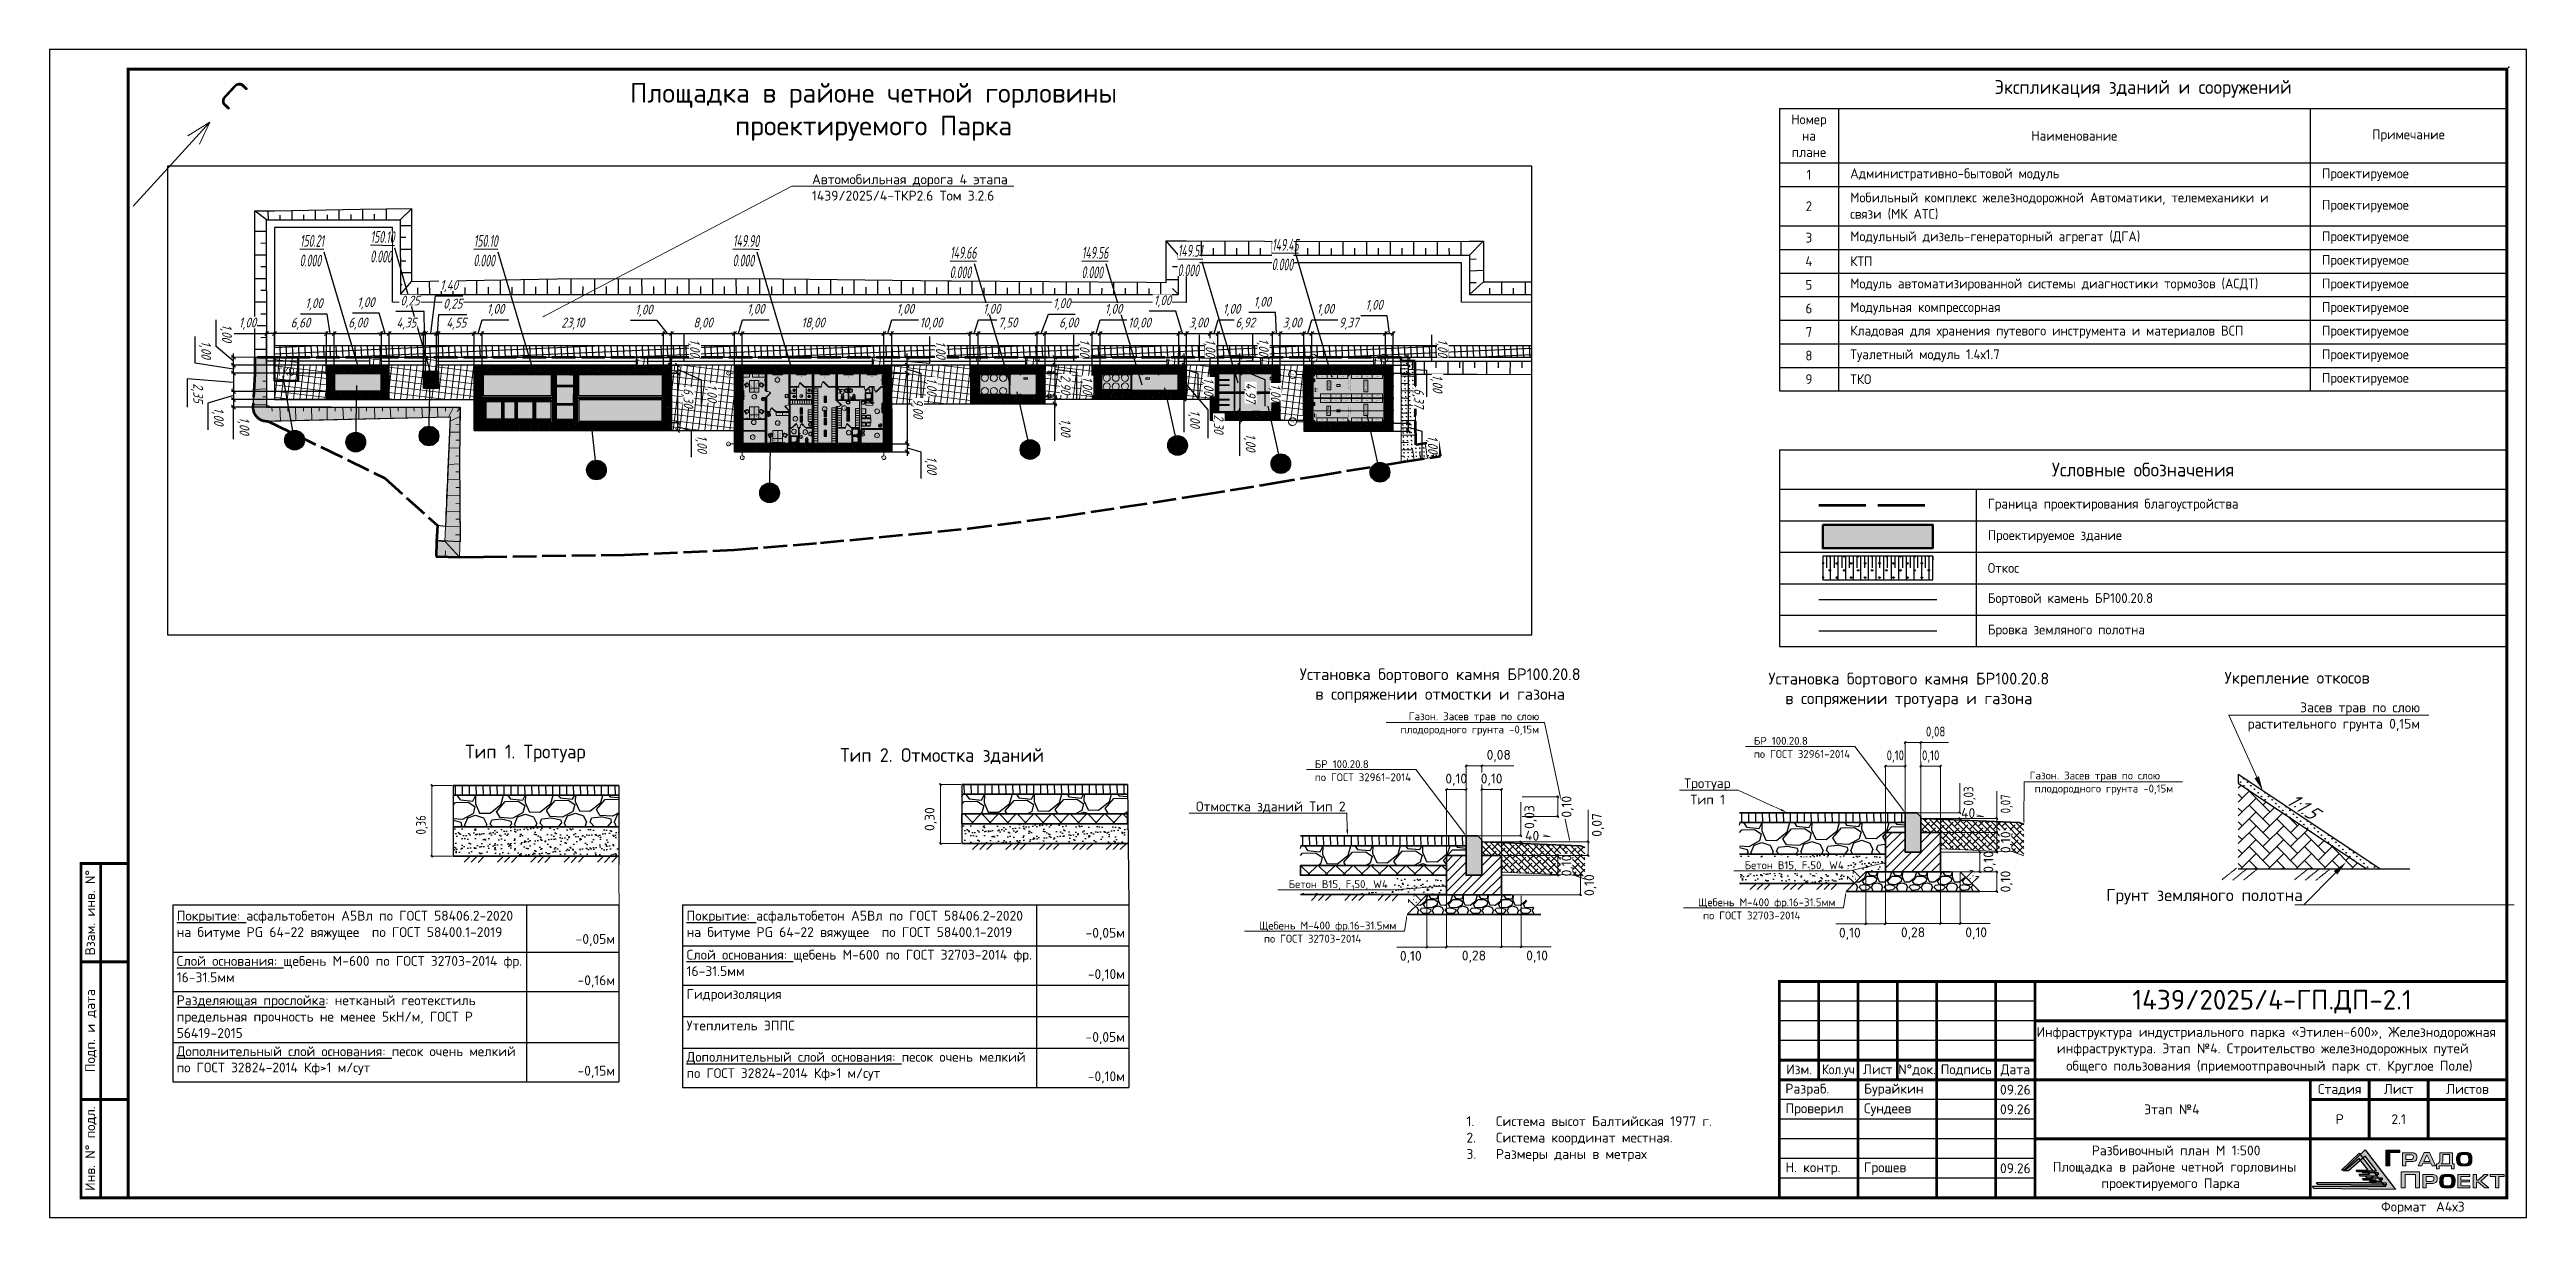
# Paper-space layout 'л.2.1_Разбив.план' of a CAD drawing. Header units: metres. Extents: x 0 to 630, y 0 to 297.
# The model-space entities are those that its viewports show. They can reach past a viewport. Long polylines and large blocks are cut down to what shows.
import ezdxf
from ezdxf import colors
from ezdxf.entities.mleader import LeaderData, LeaderLine
from ezdxf.enums import TextEntityAlignment as Align
from ezdxf.math import Vec2, Vec3

# ---------------------------------------------------------------- set-up
doc = ezdxf.new("R2010")
doc.units = ezdxf.units.M
for name, pattern in [('ACAD_ISO02W100', [15, 12, -3]), ('DASHDOT_axis', [24, 20, -1.5, 1, -1.5]), ('DASHED', [0.75, 0.5, -0.25]), ('HIDDEN', [0.375, 0.25, -0.125]), ('осевая2', [28.575, 19.05, -3.175, 3.175, -3.175])]:
    doc.linetypes.add(name, pattern=pattern)
for name, color, linetype, lineweight in [('280_ПОР_Откосы планировки', 250, 'Continuous', 20), ('ГП_АД том 3.2.6', 250, 'Continuous', 40), ('ГП_Борт_БР100.20.8', 15, 'Continuous', 30), ('ГП_Границы ЗУ', 1, 'Continuous', 50), ('ГП_Контур здания', 250, 'Continuous', 40), ('ГТ_ЭКСПЛИКАЦИЯ', 7, 'Continuous', 30), ('К1', 7, 'Continuous', 70), ('ПД_Проект_Штрих_Тротуар', 24, 'Continuous', 9), ('Поперечник', 7, 'Continuous', 15), ('ПП_АД_конструкция_сущ', 7, 'Continuous', 30), ('ПП_Дорога_БортовойКамень_БР100.20.8', 34, 'Continuous', 30), ('ТХ здания_ОП_текст', 1, 'Continuous', 25), ('ТХ обор', 5, 'Continuous', 25), ('Штриховка', 7, 'Continuous', 15)]:
    doc.layers.add(name, color=color, linetype=linetype, lineweight=lineweight)
for name, color, linetype in [('_ОФОРМ_Примечания', 7, 'Continuous'), ('_Рамка-текст', 7, 'Continuous'), ('АД_конструкция', 7, 'Continuous'), ('АД_серый', 250, 'Continuous'), ('Бур_Лист', 7, 'Continuous'), ('ВС текст_2эт', 7, 'Continuous'), ('ГП_здания', 7, 'Continuous'), ('ГП_Оси зданий', 10, 'осевая2'), ('ГП_Размеры проезд', 7, 'Continuous'), ('КДО', 7, 'Continuous'), ('Нумерация листов', 7, 'Continuous'), ('Обозначения', 7, 'Continuous'), ('Откос', 7, 'Continuous'), ('ПП_Дорога_оформление_лист', 7, 'Continuous'), ('ПП_Дорога_Покрытия_Газон', 3, 'Continuous'), ('ПП_Рамка_ДинамическийФормат', 7, 'Continuous'), ('Ситуация.Проектные откосы', 94, 'Continuous'), ('ТХ-площадка', 7, 'Continuous')]:
    doc.layers.add(name, color=color, linetype=linetype)
doc.layers.add('ГП_Штриховка газонов', color=254, linetype='Continuous', true_color=0xd2f9d6)
doc.layers.add('ГП_Штриховка отмостки', color=7, linetype='Continuous', true_color=0xfbfccf)
doc.layers.add('ОНХП-ГП текст', color=98, linetype='Continuous', lineweight=20, true_color=0x000800)
doc.layers.add('помощь', color=1, linetype='Continuous', plot=False)
doc.styles.add('Ck_rus', font='isocpeur.ttf', dxfattribs={"width": 0.8, "oblique": 15, "height": 2.5})
doc.styles.add('Gipronikel', font='GOST Common.ttf')
doc.styles.add('GOST 2.304', font='CS_Gost2304.shx')
doc.styles.add('GOST Common', font='GOST Common.ttf')
doc.styles.add('GOST-2.304_Type-B', font='arial.ttf')
doc.styles.add('ISO', font='isocpeur.ttf')
doc.styles.add('ISOCPEUR', font='isocpeur.ttf')
doc.styles.add('Line_GUGK', font='', dxfattribs={"height": 1})
doc.styles.get("Standard").update_dxf_attribs({"font": 'arial.ttf'})
doc.styles.add('ГОСТ', font='')
doc.styles.add('М_ТЕКСТ', font='isocpeui.ttf', dxfattribs={"width": 0.9})
doc.styles.add('СПДС', font='isocpeur.ttf')
doc.styles.add('СПДС 1.25 курсив для М500', font='isocpeui.ttf', dxfattribs={"width": 0.6, "height": 1.25})
doc.styles.add('СПДС 2.5', font='isocpeur.ttf', dxfattribs={"width": 0.8, "height": 2.5})
doc.styles.add('СПДС Рамка 2.5', font='isocpeur.ttf', dxfattribs={"height": 2.5})
doc.styles.get('Line_GUGK').set_extended_font_data('Bm431', italic=True)
doc.styles.get('ГОСТ').set_extended_font_data('GOST type A')
doc.linetypes.add('g5_121_t', pattern='A,4,-0.4,["Т",Line_GUGK,S=1,R=0,X=0,Y=-0.5],-1.2,12', length=17.6)
doc.dimstyles.new('Ck_Линейный р-р', dxfattribs={"dimscale": 0, "dimtxt": 2.5, "dimasz": 1, "dimexe": 0.5, "dimexo": 0.5, "dimtad": 1, "dimzin": 1, "dimtxsty": 'Ck_rus', "dimblk": 'OBLIQUE', "dimcen": 0, "dimdle": 0.1, "dimadec": 0, "dimazin": 0, "dimtfac": 1, "dimtofl": 0, "dimtmove": 1, "dimatfit": 3, "dimfxl": 1, "dimarcsym": 0})
doc.dimstyles.new('СПДС 1.25 для М500', dxfattribs={"dimtxt": 1.25, "dimasz": 0.5, "dimexe": 0.25, "dimexo": 0.25, "dimgap": 0.15, "dimtad": 2, "dimzin": 0, "dimtxsty": 'СПДС 1.25 курсив для М500', "dimblk": 'OBLIQUE', "dimcen": 1.5, "dimdle": 0.25, "dimclrd": 256, "dimclre": 256, "dimclrt": 256, "dimaunit": 1, "dimadec": 4, "dimazin": 2, "dimtfac": 1, "dimtofl": 0, "dimtmove": 0, "dimatfit": 3, "dimfxl": 1, "dimtfill": 1, "dimtzin": 0, "dimlwd": 15, "dimlwe": 15, "dimarcsym": 0})
doc.dimstyles.new('Стрелки', dxfattribs={"dimtxt": 2.5, "dimasz": 4, "dimexe": 1, "dimexo": 1, "dimgap": 1, "dimtad": 1, "dimzin": 0, "dimdsep": 46, "dimtxsty": 'Standard', "dimcen": 0.09, "dimdle": 1, "dimadec": 0, "dimazin": 0, "dimtfac": 1, "dimtofl": 0, "dimtmove": 0, "dimatfit": 3, "dimfxl": 1, "dimtolj": 1, "dimtzin": 0, "dimlwd": 15, "dimlwe": 15, "dimarcsym": 0})
pattern_1 = [(35.9202791, (-2303574.4362, -469165.0793), (-0.46566060012, 0.64280577782), []), (125.9202791, (-2303574.4362, -469165.0793), (-0.64280577782, -0.46566060012), [])]
pattern_2 = [(228.934514395, (-2303574.43618, -469165.0793), (0.11969103121, -0.104286238535), []), (318.934514395, (-2303574.43618, -469165.0793), (0.104286238535, 0.11969103121), [])]
pattern_3 = [(225, (1891.856, 1265.7487), (2.245064, -2.245064), [])]
pattern_4 = [(45, (-70.0005, -49.5876), (2.245064, -2.245064), [])]
pattern_5 = [(135, (171.66975, 81.55167), (-0.1325825, -0.1325825), [])]
pattern_6 = [(135, (171.66975, 81.55167), (-0.265165, -0.265165), [])]
pattern_7 = [(135, (171.66975, 18.80167), (-0.1325825, -0.1325825), [])]
pattern_8 = [(135, (171.66975, 18.80167), (-0.265165, -0.265165), [])]
pattern_9 = [(315, (-32.67912, 326.45174), (0.13258252, 0.13258252), [])]
pattern_10 = [(315, (-32.6791, 326.45174), (0.26516504, 0.26516504), [])]
pattern_11 = [(45, (-170.55, -0.61236), (-0.13258252, 0.13258252), [])]
pattern_12 = [(45, (-170.55, -0.61236), (-0.26516504, 0.26516504), [])]
pattern_13 = [(45, (-108.325, -29.9209), (-0.13258252, 0.13258252), [])]
pattern_14 = [(225, (124.64474, 188.73084), (0.13258252, -0.13258252), [])]

psp = doc.layouts.new('л.2.1_Разбив.план')

# ---------------------------------------------------------------- texts
at = {"layer": '_ОФОРМ_Примечания', "lineweight": 25, "style": 'Gipronikel'}
for s, p in [('Тип 1. Тротуар', (105.733, 116.723)), ('Тип 2. Отмостка зданий', (201.107, 115.838))]:
    psp.add_text(s, height=3.5, dxfattribs=at).set_placement(p)
at = {"layer": '_ОФОРМ_Примечания', "insert": (357.882, 19.97), "char_height": 2.5, "width": 185, "attachment_point": 4, "style": 'ISOCPEUR'}
psp.add_mtext('\\pi-7.5,l10,t10;1.^IСистема высот Балтийская 1977 г.\\P2.^IСистема координат местная.\\P3.^IРазмеры даны в метрах', dxfattribs=at)
at = {"layer": '_Рамка-текст', "char_height": 2.5, "width": 10, "attachment_point": 5, "line_spacing_factor": 1.1, "style": 'СПДС 2.5'}
for insert in [(500, 32.5), (500, 27.5), (500, 12.5)]:
    psp.add_mtext('{\\W1;09.26}', dxfattribs=dict(at, insert=insert))
at = {"layer": 'АД_конструкция', "color": 1, "lineweight": 30, "insert": (472.906, 138.525), "char_height": 3, "width": 75.03436, "attachment_point": 2, "style": 'ISOCPEUR'}
psp.add_mtext('{\\C7;Установка бортового камня БР100.20.8 в сопряжении тротуара и газона}', dxfattribs=at)
at = {"layer": 'ВС текст_2эт', "insert": (209.594, 281.143), "char_height": 5, "width": 141.05761, "attachment_point": 5, "style": 'ISOCPEUR'}
psp.add_mtext('Площадка в районе четной горловины проектируемого Парка', dxfattribs=at)
at = {"layer": 'ОНХП-ГП текст', "ltscale": 250, "insert": (47.838, 289.546), "char_height": 7.421, "width": 67.06663, "attachment_point": 1, "rotation": 317.350696, "style": 'ГОСТ'}
psp.add_mtext('С', dxfattribs=at)
at = {"layer": 'ПП_Дорога_оформление_лист', "insert": (571.667, 138.748), "char_height": 3, "width": 190.64258, "attachment_point": 2, "style": 'ISOCPEUR'}
psp.add_mtext('{\\C7;Укрепление откосов}', dxfattribs=at)
at = {"layer": 'Штриховка', "color": 0, "linetype": 'ByBlock', "style": 'М_ТЕКСТ', "oblique": 15, "width": 0.9}
psp.add_text('1:1.5', height=3.6749, rotation=326.275604, dxfattribs=at).set_placement((568.655, 105.303))

msp = doc.modelspace()

# ---------------------------------------------------------------- blocks, each defined once
blk = doc.blocks.new('*T37')
at = {"layer": '_ОФОРМ_Примечания', "color": 0, "lineweight": -2, "transparency": 16777216}
for p, q in [((0, -10), (185, -10)), ((0, -10), (0, -81.83)), ((15, -10), (15, -81.83)), ((135, -10), (135, -81.83)), ((185, -10), (185, -81.83)), ((0, -23.83), (185, -23.83)), ((0, -29.83), (185, -29.83)), ((0, -39.83), (185, -39.83)), ((0, -45.83), (185, -45.83)), ((0, -51.83), (185, -51.83)), ((0, -57.83), (185, -57.83)), ((0, -63.83), (185, -63.83)), ((0, -69.83), (185, -69.83)), ((0, -75.83), (185, -75.83)), ((0, -81.83), (185, -81.83))]:
    blk.add_line(p, q, dxfattribs=at)
at = {"layer": '_ОФОРМ_Примечания', "transparency": 16777216}
for s, insert, char_height, width, attachment_point, style in [('Экспликация зданий и сооружений ', (92.5, -5), 3.5, 182, 5, 'Gipronikel'), ('Номер на плане', (7.5, -16.92), 2.5, 12, 5, 'Gipronikel'), ('{\\fGOST Common|b0|i0|c204|p34;\\C256;Наименование}', (75, -16.92), 2.5, 117, 5, 'Gipronikel'), ('Примечание', (160, -16.92), 2.5, 47, 5, 'Gipronikel'), ('1', (7.5, -26.83), 2.5, 12, 5, 'GOST Common'), ('Мобильный комплекс железнодорожной Автоматики, телемеханики и связи (МК АТС)', (18, -34.83), 2.5, 114, 4, 'GOST Common'), ('Административно-бытовой модуль', (18, -26.83), 2.5, 114, 4, 'GOST Common'), ('Проектируемое', (138, -26.83), 2.5, 44, 4, 'GOST Common'), ('2', (7.5, -34.83), 2.5, 12, 5, 'GOST Common'), ('Проектируемое', (138, -34.83), 2.5, 44, 4, 'GOST Common'), ('3', (7.5, -42.83), 2.5, 12, 5, 'GOST Common'), ('Модульный дизель-генераторный агрегат (ДГА)', (18, -42.83), 2.5, 114, 4, 'GOST Common'), ('Проектируемое', (138, -42.83), 2.5, 44, 4, 'GOST Common'), ('4', (7.5, -48.83), 2.5, 12, 5, 'GOST Common'), ('КТП ', (18, -48.83), 2.5, 114, 4, 'GOST Common'), ('Проектируемое', (138, -48.83), 2.5, 44, 4, 'GOST Common'), ('5', (7.5, -54.83), 2.5, 12, 5, 'GOST Common'), ('Модуль автоматизированной системы диагностики тормозов (АСДТ)', (18, -54.83), 2.5, 114, 4, 'GOST Common'), ('Проектируемое', (138, -54.83), 2.5, 44, 4, 'GOST Common'), ('6', (7.5, -60.83), 2.5, 12, 5, 'GOST Common'), ('Модульная компрессорная', (18, -60.83), 2.5, 114, 4, 'GOST Common'), ('Проектируемое', (138, -60.83), 2.5, 44, 4, 'GOST Common'), ('7', (7.5, -66.83), 2.5, 12, 5, 'GOST Common'), ('Кладовая для хранения путевого инструмента и материалов ВСП ', (18, -66.83), 2.5, 114, 4, 'GOST Common'), ('Проектируемое', (138, -66.83), 2.5, 44, 4, 'GOST Common'), ('8', (7.5, -72.83), 2.5, 12, 5, 'GOST Common'), ('Туалетный модуль 1.4х1.7', (18, -72.83), 2.5, 114, 4, 'GOST Common'), ('Проектируемое', (138, -72.83), 2.5, 44, 4, 'GOST Common'), ('9', (7.5, -78.83), 2.5, 12, 5, 'GOST Common'), ('ТКО', (18, -78.83), 2.5, 114, 4, 'GOST Common'), ('Проектируемое', (138, -78.83), 2.5, 44, 4, 'GOST Common')]:
    blk.add_mtext(s, dxfattribs=dict(at, insert=insert, char_height=char_height, width=width, attachment_point=attachment_point, style=style))
blk = doc.blocks.new('*U38')
at = {"layer": 'ГТ_ЭКСПЛИКАЦИЯ', "linetype": 'g5_121_t', "true_color": 0xffffff}
h = blk.add_hatch(color=7, dxfattribs=at)
h.dxf.hatch_style = 1
edge = h.paths.add_edge_path()
edge.add_arc((0, 0), 2.5, 0, 360)
at = {"layer": 'ГТ_ЭКСПЛИКАЦИЯ'}
blk.add_lwpolyline([(0, 0), (-1.33, 12.39)], dxfattribs=at)
blk.add_circle((0, 0), 2.5, dxfattribs=at)
at = {"layer": 'ГТ_ЭКСПЛИКАЦИЯ', "color": 18, "lineweight": 50, "true_color": 0x000000, "style": 'GOST-2.304_Type-B'}
blk.add_attdef('№', text='', height=2.5, dxfattribs=at).set_placement((0, 0), align=Align.MIDDLE_CENTER)
blk = doc.blocks.new('*U39')
at = {"layer": 'ГТ_ЭКСПЛИКАЦИЯ', "linetype": 'g5_121_t', "true_color": 0xffffff}
h = blk.add_hatch(color=7, dxfattribs=at)
h.dxf.hatch_style = 1
edge = h.paths.add_edge_path()
edge.add_arc((0, 0), 2.5, 0, 360)
at = {"layer": 'ГТ_ЭКСПЛИКАЦИЯ'}
blk.add_lwpolyline([(0, 0), (0.33, 15.02)], dxfattribs=at)
blk.add_circle((0, 0), 2.5, dxfattribs=at)
at = {"layer": 'ГТ_ЭКСПЛИКАЦИЯ', "color": 18, "lineweight": 50, "true_color": 0x000000, "style": 'GOST-2.304_Type-B'}
blk.add_attdef('№', text='', height=2.5, dxfattribs=at).set_placement((0, 0), align=Align.MIDDLE_CENTER)
blk = doc.blocks.new('*U61')
at = {"layer": 'ГТ_ЭКСПЛИКАЦИЯ', "linetype": 'g5_121_t', "true_color": 0xffffff}
h = blk.add_hatch(color=7, dxfattribs=at)
h.dxf.hatch_style = 1
edge = h.paths.add_edge_path()
edge.add_arc((0, 0), 2.5, 0, 360)
at = {"layer": 'ГТ_ЭКСПЛИКАЦИЯ'}
blk.add_lwpolyline([(0, 0), (-3.24, 14.64)], dxfattribs=at)
blk.add_circle((0, 0), 2.5, dxfattribs=at)
at = {"layer": 'ГТ_ЭКСПЛИКАЦИЯ', "color": 18, "lineweight": 50, "true_color": 0x000000, "style": 'GOST-2.304_Type-B'}
blk.add_attdef('№', text='', height=2.5, dxfattribs=at).set_placement((0, 0), align=Align.MIDDLE_CENTER)
blk = doc.blocks.new('*U40')
at = {"layer": 'ГТ_ЭКСПЛИКАЦИЯ', "linetype": 'g5_121_t', "true_color": 0xffffff}
h = blk.add_hatch(color=7, dxfattribs=at)
h.dxf.hatch_style = 1
edge = h.paths.add_edge_path()
edge.add_arc((0, 0), 2.5, 0, 360)
at = {"layer": 'ГТ_ЭКСПЛИКАЦИЯ'}
blk.add_lwpolyline([(0, 0), (0.27, 14.41)], dxfattribs=at)
blk.add_circle((0, 0), 2.5, dxfattribs=at)
at = {"layer": 'ГТ_ЭКСПЛИКАЦИЯ', "color": 18, "lineweight": 50, "true_color": 0x000000, "style": 'GOST-2.304_Type-B'}
blk.add_attdef('№', text='', height=2.5, dxfattribs=at).set_placement((0, 0), align=Align.MIDDLE_CENTER)
blk = doc.blocks.new('*U41')
at = {"layer": 'ГТ_ЭКСПЛИКАЦИЯ', "linetype": 'g5_121_t', "true_color": 0xffffff}
h = blk.add_hatch(color=7, dxfattribs=at)
h.dxf.hatch_style = 1
edge = h.paths.add_edge_path()
edge.add_arc((0, 0), 2.5, 0, 360)
at = {"layer": 'ГТ_ЭКСПЛИКАЦИЯ'}
blk.add_lwpolyline([(0, 0), (0.31, 14.11)], dxfattribs=at)
blk.add_circle((0, 0), 2.5, dxfattribs=at)
at = {"layer": 'ГТ_ЭКСПЛИКАЦИЯ', "color": 18, "lineweight": 50, "true_color": 0x000000, "style": 'GOST-2.304_Type-B'}
blk.add_attdef('№', text='', height=2.5, dxfattribs=at).set_placement((0, 0), align=Align.MIDDLE_CENTER)
blk = doc.blocks.new('*T44')
at = {"layer": '_ОФОРМ_Примечания', "color": 0, "lineweight": -2, "transparency": 16777216}
for p, q in [((0, 0), (185, 0)), ((0, 0), (0, -50)), ((185, 0), (185, -50)), ((0, -10), (185, -10)), ((50, -10), (50, -50)), ((0, -18), (185, -18)), ((0, -26), (185, -26)), ((0, -34), (185, -34)), ((0, -42), (185, -42)), ((0, -50), (185, -50))]:
    blk.add_line(p, q, dxfattribs=at)
at = {"layer": '_ОФОРМ_Примечания', "transparency": 16777216}
for s, insert, char_height, width, attachment_point, style in [('Условные обозначения', (92.5, -5), 3.5, 182, 5, 'Gipronikel'), ('Граница проектирования благоустройства', (53, -14), 2.5, 129, 4, 'GOST Common'), ('Проектируемое здание', (53, -22), 2.5, 129, 4, 'GOST Common'), ('Откос', (53, -30), 2.5, 129, 4, 'GOST Common'), ('Бортовой камень БР100.20.8', (53, -38), 2.5, 129, 4, 'GOST Common'), ('Бровка земляного полотна', (53, -46), 2.5, 129, 4, 'GOST Common')]:
    blk.add_mtext(s, dxfattribs=dict(at, insert=insert, char_height=char_height, width=width, attachment_point=attachment_point, style=style))
blk = doc.blocks.new('*U62')
at = {"layer": 'ГТ_ЭКСПЛИКАЦИЯ', "linetype": 'g5_121_t', "true_color": 0xffffff}
h = blk.add_hatch(color=7, dxfattribs=at)
h.dxf.hatch_style = 1
edge = h.paths.add_edge_path()
edge.add_arc((0, 0), 2.5, 0, 360)
at = {"layer": 'ГТ_ЭКСПЛИКАЦИЯ'}
blk.add_lwpolyline([(0, 0), (-3.15, 17.51)], dxfattribs=at)
blk.add_circle((0, 0), 2.5, dxfattribs=at)
at = {"layer": 'ГТ_ЭКСПЛИКАЦИЯ', "color": 18, "lineweight": 50, "true_color": 0x000000, "style": 'GOST-2.304_Type-B'}
blk.add_attdef('№', text='', height=2.5, dxfattribs=at).set_placement((0, 0), align=Align.MIDDLE_CENTER)
blk = doc.blocks.new('*T311')
at = {"layer": 'Бур_Лист', "linetype": 'ByBlock', "lineweight": -2, "transparency": 16777216}
for p, q in [((0, 0), (113.48, 0)), ((0, 0), (0, -45)), ((90, 0), (90, -45)), ((113.48, 0), (113.48, -45)), ((0, -12), (113.48, -12)), ((0, -35), (90, -35)), ((0, -45), (90, -45))]:
    blk.add_line(p, q, dxfattribs=at)
at = {"layer": 'Бур_Лист', "color": 0, "linetype": 'ByBlock', "lineweight": -2, "transparency": 16777216}
for p, q in [((0, -22), (113.48, -22)), ((90, -35), (113.48, -35)), ((90, -45), (113.48, -45))]:
    blk.add_line(p, q, dxfattribs=at)
at = {"layer": 'Бур_Лист', "color": 0, "transparency": 16777216, "char_height": 2.5}
for s, insert, width, attachment_point, style in [('\\A1;{\\fISOCPEUR|b1|i0|c204|p34;\\L\\C256;Покрытие:\\fISOCPEUR|b0|i0|c204|p34;\\l асфальтобетон А5Вл по ГОСТ 58406.2-2020 \\A0;на битуме PG 64-22 вяжущее  по ГОСТ 58400.1-2019}', (1, -1.5), 88, 1, 'ISOCPEUR'), ('-0,05м', (112.48, -10.5), 21.4821, 9, 'СПДС'), ('\\A1;{\\fISOCPEUR|b1|i0|c204|p34;\\L\\C256;Слой основания:\\fISOCPEUR|b0|i0|c204|p34;\\l щебень М-600 по ГОСТ 32703-2014 фр. 16-31.5мм  }', (1, -13), 88, 1, 'СПДС Рамка 2.5'), ('-0,16м', (112.48, -21), 21.4821, 9, 'СПДС'), ('{\\L\\C7;Разделяющая прослойка\\l: \\C256;нетканый геотекстиль предельная прочность не менее 5кН/м, ГОСТ Р 56419-2015}', (1, -23), 88, 1, 'СПДС'), ('-0,15м', (112.48, -44), 21.4821, 9, 'СПДС')]:
    blk.add_mtext(s, dxfattribs=dict(at, insert=insert, width=width, attachment_point=attachment_point, style=style))
at = {"layer": 'Бур_Лист', "color": 0, "transparency": 16777216, "insert": (1, -36), "char_height": 2.46944, "width": 88, "attachment_point": 1}
blk.add_mtext('\\A1;{\\fISOCPEUR|b1|i0|c204|p34;\\L\\C256;Дополнительный слой основания:\\fISOCPEUR|b0|i0|c204|p34;\\l песок очень мелкий по ГОСТ 32824-2014 Кф>1 м/сут  }', dxfattribs=at)
blk = doc.blocks.new('_Oblique')
at = {"color": 0, "linetype": 'ByBlock', "lineweight": -2}
blk.add_line((-0.5, -0.5), (0.5, 0.5), dxfattribs=at)
blk = doc.blocks.new('*D312')
at = {"layer": 'Обозначения', "linetype": 'Continuous', "lineweight": 15, "transparency": 16777216}
for p, q in [((102.42, 109.86), (96.99, 109.86)), ((102.42, 91.86), (96.99, 91.86))]:
    blk.add_line(p, q, dxfattribs=at)
at = {"layer": 'Обозначения', "lineweight": 15, "transparency": 16777216}
blk.add_line((97.24, 91.61), (97.24, 110.11), dxfattribs=at)
at = {"layer": 'Обозначения', "lineweight": 15, "transparency": 16777216, "xscale": 0.5, "yscale": 0.5, "zscale": 0.5}
for p, rotation in [((97.24, 109.86), 90), ((97.24, 91.86), 270)]:
    blk.add_blockref('_Oblique', p, dxfattribs=dict(at, rotation=rotation))
at = {"layer": 'Обозначения', "transparency": 16777216, "insert": (94.74, 99.84), "char_height": 2.5, "attachment_point": 5, "rotation": 90, "style": 'СПДС 2.5', "bg_fill": 3, "box_fill_scale": 1.1, "bg_fill_color": 9, "bg_fill_true_color": 13158600, "bg_fill_transparency": 0}
blk.add_mtext('0,36', dxfattribs=at)
blk = doc.blocks.new('*T313')
at = {"layer": 'Бур_Лист', "linetype": 'ByBlock', "lineweight": -2, "transparency": 16777216}
for p, q in [((0, 0), (113.48, 0)), ((0, 0), (0, -46.42)), ((90, 0), (90, -36.42)), ((113.48, 0), (113.48, -46.42)), ((0, -10.42), (113.48, -10.42)), ((0, -20.42), (90, -20.42)), ((0, -28.42), (90, -28.42)), ((0, -36.42), (90, -36.42)), ((0, -46.42), (90, -46.42))]:
    blk.add_line(p, q, dxfattribs=at)
at = {"layer": 'Бур_Лист', "color": 0, "linetype": 'ByBlock', "lineweight": -2, "transparency": 16777216}
for p, q in [((90, -20.42), (113.48, -20.42)), ((90, -28.42), (113.48, -28.42)), ((90, -36.42), (113.48, -36.42)), ((90, -36.42), (90, -46.42)), ((90, -46.42), (113.48, -46.42))]:
    blk.add_line(p, q, dxfattribs=at)
at = {"layer": 'Бур_Лист', "color": 0, "transparency": 16777216, "style": 'ISOCPEUR'}
for s, insert, char_height, width, attachment_point in [('\\A1;{\\fISOCPEUR|b1|i0|c204|p34;\\L\\C256;Покрытие:\\fISOCPEUR|b0|i0|c204|p34;\\l асфальтобетон А5Вл по ГОСТ 58406.2-2020 \\A0;на битуме PG 64-22 вяжущее  по ГОСТ 58400.1-2019}', (1, -1.5), 2.5, 88, 1), ('-0,05м', (112.48, -8.92), 2.5, 21.4821, 9), ('\\A1;{\\fISOCPEUR|b1|i0|c204|p34;\\L\\C256;Слой основания:\\fISOCPEUR|b0|i0|c204|p34;\\l щебень М-600 по ГОСТ 32703-2014 фр. 16-31.5мм  }', (1, -11.42), 2.5, 88, 1), ('-0,10м', (112.48, -19.42), 2.5, 21.4821, 9), ('Гидроизоляция', (1, -21.42), 2.5, 88, 1), ('Утеплитель ЭППС ', (1, -29.42), 2.5, 88, 1), ('\\A1;{\\fISOCPEUR|b1|i0|c204|p34;\\L\\C256;Дополнительный слой основания:\\fISOCPEUR|b0|i0|c204|p34;\\l песок очень мелкий по ГОСТ 32824-2014 Кф>1 м/сут  }', (1, -37.42), 2.46944, 88, 1), ('-0,05м', (112.48, -35.42), 2.5, 21.4821, 9), ('-0,10м', (112.48, -45.42), 2.5, 21.4821, 9)]:
    blk.add_mtext(s, dxfattribs=dict(at, insert=insert, char_height=char_height, width=width, attachment_point=attachment_point))
blk = doc.blocks.new('*D314')
at = {"layer": 'Обозначения', "linetype": 'Continuous', "lineweight": 15, "transparency": 16777216}
for p, q in [((231.82, 110.11), (226.39, 110.11)), ((231.82, 95.11), (226.39, 95.11))]:
    blk.add_line(p, q, dxfattribs=at)
at = {"layer": 'Обозначения', "lineweight": 15, "transparency": 16777216}
blk.add_line((226.64, 94.86), (226.64, 110.36), dxfattribs=at)
at = {"layer": 'Обозначения', "lineweight": 15, "transparency": 16777216, "xscale": 0.5, "yscale": 0.5, "zscale": 0.5}
for p, rotation in [((226.64, 110.11), 90), ((226.64, 95.11), 270)]:
    blk.add_blockref('_Oblique', p, dxfattribs=dict(at, rotation=rotation))
at = {"layer": 'Обозначения', "transparency": 16777216, "insert": (224.14, 101.3), "char_height": 2.5, "attachment_point": 5, "rotation": 90, "style": 'ISOCPEUR', "bg_fill": 3, "box_fill_scale": 1.1, "bg_fill_color": 9, "bg_fill_true_color": 13158600, "bg_fill_transparency": 0}
blk.add_mtext('0,30', dxfattribs=at)
blk = doc.blocks.new('*D315')
at = {"layer": 'Обозначения', "lineweight": 15, "transparency": 16777216}
blk.add_line((355.04, 108.81), (360.54, 108.81), dxfattribs=at)
at = {"layer": 'Обозначения', "linetype": 'Continuous', "lineweight": 15, "transparency": 16777216}
for p, q in [((355.29, 92.26), (355.29, 109.06)), ((360.29, 92.26), (360.29, 109.06))]:
    blk.add_line(p, q, dxfattribs=at)
at = {"layer": 'Обозначения', "lineweight": 15, "transparency": 16777216, "xscale": 0.5, "yscale": 0.5, "zscale": 0.5, "rotation": 180}
blk.add_blockref('_Oblique', (355.29, 108.81), dxfattribs=at)
at = {"layer": 'Обозначения', "lineweight": 15, "transparency": 16777216, "xscale": 0.5, "yscale": 0.5, "zscale": 0.5}
blk.add_blockref('_Oblique', (360.29, 108.81), dxfattribs=at)
at = {"layer": 'Обозначения', "transparency": 16777216, "insert": (357.79, 111.31), "char_height": 2.5, "attachment_point": 5, "style": 'ISOCPEUR', "bg_fill": 3, "box_fill_scale": 1.1, "bg_fill_color": 9, "bg_fill_true_color": 13158600, "bg_fill_transparency": 0}
blk.add_mtext('0,10', dxfattribs=at)
blk = doc.blocks.new('*D316')
at = {"layer": 'Обозначения', "lineweight": 15, "transparency": 16777216}
for p, q in [((360.04, 114.86), (364.29, 114.86)), ((364.29, 114.86), (372.41, 114.86))]:
    blk.add_line(p, q, dxfattribs=at)
at = {"layer": 'Обозначения', "linetype": 'Continuous', "lineweight": 15, "transparency": 16777216}
for p, q in [((360.29, 92.26), (360.29, 115.11)), ((364.29, 92.26), (364.29, 115.11))]:
    blk.add_line(p, q, dxfattribs=at)
at = {"layer": 'Обозначения', "lineweight": 15, "transparency": 16777216, "xscale": 0.5, "yscale": 0.5, "zscale": 0.5, "rotation": 180}
blk.add_blockref('_Oblique', (360.29, 114.86), dxfattribs=at)
at = {"layer": 'Обозначения', "lineweight": 15, "transparency": 16777216, "xscale": 0.5, "yscale": 0.5, "zscale": 0.5}
blk.add_blockref('_Oblique', (364.29, 114.86), dxfattribs=at)
at = {"layer": 'Обозначения', "transparency": 16777216, "insert": (368.6, 117.36), "char_height": 2.5, "attachment_point": 5, "style": 'ISOCPEUR', "bg_fill": 3, "box_fill_scale": 1.1, "bg_fill_color": 9, "bg_fill_true_color": 13158600, "bg_fill_transparency": 0}
blk.add_mtext('0,08', dxfattribs=at)
blk = doc.blocks.new('*D317')
at = {"layer": 'Обозначения', "lineweight": 15, "transparency": 16777216}
blk.add_line((364.04, 108.81), (369.54, 108.81), dxfattribs=at)
at = {"layer": 'Обозначения', "linetype": 'Continuous', "lineweight": 15, "transparency": 16777216}
for p, q in [((364.29, 92.26), (364.29, 109.06)), ((369.29, 92.26), (369.29, 109.06))]:
    blk.add_line(p, q, dxfattribs=at)
at = {"layer": 'Обозначения', "lineweight": 15, "transparency": 16777216, "xscale": 0.5, "yscale": 0.5, "zscale": 0.5, "rotation": 180}
blk.add_blockref('_Oblique', (364.29, 108.81), dxfattribs=at)
at = {"layer": 'Обозначения', "lineweight": 15, "transparency": 16777216, "xscale": 0.5, "yscale": 0.5, "zscale": 0.5}
blk.add_blockref('_Oblique', (369.29, 108.81), dxfattribs=at)
at = {"layer": 'Обозначения', "transparency": 16777216, "insert": (366.79, 111.31), "char_height": 2.5, "attachment_point": 5, "style": 'ISOCPEUR', "bg_fill": 3, "box_fill_scale": 1.1, "bg_fill_color": 9, "bg_fill_true_color": 13158600, "bg_fill_transparency": 0}
blk.add_mtext('0,10', dxfattribs=at)
blk = doc.blocks.new('*D318')
at = {"layer": 'Обозначения', "linetype": 'Continuous', "lineweight": 15, "transparency": 16777216}
for p, q in [((355.29, 81.76), (355.29, 68.56)), ((369.29, 81.76), (369.29, 68.56))]:
    blk.add_line(p, q, dxfattribs=at)
at = {"layer": 'Обозначения', "lineweight": 15, "transparency": 16777216}
blk.add_line((355.04, 68.81), (369.54, 68.81), dxfattribs=at)
at = {"layer": 'Обозначения', "lineweight": 15, "transparency": 16777216, "xscale": 0.5, "yscale": 0.5, "zscale": 0.5, "rotation": 180}
blk.add_blockref('_Oblique', (355.29, 68.81), dxfattribs=at)
at = {"layer": 'Обозначения', "lineweight": 15, "transparency": 16777216, "xscale": 0.5, "yscale": 0.5, "zscale": 0.5}
blk.add_blockref('_Oblique', (369.29, 68.81), dxfattribs=at)
at = {"layer": 'Обозначения', "transparency": 16777216, "insert": (362.29, 66.31), "char_height": 2.5, "attachment_point": 5, "style": 'ISOCPEUR', "bg_fill": 3, "box_fill_scale": 1.1, "bg_fill_color": 9, "bg_fill_true_color": 13158600, "bg_fill_transparency": 0}
blk.add_mtext('0,28', dxfattribs=at)
blk = doc.blocks.new('*D319')
at = {"layer": 'Обозначения', "linetype": 'Continuous', "lineweight": 15, "transparency": 16777216}
for p, q in [((369.29, 81.76), (369.29, 68.56)), ((374.29, 81.76), (374.29, 68.56))]:
    blk.add_line(p, q, dxfattribs=at)
at = {"layer": 'Обозначения', "lineweight": 15, "transparency": 16777216}
for p, q in [((369.04, 68.81), (374.29, 68.81)), ((374.29, 68.81), (381.91, 68.81))]:
    blk.add_line(p, q, dxfattribs=at)
at = {"layer": 'Обозначения', "lineweight": 15, "transparency": 16777216, "xscale": 0.5, "yscale": 0.5, "zscale": 0.5, "rotation": 180}
blk.add_blockref('_Oblique', (369.29, 68.81), dxfattribs=at)
at = {"layer": 'Обозначения', "lineweight": 15, "transparency": 16777216, "xscale": 0.5, "yscale": 0.5, "zscale": 0.5}
blk.add_blockref('_Oblique', (374.29, 68.81), dxfattribs=at)
at = {"layer": 'Обозначения', "transparency": 16777216, "insert": (378.35, 66.31), "char_height": 2.5, "attachment_point": 5, "style": 'ISOCPEUR', "bg_fill": 3, "box_fill_scale": 1.1, "bg_fill_color": 9, "bg_fill_true_color": 13158600, "bg_fill_transparency": 0}
blk.add_mtext('0,10', dxfattribs=at)
blk = doc.blocks.new('*D320')
at = {"layer": 'Обозначения', "linetype": 'Continuous', "lineweight": 15, "transparency": 16777216}
for p, q in [((350.29, 81.76), (350.29, 68.47)), ((355.29, 81.76), (355.29, 68.47))]:
    blk.add_line(p, q, dxfattribs=at)
at = {"layer": 'Обозначения', "lineweight": 15, "transparency": 16777216}
for p, q in [((350.29, 68.72), (342.66, 68.72)), ((355.29, 68.72), (350.04, 68.72))]:
    blk.add_line(p, q, dxfattribs=at)
at = {"layer": 'Обозначения', "lineweight": 15, "transparency": 16777216, "xscale": 0.5, "yscale": 0.5, "zscale": 0.5, "rotation": 180}
blk.add_blockref('_Oblique', (350.29, 68.72), dxfattribs=at)
at = {"layer": 'Обозначения', "lineweight": 15, "transparency": 16777216, "xscale": 0.5, "yscale": 0.5, "zscale": 0.5}
blk.add_blockref('_Oblique', (355.29, 68.72), dxfattribs=at)
at = {"layer": 'Обозначения', "transparency": 16777216, "insert": (346.23, 66.22), "char_height": 2.5, "attachment_point": 5, "style": 'ISOCPEUR', "bg_fill": 3, "box_fill_scale": 1.1, "bg_fill_color": 9, "bg_fill_true_color": 13158600, "bg_fill_transparency": 0}
blk.add_mtext('0,10', dxfattribs=at)
blk = doc.blocks.new('*D321')
at = {"layer": 'Обозначения', "linetype": 'Continuous', "lineweight": 15, "transparency": 16777216}
for p, q in [((369.54, 87.01), (389.67, 87.01)), ((369.54, 82.01), (389.67, 82.01))]:
    blk.add_line(p, q, dxfattribs=at)
at = {"layer": 'Обозначения', "lineweight": 15, "transparency": 16777216}
blk.add_line((389.42, 81.76), (389.42, 87.26), dxfattribs=at)
at = {"layer": 'Обозначения', "lineweight": 15, "transparency": 16777216, "xscale": 0.5, "yscale": 0.5, "zscale": 0.5}
for p, rotation in [((389.42, 87.01), 90), ((389.42, 82.01), 270)]:
    blk.add_blockref('_Oblique', p, dxfattribs=dict(at, rotation=rotation))
at = {"layer": 'Обозначения', "transparency": 16777216, "insert": (391.92, 84.51), "char_height": 2.5, "attachment_point": 5, "rotation": 90, "style": 'ISOCPEUR', "bg_fill": 3, "box_fill_scale": 1.1, "bg_fill_color": 9, "bg_fill_true_color": 13158600, "bg_fill_transparency": 0}
blk.add_mtext('0,10', dxfattribs=at)
blk = doc.blocks.new('*D322')
at = {"layer": 'Обозначения', "linetype": 'Continuous', "lineweight": 15, "transparency": 16777216}
for p, q in [((369.54, 92.01), (383.87, 92.01)), ((369.54, 87.01), (383.87, 87.01))]:
    blk.add_line(p, q, dxfattribs=at)
at = {"layer": 'Обозначения', "lineweight": 15, "transparency": 16777216}
blk.add_line((383.62, 86.76), (383.62, 92.26), dxfattribs=at)
at = {"layer": 'Обозначения', "lineweight": 15, "transparency": 16777216, "xscale": 0.5, "yscale": 0.5, "zscale": 0.5}
for p, rotation in [((383.62, 92.01), 90), ((383.62, 87.01), 270)]:
    blk.add_blockref('_Oblique', p, dxfattribs=dict(at, rotation=rotation))
at = {"layer": 'Обозначения', "transparency": 16777216, "insert": (386.12, 89.51), "char_height": 2.5, "attachment_point": 5, "rotation": 90, "style": 'ISOCPEUR', "bg_fill": 3, "box_fill_scale": 1.1, "bg_fill_color": 9, "bg_fill_true_color": 13158600, "bg_fill_transparency": 0}
blk.add_mtext('0,10', dxfattribs=at)
blk = doc.blocks.new('*D323')
at = {"layer": 'Обозначения', "lineweight": 15, "transparency": 16777216}
for p, q in [((391.34, 95.51), (391.34, 103.63)), ((391.34, 91.76), (391.34, 95.51))]:
    blk.add_line(p, q, dxfattribs=at)
at = {"layer": 'Обозначения', "linetype": 'Continuous', "lineweight": 15, "transparency": 16777216}
for p, q in [((364.54, 95.51), (391.59, 95.51)), ((369.54, 92.01), (391.59, 92.01))]:
    blk.add_line(p, q, dxfattribs=at)
at = {"layer": 'Обозначения', "lineweight": 15, "transparency": 16777216, "xscale": 0.5, "yscale": 0.5, "zscale": 0.5}
for p, rotation in [((391.34, 95.51), 90), ((391.34, 92.01), 270)]:
    blk.add_blockref('_Oblique', p, dxfattribs=dict(at, rotation=rotation))
at = {"layer": 'Обозначения', "transparency": 16777216, "insert": (393.84, 99.82), "char_height": 2.5, "attachment_point": 5, "rotation": 90, "style": 'ISOCPEUR', "bg_fill": 3, "box_fill_scale": 1.1, "bg_fill_color": 9, "bg_fill_true_color": 13158600, "bg_fill_transparency": 0}
blk.add_mtext('0,07', dxfattribs=at)
blk = doc.blocks.new('*D324')
at = {"layer": 'Обозначения', "lineweight": 15, "transparency": 16777216}
for p, q in [((374.2, 97.01), (374.2, 105.63)), ((374.2, 95.5), (374.2, 95))]:
    blk.add_line(p, q, dxfattribs=at)
at = {"layer": 'Обозначения', "linetype": 'Continuous', "lineweight": 15, "transparency": 16777216}
for p, q in [((363.54, 97.01), (374.45, 97.01)), ((364.54, 95.5), (374.45, 95.5))]:
    blk.add_line(p, q, dxfattribs=at)
at = {"layer": 'Обозначения', "lineweight": 15, "transparency": 16777216, "xscale": 0.5, "yscale": 0.5, "zscale": 0.5}
for p, rotation in [((374.2, 97.01), 270), ((374.2, 95.5), 90)]:
    blk.add_blockref('_Oblique', p, dxfattribs=dict(at, rotation=rotation))
at = {"layer": 'Обозначения', "transparency": 16777216, "insert": (376.7, 101.82), "char_height": 2.5, "attachment_point": 5, "rotation": 90, "style": 'ISOCPEUR', "bg_fill": 3, "box_fill_scale": 1.1, "bg_fill_color": 9, "bg_fill_true_color": 13158600, "bg_fill_transparency": 0}
blk.add_mtext('0,03', dxfattribs=at)
blk = doc.blocks.new('*D325')
at = {"layer": 'Обозначения', "lineweight": 15, "transparency": 16777216}
blk.add_line((383.62, 101.69), (383.62, 107.19), dxfattribs=at)
at = {"layer": 'Обозначения', "linetype": 'Continuous', "lineweight": 15, "transparency": 16777216}
for p, q in [((374.54, 106.94), (383.87, 106.94)), ((374.54, 101.94), (383.87, 101.94))]:
    blk.add_line(p, q, dxfattribs=at)
at = {"layer": 'Обозначения', "lineweight": 15, "transparency": 16777216, "xscale": 0.5, "yscale": 0.5, "zscale": 0.5}
for p, rotation in [((383.62, 106.94), 90), ((383.62, 101.94), 270)]:
    blk.add_blockref('_Oblique', p, dxfattribs=dict(at, rotation=rotation))
at = {"layer": 'Обозначения', "transparency": 16777216, "insert": (386.12, 104.44), "char_height": 2.5, "attachment_point": 5, "rotation": 90, "style": 'ISOCPEUR', "bg_fill": 3, "box_fill_scale": 1.1, "bg_fill_color": 9, "bg_fill_true_color": 13158600, "bg_fill_transparency": 0}
blk.add_mtext('0,10', dxfattribs=at)
blk = doc.blocks.new('*D326')
at = {"layer": 'Обозначения', "lineweight": 15, "transparency": 16777216}
blk.add_line((466.72, 114.73), (472.22, 114.73), dxfattribs=at)
at = {"layer": 'Обозначения', "linetype": 'Continuous', "lineweight": 15, "transparency": 16777216}
for p, q in [((466.97, 98.17), (466.97, 114.98)), ((471.97, 98.17), (471.97, 114.98))]:
    blk.add_line(p, q, dxfattribs=at)
at = {"layer": 'Обозначения', "lineweight": 15, "transparency": 16777216, "xscale": 0.5, "yscale": 0.5, "zscale": 0.5, "rotation": 180}
blk.add_blockref('_Oblique', (466.97, 114.73), dxfattribs=at)
at = {"layer": 'Обозначения', "lineweight": 15, "transparency": 16777216, "xscale": 0.5, "yscale": 0.5, "zscale": 0.5}
blk.add_blockref('_Oblique', (471.97, 114.73), dxfattribs=at)
at = {"layer": 'Обозначения', "transparency": 16777216, "insert": (469.47, 117.23), "char_height": 2.5, "attachment_point": 5, "style": 'СПДС 2.5', "bg_fill": 3, "box_fill_scale": 1.1, "bg_fill_color": 9, "bg_fill_true_color": 13158600, "bg_fill_transparency": 0}
blk.add_mtext('0,10', dxfattribs=at)
blk = doc.blocks.new('*D327')
at = {"layer": 'Обозначения', "lineweight": 15, "transparency": 16777216}
for p, q in [((471.72, 120.77), (475.97, 120.77)), ((475.97, 120.77), (482.97, 120.77))]:
    blk.add_line(p, q, dxfattribs=at)
at = {"layer": 'Обозначения', "linetype": 'Continuous', "lineweight": 15, "transparency": 16777216}
for p, q in [((471.97, 98.17), (471.97, 121.02)), ((475.97, 98.17), (475.97, 121.02))]:
    blk.add_line(p, q, dxfattribs=at)
at = {"layer": 'Обозначения', "lineweight": 15, "transparency": 16777216, "xscale": 0.5, "yscale": 0.5, "zscale": 0.5, "rotation": 180}
blk.add_blockref('_Oblique', (471.97, 120.77), dxfattribs=at)
at = {"layer": 'Обозначения', "lineweight": 15, "transparency": 16777216, "xscale": 0.5, "yscale": 0.5, "zscale": 0.5}
blk.add_blockref('_Oblique', (475.97, 120.77), dxfattribs=at)
at = {"layer": 'Обозначения', "transparency": 16777216, "insert": (479.72, 123.27), "char_height": 2.5, "attachment_point": 5, "style": 'СПДС 2.5', "bg_fill": 3, "box_fill_scale": 1.1, "bg_fill_color": 9, "bg_fill_true_color": 13158600, "bg_fill_transparency": 0}
blk.add_mtext('0,08', dxfattribs=at)
blk = doc.blocks.new('*D328')
at = {"layer": 'Обозначения', "lineweight": 15, "transparency": 16777216}
blk.add_line((475.72, 114.73), (481.22, 114.73), dxfattribs=at)
at = {"layer": 'Обозначения', "linetype": 'Continuous', "lineweight": 15, "transparency": 16777216}
for p, q in [((475.97, 98.17), (475.97, 114.98)), ((480.97, 98.17), (480.97, 114.98))]:
    blk.add_line(p, q, dxfattribs=at)
at = {"layer": 'Обозначения', "lineweight": 15, "transparency": 16777216, "xscale": 0.5, "yscale": 0.5, "zscale": 0.5, "rotation": 180}
blk.add_blockref('_Oblique', (475.97, 114.73), dxfattribs=at)
at = {"layer": 'Обозначения', "lineweight": 15, "transparency": 16777216, "xscale": 0.5, "yscale": 0.5, "zscale": 0.5}
blk.add_blockref('_Oblique', (480.97, 114.73), dxfattribs=at)
at = {"layer": 'Обозначения', "transparency": 16777216, "insert": (478.47, 117.23), "char_height": 2.5, "attachment_point": 5, "style": 'СПДС 2.5', "bg_fill": 3, "box_fill_scale": 1.1, "bg_fill_color": 9, "bg_fill_true_color": 13158600, "bg_fill_transparency": 0}
blk.add_mtext('0,10', dxfattribs=at)
blk = doc.blocks.new('*D303')
at = {"layer": 'Обозначения', "linetype": 'Continuous', "lineweight": 15, "transparency": 16777216}
for p, q in [((466.97, 87.67), (466.97, 74.47)), ((480.97, 87.67), (480.97, 74.47))]:
    blk.add_line(p, q, dxfattribs=at)
at = {"layer": 'Обозначения', "lineweight": 15, "transparency": 16777216}
blk.add_line((466.72, 74.72), (481.22, 74.72), dxfattribs=at)
at = {"layer": 'Обозначения', "lineweight": 15, "transparency": 16777216, "xscale": 0.5, "yscale": 0.5, "zscale": 0.5, "rotation": 180}
blk.add_blockref('_Oblique', (466.97, 74.72), dxfattribs=at)
at = {"layer": 'Обозначения', "lineweight": 15, "transparency": 16777216, "xscale": 0.5, "yscale": 0.5, "zscale": 0.5}
blk.add_blockref('_Oblique', (480.97, 74.72), dxfattribs=at)
at = {"layer": 'Обозначения', "transparency": 16777216, "insert": (473.97, 72.22), "char_height": 2.5, "attachment_point": 5, "style": 'ISOCPEUR', "bg_fill": 3, "box_fill_scale": 1.1, "bg_fill_color": 9, "bg_fill_true_color": 13158600, "bg_fill_transparency": 0}
blk.add_mtext('0,28', dxfattribs=at)
blk = doc.blocks.new('*D304')
at = {"layer": 'Обозначения', "linetype": 'Continuous', "lineweight": 15, "transparency": 16777216}
for p, q in [((480.97, 87.67), (480.97, 74.47)), ((485.97, 87.67), (485.97, 74.47))]:
    blk.add_line(p, q, dxfattribs=at)
at = {"layer": 'Обозначения', "lineweight": 15, "transparency": 16777216}
for p, q in [((480.72, 74.72), (485.97, 74.72)), ((485.97, 74.72), (493.59, 74.72))]:
    blk.add_line(p, q, dxfattribs=at)
at = {"layer": 'Обозначения', "lineweight": 15, "transparency": 16777216, "xscale": 0.5, "yscale": 0.5, "zscale": 0.5, "rotation": 180}
blk.add_blockref('_Oblique', (480.97, 74.72), dxfattribs=at)
at = {"layer": 'Обозначения', "lineweight": 15, "transparency": 16777216, "xscale": 0.5, "yscale": 0.5, "zscale": 0.5}
blk.add_blockref('_Oblique', (485.97, 74.72), dxfattribs=at)
at = {"layer": 'Обозначения', "transparency": 16777216, "insert": (490.03, 72.22), "char_height": 2.5, "attachment_point": 5, "style": 'ISOCPEUR', "bg_fill": 3, "box_fill_scale": 1.1, "bg_fill_color": 9, "bg_fill_true_color": 13158600, "bg_fill_transparency": 0}
blk.add_mtext('0,10', dxfattribs=at)
blk = doc.blocks.new('*D305')
at = {"layer": 'Обозначения', "linetype": 'Continuous', "lineweight": 15, "transparency": 16777216}
for p, q in [((461.97, 87.67), (461.97, 74.38)), ((466.97, 87.67), (466.97, 74.38))]:
    blk.add_line(p, q, dxfattribs=at)
at = {"layer": 'Обозначения', "lineweight": 15, "transparency": 16777216}
for p, q in [((461.97, 74.63), (454.34, 74.63)), ((466.97, 74.63), (461.72, 74.63))]:
    blk.add_line(p, q, dxfattribs=at)
at = {"layer": 'Обозначения', "lineweight": 15, "transparency": 16777216, "xscale": 0.5, "yscale": 0.5, "zscale": 0.5, "rotation": 180}
blk.add_blockref('_Oblique', (461.97, 74.63), dxfattribs=at)
at = {"layer": 'Обозначения', "lineweight": 15, "transparency": 16777216, "xscale": 0.5, "yscale": 0.5, "zscale": 0.5}
blk.add_blockref('_Oblique', (466.97, 74.63), dxfattribs=at)
at = {"layer": 'Обозначения', "transparency": 16777216, "insert": (457.9, 72.13), "char_height": 2.5, "attachment_point": 5, "style": 'ISOCPEUR', "bg_fill": 3, "box_fill_scale": 1.1, "bg_fill_color": 9, "bg_fill_true_color": 13158600, "bg_fill_transparency": 0}
blk.add_mtext('0,10', dxfattribs=at)
blk = doc.blocks.new('*D306')
at = {"layer": 'Обозначения', "linetype": 'Continuous', "lineweight": 15, "transparency": 16777216}
for p, q in [((481.22, 92.92), (491.18, 92.92)), ((481.22, 87.92), (491.18, 87.92))]:
    blk.add_line(p, q, dxfattribs=at)
at = {"layer": 'Обозначения', "lineweight": 15, "transparency": 16777216}
blk.add_line((490.93, 87.67), (490.93, 93.17), dxfattribs=at)
at = {"layer": 'Обозначения', "lineweight": 15, "transparency": 16777216, "xscale": 0.5, "yscale": 0.5, "zscale": 0.5}
for p, rotation in [((490.93, 92.92), 90), ((490.93, 87.92), 270)]:
    blk.add_blockref('_Oblique', p, dxfattribs=dict(at, rotation=rotation))
at = {"layer": 'Обозначения', "transparency": 16777216, "insert": (493.43, 90.42), "char_height": 2.5, "attachment_point": 5, "rotation": 90, "style": 'ISOCPEUR', "bg_fill": 3, "box_fill_scale": 1.1, "bg_fill_color": 9, "bg_fill_true_color": 13158600, "bg_fill_transparency": 0}
blk.add_mtext('0,10', dxfattribs=at)
blk = doc.blocks.new('*D307')
at = {"layer": 'Обозначения', "linetype": 'Continuous', "lineweight": 15, "transparency": 16777216}
for p, q in [((481.22, 97.92), (495.55, 97.92)), ((481.22, 92.92), (495.55, 92.92))]:
    blk.add_line(p, q, dxfattribs=at)
at = {"layer": 'Обозначения', "lineweight": 15, "transparency": 16777216}
blk.add_line((495.3, 92.67), (495.3, 98.17), dxfattribs=at)
at = {"layer": 'Обозначения', "lineweight": 15, "transparency": 16777216, "xscale": 0.5, "yscale": 0.5, "zscale": 0.5}
for p, rotation in [((495.3, 97.92), 90), ((495.3, 92.92), 270)]:
    blk.add_blockref('_Oblique', p, dxfattribs=dict(at, rotation=rotation))
at = {"layer": 'Обозначения', "transparency": 16777216, "insert": (497.8, 95.42), "char_height": 2.5, "attachment_point": 5, "rotation": 90, "style": 'ISOCPEUR', "bg_fill": 3, "box_fill_scale": 1.1, "bg_fill_color": 9, "bg_fill_true_color": 13158600, "bg_fill_transparency": 0}
blk.add_mtext('0,10', dxfattribs=at)
blk = doc.blocks.new('*D308')
at = {"layer": 'Обозначения', "lineweight": 15, "transparency": 16777216}
for p, q in [((495.3, 101.42), (495.3, 108.42)), ((495.3, 97.67), (495.3, 101.42))]:
    blk.add_line(p, q, dxfattribs=at)
at = {"layer": 'Обозначения', "linetype": 'Continuous', "lineweight": 15, "transparency": 16777216}
for p, q in [((476.22, 101.42), (495.55, 101.42)), ((481.22, 97.92), (495.55, 97.92))]:
    blk.add_line(p, q, dxfattribs=at)
at = {"layer": 'Обозначения', "lineweight": 15, "transparency": 16777216, "xscale": 0.5, "yscale": 0.5, "zscale": 0.5}
for p, rotation in [((495.3, 101.42), 90), ((495.3, 97.92), 270)]:
    blk.add_blockref('_Oblique', p, dxfattribs=dict(at, rotation=rotation))
at = {"layer": 'Обозначения', "transparency": 16777216, "insert": (497.8, 105.17), "char_height": 2.5, "attachment_point": 5, "rotation": 90, "style": 'СПДС 2.5', "bg_fill": 3, "box_fill_scale": 1.1, "bg_fill_color": 9, "bg_fill_true_color": 13158600, "bg_fill_transparency": 0}
blk.add_mtext('0,07', dxfattribs=at)
blk = doc.blocks.new('*D309')
at = {"layer": 'Обозначения', "lineweight": 15, "transparency": 16777216}
for p, q in [((485.88, 102.92), (485.88, 110.42)), ((485.88, 101.42), (485.88, 100.92))]:
    blk.add_line(p, q, dxfattribs=at)
at = {"layer": 'Обозначения', "linetype": 'Continuous', "lineweight": 15, "transparency": 16777216}
for p, q in [((475.22, 102.92), (486.13, 102.92)), ((476.22, 101.42), (486.13, 101.42))]:
    blk.add_line(p, q, dxfattribs=at)
at = {"layer": 'Обозначения', "lineweight": 15, "transparency": 16777216, "xscale": 0.5, "yscale": 0.5, "zscale": 0.5}
for p, rotation in [((485.88, 102.92), 270), ((485.88, 101.42), 90)]:
    blk.add_blockref('_Oblique', p, dxfattribs=dict(at, rotation=rotation))
at = {"layer": 'Обозначения', "transparency": 16777216, "insert": (488.38, 107.17), "char_height": 2.5, "attachment_point": 5, "rotation": 90, "style": 'СПДС 2.5', "bg_fill": 3, "box_fill_scale": 1.1, "bg_fill_color": 9, "bg_fill_true_color": 13158600, "bg_fill_transparency": 0}
blk.add_mtext('0,03', dxfattribs=at)
blk = doc.blocks.new('*D310')
at = {"layer": 'Обозначения', "linetype": 'Continuous', "lineweight": 15, "transparency": 16777216}
for p, q in [((486.22, 87.92), (495.55, 87.92)), ((486.22, 82.92), (495.55, 82.92))]:
    blk.add_line(p, q, dxfattribs=at)
at = {"layer": 'Обозначения', "lineweight": 15, "transparency": 16777216}
blk.add_line((495.3, 82.67), (495.3, 88.17), dxfattribs=at)
at = {"layer": 'Обозначения', "lineweight": 15, "transparency": 16777216, "xscale": 0.5, "yscale": 0.5, "zscale": 0.5}
for p, rotation in [((495.3, 87.92), 90), ((495.3, 82.92), 270)]:
    blk.add_blockref('_Oblique', p, dxfattribs=dict(at, rotation=rotation))
at = {"layer": 'Обозначения', "transparency": 16777216, "insert": (497.8, 85.42), "char_height": 2.5, "attachment_point": 5, "rotation": 90, "style": 'ISOCPEUR', "bg_fill": 3, "box_fill_scale": 1.1, "bg_fill_color": 9, "bg_fill_true_color": 13158600, "bg_fill_transparency": 0}
blk.add_mtext('0,10', dxfattribs=at)
blk = doc.blocks.new('*U10')
at = {"layer": 'ПП_Рамка_ДинамическийФормат', "linetype": 'Continuous', "lineweight": 30, "true_color": 0x0c6001}
h = blk.add_hatch(color=88, dxfattribs=at)
h.dxf.hatch_style = 1
h.paths.add_polyline_path([(583.4, 11.89), (588.95, 17.21), (596.72, 7.1), (575.95, 7.34), (575.59, 7.93), (594.24, 7.93), (593.87, 8.41), (594.5, 8.41), (594.28, 8.69), (590.46, 8.69), (590.04, 9.24), (593.23, 9.24), (592.86, 9.72), (593.49, 9.73), (593.27, 10), (589.47, 10), (589.04, 10.56), (592.22, 10.56), (591.86, 11.03), (592.48, 11.04), (592.26, 11.33), (588.45, 11.32), (588.02, 11.87), (591.84, 11.88), (588.98, 15.58), (584.72, 11.89)])
at = {"layer": 'ПП_Рамка_ДинамическийФормат', "linetype": 'Continuous', "lineweight": 30, "true_color": 0x033c8c}
h = blk.add_hatch(color=156, dxfattribs=at)
h.dxf.hatch_style = 1
h.paths.add_polyline_path([(582.93, 12.05), (587.41, 16.35), (593.69, 8.19), (576.92, 8.38), (576.62, 8.85), (591.68, 8.85), (591.39, 9.24), (591.89, 9.24), (591.72, 9.47), (588.63, 9.47), (588.29, 9.91), (590.87, 9.91), (590.57, 10.3), (591.08, 10.3), (590.9, 10.53), (587.83, 10.53), (587.48, 10.98), (590.05, 10.98), (589.76, 11.36), (590.26, 11.36), (590.08, 11.6), (587.01, 11.59), (586.66, 12.04), (589.74, 12.04), (587.44, 15.03), (584, 12.05)])
at = {"layer": 'ПП_Рамка_ДинамическийФормат', "linetype": 'Continuous', "lineweight": 0, "true_color": 0x033c8c}
h = blk.add_hatch(color=156, dxfattribs=at)
h.dxf.hatch_style = 1
h.paths.add_polyline_path([(594.23, 13.1), (595.23, 13.1), (595.23, 16.53), (597.8, 16.53), (597.8, 17.14), (594.23, 17.14)])
h = blk.add_hatch(color=156, dxfattribs=at)
h.dxf.hatch_style = 1
h.paths.add_polyline_path([(601.81, 16.19, 0.129761), (600.77, 16.46), (598.48, 16.46), (598.48, 13.1), (599.33, 13.1), (599.33, 14.21), (600.8, 14.21, 0.148195), (601.76, 14.43, 0.229809), (602.12, 15.01), (602.12, 15.6, 0.271278)])
h.paths.add_polyline_path([(599.32, 15.95), (600.58, 15.95, -0.094959), (600.98, 15.88, -0.198887), (601.19, 15.68, -0.099141), (601.26, 15.31, -0.182798), (601.11, 14.9, -0.188884), (600.82, 14.74, -0.015492), (600.55, 14.72), (599.32, 14.72)], flags=16)
h.paths.add_polyline_path([(605.32, 16.48), (604.01, 16.48), (602.49, 13.1), (603.39, 13.1), (603.65, 13.79), (605.68, 13.79), (605.99, 13.1), (606.83, 13.1)])
h.paths.add_polyline_path([(604.67, 15.96), (605.5, 14.23), (603.87, 14.23)], flags=16)
h.paths.add_polyline_path([(611.21, 16.47), (607.94, 16.47), (607.94, 14.64, -0.224), (607.59, 13.73), (607.48, 13.62), (607.13, 13.62), (607.13, 12.35), (607.83, 12.35), (607.83, 13.1), (610.91, 13.1), (610.91, 12.36), (611.64, 12.36), (611.64, 13.62), (611.21, 13.62)])
h.paths.add_polyline_path([(608.73, 15.97), (610.42, 15.97), (610.42, 13.6), (608.33, 13.6), (608.34, 13.66), (608.41, 13.69), (608.48, 13.76, 0.193412), (608.73, 14.4)], flags=16)
h.paths.add_polyline_path([(602.77, 11.58), (598.11, 11.58), (598.11, 7.56), (599.13, 7.56), (599.13, 10.93), (601.75, 10.93), (601.75, 7.56), (602.77, 7.56)])
h.paths.add_polyline_path([(607.29, 9.47), (607.29, 10.05, 0.311605), (607.01, 10.64, 0.129761), (605.97, 10.91), (603.68, 10.91), (603.68, 7.56), (604.53, 7.56), (604.53, 8.66), (606, 8.66, 0.148195), (606.96, 8.89, 0.267677)])
h.paths.add_polyline_path([(604.53, 10.41), (605.78, 10.41, -0.094959), (606.19, 10.33, -0.198887), (606.4, 10.13, -0.099141), (606.47, 9.76, -0.182798), (606.32, 9.35, -0.188884), (606.03, 9.2, -0.015492), (605.76, 9.18), (604.53, 9.18)], flags=16)
h.paths.add_polyline_path([(615.51, 9.48), (613.33, 9.48), (613.33, 10.41), (615.61, 10.41), (615.61, 10.91), (612.53, 10.91), (612.53, 7.56), (615.61, 7.56), (615.61, 8.01), (613.33, 8.01), (613.33, 9.04), (615.51, 9.04)])
h.paths.add_polyline_path([(617.25, 10.91), (616.45, 10.91), (616.45, 7.56), (617.25, 7.56), (617.25, 9), (617.73, 9), (619.41, 7.56), (620.42, 7.56), (618.4, 9.26), (620.26, 10.91), (619.28, 10.91), (617.72, 9.5), (617.25, 9.5)])
h.paths.add_polyline_path([(622.96, 10.4), (624.32, 10.4), (624.32, 10.91), (620.79, 10.91), (620.79, 10.4), (622.15, 10.4), (622.15, 7.56), (622.96, 7.56)])
h = blk.add_hatch(color=156, dxfattribs=at)
h.dxf.hatch_style = 1
edge = h.paths.add_edge_path()
edge.add_spline(control_points=[(614.18, 13.1), (614.31, 13.1), (614.55, 13.1), (614.88, 13.12), (615.17, 13.17), (615.43, 13.26), (615.66, 13.35), (615.86, 13.54), (616.04, 13.82), (616.16, 14.32), (616.15, 14.7), (616.14, 14.94), (616.14, 15.1), (616.14, 15.39), (616.04, 15.79), (615.86, 16.07), (615.66, 16.26), (615.43, 16.36), (615.17, 16.45), (614.88, 16.5), (614.55, 16.51), (614.31, 16.51), (614.18, 16.51), (614.05, 16.51), (613.82, 16.51), (613.49, 16.5), (613.2, 16.45), (612.94, 16.36), (612.71, 16.26), (612.51, 16.07), (612.33, 15.79), (612.23, 15.39), (612.23, 15.1), (612.23, 14.94), (612.22, 14.7), (612.21, 14.32), (612.33, 13.82), (612.51, 13.54), (612.71, 13.35), (612.94, 13.26), (613.2, 13.17), (613.49, 13.12), (613.82, 13.1), (614.05, 13.1), (614.18, 13.1)], knot_values=[0, 0, 0, 0, 0.392432, 0.709081, 0.998708, 1.278127, 1.53821, 1.728059, 2.110629, 2.5013, 3.242256, 3.242256, 3.242256, 3.711066, 4.101736, 4.484307, 4.674156, 4.934238, 5.213657, 5.503284, 5.819934, 6.212366, 6.212366, 6.212366, 6.590896, 6.907546, 7.197173, 7.476592, 7.736674, 7.926524, 8.309094, 8.699764, 9.168574, 9.168574, 9.168574, 9.90953, 10.300201, 10.682771, 10.87262, 11.132703, 11.412122, 11.701749, 12.018398, 12.396929, 12.396929, 12.396929, 12.396929], degree=3, periodic=0)
edge = h.paths.add_edge_path(flags=16)
edge.add_spline(control_points=[(613.07, 14.94), (613.07, 14.88), (613.07, 14.8), (613.07, 14.81), (613.07, 14.69), (613.06, 14.48), (613.1, 14.21), (613.14, 14), (613.23, 13.87), (613.29, 13.75), (613.41, 13.68), (613.54, 13.61), (613.7, 13.6), (613.89, 13.59), (614.04, 13.58), (614.15, 13.58), (614.18, 13.58), (614.22, 13.58), (614.32, 13.58), (614.48, 13.59), (614.66, 13.6), (614.83, 13.61), (614.96, 13.68), (615.07, 13.74), (615.14, 13.87), (615.22, 13.99), (615.27, 14.2), (615.31, 14.47), (615.3, 14.69), (615.3, 14.81), (615.3, 14.93), (615.31, 15.14), (615.27, 15.41), (615.23, 15.62), (615.14, 15.75), (615.07, 15.87), (614.96, 15.93), (614.83, 16), (614.66, 16.01), (614.48, 16.02), (614.32, 16.03), (614.22, 16.03), (614.19, 16.03), (614.15, 16.03), (614.05, 16.03), (613.89, 16.02), (613.71, 16.01), (613.54, 16), (613.41, 15.93), (613.3, 15.87), (613.23, 15.75), (613.15, 15.62), (613.1, 15.41), (613.06, 15.14), (613.07, 15), (613.07, 14.94)], knot_values=[0, 0, 0, 0, 1, 2, 3, 4, 5, 6, 7, 8, 9, 10, 11, 12, 13, 14, 15, 16, 17, 18, 19, 20, 21, 22, 23, 24, 25, 26, 27, 28, 29, 30, 31, 32, 33, 34, 35, 36, 37, 38, 39, 40, 41, 42, 43, 44, 45, 46, 47, 48, 49, 50, 51, 52, 53, 53, 53, 53], degree=3, periodic=0)
h = blk.add_hatch(color=156, dxfattribs=at)
h.dxf.hatch_style = 1
edge = h.paths.add_edge_path()
edge.add_spline(control_points=[(609.88, 7.56), (610.01, 7.56), (610.25, 7.56), (610.58, 7.56), (610.87, 7.58), (611.14, 7.67), (611.36, 7.76), (611.57, 7.96), (611.74, 8.23), (611.86, 8.73), (611.85, 9.11), (611.85, 9.36), (611.85, 9.51), (611.85, 9.8), (611.74, 10.21), (611.57, 10.48), (611.36, 10.68), (611.14, 10.77), (610.87, 10.86), (610.58, 10.91), (610.25, 10.91), (610.01, 10.91), (609.88, 10.91), (609.76, 10.91), (609.52, 10.91), (609.2, 10.91), (608.9, 10.86), (608.64, 10.77), (608.41, 10.68), (608.21, 10.48), (608.04, 10.21), (607.93, 9.8), (607.93, 9.51), (607.93, 9.36), (607.92, 9.11), (607.91, 8.73), (608.04, 8.23), (608.21, 7.96), (608.41, 7.76), (608.64, 7.67), (608.9, 7.58), (609.2, 7.56), (609.52, 7.56), (609.76, 7.56), (609.88, 7.56)], knot_values=[0, 0, 0, 0, 0.392432, 0.709081, 0.998708, 1.278127, 1.53821, 1.728059, 2.110629, 2.5013, 3.242256, 3.242256, 3.242256, 3.711066, 4.101736, 4.484307, 4.674156, 4.934238, 5.213657, 5.503284, 5.819934, 6.212366, 6.212366, 6.212366, 6.590896, 6.907546, 7.197173, 7.476592, 7.736674, 7.926524, 8.309094, 8.699764, 9.168574, 9.168574, 9.168574, 9.90953, 10.300201, 10.682771, 10.87262, 11.132703, 11.412122, 11.701749, 12.018398, 12.396929, 12.396929, 12.396929, 12.396929], degree=3, periodic=0)
edge = h.paths.add_edge_path(flags=16)
edge.add_spline(control_points=[(608.77, 9.35), (608.78, 9.3), (608.78, 9.22), (608.78, 9.22), (608.77, 9.11), (608.77, 8.89), (608.81, 8.62), (608.85, 8.41), (608.93, 8.28), (609, 8.16), (609.11, 8.1), (609.24, 8.03), (609.41, 8.02), (609.59, 8), (609.75, 8), (609.85, 8), (609.89, 8), (609.92, 8), (610.03, 8), (610.19, 8), (610.37, 8.01), (610.53, 8.02), (610.66, 8.09), (610.78, 8.16), (610.85, 8.28), (610.93, 8.4), (610.97, 8.61), (611.01, 8.88), (611.01, 9.1), (611, 9.22), (611.01, 9.34), (611.01, 9.55), (610.97, 9.82), (610.93, 10.03), (610.85, 10.16), (610.78, 10.28), (610.67, 10.34), (610.53, 10.42), (610.37, 10.42), (610.19, 10.44), (610.03, 10.44), (609.93, 10.44), (609.89, 10.44), (609.85, 10.44), (609.75, 10.44), (609.59, 10.44), (609.41, 10.42), (609.25, 10.41), (609.11, 10.34), (609, 10.28), (608.93, 10.16), (608.85, 10.03), (608.81, 9.82), (608.77, 9.55), (608.77, 9.41), (608.77, 9.35)], knot_values=[0, 0, 0, 0, 1, 2, 3, 4, 5, 6, 7, 8, 9, 10, 11, 12, 13, 14, 15, 16, 17, 18, 19, 20, 21, 22, 23, 24, 25, 26, 27, 28, 29, 30, 31, 32, 33, 34, 35, 36, 37, 38, 39, 40, 41, 42, 43, 44, 45, 46, 47, 48, 49, 50, 51, 52, 53, 53, 53, 53], degree=3, periodic=0)
at = {"layer": 'ПП_Рамка_ДинамическийФормат'}
blk.add_lwpolyline([(0, 0), (630, 0), (630, 297), (0, 297)], close=True, dxfattribs=at)
at = {"layer": 'ПП_Рамка_ДинамическийФормат', "const_width": 0.7}
for points in [[(20, 5), (625, 5), (625, 292), (20, 292)], [(8, 5), (20, 5), (20, 90), (8, 90)], [(440, 60), (440, 5), (625, 5), (625, 60)]]:
    blk.add_lwpolyline(points, close=True, dxfattribs=at)
for points in [[(13, 5), (13, 90)], [(20, 65), (8, 65)], [(450, 60), (450, 35)], [(460, 60), (460, 5)], [(470, 60), (470, 35)], [(480, 60), (480, 5)], [(495, 60), (495, 5)], [(505, 60), (505, 5)], [(505, 50), (625, 50)], [(505, 40), (440, 40)], [(505, 35), (440, 35)], [(505, 35), (625, 35)], [(575, 35), (575, 5)], [(590, 35), (590, 20)], [(605, 35), (605, 20)], [(20, 30), (8, 30)], [(625, 30), (575, 30)], [(505, 20), (625, 20)]]:
    blk.add_lwpolyline(points, dxfattribs=at)
at = {"layer": 'ПП_Рамка_ДинамическийФормат'}
for points in [[(505, 55), (440, 55)], [(505, 50), (440, 50)], [(505, 45), (440, 45)], [(505, 30), (440, 30)], [(505, 25), (440, 25)], [(505, 20), (440, 20)], [(505, 15), (440, 15)], [(505, 10), (440, 10)]]:
    blk.add_lwpolyline(points, dxfattribs=at)
at = {"layer": 'ПП_Рамка_ДинамическийФормат', "color": 88, "linetype": 'Continuous', "lineweight": 30, "true_color": 0x0c6001}
blk.add_lwpolyline([(583.4, 11.89), (588.95, 17.21), (596.72, 7.1), (575.95, 7.34), (575.59, 7.93), (594.24, 7.93), (593.87, 8.41), (594.5, 8.41), (594.28, 8.69), (590.46, 8.69), (590.04, 9.24), (593.23, 9.24), (592.86, 9.72), (593.49, 9.73), (593.27, 10), (589.47, 10), (589.04, 10.56), (592.22, 10.56), (591.86, 11.03), (592.48, 11.04), (592.26, 11.33), (588.45, 11.32), (588.02, 11.87), (591.84, 11.88), (588.98, 15.58), (584.72, 11.89)], close=True, dxfattribs=at)
at = {"layer": 'ПП_Рамка_ДинамическийФормат', "color": 7, "linetype": 'Continuous', "lineweight": 30, "true_color": 0xffffff}
blk.add_lwpolyline([(582.93, 12.05), (587.41, 16.35), (593.69, 8.19), (576.92, 8.38), (576.62, 8.85), (591.68, 8.85), (591.39, 9.24), (591.89, 9.24), (591.72, 9.47), (588.63, 9.47), (588.29, 9.91), (590.87, 9.91), (590.57, 10.3), (591.08, 10.3), (590.9, 10.53), (587.83, 10.53), (587.48, 10.98), (590.05, 10.98), (589.76, 11.36), (590.26, 11.36), (590.08, 11.6), (587.01, 11.59), (586.66, 12.04), (589.74, 12.04), (587.44, 15.03), (584, 12.05)], close=True, dxfattribs=at)
at = {"layer": 'ПП_Рамка_ДинамическийФормат', "color": 156, "linetype": 'Continuous', "lineweight": 0, "true_color": 0x033c8c}
blk.add_lwpolyline([(594.23, 13.1), (594.23, 17.14), (597.8, 17.14), (597.8, 16.53), (595.23, 16.53), (595.23, 13.1), (594.23, 13.1)], dxfattribs=at)
for points in [[(598.48, 13.1), (598.48, 16.46), (600.77, 16.46, -0.129761), (601.81, 16.19, -0.271278), (602.12, 15.6), (602.12, 15.01, -0.229809), (601.76, 14.43, -0.148195), (600.8, 14.21), (599.33, 14.21), (599.33, 13.1), (598.48, 13.1)], [(607.94, 16.47), (611.21, 16.47), (611.21, 13.62), (611.64, 13.62), (611.64, 12.36), (610.91, 12.36), (610.91, 13.1), (607.83, 13.1), (607.83, 12.35), (607.13, 12.35), (607.13, 13.62), (607.48, 13.62), (607.59, 13.73, 0.224), (607.94, 14.64), (607.94, 16.47)], [(603.68, 7.56), (603.68, 10.91), (605.97, 10.91, -0.129761), (607.01, 10.64, -0.311605), (607.29, 10.05), (607.29, 9.47, -0.267677), (606.96, 8.89, -0.148195), (606, 8.66), (604.53, 8.66), (604.53, 7.56), (603.68, 7.56)]]:
    blk.add_lwpolyline(points, format="xyb", dxfattribs=at)
for points in [[(599.32, 15.95), (600.58, 15.95, -0.094959), (600.98, 15.88, -0.198887), (601.19, 15.68, -0.099141), (601.26, 15.31, -0.182798), (601.11, 14.9, -0.188884), (600.82, 14.74, -0.015492), (600.55, 14.72), (599.32, 14.72), (599.32, 15.95)], [(608.73, 15.97), (610.42, 15.97), (610.42, 13.6), (608.33, 13.6), (608.34, 13.66), (608.41, 13.69), (608.48, 13.76, 0.193412), (608.73, 14.4), (608.73, 15.97)], [(604.53, 10.41), (605.78, 10.41, -0.094959), (606.19, 10.33, -0.198887), (606.4, 10.13, -0.099141), (606.47, 9.76, -0.182798), (606.32, 9.35, -0.188884), (606.03, 9.2, -0.015492), (605.76, 9.18), (604.53, 9.18), (604.53, 10.41)]]:
    blk.add_lwpolyline(points, format="xyb", close=True, dxfattribs=at)
for points in [[(602.49, 13.1), (604.01, 16.48), (605.32, 16.48), (606.83, 13.1), (605.99, 13.1), (605.68, 13.79), (603.65, 13.79), (603.39, 13.1)], [(603.87, 14.23), (605.5, 14.23), (604.67, 15.96), (603.87, 14.23)], [(602.77, 7.56), (602.77, 11.58), (598.11, 11.58), (598.11, 7.56), (599.13, 7.56), (599.13, 10.93), (601.75, 10.93), (601.75, 7.56)], [(612.53, 10.91), (612.53, 7.56), (615.61, 7.56), (615.61, 8.01), (613.33, 8.01), (613.33, 9.04), (615.51, 9.04), (615.51, 9.48), (613.33, 9.48), (613.33, 10.41), (615.61, 10.41), (615.61, 10.91)], [(616.45, 10.91), (617.25, 10.91), (617.25, 9.5), (617.72, 9.5), (619.28, 10.91), (620.26, 10.91), (618.4, 9.26), (620.42, 7.56), (619.41, 7.56), (617.73, 9), (617.25, 9), (617.25, 7.56), (616.45, 7.56)], [(622.15, 7.56), (622.15, 10.4), (620.79, 10.4), (620.79, 10.91), (624.32, 10.91), (624.32, 10.4), (622.96, 10.4), (622.96, 7.56)]]:
    blk.add_lwpolyline(points, close=True, dxfattribs=at)
for points in [[(614.18, 13.1), (614.31, 13.1), (614.55, 13.1), (614.88, 13.12), (615.17, 13.17), (615.43, 13.26), (615.66, 13.35), (615.86, 13.54), (616.04, 13.82), (616.16, 14.32), (616.15, 14.7), (616.14, 14.94), (616.14, 15.1), (616.14, 15.39), (616.04, 15.79), (615.86, 16.07), (615.66, 16.26), (615.43, 16.36), (615.17, 16.45), (614.88, 16.5), (614.55, 16.51), (614.31, 16.51), (614.18, 16.51), (614.05, 16.51), (613.82, 16.51), (613.49, 16.5), (613.2, 16.45), (612.94, 16.36), (612.71, 16.26), (612.51, 16.07), (612.33, 15.79), (612.23, 15.39), (612.23, 15.1), (612.23, 14.94), (612.22, 14.7), (612.21, 14.32), (612.33, 13.82), (612.51, 13.54), (612.71, 13.35), (612.94, 13.26), (613.2, 13.17), (613.49, 13.12), (613.82, 13.1), (614.05, 13.1), (614.18, 13.1)], [(609.88, 7.56), (610.01, 7.56), (610.25, 7.56), (610.58, 7.56), (610.87, 7.58), (611.14, 7.67), (611.36, 7.76), (611.57, 7.96), (611.74, 8.23), (611.86, 8.73), (611.85, 9.11), (611.85, 9.36), (611.85, 9.51), (611.85, 9.8), (611.74, 10.21), (611.57, 10.48), (611.36, 10.68), (611.14, 10.77), (610.87, 10.86), (610.58, 10.91), (610.25, 10.91), (610.01, 10.91), (609.88, 10.91), (609.76, 10.91), (609.52, 10.91), (609.2, 10.91), (608.9, 10.86), (608.64, 10.77), (608.41, 10.68), (608.21, 10.48), (608.04, 10.21), (607.93, 9.8), (607.93, 9.51), (607.93, 9.36), (607.92, 9.11), (607.91, 8.73), (608.04, 8.23), (608.21, 7.96), (608.41, 7.76), (608.64, 7.67), (608.9, 7.58), (609.2, 7.56), (609.52, 7.56), (609.76, 7.56), (609.88, 7.56)]]:
    blk.add_open_spline(points, degree=3, knots=[0, 0, 0, 0, 0.392432, 0.709081, 0.998708, 1.278127, 1.53821, 1.728059, 2.110629, 2.5013, 3.242256, 3.242256, 3.242256, 3.711066, 4.101736, 4.484307, 4.674156, 4.934238, 5.213657, 5.503284, 5.819934, 6.212366, 6.212366, 6.212366, 6.590896, 6.907546, 7.197173, 7.476592, 7.736674, 7.926524, 8.309094, 8.699764, 9.168574, 9.168574, 9.168574, 9.90953, 10.300201, 10.682771, 10.87262, 11.132703, 11.412122, 11.701749, 12.018398, 12.396929, 12.396929, 12.396929, 12.396929], dxfattribs=at)
for points in [[(613.07, 14.94), (613.07, 14.88), (613.07, 14.8), (613.07, 14.81), (613.07, 14.69), (613.06, 14.48), (613.1, 14.21), (613.14, 14), (613.23, 13.87), (613.29, 13.75), (613.41, 13.68), (613.54, 13.61), (613.7, 13.6), (613.89, 13.59), (614.04, 13.58), (614.15, 13.58), (614.18, 13.58), (614.22, 13.58), (614.32, 13.58), (614.48, 13.59), (614.66, 13.6), (614.83, 13.61), (614.96, 13.68), (615.07, 13.74), (615.14, 13.87), (615.22, 13.99), (615.27, 14.2), (615.31, 14.47), (615.3, 14.69), (615.3, 14.81), (615.3, 14.93), (615.31, 15.14), (615.27, 15.41), (615.23, 15.62), (615.14, 15.75), (615.07, 15.87), (614.96, 15.93), (614.83, 16), (614.66, 16.01), (614.48, 16.02), (614.32, 16.03), (614.22, 16.03), (614.19, 16.03), (614.15, 16.03), (614.05, 16.03), (613.89, 16.02), (613.71, 16.01), (613.54, 16), (613.41, 15.93), (613.3, 15.87), (613.23, 15.75), (613.15, 15.62), (613.1, 15.41), (613.06, 15.14), (613.07, 15), (613.07, 14.94)], [(608.77, 9.35), (608.78, 9.3), (608.78, 9.22), (608.78, 9.22), (608.77, 9.11), (608.77, 8.89), (608.81, 8.62), (608.85, 8.41), (608.93, 8.28), (609, 8.16), (609.11, 8.1), (609.24, 8.03), (609.41, 8.02), (609.59, 8), (609.75, 8), (609.85, 8), (609.89, 8), (609.92, 8), (610.03, 8), (610.19, 8), (610.37, 8.01), (610.53, 8.02), (610.66, 8.09), (610.78, 8.16), (610.85, 8.28), (610.93, 8.4), (610.97, 8.61), (611.01, 8.88), (611.01, 9.1), (611, 9.22), (611.01, 9.34), (611.01, 9.55), (610.97, 9.82), (610.93, 10.03), (610.85, 10.16), (610.78, 10.28), (610.67, 10.34), (610.53, 10.42), (610.37, 10.42), (610.19, 10.44), (610.03, 10.44), (609.93, 10.44), (609.89, 10.44), (609.85, 10.44), (609.75, 10.44), (609.59, 10.44), (609.41, 10.42), (609.25, 10.41), (609.11, 10.34), (609, 10.28), (608.93, 10.16), (608.85, 10.03), (608.81, 9.82), (608.77, 9.55), (608.77, 9.41), (608.77, 9.35)]]:
    blk.add_open_spline(points, degree=3, dxfattribs=at)
at = {"layer": 'ПП_Рамка_ДинамическийФормат'}
blk.add_point((625.5, 292.5), dxfattribs=at)
at = {"layer": 'ПП_Рамка_ДинамическийФормат', "style": 'ISOCPEUR'}
for s, p in [('Взам. инв. N%%D', (12.33, 77.5)), ('Подп. и дата', (12.33, 47.5)), ('Инв. N%%D подл.', (12.33, 17.5))]:
    blk.add_text(s, height=2.5, rotation=90, dxfattribs=at).set_placement(p, align=Align.BOTTOM_CENTER)
at = {"layer": 'ПП_Рамка_ДинамическийФормат', "style": 'СПДС'}
for s, p in [('Изм.', (445, 35.67)), ('Лист', (465, 35.67)), ('N%%Dдок.', (475, 35.67)), ('Подпись', (487.5, 35.67)), ('Дата', (500, 35.67)), ('Стадия', (582.5, 30.67)), ('Лист', (597.5, 30.67)), ('Листов', (615, 30.67))]:
    blk.add_text(s, height=2.5, dxfattribs=at).set_placement(p, align=Align.BOTTOM_CENTER)
at = {"layer": 'ПП_Рамка_ДинамическийФормат', "style": 'СПДС', "width": 0.9}
blk.add_text('Кол.уч', height=2.5, dxfattribs=at).set_placement((455, 35.67), align=Align.BOTTOM_CENTER)
at = {"layer": 'ПП_Рамка_ДинамическийФормат', "style": 'ISOCPEUR'}
blk.add_text('Формат', height=2.5, dxfattribs=at).set_placement((593, 1.5))
at = {"layer": 'ПП_Рамка_ДинамическийФормат', "style": 'СПДС', "flags": 4}
for tag, height, p in [('ШИФР', 5, (565, 55)), ('ОБЪЕКТ', 2.5, (565, 42.5)), ('ПОДОБЪЕКТ', 2.5, (540, 27.5)), ('СТАДИЯ', 2.5, (582.5, 25)), ('ЛИСТ', 2.5, (597.5, 25)), ('ЛИСТОВ', 2.5, (615, 25)), ('ЧЕРТЕЖ', 2.5, (540, 12.5))]:
    blk.add_attdef(tag, text='', height=height, dxfattribs=at).set_placement(p, align=Align.MIDDLE_CENTER)
at = {"layer": 'ПП_Рамка_ДинамическийФормат', "style": 'СПДС'}
for tag, p, flags in [('СПЕЦ_1', (441.5, 31.5), 12), ('ФАМИЛИЯ_1', (461.5, 31.5), 4), ('СПЕЦ_2', (441.5, 26.5), 12), ('ФАМИЛИЯ_2', (461.5, 26.5), 4), ('СПЕЦ_3', (441.5, 21.5), 12), ('СПЕЦ_4', (441.5, 16.5), 12), ('ФАМИЛИЯ_3', (461.5, 21.5), 4), ('ФАМИЛИЯ_4', (461.5, 16.5), 4), ('СПЕЦ_5', (441.5, 11.5), 12), ('ФАМИЛИЯ_5', (461.5, 11.5), 4), ('СПЕЦ_6', (441.5, 6.5), 12), ('ФАМИЛИЯ_6', (461.5, 6.5), 4)]:
    blk.add_attdef(tag, p, '', height=2.5, dxfattribs=dict(at, flags=flags))
blk.add_attdef('ФОРМАТ', (607, 1.5), '', height=2.5, dxfattribs=at)
blk = doc.blocks.new('унитаз')
at = {"layer": 'К1', "color": 253, "linetype": 'Continuous', "lineweight": 25}
for p, q in [((173959, 4955237), (173959, 4955087)), ((173959, 4955087), (173959, 4955087)), ((173979, 4955067), (174369, 4955067)), ((174009, 4955287), (174027, 4955422)), ((174339, 4955287), (174009, 4955287)), ((174321, 4955422), (174339, 4955287)), ((174389, 4955237), (174389, 4955087)), ((174389, 4955087), (174389, 4955087))]:
    blk.add_line(p, q, dxfattribs=at)
blk.add_circle((174174, 4955177), 30, dxfattribs=at)
for centre, radius, start, end in [((174009, 4955237), 50, 90, 180), ((173979, 4955087), 20, 180, 270), ((174339, 4955237), 50, 0, 90), ((174369, 4955087), 20, 270, 0)]:
    blk.add_arc(centre, radius, start, end, dxfattribs=at)
for centre, major_axis, ratio, start_param, end_param in [((174174, 4955537), (0, 200), 0.9, 4.0962262, 8.4701444), ((174174, 4955627), (61.9, 0), 0.5770444, -3.141592653589793, 3.141592653589793)]:
    blk.add_ellipse(centre, major_axis=major_axis, ratio=ratio, start_param=start_param, end_param=end_param, dxfattribs=at)
blk.add_ellipse((174174, 4955547), major_axis=(0, 165), ratio=0.7878788, dxfattribs=at)
blk = doc.blocks.new('большой умывальник')
at = {"layer": 'К1', "linetype": 'Continuous', "lineweight": 13}
blk.add_hatch(color=253, dxfattribs=at).paths.add_polyline_path([(391066, -252222, 1), (391116, -252222, 1)])
at = {"layer": 'К1', "color": 253, "linetype": 'Continuous', "lineweight": 25}
blk.add_line((390911, -252322), (391271, -252322), dxfattribs=at)
at = {"layer": 'К1', "color": 253, "linetype": 'Continuous', "lineweight": 13}
blk.add_circle((391091, -252222), 25, dxfattribs=at)
at = {"layer": 'К1', "color": 253, "linetype": 'Continuous', "lineweight": 25, "extrusion": (0, 0, -1)}
blk.add_ellipse((391091, -252122), major_axis=(-300, 0), ratio=0.8333333, start_param=5.3558901, end_param=10.3520732, dxfattribs=at)
at = {"layer": 'К1', "color": 253, "linetype": 'Continuous', "lineweight": 25}
blk.add_ellipse((391091, -252097), major_axis=(-250, 0), ratio=0.7, dxfattribs=at)
blk = doc.blocks.new('A$C7632e6d5')
h = blk.add_hatch(color=1)
h.dxf.hatch_style = 1
h.paths.add_polyline_path([(87.68, 83.62), (92.02, 78.96), (98.88, 85.33), (94.55, 90)])
h = blk.add_hatch(color=1)
h.dxf.hatch_style = 1
h.paths.add_polyline_path([(82.32, 71.88), (87.4, 76.58), (84.02, 80.22), (78.95, 75.51)])
h = blk.add_hatch(color=1)
h.dxf.hatch_style = 1
h.paths.add_polyline_path([(69.52, 63.62), (76.84, 70.43), (75.28, 72.11), (67.95, 65.31)])
h = blk.add_hatch(color=1)
h.dxf.hatch_style = 1
h.paths.add_polyline_path([(58.57, 52.64), (64.06, 57.74), (62.09, 59.87), (56.59, 54.77)])
h = blk.add_hatch(color=1)
h.dxf.hatch_style = 1
h.paths.add_polyline_path([(47.8, 46.6), (53.92, 40.01), (40.73, 27.76), (34.61, 34.35)])
h = blk.add_hatch(color=1)
h.dxf.hatch_style = 1
h.paths.add_polyline_path([(10.35, 11.83), (27.28, 27.55), (31.57, 22.93), (14.64, 7.22)])
h = blk.add_hatch(color=1)
h.dxf.hatch_style = 1
h.paths.add_polyline_path([(5.07, 6.94), (6.1, 7.89), (7.26, 6.64), (6.23, 5.69)])
h = blk.add_hatch(color=1)
h.dxf.hatch_style = 1
edge = h.paths.add_edge_path()
edge.add_line((-1.83, -2.68), (2.57, 1.4))
edge.add_line((2.57, 1.4), (0.97, 3.13))
edge.add_line((0.97, 3.13), (-3.43, -0.95))
edge.add_line((-3.43, -0.95), (-1.83, -2.68))
at = {"layer": 'ГП_здания', "lineweight": 13, "ltscale": 100}
h = blk.add_hatch(dxfattribs=at)
h.set_pattern_fill('ANSI37', color=256, scale=0.02, angle=-137.1233)
h.set_pattern_definition([(267.8767, (74.825666, 67.82767), (0.0634564, -0.0023527), []), (357.8767, (74.825666, 67.82767), (0.0023527, 0.0634564), [])])
h.paths.add_polyline_path([(72.48, 66.38), (73.48, 67.3), (73.4, 67.39), (72.4, 66.46)])
h.paths.add_polyline_path([(73.48, 67.3), (76.84, 70.43), (76.76, 70.52), (73.4, 67.39)])
h.paths.add_polyline_path([(75.4, 68.27), (75.32, 68.35)], flags=17)
h.paths.add_polyline_path([(76.68, 70.43), (76.76, 70.52), (75.28, 72.11), (75.19, 72.03)])
h.paths.add_polyline_path([(72.39, 66.29), (72.48, 66.38), (70.92, 68.06), (70.83, 67.98)])
h.paths.add_polyline_path([(71, 67.97), (72, 68.9), (71.92, 68.99), (70.92, 68.06)])
h.paths.add_polyline_path([(73.44, 70.24), (75.27, 71.94), (75.19, 72.03), (73.36, 70.33)])
h = blk.add_hatch(dxfattribs=at)
h.set_pattern_fill('ANSI37', color=256, scale=0.02, angle=-137.1233)
h.set_pattern_definition([(267.8767, (63.46825, 57.284614), (0.0634564, -0.0023527), []), (357.8767, (63.46825, 57.284614), (0.0023527, 0.0634564), [])])
h.paths.add_polyline_path([(61.53, 55.39), (62.53, 56.32), (62.45, 56.41), (61.45, 55.48)])
h.paths.add_polyline_path([(62.53, 56.32), (64.06, 57.74), (63.98, 57.83), (62.45, 56.41)])
h.paths.add_polyline_path([(63.98, 57.66), (63.89, 57.75)], flags=17)
h.paths.add_polyline_path([(63.91, 57.76), (63.98, 57.83), (62.16, 59.79), (62.09, 59.87), (62.08, 59.7)])
h.paths.add_polyline_path([(61.44, 55.31), (61.53, 55.39), (59.56, 57.52), (59.47, 57.44)])
h.paths.add_polyline_path([(59.64, 57.43), (60.64, 58.36), (60.56, 58.45), (59.56, 57.52)])
h.paths.add_polyline_path([(62.08, 59.7), (62.09, 59.87), (62, 59.79)])
at = {"layer": 'ГП_Штриховка отмостки'}
h = blk.add_hatch(dxfattribs=at)
h.set_pattern_fill('ANSI37', color=8, scale=0.05, angle=-176.0655)
h.set_pattern_definition(pattern_2)
h.paths.add_polyline_path([(86.27, 83.68), (91.96, 77.54), (100.3, 85.28), (94.6, 91.41)])
h.paths.add_polyline_path([(87.68, 83.62), (92.02, 78.96), (98.88, 85.33), (94.55, 90)], flags=16)
h = blk.add_hatch(dxfattribs=at)
h.set_pattern_fill('ANSI37', color=8, scale=0.05, angle=-176.0655)
h.set_pattern_definition(pattern_2)
h.paths.add_polyline_path([(82.27, 70.46), (88.81, 76.53), (84.07, 81.64), (77.53, 75.57)])
h.paths.add_polyline_path([(82.32, 71.88), (87.4, 76.58), (84.02, 80.22), (78.95, 75.51)], flags=16)
h = blk.add_hatch(dxfattribs=at)
h.set_pattern_fill('ANSI37', color=8, scale=0.05, angle=-176.0655)
h.set_pattern_definition(pattern_2)
h.paths.add_polyline_path([(66.54, 65.36), (69.46, 62.21), (78.26, 70.37), (75.33, 73.53)])
h.paths.add_polyline_path([(67.95, 65.31), (69.52, 63.62), (76.84, 70.43), (75.28, 72.11)], flags=16)
h = blk.add_hatch(dxfattribs=at)
h.set_pattern_fill('ANSI37', color=8, scale=0.05, angle=-176.0655)
h.set_pattern_definition(pattern_2)
h.paths.add_polyline_path([(55.18, 54.82), (58.52, 51.23), (65.48, 57.69), (62.14, 61.28)])
h.paths.add_polyline_path([(56.59, 54.77), (58.57, 52.64), (64.06, 57.74), (62.09, 59.87)], flags=16)
h = blk.add_hatch(dxfattribs=at)
h.set_pattern_fill('ANSI37', color=8, scale=0.05, angle=-176.0655)
h.set_pattern_definition(pattern_2)
h.paths.add_polyline_path([(47.85, 48.01), (55.34, 39.95), (40.68, 26.35), (33.19, 34.41)])
h.paths.add_polyline_path([(47.8, 46.6), (53.92, 40.01), (40.73, 27.76), (34.61, 34.35)], flags=16)
h = blk.add_hatch(dxfattribs=at)
h.set_pattern_fill('ANSI37', color=8, scale=0.05, angle=-176.0655)
h.set_pattern_definition(pattern_2)
h.paths.add_polyline_path([(8.94, 11.89), (27.33, 28.96), (32.98, 22.88), (14.58, 5.8)])
h.paths.add_polyline_path([(10.35, 11.83), (27.28, 27.55), (31.57, 22.93), (14.64, 7.22)], flags=16)
h = blk.add_hatch(dxfattribs=at)
h.set_pattern_fill('ANSI37', color=8, scale=0.05, angle=-176.0655)
h.set_pattern_definition(pattern_2)
h.paths.add_polyline_path([(4.72, 6.95), (6.11, 8.24), (7.61, 6.63), (6.22, 5.34)])
h.paths.add_polyline_path([(5.07, 6.94), (6.1, 7.89), (7.26, 6.64), (6.23, 5.69)], flags=16)
h = blk.add_hatch(dxfattribs=at)
h.set_pattern_fill('ANSI37', color=8, scale=0.05, angle=-176.0655)
h.set_pattern_definition(pattern_2)
edge = h.paths.add_edge_path()
edge.add_line((-1.88, -4.09), (3.98, 1.35))
edge.add_line((3.98, 1.35), (1.02, 4.54))
edge.add_line((1.02, 4.54), (-4.84, -0.9))
edge.add_line((-4.84, -0.9), (-1.88, -4.09))
edge = h.paths.add_edge_path(flags=16)
edge.add_line((-1.83, -2.68), (2.57, 1.4))
edge.add_line((2.57, 1.4), (0.97, 3.13))
edge.add_line((0.97, 3.13), (-3.43, -0.95))
edge.add_line((-3.43, -0.95), (-1.83, -2.68))
at = {"layer": 'ПД_Проект_Штрих_Тротуар'}
h = blk.add_hatch(dxfattribs=at)
h.set_pattern_fill('ANSI37', color=256, scale=0.25, angle=-9.0797)
h.set_pattern_definition([(35.9202791, (-2303482.2493, -469079.5005), (-0.46566060012, 0.64280577782), []), (125.9202791, (-2303482.2493, -469079.5005), (-0.64280577782, -0.46566060012), [])])
h.paths.add_polyline_path([(92.09, 90.44), (92.77, 89.71), (93.87, 90.73), (93.19, 91.46)])
h = blk.add_hatch(dxfattribs=at)
h.set_pattern_fill('ANSI37', color=256, scale=0.25, angle=-9.0797)
h.set_pattern_definition(pattern_1)
h.paths.add_polyline_path([(88.81, 76.53), (91.01, 78.57), (86.27, 83.68), (84.07, 81.63)])
h = blk.add_hatch(dxfattribs=at)
h.set_pattern_fill('ANSI37', color=256, scale=0.25, angle=-9.0797)
h.set_pattern_definition([(35.9202791, (-2303492.7809, -469089.2775), (-0.46566060012, 0.64280577782), []), (125.9202791, (-2303492.7809, -469089.2775), (-0.64280577782, -0.46566060012), [])])
h.paths.add_polyline_path([(81.56, 80.67), (82.24, 79.93), (83.34, 80.96), (82.66, 81.69)])
h = blk.add_hatch(dxfattribs=at)
h.set_pattern_fill('ANSI37', color=256, scale=0.25, angle=-9.0797)
h.set_pattern_definition([(35.9202791, (-2303501.5173, -469097.38755), (-0.46566060012, 0.64280577782), []), (125.9202791, (-2303501.5173, -469097.38755), (-0.64280577782, -0.46566060012), [])])
h.paths.add_polyline_path([(72.82, 72.56), (73.5, 71.82), (74.6, 72.84), (73.92, 73.58)])
h = blk.add_hatch(dxfattribs=at)
h.set_pattern_fill('ANSI37', color=256, scale=0.25, angle=-9.0797)
h.set_pattern_definition(pattern_1)
h.paths.add_polyline_path([(78.26, 70.37), (80.46, 72.42), (77.53, 75.57), (75.33, 73.52)])
h = blk.add_hatch(dxfattribs=at)
h.set_pattern_fill('ANSI37', color=256, scale=0.25, angle=-9.0797)
h.set_pattern_definition(pattern_1)
h.paths.add_polyline_path([(69.46, 62.21), (65.07, 58.13), (62.14, 61.28), (66.54, 65.36)])
h = blk.add_hatch(dxfattribs=at)
h.set_pattern_fill('ANSI37', color=256, scale=0.25, angle=-9.0797)
h.set_pattern_definition([(35.9202791, (-2303514.70685, -469109.6316), (-0.46566060012, 0.64280577782), []), (125.9202791, (-2303514.70685, -469109.6316), (-0.64280577782, -0.46566060012), [])])
h.paths.add_polyline_path([(59.63, 60.31), (60.31, 59.58), (61.41, 60.6), (60.73, 61.33)])
h = blk.add_hatch(dxfattribs=at)
h.set_pattern_fill('ANSI37', color=256, scale=0.25, angle=-9.0797)
h.set_pattern_definition(pattern_1)
h.paths.add_polyline_path([(55.18, 54.82), (58.52, 51.23), (51.19, 44.42), (47.85, 48.01)])
h = blk.add_hatch(dxfattribs=at)
h.set_pattern_fill('ANSI37', color=256, scale=0.25, angle=-9.0797)
h.set_pattern_definition([(35.9202791, (-2303528.99795, -469122.8984), (-0.46566060012, 0.64280577782), []), (125.9202791, (-2303528.99795, -469122.8984), (-0.64280577782, -0.46566060012), [])])
h.paths.add_polyline_path([(45.34, 47.05), (46.02, 46.31), (47.12, 47.33), (46.44, 48.07)])
h = blk.add_hatch(dxfattribs=at)
h.set_pattern_fill('ANSI37', color=256, scale=0.25, angle=-9.0797)
h.set_pattern_definition(pattern_1)
h.paths.add_polyline_path([(27.33, 28.96), (33.19, 34.41), (38.84, 28.32), (32.98, 22.88)])
h = blk.add_hatch(dxfattribs=at)
h.set_pattern_fill('ANSI37', color=256, scale=0.25, angle=-9.0797)
h.set_pattern_definition([(35.9202791, (-2303550.9847, -469143.3088), (-0.46566060012, 0.64280577782), []), (125.9202791, (-2303550.9847, -469143.3088), (-0.64280577782, -0.46566060012), [])])
h.paths.add_polyline_path([(23.35, 26.64), (24.03, 25.9), (25.13, 26.92), (24.45, 27.66)])
h = blk.add_hatch(dxfattribs=at)
h.set_pattern_fill('ANSI37', color=256, scale=0.25, angle=-9.0797)
h.set_pattern_definition(pattern_1)
h.paths.add_polyline_path([(3.71, 8.4), (4.39, 7.67), (1.02, 4.54), (3.98, 1.35), (11.9, 8.7), (8.94, 11.89), (5.42, 8.62), (4.74, 9.36)])
h.paths.add_polyline_path([(4.72, 6.95), (6.11, 8.24), (7.61, 6.63), (6.22, 5.34)], flags=16)
h = blk.add_hatch(dxfattribs=at)
h.set_pattern_fill('ANSI37', color=256, scale=0.25, angle=-9.0797)
h.set_pattern_definition([(35.9202791, (-2303574.4362, -469165.0793), (-0.46566060012, 0.64280577782), []), (125.9202791, (-2303574.4362, -469165.0793), (-0.64280577782, -0.46566060012), [])])
edge = h.paths.add_edge_path()
edge.add_line((-1.49, 3.57), (-0.81, 2.84))
edge.add_line((-0.81, 2.84), (0.29, 3.86))
edge.add_line((0.29, 3.86), (-0.39, 4.59))
edge.add_line((-0.39, 4.59), (-1.49, 3.57))
at = {"layer": 'ПП_Дорога_Покрытия_Газон'}
h = blk.add_hatch(dxfattribs=at)
h.set_pattern_fill('ANSI37', color=256, scale=0.15, angle=-9.0797)
h.set_pattern_definition([(35.9202791, (-2303574.4362, -469165.0793), (-0.27939636007, 0.38568346669), []), (125.9202791, (-2303574.4362, -469165.0793), (-0.38568346669, -0.27939636007), [])])
h.paths.add_polyline_path([(60.31, 59.58), (59.63, 60.31), (46.18, 47.82), (46.44, 48.07), (47.12, 47.33)], flags=17)
h.paths.add_polyline_path([(73.5, 71.82), (72.82, 72.56), (72.86, 72.59), (60.69, 61.29), (60.73, 61.33), (61.41, 60.6)], flags=17)
h.paths.add_polyline_path([(82.24, 79.93), (81.56, 80.67), (73.92, 73.58), (74.6, 72.84)], flags=17)
h.paths.add_polyline_path([(45.34, 47.05), (23.35, 26.64), (24.45, 27.66), (25.13, 26.92), (46.02, 46.31)], flags=17)
h.paths.add_polyline_path([(24.03, 25.9), (23.35, 26.64), (-8.15, -2.61), (-7.47, -3.35), (-0.81, 2.84), (-1.49, 3.57), (-0.39, 4.59), (0.29, 3.86), (4.39, 7.67), (3.71, 8.4), (4.74, 9.36), (5.42, 8.62)], flags=17)
h.paths.add_polyline_path([(24.19, -7.24), (26.34, -5.15), (39.36, 7.23), (49.14, 17.2), (56.57, 25.29), (69.16, 39.44), (76.79, 48.65), (81.76, 54.89), (87.94, 62.73), (93.48, 69.82), (97.12, 74.59), (102.93, 82.04), (103.73, 83.05), (94.65, 92.83), (82.62, 81.65), (82.66, 81.69), (83.34, 80.95), (92.77, 89.71), (92.09, 90.44), (93.19, 91.46), (93.87, 90.73), (94.6, 91.41), (100.3, 85.28), (91.96, 77.54), (91.01, 78.57), (82.27, 70.46), (80.46, 72.42), (65.07, 58.13), (65.48, 57.69), (51.19, 44.42), (55.34, 39.95), (40.68, 26.35), (38.84, 28.32), (14.58, 5.8), (11.9, 8.7), (-6.71, -8.58), (-9.67, -5.39), (-10.35, -4.65), (-11.09, -5.33), (-6.77, -10.01), (11.26, 6.74)])
h.paths.add_polyline_path([(-5.46, -11.16), (10.37, -6.37), (19.37, -6.22), (20.68, -7.78), (21.45, -7.1), (11.19, 5)])
for points in [[(14.64, 7.22), (30.86, 22.28)], [(10.35, 11.83), (14.54, 7.33)]]:
    blk.add_lwpolyline(points)
at = {"layer": 'ГП_здания', "linetype": 'Continuous', "lineweight": 13}
for p, q in [((74.18, 71.09), (67.95, 65.31)), ((75.75, 69.41), (69.52, 63.62)), ((74.26, 71), (70.92, 67.9)), ((71.92, 68.99), (72.36, 69.88)), ((73.36, 70.33), (72.58, 70.08)), ((70.97, 67.82), (68.25, 65.3)), ((72.25, 66.45), (69.53, 63.92)), ((70.83, 67.98), (72.39, 66.29)), ((70.83, 67.98), (72.39, 66.29)), ((70.92, 68.06), (72.48, 66.38)), ((67.95, 65.31), (69.52, 63.62)), ((69.67, 63.77), (68.25, 65.3)), ((62.82, 60.55), (56.59, 54.76)), ((62.09, 59.87), (64.06, 57.74)), ((59.61, 57.28), (56.89, 54.75)), ((64.8, 58.42), (58.57, 52.64)), ((59.47, 57.44), (61.44, 55.31)), ((59.47, 57.44), (61.44, 55.31)), ((59.56, 57.52), (61.53, 55.39)), ((62.08, 59.7), (59.57, 57.36)), ((60.56, 58.45), (61, 59.33)), ((62, 59.79), (61.22, 59.53)), ((63.89, 57.75), (61.37, 55.41)), ((62, 59.79), (63.98, 57.66)), ((56.59, 54.76), (58.57, 52.64)), ((58.58, 52.94), (56.89, 54.75)), ((61.3, 55.46), (58.58, 52.94))]:
    blk.add_line(p, q, dxfattribs=at)
at = {"layer": 'ГП_здания', "lineweight": 13, "ltscale": 50}
for p, q in [((75.13, 71.97), (73.75, 70.69)), ((63.04, 60.75), (61.65, 59.46)), ((65.01, 58.62), (63.63, 57.34))]:
    blk.add_line(p, q, dxfattribs=at)
at = {"layer": 'ГП_здания', "linetype": 'DASHED', "lineweight": 13, "ltscale": 500}
for p, q in [((68.17, 65.39), (70.9, 67.92)), ((69.61, 63.83), (72.34, 66.37)), ((69.59, 63.69), (68.09, 65.31)), ((56.81, 54.84), (59.54, 57.38)), ((58.58, 52.78), (56.73, 54.77)), ((58.66, 52.85), (61.4, 55.39))]:
    blk.add_line(p, q, dxfattribs=at)
at = {"layer": 'ГП_здания', "lineweight": 13, "ltscale": 100}
for points in [[(67.95, 65.31), (69.52, 63.62), (76.84, 70.43), (75.28, 72.11)], [(56.59, 54.77), (58.57, 52.64), (64.06, 57.74), (62.09, 59.87)]]:
    blk.add_lwpolyline(points, close=True, dxfattribs=at)
for points in [[(73.36, 70.33), (73.44, 70.24), (75.27, 71.94), (76.68, 70.43), (72.4, 66.46), (71, 67.97), (72, 68.9), (71.92, 68.99), (70.83, 67.98), (72.39, 66.29), (76.84, 70.43), (75.28, 72.11), (73.36, 70.33)], [(62, 59.79), (62.08, 59.7), (63.89, 57.75), (61.45, 55.48), (59.64, 57.43), (60.64, 58.36), (60.56, 58.45), (59.47, 57.44), (61.44, 55.31), (64.06, 57.74), (62.09, 59.87), (62, 59.79)]]:
    blk.add_lwpolyline(points, dxfattribs=at)
at = {"layer": 'ГП_здания', "linetype": 'Continuous', "lineweight": 13}
for points in [[(73.43, 70.39), (73.57, 70.24), (73.5, 70.18), (73.36, 70.33)], [(71.13, 67.97), (70.97, 67.82), (70.91, 67.89), (71.06, 68.03)], [(71.92, 68.99), (72.06, 68.83), (71.99, 68.77), (71.85, 68.93)], [(68.17, 65.39), (68.01, 65.24), (67.95, 65.31), (68.11, 65.45)], [(59.77, 57.42), (59.61, 57.28), (59.55, 57.35), (59.71, 57.49)], [(60.56, 58.45), (60.7, 58.29), (60.64, 58.23), (60.49, 58.38)], [(62.07, 59.85), (62.21, 59.69), (62.15, 59.63), (62, 59.79)], [(63.98, 57.83), (63.83, 57.69), (63.77, 57.75), (63.92, 57.9)], [(63.9, 57.88), (64.04, 57.72), (63.98, 57.66), (63.83, 57.82)], [(56.81, 54.84), (56.66, 54.7), (56.59, 54.77), (56.75, 54.91)], [(61.52, 55.54), (61.36, 55.4), (61.3, 55.46), (61.45, 55.61)], [(62.39, 56.47), (62.53, 56.32), (62.47, 56.26), (62.32, 56.41)], [(58.72, 52.78), (58.57, 52.64), (58.51, 52.71), (58.66, 52.85)]]:
    blk.add_lwpolyline(points, close=True, dxfattribs=at)
at = {"layer": 'ГП_здания', "lineweight": 13, "ltscale": 4}
for points in [[(73.09, 69), (72.75, 68.68), (72.62, 68.81), (72.97, 69.13)], [(61.73, 58.46), (61.39, 58.14), (61.27, 58.27), (61.61, 58.59)]]:
    blk.add_lwpolyline(points, close=True, dxfattribs=at)
at = {"layer": 'ГП_здания', "lineweight": 13, "ltscale": 50, "extrusion": (-0.73282, -0.680423, 0)}
for points, elevation in [([(-1.62, 0), (-3.13, 0)], -86.24), ([(-1.63, 0), (-3.15, 0)], -78.74)]:
    blk.add_lwpolyline(points, dxfattribs=dict(at, elevation=elevation))
at = {"layer": 'ГП_здания', "linetype": 'Continuous', "lineweight": 13}
for centre, radius in [((69.82, 66.23), 0.452), ((70.68, 67.02), 0.452), ((71.43, 66.22), 0.452), ((68.98, 65.44), 0.452), ((69.73, 64.64), 0.452), ((70.57, 65.42), 0.452), ((60.9, 61.15), 0.25), ((63.22, 60.92), 0.25), ((59.33, 56.48), 0.452), ((65.2, 58.79), 0.25), ((55.39, 56.07), 0.25), ((57.62, 54.9), 0.452), ((58.47, 55.68), 0.452), ((58.77, 53.66), 0.452), ((59.61, 54.45), 0.452), ((60.47, 55.25), 0.452)]:
    blk.add_circle(centre, radius, dxfattribs=at)
at = {"layer": 'ГП_Контур здания', "color": 250, "lineweight": 50, "ltscale": 100}
for points in [[(87.68, 83.62), (92.02, 78.96), (98.88, 85.33), (94.55, 90)], [(82.32, 71.88), (87.4, 76.58), (84.02, 80.22), (78.95, 75.51)], [(47.8, 46.6), (53.92, 40.01), (40.73, 27.76), (34.61, 34.35)], [(10.35, 11.83), (27.28, 27.55), (31.57, 22.93), (14.64, 7.22)], [(5.07, 6.94), (6.1, 7.89), (7.26, 6.64), (6.23, 5.69)], [(-1.83, -2.68), (2.57, 1.4), (0.97, 3.13), (-3.43, -0.95)]]:
    blk.add_lwpolyline(points, close=True, dxfattribs=at)
at = {"layer": 'ГП_Штриховка отмостки'}
for points in [[(86.27, 83.68), (91.96, 77.54), (100.3, 85.28), (94.6, 91.41)], [(82.27, 70.46), (88.81, 76.53), (84.07, 81.64), (77.53, 75.57)], [(66.54, 65.36), (69.46, 62.21), (78.26, 70.37), (75.33, 73.53)], [(55.18, 54.82), (58.52, 51.23), (65.48, 57.69), (62.14, 61.28)], [(47.85, 48.01), (55.34, 39.95), (40.68, 26.35), (33.19, 34.41)], [(8.94, 11.89), (27.33, 28.96), (32.98, 22.88), (14.58, 5.8)], [(4.72, 6.95), (6.11, 8.24), (7.61, 6.63), (6.22, 5.34)], [(-1.88, -4.09), (3.98, 1.35), (1.02, 4.54), (-4.84, -0.9)]]:
    blk.add_lwpolyline(points, close=True, dxfattribs=at)
at = {"layer": 'ГП_Оси зданий', "linetype": 'Continuous', "lineweight": 9, "xscale": -0.0007, "yscale": 0.0007, "zscale": 0.0007, "rotation": 312.8720502681891}
blk.add_blockref('большой умывальник', (321.35, -74.09), dxfattribs=at)
at = {"layer": 'ГП_Оси зданий', "linetype": 'Continuous', "lineweight": 13, "xscale": -0.001, "yscale": 0.001, "zscale": 0.001, "rotation": 42.87205026818924}
blk.add_blockref('унитаз', (3505.65, -3506.71), dxfattribs=at)
at = {"layer": 'ГП_здания', "lineweight": 13, "style": 'ISOCPEUR'}
for s, height, p in [('176,33', 0.115, (72.98, 69.1)), ('А', 0.15, (63.24, 61.03)), ('176,33', 0.115, (61.62, 58.55)), ('Б', 0.15, (65.19, 58.88))]:
    blk.add_text(s, height=height, rotation=222.8767, dxfattribs=at).set_placement(p)
at = {"layer": 'ГП_здания', "linetype": 'Continuous', "lineweight": 13, "style": 'ISOCPEUR'}
for s, p in [('1', (60.85, 61.24)), ('2', (55.34, 56.1))]:
    blk.add_text(s, height=0.175, rotation=222.8767, dxfattribs=at).set_placement(p, align=Align.CENTER)
at = {"layer": 'ТХ здания_ОП_текст', "insert": (-9.24, -5.42, 150.09), "char_height": 1, "attachment_point": 1, "rotation": 42.7539, "style": 'ISOCPEUR', "bg_fill": 3, "box_fill_scale": 1, "bg_fill_color": 256, "bg_fill_transparency": 0}
blk.add_mtext_dynamic_manual_height_columns('ТКО', width=2.3527, gutter_width=1, heights=[0], dxfattribs=at)
at = {"layer": 'ПД_Проект_Штрих_Тротуар'}
h = blk.add_hatch(dxfattribs=at)
h.set_pattern_fill('ANSI37', color=256, scale=0.25, angle=-9.0797)
h.set_pattern_definition(pattern_1)
edge = h.paths.add_edge_path()
edge.add_line((-7.47, -3.35), (-4.84, -0.9))
edge.add_line((-4.84, -0.9), (-1.88, -4.09))
edge.add_line((-1.88, -4.09), (-6.71, -8.57))
edge.add_line((-6.71, -8.57), (-10.35, -4.65))
edge.add_line((-10.35, -4.65), (-8.15, -2.61))
edge.add_line((-8.15, -2.61), (-7.47, -3.35))
at = {"layer": 'ГП_Борт_БР100.20.8'}
blk.add_lwpolyline([(-6.71, -8.58), (11.9, 8.7), (14.58, 5.8), (38.84, 28.32), (40.68, 26.35), (55.34, 39.95), (51.19, 44.42), (65.48, 57.69), (65.07, 58.13), (80.46, 72.42), (82.27, 70.46), (91.01, 78.57), (91.96, 77.54), (100.3, 85.28), (94.6, 91.41), (93.87, 90.73), (93.19, 91.46), (92.09, 90.44), (92.77, 89.71), (83.34, 80.95), (82.66, 81.69), (81.56, 80.67), (82.24, 79.93), (74.6, 72.84), (73.92, 73.58), (72.82, 72.56), (73.5, 71.82), (61.41, 60.6), (60.73, 61.33), (59.63, 60.31), (60.31, 59.58), (47.12, 47.33), (46.44, 48.07), (45.34, 47.05), (46.02, 46.31), (25.13, 26.92), (24.45, 27.66), (23.35, 26.64), (24.03, 25.9), (5.42, 8.62), (4.74, 9.36), (3.71, 8.4), (4.39, 7.67), (0.29, 3.86), (-0.39, 4.59), (-1.49, 3.57), (-0.81, 2.84), (-7.47, -3.35), (-8.15, -2.61), (-10.35, -4.65)], close=True, dxfattribs=at)
at = {"layer": 'ГП_Контур здания', "color": 250, "lineweight": 50, "ltscale": 100, "elevation": 150.09}
blk.add_lwpolyline([(-10.35, -4.65), (-8.15, -2.61), (-6.11, -4.81), (-8.31, -6.85)], close=True, dxfattribs=at)
blk = doc.blocks.new('АД 3.2.6')
at = {"layer": 'АД_серый'}
h = blk.add_hatch(dxfattribs=at)
h.set_pattern_fill('ANSI37', color=256, scale=0.25)
h.set_pattern_definition([(45, (-2306965.9422, -453205.9558), (-0.56126600757, 0.56126600757), []), (135, (-2306965.9422, -453205.9558), (-0.56126600757, -0.56126600757), [])])
edge = h.paths.add_edge_path()
edge.add_line((1053.93, 1206.09), (1054.03, 1208.2))
edge.add_line((1054.03, 1208.2), (1018.62, 1175.79))
edge.add_line((1018.62, 1175.79), (966.99, 1128.52))
edge.add_line((966.99, 1128.52), (878.48, 1047.49))
edge.add_line((878.48, 1047.49), (841.6, 1013.73))
edge.add_line((841.6, 1013.73), (814.31, 988.74))
edge.add_line((814.31, 988.74), (777.44, 954.98))
edge.add_line((777.44, 954.98), (740.56, 921.22))
edge.add_line((740.56, 921.22), (666.8, 853.69))
edge.add_line((666.8, 853.69), (629.92, 819.92))
edge.add_line((629.92, 819.92), (593.04, 786.16))
edge.add_line((593.04, 786.16), (556.17, 752.4))
edge.add_line((556.17, 752.4), (292.42, 510.93))
edge.add_line((292.42, 510.93), (59.06, 297.28))
edge.add_arc((479.25, -161.67), 622.25, 132.47509, 141.1318)
edge.add_line((-5.23, 228.81), (-27.96, 200.61))
edge.add_arc((-516.72, 594.55), 627.75, 312.47523, 321.1318, ccw=False)
edge.add_line((-92.82, 131.54), (-212.23, 22.21))
edge.add_line((-212.23, 22.21), (-211.22, 21.1))
edge.add_line((-211.22, 21.1), (-91.8, 130.43))
edge.add_arc((-516.72, 594.55), 629.25, 312.47523, 321.1318)
edge.add_line((-26.79, 199.67), (-4.06, 227.87))
edge.add_arc((479.25, -161.67), 620.75, 132.47509, 141.1318, ccw=False)
edge.add_line((60.07, 296.18), (293.45, 509.84))
edge.add_line((293.45, 509.84), (557.18, 751.29))
edge.add_line((557.18, 751.29), (594.06, 785.05))
edge.add_line((594.06, 785.05), (630.94, 818.82))
edge.add_line((630.94, 818.82), (667.81, 852.58))
edge.add_line((667.81, 852.58), (741.57, 920.11))
edge.add_line((741.57, 920.11), (778.45, 953.87))
edge.add_line((778.45, 953.87), (815.33, 987.64))
edge.add_line((815.33, 987.64), (842.62, 1012.62))
edge.add_line((842.62, 1012.62), (879.5, 1046.38))
edge.add_line((879.5, 1046.38), (968.01, 1127.42))
edge.add_line((968.01, 1127.42), (1019.63, 1174.69))
edge.add_line((1019.63, 1174.69), (1053.93, 1206.09))
for p, q in [((-85.07, 147.76, 144.46), (-85.6, 148.31, 144.46)), ((-88.32, 144.65, 144.46), (-89.4, 145.78, 144.46)), ((-87.24, 145.69, 144.46), (-87.78, 146.25, 144.46)), ((-86.16, 146.72, 144.46), (-87.22, 147.84, 144.46)), ((-75.35, 145.35, 149.18), (-74.16, 144.14, 149.18)), ((-74.28, 146.4, 149.18), (-73.69, 145.8, 149.18)), ((-73.21, 147.46, 149.18), (-72.02, 146.26, 149.18)), ((-91.59, 141.55, 144.46), (-92.13, 142.14, 144.46)), ((-90.49, 142.57, 144.46), (-91.59, 143.72, 144.46)), ((-89.41, 143.61, 144.46), (-89.95, 144.18, 144.46)), ((-78.58, 142.22, 149.18), (-77.98, 141.59, 149.18)), ((-77.49, 143.25, 149.18), (-76.29, 142.03, 149.18)), ((-76.42, 144.3, 149.18), (-75.82, 143.69, 149.18)), ((-94.88, 138.49, 144.46), (-95.97, 139.66, 144.46)), ((-93.78, 139.51, 144.46), (-94.33, 140.09, 144.46)), ((-92.68, 140.53, 144.46), (-93.77, 141.7, 144.46)), ((-81.83, 139.1, 149.18), (-80.61, 137.83, 149.18)), ((-80.74, 140.14, 149.18), (-80.14, 139.51, 149.18)), ((-79.66, 141.18, 149.18), (-78.46, 139.92, 149.18)), ((-99.29, 134.42, 144.46), (-100.36, 135.59, 144.46)), ((-98.19, 135.43, 144.46), (-98.72, 136.02, 144.46)), ((-97.08, 136.45, 144.46), (-98.17, 137.62, 144.46)), ((-95.98, 137.47, 144.46), (-96.53, 138.05, 144.46)), ((-85.08, 135.99, 149.18), (-84.47, 135.34, 149.18)), ((-83.99, 137.03, 149.18), (-82.76, 135.75, 149.18)), ((-82.91, 138.07, 149.18), (-82.3, 137.43, 149.18)), ((-108.7, 132.59, 144.46), (-109.9, 133.9, 144.46)), ((-101.51, 132.39, 144.46), (-102.57, 133.56, 144.46)), ((-100.4, 133.41, 144.46), (-100.93, 133.99, 144.46)), ((-88.38, 132.93, 149.18), (-87.2, 131.67, 149.18)), ((-87.28, 133.95, 149.18), (-86.68, 133.31, 149.18)), ((-86.18, 134.97, 149.18), (-84.98, 133.68, 149.18)), ((-113.12, 128.54, 144.46), (-114.31, 129.83, 144.46)), ((-112.02, 129.55, 144.46), (-112.61, 130.2, 144.46)), ((-110.91, 130.56, 144.46), (-112.1, 131.87, 144.46)), ((-109.8, 131.58, 144.46), (-110.4, 132.23, 144.46)), ((-104.54, 129.61), (-104.29, 131.96)), ((-102.61, 131.38, 144.46), (-103.14, 131.96, 144.46)), ((-91.67, 129.87, 149.18), (-91.11, 129.25, 149.18)), ((-90.57, 130.89, 149.18), (-89.42, 129.65, 149.18)), ((-89.48, 131.91, 149.18), (-88.89, 131.28, 149.18)), ((-116.44, 125.5, 144.46), (-117.03, 126.14, 144.46)), ((-115.33, 126.51, 144.46), (-116.51, 127.8, 144.46)), ((-114.23, 127.53, 144.46), (-114.82, 128.17, 144.46)), ((-94.99, 126.83, 149.18), (-93.88, 125.61, 149.18)), ((-93.89, 127.85, 149.18), (-93.33, 127.23, 149.18)), ((-92.78, 128.86, 149.18), (-91.66, 127.63, 149.18)), ((-119.76, 122.46, 144.46), (-120.92, 123.73, 144.46)), ((-118.65, 123.47, 144.46), (-119.24, 124.11, 144.46)), ((-117.55, 124.49, 144.46), (-118.72, 125.76, 144.46)), ((-98.31, 123.79, 149.18), (-97.76, 123.19, 149.18)), ((-97.21, 124.81, 149.18), (-96.1, 123.6, 149.18)), ((-96.1, 125.82, 149.18), (-95.54, 125.21, 149.18)), ((-123.08, 119.42, 144.46), (-123.67, 120.06, 144.46)), ((-121.97, 120.44, 144.46), (-123.14, 121.71, 144.46)), ((-120.87, 121.45, 144.46), (-121.45, 122.08, 144.46)), ((-101.94, 120.47, 149.39), (-101.39, 119.87, 149.39)), ((-100.83, 121.48, 149.39), (-99.73, 120.28, 149.39)), ((-99.73, 122.5, 149.39), (-99.18, 121.9, 149.39)), ((-99.42, 122.78, 149.18), (-98.32, 121.58, 149.18)), ((-126.4, 116.38, 144.46), (-127.58, 117.68, 144.46)), ((-125.29, 117.4, 144.46), (-125.88, 118.04, 144.46)), ((-124.19, 118.41, 144.46), (-125.36, 119.7, 144.46)), ((-104.15, 118.45, 149.39), (-103.6, 117.84, 149.39)), ((-103.05, 119.46, 149.39), (-101.95, 118.26, 149.39)), ((-130.82, 112.33, 144.46), (-132.03, 113.64, 144.46)), ((-129.72, 113.34, 144.46), (-130.32, 114, 144.46)), ((-128.61, 114.36, 144.46), (-129.8, 115.66, 144.46)), ((-127.5, 115.37, 144.46), (-128.1, 116.02, 144.46)), ((-133.04, 110.31, 144.46), (-134.25, 111.63, 144.46)), ((-131.93, 111.32, 144.46), (-132.53, 111.98, 144.46)), ((-134.14, 109.29, 144.46), (-134.75, 109.96, 144.46)), ((-133.48, 103.13, 144.46), (-134.51, 104.26, 144.46)), ((-135.69, 101.1, 144.46), (-136.74, 102.25, 144.46)), ((-134.58, 102.11, 144.46), (-135.1, 102.68, 144.46)), ((-140.11, 97.05, 144.46), (-141.2, 98.23, 144.46)), ((-139.01, 98.06, 144.46), (-139.54, 98.65, 144.46)), ((-137.9, 99.07, 144.46), (-138.97, 100.24, 144.46)), ((-136.79, 100.09, 144.46), (-137.32, 100.66, 144.46)), ((-143.43, 94.01, 144.46), (-143.98, 94.61, 144.46)), ((-142.33, 95.02, 144.46), (-143.42, 96.22, 144.46)), ((-141.22, 96.04, 144.46), (-141.76, 96.63, 144.46)), ((-146.75, 90.97, 144.46), (-147.88, 92.2, 144.46)), ((-145.65, 91.98, 144.46), (-146.21, 92.6, 144.46)), ((-144.54, 93, 144.46), (-145.65, 94.21, 144.46)), ((-150.07, 87.93, 144.46), (-150.65, 88.56, 144.46)), ((-148.96, 88.94, 144.46), (-150.11, 90.19, 144.46)), ((-147.86, 89.96, 144.46), (-148.43, 90.58, 144.46)), ((-153.39, 84.89, 144.46), (-154.57, 86.18, 144.46)), ((-152.28, 85.91, 144.46), (-152.87, 86.54, 144.46)), ((-151.18, 86.92, 144.46), (-152.34, 88.18, 144.46)), ((-157.82, 80.84, 144.46), (-159.04, 82.18, 144.46)), ((-156.71, 81.85, 144.46), (-157.31, 82.52, 144.46)), ((-155.6, 82.87, 144.46), (-156.8, 84.18, 144.46)), ((-154.5, 83.88, 144.46), (-155.09, 84.53, 144.46)), ((-160.03, 78.82, 144.46), (-161.27, 80.18, 144.46)), ((-158.92, 79.83, 144.46), (-159.54, 80.5, 144.46)), ((-164.45, 74.76, 144.46), (-165.75, 76.18, 144.46)), ((-163.35, 75.78, 144.46), (-163.99, 76.48, 144.46)), ((-162.24, 76.79, 144.46), (-163.51, 78.18, 144.46)), ((-161.13, 77.8, 144.46), (-161.76, 78.49, 144.46)), ((-167.77, 71.73, 144.46), (-168.44, 72.45, 144.46)), ((-166.67, 72.74, 144.46), (-167.98, 74.18, 144.46)), ((-165.56, 73.75, 144.46), (-166.21, 74.46, 144.46)), ((-171.09, 68.69, 144.46), (-172.45, 70.18, 144.46)), ((-169.98, 69.7, 144.46), (-170.66, 70.44, 144.46)), ((-168.88, 70.71, 144.46), (-170.22, 72.18, 144.46)), ((-174.41, 65.65, 144.46), (-175.09, 66.39, 144.46)), ((-173.3, 66.66, 144.46), (-174.67, 68.15, 144.46)), ((-172.2, 67.67, 144.46), (-172.88, 68.42, 144.46)), ((-177.73, 62.61, 144.46), (-179.09, 64.1, 144.46)), ((-176.62, 63.62, 144.46), (-177.3, 64.37, 144.46)), ((-175.52, 64.63, 144.46), (-176.88, 66.13, 144.46)), ((-182.15, 58.56, 144.46), (-183.51, 60.04, 144.46)), ((-181.05, 59.57, 144.46), (-181.73, 60.31, 144.46)), ((-179.94, 60.58, 144.46), (-181.3, 62.07, 144.46)), ((-178.84, 61.6, 144.46), (-179.52, 62.34, 144.46)), ((-184.37, 56.53, 144.46), (-185.72, 58.01, 144.46)), ((-183.26, 57.54, 144.46), (-183.94, 58.29, 144.46)), ((-188.79, 52.48, 144.46), (-190.14, 53.95, 144.46)), ((-187.69, 53.49, 144.46), (-188.36, 54.23, 144.46)), ((-186.58, 54.51, 144.46), (-187.93, 55.98, 144.46)), ((-185.47, 55.52, 144.46), (-186.15, 56.26, 144.46)), ((-191.01, 50.45, 144.46), (-192.34, 51.91, 144.46)), ((-189.9, 51.47, 144.46), (-190.57, 52.2, 144.46)), ((-195.43, 46.4, 144.46), (-196.69, 47.78, 144.46)), ((-194.32, 47.42, 144.46), (-194.96, 48.11, 144.46)), ((-193.22, 48.43, 144.46), (-194.51, 49.84, 144.46)), ((-192.11, 49.44, 144.46), (-192.77, 50.16, 144.46)), ((-212.54, 43.62, 144.46), (-213.48, 44.64, 144.46)), ((-211.24, 44.81, 144.46), (-211.14, 46.79)), ((-210.74, 44.27), (-209.71, 45.22)), ((-197.64, 44.38, 144.46), (-198.87, 45.71, 144.46)), ((-196.54, 45.39, 144.46), (-197.16, 46.07, 144.46)), ((-215.86, 40.58, 144.46), (-216.3, 41.06, 144.46)), ((-214.75, 41.59, 144.46), (-215.66, 42.58, 144.46)), ((-213.65, 42.6, 144.46), (-214.11, 43.11, 144.46)), ((-209.73, 43.17), (-209.21, 43.64)), ((-208.72, 42.06), (-207.68, 43.01)), ((-207.7, 40.95), (-207.19, 41.43)), ((-202.07, 40.33, 144.46), (-203.22, 41.58, 144.46)), ((-200.96, 41.34, 144.46), (-201.55, 41.98, 144.46)), ((-199.86, 42.35, 144.46), (-201.04, 43.65, 144.46)), ((-198.75, 43.36, 144.46), (-199.35, 44.02, 144.46)), ((-219.18, 37.54, 144.46), (-220.01, 38.45, 144.46)), ((-218.07, 38.55, 144.46), (-218.5, 39.02, 144.46)), ((-216.97, 39.57, 144.46), (-217.84, 40.51, 144.46)), ((-206.69, 39.85), (-205.66, 40.8)), ((-205.68, 38.74, 144.46), (-205.51, 38.9, 144.46)), ((-204.82, 37.81), (-204.9, 39.97)), ((-203.18, 39.31, 144.46), (-203.74, 39.93, 144.46)), ((-222.5, 34.5, 144.46), (-222.89, 34.93, 144.46)), ((-221.39, 35.51, 144.46), (-222.19, 36.39, 144.46)), ((-220.29, 36.53, 144.46), (-220.7, 36.97, 144.46))]:
    blk.add_line(p, q, dxfattribs=at)
blk.add_lwpolyline([(-32.24, 204.06, -0.037789), (-96.53, 135.59), (-104.61, 128.2), (-107.98, 131.89), (-133.8, 108.25), (-130.42, 104.56), (-204.88, 36.39), (-211.3, 43.4), (-222.36, 33.27), (-212.23, 22.21), (-92.82, 131.54, 0.037789), (-27.96, 200.61)], format="xyb", dxfattribs=at)
at = {"layer": 'АД_серый', "flags": 128}
blk.add_lwpolyline([(1448.99, 1553.5), (1448.85, 1553.38), (1448.22, 1552.9), (1447.45, 1552.31, 0.009857), (1442.6, 1548.59), (1442.57, 1548.57), (1441.27, 1547.53, -0.001252), (1433.41, 1541.29, -0.001297), (1425.5, 1534.54), (1418.17, 1528.31), (1278.69, 1409.95, 0.009404), (1222.38, 1360.31), (1074.58, 1224.99), (1077.96, 1221.31), (1065.79, 1210.16), (1057.31, 1202.4), (1053.93, 1206.09), (60.07, 296.18, 0.03779), (-4.06, 227.87), (-26.79, 199.67, -0.037789), (-91.8, 130.43), (-211.22, 21.1), (-212.23, 22.21)], format="xyb", dxfattribs=at)
at = {"layer": 'АД_серый', "linetype": 'Continuous', "flags": 128}
for points in [[(-99.54, 122.67), (-98.07, 124.02), (-92.17, 129.42), (-91.47, 130.06), (-84.79, 136.27), (-77.51, 143.24), (-74.11, 146.57), (-73.91, 146.76), (-73.8, 146.88), (-70.34, 150.32)], [(-213.07, 19.41), (-225.63, 33.14), (-223.82, 34.85), (-215.86, 42.39), (-211.17, 46.82), (-204.91, 39.98), (-191.45, 52.75), (-173.03, 69.66), (-154.62, 86.13), (-154.4, 86.33), (-154.28, 86.43), (-135.83, 103.07), (-134.01, 104.72), (-137.57, 108.61), (-135.69, 110.32), (-120.88, 123.76), (-109.13, 134.61), (-107.82, 135.82), (-104.31, 131.99), (-98.98, 136.87), (-98.29, 137.51), (-91.71, 143.61), (-84.49, 150.41)], [(-201.97, 28.9), (-210.88, 20.73), (-211.62, 20.06), (-223.78, 33.33), (-223.04, 34.01), (-214.96, 41.41), (-211.24, 44.81), (-204.82, 37.81), (-190.1, 51.28), (-171.66, 68.16), (-153.44, 84.85), (-153.23, 85.04), (-153.11, 85.15), (-134.79, 101.93), (-131.84, 104.63), (-135.21, 108.31), (-119.72, 122.5), (-107.92, 133.3), (-104.54, 129.61), (-97.91, 135.69), (-97.21, 136.33), (-90.62, 142.45), (-83.44, 149.33)], [(-104.12, 116.27), (-98.44, 121.46), (-96.96, 122.81), (-91.04, 128.19), (-90.33, 128.82), (-83.56, 134.97), (-76.31, 142.01), (-72.91, 145.37), (-72.72, 145.56), (-72.6, 145.68), (-69.17, 149.15)], [(-106.68, 116.13), (-99.54, 122.67)], [(-117.28, 106.43), (-110.61, 112.54), (-107.79, 115.12)], [(-126.07, 98.38), (-118.39, 105.42)], [(-139.35, 86.22), (-129.05, 95.66), (-127.18, 97.37)], [(-153.73, 73.06), (-147.7, 78.58), (-147.49, 78.77), (-147.37, 78.88), (-140.45, 85.21)], [(-175.86, 52.8), (-165.92, 61.89), (-154.84, 72.05)], [(-195.7, 34.64), (-184.36, 45.01), (-176.96, 51.79)], [(-223.78, 33.33), (-225.63, 33.14)], [(-222.76, 32.23), (-223.87, 31.21)], [(-200.86, 29.91), (-196.73, 33.69)], [(-221.75, 31.12), (-222.3, 30.61)], [(-220.74, 30.01), (-221.84, 29)], [(-219.72, 28.91), (-220.28, 28.4)], [(-218.71, 27.8), (-219.82, 26.79)], [(-217.7, 26.69), (-218.25, 26.19)], [(-216.69, 25.59), (-217.79, 24.57)], [(-215.67, 24.48), (-216.23, 23.97)], [(-214.66, 23.37), (-215.77, 22.36)], [(-213.65, 22.27), (-214.2, 21.76)], [(-212.63, 21.16), (-213.74, 20.15)], [(-211.96, 20.42), (-213.07, 19.41)]]:
    blk.add_lwpolyline(points, dxfattribs=at)
at = {"layer": 'АД_серый', "flags": 128}
for points in [[(-107.92, 133.3), (-107.82, 135.81)], [(-107.59, 132.93), (-106.96, 133.56)], [(-106.57, 131.83), (-105.31, 133.08)], [(-105.56, 130.72), (-104.93, 131.34)], [(-135.21, 108.31), (-137.57, 108.61)], [(-134.2, 107.21), (-134.77, 106.69)], [(-134.24, 104.98), (-133.11, 106.02)], [(-131.84, 104.63), (-132.92, 104.67)]]:
    blk.add_lwpolyline(points, dxfattribs=at)
at = {"layer": 'АД_серый', "elevation": 148.21}
blk.add_lwpolyline([(-104.12, 116.27), (-105.21, 117.48)], dxfattribs=at)
at = {"layer": 'АД_серый', "linetype": 'Continuous', "elevation": 144.46, "flags": 128}
blk.add_lwpolyline([(-223.61, 33.49), (-224.39, 34.31)], dxfattribs=at)
blk = doc.blocks.new('*D70')
at = {"layer": 'ГП_Размеры проезд', "color": 0, "lineweight": -2, "transparency": 16777216}
for p, q in [((2306751.63, 453249.58), (2306746.69, 453245.06)), ((2306754.14, 453246.76), (2306751.42, 453249.73)), ((2306749.28, 453242.31), (2306746.56, 453245.28))]:
    blk.add_line(p, q, dxfattribs=at)
at = {"layer": 'ГП_Размеры проезд', "color": 0, "lineweight": -2, "transparency": 16777216, "xscale": 0.5, "yscale": 0.5, "zscale": 0.5}
for p, rotation in [((2306751.59, 453249.54), 42.46417576646771), ((2306746.73, 453245.09), 222.4641757664677)]:
    blk.add_blockref('_Oblique', p, dxfattribs=dict(at, rotation=rotation))
at = {"layer": 'ГП_Размеры проезд', "color": 0, "lineweight": 25, "transparency": 16777216, "insert": (2306748.32, 453248.24), "char_height": 1.25, "attachment_point": 5, "rotation": 42.4642, "style": 'Ck_rus', "bg_fill": 3, "box_fill_scale": 1.1, "bg_fill_color": 9, "bg_fill_true_color": 13158600, "bg_fill_transparency": 0}
blk.add_mtext('6,60', dxfattribs=at)
blk = doc.blocks.new('*D73')
at = {"layer": 'ГП_Размеры проезд', "color": 0, "lineweight": -2, "transparency": 16777216}
for p, q in [((2306762.06, 453259.13), (2306765.49, 453262.27)), ((2306768.51, 453258.9), (2306765.29, 453262.42)), ((2306765.16, 453255.83), (2306761.93, 453259.35))]:
    blk.add_line(p, q, dxfattribs=at)
at = {"layer": 'ГП_Размеры проезд', "color": 0, "lineweight": -2, "transparency": 16777216, "xscale": 0.5, "yscale": 0.5, "zscale": 0.5}
for p, rotation in [((2306765.46, 453262.24), 42.47637243544717), ((2306762.1, 453259.16), 222.4763724354472)]:
    blk.add_blockref('_Oblique', p, dxfattribs=dict(at, rotation=rotation))
at = {"layer": 'ГП_Размеры проезд', "color": 0, "lineweight": 25, "transparency": 16777216, "insert": (2306762.94, 453261.62), "char_height": 1.25, "attachment_point": 5, "rotation": 42.4764, "style": 'Ck_rus', "bg_fill": 3, "box_fill_scale": 1.1, "bg_fill_color": 9, "bg_fill_true_color": 13158600, "bg_fill_transparency": 0}
blk.add_mtext('4,55', dxfattribs=at)
blk = doc.blocks.new('*D85')
at = {"layer": 'ГП_Размеры проезд', "color": 0, "lineweight": -2, "transparency": 16777216}
for p, q in [((2306804.58, 453298.06), (2306812.03, 453304.88)), ((2306815.59, 453300.92), (2306811.83, 453305.03)), ((2306808.22, 453294.17), (2306804.45, 453298.28))]:
    blk.add_line(p, q, dxfattribs=at)
at = {"layer": 'ГП_Размеры проезд', "color": 0, "lineweight": -2, "transparency": 16777216, "xscale": 0.5, "yscale": 0.5, "zscale": 0.5}
for p, rotation in [((2306812, 453304.85), 42.48106347656785), ((2306804.62, 453298.09), 222.4810634765678)]:
    blk.add_blockref('_Oblique', p, dxfattribs=dict(at, rotation=rotation))
at = {"layer": 'ГП_Размеры проезд', "color": 0, "lineweight": 25, "transparency": 16777216, "insert": (2306807.46, 453302.39), "char_height": 1.25, "attachment_point": 5, "rotation": 42.4811, "style": 'Ck_rus', "bg_fill": 3, "box_fill_scale": 1.1, "bg_fill_color": 9, "bg_fill_true_color": 13158600, "bg_fill_transparency": 0}
blk.add_mtext('10,00', dxfattribs=at)
blk = doc.blocks.new('*D89')
at = {"layer": 'ГП_Размеры проезд', "color": 0, "lineweight": -2, "transparency": 16777216}
for p, q in [((2306818.97, 453311.23), (2306823.46, 453315.35)), ((2306827.14, 453311.25), (2306823.26, 453315.5)), ((2306822.72, 453307.2), (2306818.83, 453311.45))]:
    blk.add_line(p, q, dxfattribs=at)
at = {"layer": 'ГП_Размеры проезд', "color": 0, "lineweight": -2, "transparency": 16777216, "xscale": 0.5, "yscale": 0.5, "zscale": 0.5}
for p, rotation in [((2306823.42, 453315.31), 42.48106382048396), ((2306819, 453311.26), 222.4810638204839)]:
    blk.add_blockref('_Oblique', p, dxfattribs=dict(at, rotation=rotation))
at = {"layer": 'ГП_Размеры проезд', "color": 0, "lineweight": 25, "transparency": 16777216, "insert": (2306820.37, 453314.21), "char_height": 1.25, "attachment_point": 5, "rotation": 42.4811, "style": 'Ck_rus', "bg_fill": 3, "box_fill_scale": 1.1, "bg_fill_color": 9, "bg_fill_true_color": 13158600, "bg_fill_transparency": 0}
blk.add_mtext('6,00', dxfattribs=at)
blk = doc.blocks.new('*D69')
at = {"layer": 'ГП_Размеры проезд', "color": 0, "lineweight": -2, "transparency": 16777216}
for p, q in [((2306750.01, 453251.44), (2306747.51, 453249.15)), ((2306751.96, 453249.88), (2306750.01, 453251.44)), ((2306755.82, 453246.4), (2306752.16, 453250.4)), ((2306752.33, 453250.22), (2306752.7, 453250.56)), ((2306751.59, 453249.54), (2306751.22, 453249.2)), ((2306755.09, 453245.72), (2306751.42, 453249.73)), ((2306751.59, 453249.54), (2306752.33, 453250.22))]:
    blk.add_line(p, q, dxfattribs=at)
at = {"layer": 'ГП_Размеры проезд', "color": 0, "lineweight": -2, "transparency": 16777216, "xscale": 0.5, "yscale": 0.5, "zscale": 0.5}
for p, rotation in [((2306752.33, 453250.22), 222.4752645311188), ((2306751.59, 453249.54), 42.47526453111885)]:
    blk.add_blockref('_Oblique', p, dxfattribs=dict(at, rotation=rotation))
at = {"layer": 'ГП_Размеры проезд', "color": 0, "lineweight": 25, "transparency": 16777216, "insert": (2306747.92, 453251.22), "char_height": 1.25, "attachment_point": 5, "rotation": 42.4753, "style": 'Ck_rus', "bg_fill": 3, "box_fill_scale": 1.1, "bg_fill_color": 9, "bg_fill_true_color": 13158600, "bg_fill_transparency": 0}
blk.add_mtext('1,00', dxfattribs=at)
blk = doc.blocks.new('*D71')
at = {"layer": 'ГП_Размеры проезд', "color": 0, "lineweight": -2, "transparency": 16777216}
for p, q in [((2306752.29, 453250.18), (2306756.79, 453254.3)), ((2306760.1, 453250.62), (2306756.59, 453254.45)), ((2306755.67, 453246.57), (2306752.16, 453250.4))]:
    blk.add_line(p, q, dxfattribs=at)
at = {"layer": 'ГП_Размеры проезд', "color": 0, "lineweight": -2, "transparency": 16777216, "xscale": 0.5, "yscale": 0.5, "zscale": 0.5}
for p, rotation in [((2306756.75, 453254.27), 42.47526450267602), ((2306752.33, 453250.22), 222.475264502676)]:
    blk.add_blockref('_Oblique', p, dxfattribs=dict(at, rotation=rotation))
at = {"layer": 'ГП_Размеры проезд', "color": 0, "lineweight": 25, "transparency": 16777216, "insert": (2306753.7, 453253.17), "char_height": 1.25, "attachment_point": 5, "rotation": 42.4753, "style": 'Ck_rus', "bg_fill": 3, "box_fill_scale": 1.1, "bg_fill_color": 9, "bg_fill_true_color": 13158600, "bg_fill_transparency": 0}
blk.add_mtext('6,00', dxfattribs=at)
blk = doc.blocks.new('*D72')
at = {"layer": 'ГП_Размеры проезд', "color": 0, "lineweight": -2, "transparency": 16777216}
for p, q in [((2306754.79, 453255.99), (2306752.3, 453253.71)), ((2306757.12, 453254.61), (2306754.79, 453255.99)), ((2306756.75, 453254.27), (2306756.39, 453253.93)), ((2306760.15, 453250.56), (2306756.59, 453254.45)), ((2306756.75, 453254.27), (2306757.49, 453254.94)), ((2306760.88, 453251.24), (2306757.32, 453255.13)), ((2306757.49, 453254.94), (2306757.86, 453255.28))]:
    blk.add_line(p, q, dxfattribs=at)
at = {"layer": 'ГП_Размеры проезд', "color": 0, "lineweight": -2, "transparency": 16777216, "xscale": 0.5, "yscale": 0.5, "zscale": 0.5}
for p, rotation in [((2306756.75, 453254.27), 42.47526453032117), ((2306757.49, 453254.94), 222.4752645303212)]:
    blk.add_blockref('_Oblique', p, dxfattribs=dict(at, rotation=rotation))
at = {"layer": 'ГП_Размеры проезд', "color": 0, "lineweight": 25, "transparency": 16777216, "insert": (2306752.7, 453255.77), "char_height": 1.25, "attachment_point": 5, "rotation": 42.4753, "style": 'Ck_rus', "bg_fill": 3, "box_fill_scale": 1.1, "bg_fill_color": 9, "bg_fill_true_color": 13158600, "bg_fill_transparency": 0}
blk.add_mtext('1,00', dxfattribs=at)
blk = doc.blocks.new('*D74')
at = {"layer": 'ГП_Размеры проезд', "color": 0, "lineweight": -2, "transparency": 16777216}
for p, q in [((2306757.45, 453254.91), (2306760.74, 453257.92)), ((2306764.23, 453254.03), (2306760.53, 453258.07)), ((2306761.02, 453251.09), (2306757.32, 453255.13))]:
    blk.add_line(p, q, dxfattribs=at)
at = {"layer": 'ГП_Размеры проезд', "color": 0, "lineweight": -2, "transparency": 16777216, "xscale": 0.5, "yscale": 0.5, "zscale": 0.5}
for p, rotation in [((2306760.7, 453257.88), 42.48094173384322), ((2306757.49, 453254.94), 222.4809417338432)]:
    blk.add_blockref('_Oblique', p, dxfattribs=dict(at, rotation=rotation))
at = {"layer": 'ГП_Размеры проезд', "color": 0, "lineweight": 25, "transparency": 16777216, "insert": (2306758.25, 453257.33), "char_height": 1.25, "attachment_point": 5, "rotation": 42.4809, "style": 'Ck_rus', "bg_fill": 3, "box_fill_scale": 1.1, "bg_fill_color": 9, "bg_fill_true_color": 13158600, "bg_fill_transparency": 0}
blk.add_mtext('4,35', dxfattribs=at)
blk = doc.blocks.new('*D76')
at = {"layer": 'ГП_Размеры проезд', "color": 0, "lineweight": -2, "transparency": 16777216}
for p, q in [((2306758.86, 453260), (2306756.22, 453257.58)), ((2306760.79, 453257.97), (2306758.86, 453260)), ((2306760.7, 453257.88), (2306760.33, 453257.54)), ((2306764.07, 453254.2), (2306760.53, 453258.07)), ((2306760.7, 453257.88), (2306760.88, 453258.05)), ((2306764.26, 453254.37), (2306760.72, 453258.23)), ((2306760.88, 453258.05), (2306761.25, 453258.39))]:
    blk.add_line(p, q, dxfattribs=at)
at = {"layer": 'ГП_Размеры проезд', "color": 0, "lineweight": -2, "transparency": 16777216, "xscale": 0.5, "yscale": 0.5, "zscale": 0.5}
for p, rotation in [((2306760.7, 453257.88), 42.48094173348276), ((2306760.88, 453258.05), 222.4809417334828)]:
    blk.add_blockref('_Oblique', p, dxfattribs=dict(at, rotation=rotation))
at = {"layer": 'ГП_Размеры проезд', "color": 0, "lineweight": 25, "transparency": 16777216, "insert": (2306756.7, 453259.71), "char_height": 1.25, "attachment_point": 5, "rotation": 42.4809, "style": 'Ck_rus', "bg_fill": 3, "box_fill_scale": 1.1, "bg_fill_color": 9, "bg_fill_true_color": 13158600, "bg_fill_transparency": 0}
blk.add_mtext('0,25', dxfattribs=at)
blk = doc.blocks.new('*D75')
at = {"layer": 'ГП_Размеры проезд', "color": 0, "lineweight": -2, "transparency": 16777216}
for p, q in [((2306758.59, 453262.43), (2306761.16, 453264.79)), ((2306761.4, 453258.52), (2306758.59, 453262.43)), ((2306764.22, 453254.41), (2306760.72, 453258.23)), ((2306760.85, 453258.02), (2306761.95, 453259.03)), ((2306765.25, 453255.36), (2306761.75, 453259.18))]:
    blk.add_line(p, q, dxfattribs=at)
at = {"layer": 'ГП_Размеры проезд', "color": 0, "lineweight": -2, "transparency": 16777216, "xscale": 0.5, "yscale": 0.5, "zscale": 0.5}
for p, rotation in [((2306760.88, 453258.05), 222.4809416336343), ((2306761.92, 453259), 42.48094163363437)]:
    blk.add_blockref('_Oblique', p, dxfattribs=dict(at, rotation=rotation))
at = {"layer": 'ГП_Размеры проезд', "color": 0, "lineweight": 25, "transparency": 16777216, "insert": (2306759.03, 453264.53), "char_height": 1.25, "attachment_point": 5, "rotation": 42.4809, "style": 'Ck_rus', "bg_fill": 3, "box_fill_scale": 1.1, "bg_fill_color": 9, "bg_fill_true_color": 13158600, "bg_fill_transparency": 0}
blk.add_mtext('1,40', dxfattribs=at)
blk = doc.blocks.new('*D77')
at = {"layer": 'ГП_Размеры проезд', "color": 0, "lineweight": -2, "transparency": 16777216}
for p, q in [((2306760.5, 453260.97), (2306763.14, 453263.39)), ((2306762.01, 453259.08), (2306760.5, 453260.97)), ((2306761.92, 453259), (2306761.55, 453258.66)), ((2306765.31, 453255.29), (2306761.75, 453259.18)), ((2306761.92, 453259), (2306762.1, 453259.16)), ((2306765.49, 453255.46), (2306761.93, 453259.35)), ((2306762.1, 453259.16), (2306762.47, 453259.5))]:
    blk.add_line(p, q, dxfattribs=at)
at = {"layer": 'ГП_Размеры проезд', "color": 0, "lineweight": -2, "transparency": 16777216, "xscale": 0.5, "yscale": 0.5, "zscale": 0.5}
for p, rotation in [((2306761.92, 453259), 42.48094171380585), ((2306762.1, 453259.16), 222.4809417138059)]:
    blk.add_blockref('_Oblique', p, dxfattribs=dict(at, rotation=rotation))
at = {"layer": 'ГП_Размеры проезд', "color": 0, "lineweight": 25, "transparency": 16777216, "insert": (2306760.98, 453263.1), "char_height": 1.25, "attachment_point": 5, "rotation": 42.4809, "style": 'Ck_rus', "bg_fill": 3, "box_fill_scale": 1.1, "bg_fill_color": 9, "bg_fill_true_color": 13158600, "bg_fill_transparency": 0}
blk.add_mtext('0,25', dxfattribs=at)
blk = doc.blocks.new('*D78')
at = {"layer": 'ГП_Размеры проезд', "color": 0, "lineweight": -2, "transparency": 16777216}
for p, q in [((2306765.03, 453264.22), (2306767.53, 453266.51)), ((2306765.83, 453262.57), (2306765.03, 453264.22)), ((2306769.81, 453258.97), (2306766.03, 453263.1)), ((2306766.19, 453262.91), (2306766.56, 453263.25)), ((2306765.46, 453262.24), (2306765.09, 453261.9)), ((2306769.07, 453258.29), (2306765.29, 453262.42)), ((2306765.46, 453262.24), (2306766.19, 453262.91))]:
    blk.add_line(p, q, dxfattribs=at)
at = {"layer": 'ГП_Размеры проезд', "color": 0, "lineweight": -2, "transparency": 16777216, "xscale": 0.5, "yscale": 0.5, "zscale": 0.5}
for p, rotation in [((2306766.19, 453262.91), 222.4763724540709), ((2306765.46, 453262.24), 42.47637245407087)]:
    blk.add_blockref('_Oblique', p, dxfattribs=dict(at, rotation=rotation))
at = {"layer": 'ГП_Размеры проезд', "color": 0, "lineweight": 25, "transparency": 16777216, "insert": (2306765.44, 453266.28), "char_height": 1.25, "attachment_point": 5, "rotation": 42.4764, "style": 'Ck_rus', "bg_fill": 3, "box_fill_scale": 1.1, "bg_fill_color": 9, "bg_fill_true_color": 13158600, "bg_fill_transparency": 0}
blk.add_mtext('1,00', dxfattribs=at)
blk = doc.blocks.new('*D79')
at = {"layer": 'ГП_Размеры проезд', "color": 0, "lineweight": -2, "transparency": 16777216}
for p, q in [((2306766.16, 453262.88), (2306783.27, 453278.54)), ((2306786.72, 453274.7), (2306783.06, 453278.7)), ((2306769.69, 453259.1), (2306766.03, 453263.1))]:
    blk.add_line(p, q, dxfattribs=at)
at = {"layer": 'ГП_Размеры проезд', "color": 0, "lineweight": -2, "transparency": 16777216, "xscale": 0.5, "yscale": 0.5, "zscale": 0.5}
for p, rotation in [((2306783.23, 453278.51), 42.47637246680377), ((2306766.19, 453262.91), 222.4763724668037)]:
    blk.add_blockref('_Oblique', p, dxfattribs=dict(at, rotation=rotation))
at = {"layer": 'ГП_Размеры проезд', "color": 0, "lineweight": 25, "transparency": 16777216, "insert": (2306773.87, 453271.63), "char_height": 1.25, "attachment_point": 5, "rotation": 42.4764, "style": 'Ck_rus', "bg_fill": 3, "box_fill_scale": 1.1, "bg_fill_color": 9, "bg_fill_true_color": 13158600, "bg_fill_transparency": 0}
blk.add_mtext('23,10', dxfattribs=at)
blk = doc.blocks.new('*D80')
at = {"layer": 'ГП_Размеры проезд', "color": 0, "lineweight": -2, "transparency": 16777216}
for p, q in [((2306781.5, 453279.17), (2306779, 453276.88)), ((2306783.6, 453278.85), (2306781.5, 453279.17)), ((2306783.2, 453278.48), (2306784.01, 453279.22)), ((2306787.55, 453275.27), (2306783.8, 453279.37)), ((2306786.81, 453274.6), (2306783.06, 453278.7))]:
    blk.add_line(p, q, dxfattribs=at)
at = {"layer": 'ГП_Размеры проезд', "color": 0, "lineweight": -2, "transparency": 16777216, "xscale": 0.5, "yscale": 0.5, "zscale": 0.5}
for p, rotation in [((2306783.23, 453278.51), 222.4763724615149), ((2306783.97, 453279.19), 42.47637246151482)]:
    blk.add_blockref('_Oblique', p, dxfattribs=dict(at, rotation=rotation))
at = {"layer": 'ГП_Размеры проезд', "color": 0, "lineweight": 25, "transparency": 16777216, "insert": (2306779.41, 453278.95), "char_height": 1.25, "attachment_point": 5, "rotation": 42.4764, "style": 'Ck_rus', "bg_fill": 3, "box_fill_scale": 1.1, "bg_fill_color": 9, "bg_fill_true_color": 13158600, "bg_fill_transparency": 0}
blk.add_mtext('1,00', dxfattribs=at)
blk = doc.blocks.new('*D81')
at = {"layer": 'ГП_Размеры проезд', "color": 0, "lineweight": -2, "transparency": 16777216}
for p, q in [((2306783.93, 453279.15), (2306789.91, 453284.62)), ((2306793.58, 453280.54), (2306789.7, 453284.77)), ((2306787.68, 453275.14), (2306783.8, 453279.37))]:
    blk.add_line(p, q, dxfattribs=at)
at = {"layer": 'ГП_Размеры проезд', "color": 0, "lineweight": -2, "transparency": 16777216, "xscale": 0.5, "yscale": 0.5, "zscale": 0.5}
for p, rotation in [((2306789.87, 453284.59), 42.47637241220311), ((2306783.97, 453279.19), 222.4763724122031)]:
    blk.add_blockref('_Oblique', p, dxfattribs=dict(at, rotation=rotation))
at = {"layer": 'ГП_Размеры проезд', "color": 0, "lineweight": 25, "transparency": 16777216, "insert": (2306786.08, 453282.81), "char_height": 1.25, "attachment_point": 5, "rotation": 42.4764, "style": 'Ck_rus', "bg_fill": 3, "box_fill_scale": 1.1, "bg_fill_color": 9, "bg_fill_true_color": 13158600, "bg_fill_transparency": 0}
blk.add_mtext('8,00', dxfattribs=at)
blk = doc.blocks.new('*D83')
at = {"layer": 'ГП_Размеры проезд', "color": 0, "lineweight": -2, "transparency": 16777216}
for p, q in [((2306789.44, 453286.57), (2306791.94, 453288.86)), ((2306790.24, 453284.93), (2306789.44, 453286.57)), ((2306789.87, 453284.59), (2306790.61, 453285.26)), ((2306794.3, 453281.23), (2306790.44, 453285.45)), ((2306790.61, 453285.26), (2306790.98, 453285.6)), ((2306789.87, 453284.59), (2306789.5, 453284.25)), ((2306793.57, 453280.55), (2306789.7, 453284.77))]:
    blk.add_line(p, q, dxfattribs=at)
at = {"layer": 'ГП_Размеры проезд', "color": 0, "lineweight": -2, "transparency": 16777216, "xscale": 0.5, "yscale": 0.5, "zscale": 0.5}
for p, rotation in [((2306790.61, 453285.26), 222.4763724376508), ((2306789.87, 453284.59), 42.47637243765073)]:
    blk.add_blockref('_Oblique', p, dxfattribs=dict(at, rotation=rotation))
at = {"layer": 'ГП_Размеры проезд', "color": 0, "lineweight": 25, "transparency": 16777216, "insert": (2306789.85, 453288.64), "char_height": 1.25, "attachment_point": 5, "rotation": 42.4764, "style": 'Ck_rus', "bg_fill": 3, "box_fill_scale": 1.1, "bg_fill_color": 9, "bg_fill_true_color": 13158600, "bg_fill_transparency": 0}
blk.add_mtext('1,00', dxfattribs=at)
blk = doc.blocks.new('*D82')
at = {"layer": 'ГП_Размеры проезд', "color": 0, "lineweight": -2, "transparency": 16777216}
for p, q in [((2306807.47, 453293.5), (2306803.72, 453297.6)), ((2306790.57, 453285.23), (2306803.92, 453297.45)), ((2306794.2, 453281.34), (2306790.44, 453285.45))]:
    blk.add_line(p, q, dxfattribs=at)
at = {"layer": 'ГП_Размеры проезд', "color": 0, "lineweight": -2, "transparency": 16777216, "xscale": 0.5, "yscale": 0.5, "zscale": 0.5}
for p, rotation in [((2306803.88, 453297.42), 42.47637241509495), ((2306790.61, 453285.26), 222.476372415095)]:
    blk.add_blockref('_Oblique', p, dxfattribs=dict(at, rotation=rotation))
at = {"layer": 'ГП_Размеры проезд', "color": 0, "lineweight": 25, "transparency": 16777216, "insert": (2306796.4, 453292.26), "char_height": 1.25, "attachment_point": 5, "rotation": 42.4764, "style": 'Ck_rus', "bg_fill": 3, "box_fill_scale": 1.1, "bg_fill_color": 9, "bg_fill_true_color": 13158600, "bg_fill_transparency": 0}
blk.add_mtext('18,00', dxfattribs=at)
blk = doc.blocks.new('*D84')
at = {"layer": 'ГП_Размеры проезд', "color": 0, "lineweight": -2, "transparency": 16777216}
for p, q in [((2306803.46, 453299.4), (2306805.95, 453301.69)), ((2306804.25, 453297.76), (2306803.46, 453299.4)), ((2306807.6, 453293.36), (2306803.72, 453297.6)), ((2306803.85, 453297.39), (2306804.66, 453298.13)), ((2306808.33, 453294.04), (2306804.45, 453298.28))]:
    blk.add_line(p, q, dxfattribs=at)
at = {"layer": 'ГП_Размеры проезд', "color": 0, "lineweight": -2, "transparency": 16777216, "xscale": 0.5, "yscale": 0.5, "zscale": 0.5}
for p, rotation in [((2306803.88, 453297.42), 222.4763724058027), ((2306804.62, 453298.09), 42.47637240580267)]:
    blk.add_blockref('_Oblique', p, dxfattribs=dict(at, rotation=rotation))
at = {"layer": 'ГП_Размеры проезд', "color": 0, "lineweight": 25, "transparency": 16777216, "insert": (2306803.86, 453301.47), "char_height": 1.25, "attachment_point": 5, "rotation": 42.4764, "style": 'Ck_rus', "bg_fill": 3, "box_fill_scale": 1.1, "bg_fill_color": 9, "bg_fill_true_color": 13158600, "bg_fill_transparency": 0}
blk.add_mtext('1,00', dxfattribs=at)
blk = doc.blocks.new('*D86')
at = {"layer": 'ГП_Размеры проезд', "color": 0, "lineweight": -2, "transparency": 16777216}
for p, q in [((2306811.57, 453306.83), (2306814.07, 453309.12)), ((2306812.36, 453305.19), (2306811.57, 453306.83)), ((2306812, 453304.85), (2306811.63, 453304.51)), ((2306815.65, 453300.85), (2306811.83, 453305.03)), ((2306812, 453304.85), (2306812.73, 453305.52)), ((2306816.39, 453301.53), (2306812.56, 453305.71)), ((2306812.73, 453305.52), (2306813.1, 453305.86))]:
    blk.add_line(p, q, dxfattribs=at)
at = {"layer": 'ГП_Размеры проезд', "color": 0, "lineweight": -2, "transparency": 16777216, "xscale": 0.5, "yscale": 0.5, "zscale": 0.5}
for p, rotation in [((2306812, 453304.85), 42.48106377572098), ((2306812.73, 453305.52), 222.481063775721)]:
    blk.add_blockref('_Oblique', p, dxfattribs=dict(at, rotation=rotation))
at = {"layer": 'ГП_Размеры проезд', "color": 0, "lineweight": 25, "transparency": 16777216, "insert": (2306811.97, 453308.9), "char_height": 1.25, "attachment_point": 5, "rotation": 42.4811, "style": 'Ck_rus', "bg_fill": 3, "box_fill_scale": 1.1, "bg_fill_color": 9, "bg_fill_true_color": 13158600, "bg_fill_transparency": 0}
blk.add_mtext('1,00', dxfattribs=at)
blk = doc.blocks.new('*D87')
at = {"layer": 'ГП_Размеры проезд', "color": 0, "lineweight": -2, "transparency": 16777216}
for p, q in [((2306812.7, 453305.49), (2306818.3, 453310.62)), ((2306821.76, 453306.77), (2306818.1, 453310.77)), ((2306816.23, 453301.71), (2306812.56, 453305.71))]:
    blk.add_line(p, q, dxfattribs=at)
at = {"layer": 'ГП_Размеры проезд', "color": 0, "lineweight": -2, "transparency": 16777216, "xscale": 0.5, "yscale": 0.5, "zscale": 0.5}
for p, rotation in [((2306818.26, 453310.59), 42.48106304540903), ((2306812.73, 453305.52), 222.481063045409)]:
    blk.add_blockref('_Oblique', p, dxfattribs=dict(at, rotation=rotation))
at = {"layer": 'ГП_Размеры проезд', "color": 0, "lineweight": 25, "transparency": 16777216, "insert": (2306814.65, 453308.98), "char_height": 1.25, "attachment_point": 5, "rotation": 42.4811, "style": 'Ck_rus', "bg_fill": 3, "box_fill_scale": 1.1, "bg_fill_color": 9, "bg_fill_true_color": 13158600, "bg_fill_transparency": 0}
blk.add_mtext('7,50', dxfattribs=at)
blk = doc.blocks.new('*D88')
at = {"layer": 'ГП_Размеры проезд', "color": 0, "lineweight": -2, "transparency": 16777216}
for p, q in [((2306817.66, 453313.38), (2306820.15, 453315.66)), ((2306818.63, 453310.93), (2306817.66, 453313.38)), ((2306818.26, 453310.59), (2306817.9, 453310.25)), ((2306821.83, 453306.7), (2306818.1, 453310.77)), ((2306818.26, 453310.59), (2306819, 453311.26)), ((2306822.57, 453307.37), (2306818.83, 453311.45)), ((2306819, 453311.26), (2306819.37, 453311.6))]:
    blk.add_line(p, q, dxfattribs=at)
at = {"layer": 'ГП_Размеры проезд', "color": 0, "lineweight": -2, "transparency": 16777216, "xscale": 0.5, "yscale": 0.5, "zscale": 0.5}
for p, rotation in [((2306818.26, 453310.59), 42.4810631140876), ((2306819, 453311.26), 222.4810631140876)]:
    blk.add_blockref('_Oblique', p, dxfattribs=dict(at, rotation=rotation))
at = {"layer": 'ГП_Размеры проезд', "color": 0, "lineweight": 25, "transparency": 16777216, "insert": (2306818.06, 453315.44), "char_height": 1.25, "attachment_point": 5, "rotation": 42.4811, "style": 'Ck_rus', "bg_fill": 3, "box_fill_scale": 1.1, "bg_fill_color": 9, "bg_fill_true_color": 13158600, "bg_fill_transparency": 0}
blk.add_mtext('1,00', dxfattribs=at)
blk = doc.blocks.new('*D91')
at = {"layer": 'ГП_Размеры проезд', "color": 0, "lineweight": -2, "transparency": 16777216}
for p, q in [((2306823, 453317.3), (2306825.5, 453319.58)), ((2306823.79, 453315.65), (2306823, 453317.3)), ((2306827.03, 453311.38), (2306823.26, 453315.5)), ((2306823.39, 453315.28), (2306824.2, 453316.02)), ((2306827.77, 453312.05), (2306823.99, 453316.17))]:
    blk.add_line(p, q, dxfattribs=at)
at = {"layer": 'ГП_Размеры проезд', "color": 0, "lineweight": -2, "transparency": 16777216, "xscale": 0.5, "yscale": 0.5, "zscale": 0.5}
for p, rotation in [((2306823.42, 453315.31), 222.4810638618071), ((2306824.16, 453315.99), 42.48106386180714)]:
    blk.add_blockref('_Oblique', p, dxfattribs=dict(at, rotation=rotation))
at = {"layer": 'ГП_Размеры проезд', "color": 0, "lineweight": 25, "transparency": 16777216, "insert": (2306823.4, 453319.36), "char_height": 1.25, "attachment_point": 5, "rotation": 42.4811, "style": 'Ck_rus', "bg_fill": 3, "box_fill_scale": 1.1, "bg_fill_color": 9, "bg_fill_true_color": 13158600, "bg_fill_transparency": 0}
blk.add_mtext('1,00', dxfattribs=at)
blk = doc.blocks.new('*D90')
at = {"layer": 'ГП_Размеры проезд', "color": 0, "lineweight": -2, "transparency": 16777216}
for p, q in [((2306835.02, 453318.93), (2306831.37, 453322.93)), ((2306824.13, 453315.95), (2306831.57, 453322.78)), ((2306827.65, 453312.18), (2306823.99, 453316.17))]:
    blk.add_line(p, q, dxfattribs=at)
at = {"layer": 'ГП_Размеры проезд', "color": 0, "lineweight": -2, "transparency": 16777216, "xscale": 0.5, "yscale": 0.5, "zscale": 0.5}
for p, rotation in [((2306831.54, 453322.74), 42.48106376387932), ((2306824.16, 453315.99), 222.4810637638793)]:
    blk.add_blockref('_Oblique', p, dxfattribs=dict(at, rotation=rotation))
at = {"layer": 'ГП_Размеры проезд', "color": 0, "lineweight": 25, "transparency": 16777216, "insert": (2306827.01, 453320.29), "char_height": 1.25, "attachment_point": 5, "rotation": 42.4811, "style": 'Ck_rus', "bg_fill": 3, "box_fill_scale": 1.1, "bg_fill_color": 9, "bg_fill_true_color": 13158600, "bg_fill_transparency": 0}
blk.add_mtext('10,00', dxfattribs=at)
blk = doc.blocks.new('*D92')
at = {"layer": 'ГП_Размеры проезд', "color": 0, "lineweight": -2, "transparency": 16777216}
for p, q in [((2306829.34, 453324.58), (2306826.84, 453322.3)), ((2306831.91, 453323.08), (2306829.34, 453324.58)), ((2306835.04, 453318.92), (2306831.37, 453322.93)), ((2306831.5, 453322.71), (2306832.31, 453323.45)), ((2306835.78, 453319.59), (2306832.11, 453323.6))]:
    blk.add_line(p, q, dxfattribs=at)
at = {"layer": 'ГП_Размеры проезд', "color": 0, "lineweight": -2, "transparency": 16777216, "xscale": 0.5, "yscale": 0.5, "zscale": 0.5}
for p, rotation in [((2306831.54, 453322.74), 222.4810637487768), ((2306832.27, 453323.42), 42.48106374877673)]:
    blk.add_blockref('_Oblique', p, dxfattribs=dict(at, rotation=rotation))
at = {"layer": 'ГП_Размеры проезд', "color": 0, "lineweight": 25, "transparency": 16777216, "insert": (2306827.25, 453324.36), "char_height": 1.25, "attachment_point": 5, "rotation": 42.4811, "style": 'Ck_rus', "bg_fill": 3, "box_fill_scale": 1.1, "bg_fill_color": 9, "bg_fill_true_color": 13158600, "bg_fill_transparency": 0}
blk.add_mtext('1,00', dxfattribs=at)
blk = doc.blocks.new('*D93')
at = {"layer": 'ГП_Размеры проезд', "color": 0, "lineweight": -2, "transparency": 16777216}
for p, q in [((2306835.77, 453319.61), (2306832.11, 453323.6)), ((2306832.24, 453323.38), (2306834.52, 453325.48)), ((2306837.98, 453321.63), (2306834.32, 453325.63))]:
    blk.add_line(p, q, dxfattribs=at)
at = {"layer": 'ГП_Размеры проезд', "color": 0, "lineweight": 25, "transparency": 16777216, "insert": (2306832.54, 453325.35), "char_height": 1.25, "attachment_point": 5, "rotation": 42.4811, "style": 'Ck_rus', "bg_fill": 3, "box_fill_scale": 1.1, "bg_fill_color": 9, "bg_fill_true_color": 13158600, "bg_fill_transparency": 0}
blk.add_mtext('3,00', dxfattribs=at)
at = {"layer": 'ГП_Размеры проезд', "color": 0, "lineweight": -2, "transparency": 16777216, "xscale": 0.5, "yscale": 0.5, "zscale": 0.5}
for p, rotation in [((2306832.27, 453323.42), 222.4810637110589), ((2306834.49, 453325.44), 42.48106371105889)]:
    blk.add_blockref('_Oblique', p, dxfattribs=dict(at, rotation=rotation))
blk = doc.blocks.new('*D94')
at = {"layer": 'ГП_Размеры проезд', "color": 0, "lineweight": -2, "transparency": 16777216}
for p, q in [((2306834.06, 453327.43), (2306836.56, 453329.71)), ((2306834.86, 453325.78), (2306834.06, 453327.43)), ((2306834.45, 453325.41), (2306835.26, 453326.15)), ((2306838.75, 453322.27), (2306835.06, 453326.3)), ((2306838.01, 453321.59), (2306834.32, 453325.63))]:
    blk.add_line(p, q, dxfattribs=at)
at = {"layer": 'ГП_Размеры проезд', "color": 0, "lineweight": -2, "transparency": 16777216, "xscale": 0.5, "yscale": 0.5, "zscale": 0.5}
for p, rotation in [((2306835.22, 453326.12), 42.48106367338601), ((2306834.49, 453325.44), 222.481063673386)]:
    blk.add_blockref('_Oblique', p, dxfattribs=dict(at, rotation=rotation))
at = {"layer": 'ГП_Размеры проезд', "color": 0, "lineweight": 25, "transparency": 16777216, "insert": (2306834.47, 453329.49), "char_height": 1.25, "attachment_point": 5, "rotation": 42.4811, "style": 'Ck_rus', "bg_fill": 3, "box_fill_scale": 1.1, "bg_fill_color": 9, "bg_fill_true_color": 13158600, "bg_fill_transparency": 0}
blk.add_mtext('1,00', dxfattribs=at)
blk = doc.blocks.new('*D95')
at = {"layer": 'ГП_Размеры проезд', "color": 0, "lineweight": -2, "transparency": 16777216}
for p, q in [((2306835.19, 453326.08), (2306840.37, 453330.83)), ((2306843.87, 453326.92), (2306840.16, 453330.98)), ((2306838.77, 453322.25), (2306835.06, 453326.3))]:
    blk.add_line(p, q, dxfattribs=at)
at = {"layer": 'ГП_Размеры проезд', "color": 0, "lineweight": -2, "transparency": 16777216, "xscale": 0.5, "yscale": 0.5, "zscale": 0.5}
for p, rotation in [((2306840.33, 453330.79), 42.48106375365988), ((2306835.22, 453326.12), 222.4810637536599)]:
    blk.add_blockref('_Oblique', p, dxfattribs=dict(at, rotation=rotation))
at = {"layer": 'ГП_Размеры проезд', "color": 0, "lineweight": 25, "transparency": 16777216, "insert": (2306836.93, 453329.38), "char_height": 1.25, "attachment_point": 5, "rotation": 42.4811, "style": 'Ck_rus', "bg_fill": 3, "box_fill_scale": 1.1, "bg_fill_color": 9, "bg_fill_true_color": 13158600, "bg_fill_transparency": 0}
blk.add_mtext('6,92', dxfattribs=at)
blk = doc.blocks.new('*D96')
at = {"layer": 'ГП_Размеры проезд', "color": 0, "lineweight": -2, "transparency": 16777216}
for p, q in [((2306838.83, 453333.02), (2306836.33, 453330.74)), ((2306840.7, 453331.13), (2306838.83, 453333.02)), ((2306844.06, 453326.71), (2306840.16, 453330.98)), ((2306840.29, 453330.76), (2306841.1, 453331.5)), ((2306844.8, 453327.39), (2306840.9, 453331.65))]:
    blk.add_line(p, q, dxfattribs=at)
at = {"layer": 'ГП_Размеры проезд', "color": 0, "lineweight": -2, "transparency": 16777216, "xscale": 0.5, "yscale": 0.5, "zscale": 0.5}
for p, rotation in [((2306840.33, 453330.79), 222.4810637340191), ((2306841.07, 453331.47), 42.4810637340191)]:
    blk.add_blockref('_Oblique', p, dxfattribs=dict(at, rotation=rotation))
at = {"layer": 'ГП_Размеры проезд', "color": 0, "lineweight": 25, "transparency": 16777216, "insert": (2306836.74, 453332.8), "char_height": 1.25, "attachment_point": 5, "rotation": 42.4811, "style": 'Ck_rus', "bg_fill": 3, "box_fill_scale": 1.1, "bg_fill_color": 9, "bg_fill_true_color": 13158600, "bg_fill_transparency": 0}
blk.add_mtext('1,00', dxfattribs=at)
blk = doc.blocks.new('*D97')
at = {"layer": 'ГП_Размеры проезд', "color": 0, "lineweight": -2, "transparency": 16777216}
for p, q in [((2306841.03, 453331.43), (2306843.32, 453333.53)), ((2306847.37, 453329.03), (2306843.11, 453333.68)), ((2306845.15, 453327.01), (2306840.9, 453331.65))]:
    blk.add_line(p, q, dxfattribs=at)
at = {"layer": 'ГП_Размеры проезд', "color": 0, "lineweight": 25, "transparency": 16777216, "insert": (2306841.33, 453333.4), "char_height": 1.25, "attachment_point": 5, "rotation": 42.4777, "style": 'Ck_rus', "bg_fill": 3, "box_fill_scale": 1.1, "bg_fill_color": 9, "bg_fill_true_color": 13158600, "bg_fill_transparency": 0}
blk.add_mtext('3,00', dxfattribs=at)
at = {"layer": 'ГП_Размеры проезд', "color": 0, "lineweight": -2, "transparency": 16777216, "xscale": 0.5, "yscale": 0.5, "zscale": 0.5}
for p, rotation in [((2306843.28, 453333.49), 42.47772598582355), ((2306841.07, 453331.47), 222.4777259858235)]:
    blk.add_blockref('_Oblique', p, dxfattribs=dict(at, rotation=rotation))
blk = doc.blocks.new('*D98')
at = {"layer": 'ГП_Размеры проезд', "color": 0, "lineweight": -2, "transparency": 16777216}
for p, q in [((2306842.85, 453335.48), (2306845.35, 453337.76)), ((2306843.65, 453333.83), (2306842.85, 453335.48)), ((2306843.28, 453333.49), (2306842.91, 453333.16)), ((2306847.11, 453329.31), (2306843.11, 453333.68)), ((2306843.28, 453333.49), (2306844.02, 453334.17)), ((2306847.85, 453329.99), (2306843.85, 453334.35)), ((2306844.02, 453334.17), (2306844.39, 453334.51))]:
    blk.add_line(p, q, dxfattribs=at)
at = {"layer": 'ГП_Размеры проезд', "color": 0, "lineweight": -2, "transparency": 16777216, "xscale": 0.5, "yscale": 0.5, "zscale": 0.5}
for p, rotation in [((2306843.28, 453333.49), 42.47772597353386), ((2306844.02, 453334.17), 222.4777259735339)]:
    blk.add_blockref('_Oblique', p, dxfattribs=dict(at, rotation=rotation))
at = {"layer": 'ГП_Размеры проезд', "color": 0, "lineweight": 25, "transparency": 16777216, "insert": (2306843.26, 453337.54), "char_height": 1.25, "attachment_point": 5, "rotation": 42.4777, "style": 'Ck_rus', "bg_fill": 3, "box_fill_scale": 1.1, "bg_fill_color": 9, "bg_fill_true_color": 13158600, "bg_fill_transparency": 0}
blk.add_mtext('1,00', dxfattribs=at)
blk = doc.blocks.new('*D99')
at = {"layer": 'ГП_Размеры проезд', "color": 0, "lineweight": -2, "transparency": 16777216}
for p, q in [((2306843.98, 453334.14), (2306850.96, 453340.53)), ((2306854.57, 453336.51), (2306850.76, 453340.68)), ((2306847.66, 453330.19), (2306843.85, 453334.35))]:
    blk.add_line(p, q, dxfattribs=at)
at = {"layer": 'ГП_Размеры проезд', "color": 0, "lineweight": -2, "transparency": 16777216, "xscale": 0.5, "yscale": 0.5, "zscale": 0.5}
for p, rotation in [((2306850.93, 453340.5), 42.47772602569585), ((2306844.02, 453334.17), 222.4777260256959)]:
    blk.add_blockref('_Oblique', p, dxfattribs=dict(at, rotation=rotation))
at = {"layer": 'ГП_Размеры проезд', "color": 0, "lineweight": 25, "transparency": 16777216, "insert": (2306846.63, 453338.26), "char_height": 1.25, "attachment_point": 5, "rotation": 42.4777, "style": 'Ck_rus', "bg_fill": 3, "box_fill_scale": 1.1, "bg_fill_color": 9, "bg_fill_true_color": 13158600, "bg_fill_transparency": 0}
blk.add_mtext('9,37', dxfattribs=at)
blk = doc.blocks.new('*D100')
at = {"layer": 'ГП_Размеры проезд', "color": 0, "lineweight": -2, "transparency": 16777216}
for p, q in [((2306849.58, 453342.33), (2306847.09, 453340.04)), ((2306851.3, 453340.83), (2306849.58, 453342.33)), ((2306854.62, 453336.46), (2306850.76, 453340.68)), ((2306850.89, 453340.46), (2306851.7, 453341.21)), ((2306855.36, 453337.14), (2306851.5, 453341.36))]:
    blk.add_line(p, q, dxfattribs=at)
at = {"layer": 'ГП_Размеры проезд', "color": 0, "lineweight": -2, "transparency": 16777216, "xscale": 0.5, "yscale": 0.5, "zscale": 0.5}
for p, rotation in [((2306850.93, 453340.5), 222.4750961356456), ((2306851.67, 453341.17), 42.47509613564562)]:
    blk.add_blockref('_Oblique', p, dxfattribs=dict(at, rotation=rotation))
at = {"layer": 'ГП_Размеры проезд', "color": 0, "lineweight": 25, "transparency": 16777216, "insert": (2306847.49, 453342.11), "char_height": 1.25, "attachment_point": 5, "rotation": 42.4751, "style": 'Ck_rus', "bg_fill": 3, "box_fill_scale": 1.1, "bg_fill_color": 9, "bg_fill_true_color": 13158600, "bg_fill_transparency": 0}
blk.add_mtext('1,00', dxfattribs=at)
blk = doc.blocks.new('*D102')
at = {"layer": 'ГП_Размеры проезд', "color": 0, "lineweight": -2, "transparency": 16777216}
for p, q in [((2306742.94, 453241.63), (2306745.99, 453244.42)), ((2306748.74, 453241.41), (2306745.82, 453244.6)), ((2306746.77, 453245.13), (2306745.95, 453244.38)), ((2306749.48, 453242.08), (2306746.56, 453245.28))]:
    blk.add_line(p, q, dxfattribs=at)
at = {"layer": 'ГП_Размеры проезд', "color": 0, "lineweight": -2, "transparency": 16777216, "xscale": 0.5, "yscale": 0.5, "zscale": 0.5, "rotation": 42.47473299048478}
blk.add_blockref('_Oblique', (2306746.73, 453245.09), dxfattribs=at)
at = {"layer": 'ГП_Размеры проезд', "color": 0, "lineweight": 25, "transparency": 16777216, "insert": (2306743.35, 453243.69), "char_height": 1.25, "attachment_point": 5, "rotation": 42.4747, "style": 'Ck_rus', "bg_fill": 3, "box_fill_scale": 1.1, "bg_fill_color": 9, "bg_fill_true_color": 13158600, "bg_fill_transparency": 0}
blk.add_mtext('1,00', dxfattribs=at)
at = {"layer": 'ГП_Размеры проезд', "color": 0, "lineweight": -2, "transparency": 16777216, "xscale": 0.5, "yscale": 0.5, "zscale": 0.5, "rotation": 222.4747329904848}
blk.add_blockref('_Oblique', (2306745.99, 453244.42), dxfattribs=at)
blk = doc.blocks.new('*D103')
at = {"layer": 'ГП_Размеры проезд', "color": 0, "lineweight": -2, "transparency": 16777216}
for p, q in [((2306752.21, 453246.01), (2306744.74, 453239.17)), ((2306752.89, 453245.27), (2306745.41, 453238.43)), ((2306742.35, 453238.86), (2306740.07, 453241.36)), ((2306745.26, 453238.97), (2306742.35, 453238.86)), ((2306744.92, 453239.33), (2306744.58, 453239.7)), ((2306745.6, 453238.6), (2306745.93, 453238.23))]:
    blk.add_line(p, q, dxfattribs=at)
at = {"layer": 'ГП_Размеры проезд', "color": 0, "lineweight": -2, "transparency": 16777216, "xscale": 0.5, "yscale": 0.5, "zscale": 0.5, "rotation": 132.4752305480278}
blk.add_blockref('_Oblique', (2306745.6, 453238.6), dxfattribs=at)
at = {"layer": 'ГП_Размеры проезд', "color": 0, "lineweight": 25, "transparency": 16777216, "insert": (2306742.13, 453240.95), "char_height": 1.25, "attachment_point": 5, "rotation": 312.4752, "style": 'Ck_rus', "bg_fill": 3, "box_fill_scale": 1.1, "bg_fill_color": 9, "bg_fill_true_color": 13158600, "bg_fill_transparency": 0}
blk.add_mtext('1,00', dxfattribs=at)
at = {"layer": 'ГП_Размеры проезд', "color": 0, "lineweight": -2, "transparency": 16777216}
blk.add_line((2306745.6, 453238.6), (2306744.92, 453239.33), dxfattribs=at)
at = {"layer": 'ГП_Размеры проезд', "color": 0, "lineweight": -2, "transparency": 16777216, "xscale": 0.5, "yscale": 0.5, "zscale": 0.5, "rotation": 312.4752305480278}
blk.add_blockref('_Oblique', (2306744.92, 453239.33), dxfattribs=at)
blk = doc.blocks.new('*D104')
at = {"layer": 'ГП_Размеры проезд', "color": 0, "lineweight": -2, "transparency": 16777216}
for p, q in [((2306754.86, 453247.08), (2306745.41, 453238.43)), ((2306755.54, 453246.34), (2306746.09, 453237.69)), ((2306741.84, 453235.51), (2306739.56, 453238.01)), ((2306745.93, 453238.23), (2306741.84, 453235.51)), ((2306746.31, 453237.82), (2306745.56, 453238.63))]:
    blk.add_line(p, q, dxfattribs=at)
at = {"layer": 'ГП_Размеры проезд', "color": 0, "lineweight": -2, "transparency": 16777216, "xscale": 0.5, "yscale": 0.5, "zscale": 0.5}
for p, rotation in [((2306745.6, 453238.6), 132.4752645038469), ((2306746.27, 453237.86), 312.4752645038469)]:
    blk.add_blockref('_Oblique', p, dxfattribs=dict(at, rotation=rotation))
at = {"layer": 'ГП_Размеры проезд', "color": 0, "lineweight": 25, "transparency": 16777216, "insert": (2306741.62, 453237.6), "char_height": 1.25, "attachment_point": 5, "rotation": 312.4753, "style": 'Ck_rus', "bg_fill": 3, "box_fill_scale": 1.1, "bg_fill_color": 9, "bg_fill_true_color": 13158600, "bg_fill_transparency": 0}
blk.add_mtext('1,00', dxfattribs=at)
blk = doc.blocks.new('*D105')
at = {"layer": 'ГП_Размеры проезд', "color": 0, "lineweight": -2, "transparency": 16777216}
for p, q in [((2306755.54, 453246.34), (2306746.09, 453237.69)), ((2306757.12, 453244.61), (2306747.67, 453235.96)), ((2306746.24, 453237.9), (2306747.89, 453236.09)), ((2306747.07, 453236.99), (2306742.44, 453233.34)), ((2306742.44, 453233.34), (2306744.86, 453230.69))]:
    blk.add_line(p, q, dxfattribs=at)
at = {"layer": 'ГП_Размеры проезд', "color": 0, "lineweight": -2, "transparency": 16777216, "xscale": 0.5, "yscale": 0.5, "zscale": 0.5, "rotation": 132.4752644696141}
blk.add_blockref('_Oblique', (2306746.27, 453237.86), dxfattribs=at)
at = {"layer": 'ГП_Размеры проезд', "color": 0, "lineweight": 25, "transparency": 16777216, "insert": (2306744.57, 453232.86), "char_height": 1.25, "attachment_point": 5, "rotation": 312.4753, "style": 'Ck_rus', "bg_fill": 3, "box_fill_scale": 1.1, "bg_fill_color": 9, "bg_fill_true_color": 13158600, "bg_fill_transparency": 0}
blk.add_mtext('2,35', dxfattribs=at)
at = {"layer": 'ГП_Размеры проезд', "color": 0, "lineweight": -2, "transparency": 16777216, "xscale": 0.5, "yscale": 0.5, "zscale": 0.5, "rotation": 312.4752644696142}
blk.add_blockref('_Oblique', (2306747.86, 453236.13), dxfattribs=at)
blk = doc.blocks.new('*D106')
at = {"layer": 'ГП_Размеры проезд', "color": 0, "lineweight": -2, "transparency": 16777216}
for p, q in [((2306757.12, 453244.61), (2306747.68, 453235.96)), ((2306757.8, 453243.87), (2306748.35, 453235.22)), ((2306748.2, 453235.76), (2306746.46, 453232.84)), ((2306747.86, 453236.13), (2306747.52, 453236.49)), ((2306748.53, 453235.39), (2306748.87, 453235.02)), ((2306746.46, 453232.84), (2306748.74, 453230.35))]:
    blk.add_line(p, q, dxfattribs=at)
at = {"layer": 'ГП_Размеры проезд', "color": 0, "lineweight": -2, "transparency": 16777216, "xscale": 0.5, "yscale": 0.5, "zscale": 0.5, "rotation": 312.4763724306967}
blk.add_blockref('_Oblique', (2306747.86, 453236.13), dxfattribs=at)
at = {"layer": 'ГП_Размеры проезд', "color": 0, "lineweight": 25, "transparency": 16777216, "insert": (2306748.52, 453232.44), "char_height": 1.25, "attachment_point": 5, "rotation": 312.4764, "style": 'Ck_rus', "bg_fill": 3, "box_fill_scale": 1.1, "bg_fill_color": 9, "bg_fill_true_color": 13158600, "bg_fill_transparency": 0}
blk.add_mtext('1,00', dxfattribs=at)
at = {"layer": 'ГП_Размеры проезд', "color": 0, "lineweight": -2, "transparency": 16777216}
blk.add_line((2306747.86, 453236.13), (2306748.53, 453235.39), dxfattribs=at)
at = {"layer": 'ГП_Размеры проезд', "color": 0, "lineweight": -2, "transparency": 16777216, "xscale": 0.5, "yscale": 0.5, "zscale": 0.5, "rotation": 132.4763724306967}
blk.add_blockref('_Oblique', (2306748.53, 453235.39), dxfattribs=at)
blk = doc.blocks.new('*D107')
at = {"layer": 'ГП_Размеры проезд', "color": 0, "lineweight": -2, "transparency": 16777216}
for p, q in [((2306757.69, 453243.77), (2306748.35, 453235.22)), ((2306758.37, 453243.03), (2306749.03, 453234.48)), ((2306748.5, 453235.43), (2306749.24, 453234.61)), ((2306751.95, 453231.66), (2306749.21, 453234.65))]:
    blk.add_line(p, q, dxfattribs=at)
at = {"layer": 'ГП_Размеры проезд', "color": 0, "lineweight": 25, "transparency": 16777216, "insert": (2306751.73, 453233.75), "char_height": 1.25, "attachment_point": 5, "rotation": 312.4752, "style": 'Ck_rus', "bg_fill": 3, "box_fill_scale": 1.1, "bg_fill_color": 9, "bg_fill_true_color": 13158600, "bg_fill_transparency": 0}
blk.add_mtext('1,00', dxfattribs=at)
at = {"layer": 'ГП_Размеры проезд', "color": 0, "lineweight": -2, "transparency": 16777216, "xscale": 0.5, "yscale": 0.5, "zscale": 0.5}
for p, rotation in [((2306748.53, 453235.39), 132.4751588001367), ((2306749.21, 453234.65), 312.4751588001367)]:
    blk.add_blockref('_Oblique', p, dxfattribs=dict(at, rotation=rotation))
blk = doc.blocks.new('*D108')
at = {"layer": 'ГП_Размеры проезд', "color": 0, "lineweight": -2, "transparency": 16777216}
for p, q in [((2306787.52, 453277.66), (2306785.24, 453280.16)), ((2306783.99, 453275.1), (2306786.07, 453277.01)), ((2306784.66, 453274.36), (2306786.75, 453276.27)), ((2306786.6, 453276.07), (2306785.85, 453276.88)), ((2306786.23, 453276.47), (2306787.52, 453277.66))]:
    blk.add_line(p, q, dxfattribs=at)
at = {"layer": 'ГП_Размеры проезд', "color": 0, "lineweight": -2, "transparency": 16777216, "xscale": 0.5, "yscale": 0.5, "zscale": 0.5, "rotation": 312.4714277607184}
blk.add_blockref('_Oblique', (2306786.56, 453276.1), dxfattribs=at)
at = {"layer": 'ГП_Размеры проезд', "color": 0, "lineweight": 25, "transparency": 16777216, "insert": (2306787.3, 453279.75), "char_height": 1.25, "attachment_point": 5, "rotation": 312.4714, "style": 'Ck_rus', "bg_fill": 3, "box_fill_scale": 1.1, "bg_fill_color": 9, "bg_fill_true_color": 13158600, "bg_fill_transparency": 0}
blk.add_mtext('1,00', dxfattribs=at)
at = {"layer": 'ГП_Размеры проезд', "color": 0, "lineweight": -2, "transparency": 16777216, "xscale": 0.5, "yscale": 0.5, "zscale": 0.5, "rotation": 132.4714277607184}
blk.add_blockref('_Oblique', (2306785.89, 453276.84), dxfattribs=at)
blk = doc.blocks.new('*D109')
at = {"layer": 'ГП_Размеры проезд', "color": 0, "lineweight": -2, "transparency": 16777216}
for p, q in [((2306785.35, 453274.99), (2306787.43, 453276.9)), ((2306786.02, 453274.25), (2306788.11, 453276.16)), ((2306787.21, 453276.77), (2306787.96, 453275.96)), ((2306787.59, 453276.36), (2306790.73, 453277.39)), ((2306790.73, 453277.39), (2306793.01, 453274.9))]:
    blk.add_line(p, q, dxfattribs=at)
at = {"layer": 'ГП_Размеры проезд', "color": 0, "lineweight": -2, "transparency": 16777216, "xscale": 0.5, "yscale": 0.5, "zscale": 0.5}
for p, rotation in [((2306787.25, 453276.73), 132.5134074011751), ((2306787.92, 453275.99), 312.5134074011751)]:
    blk.add_blockref('_Oblique', p, dxfattribs=dict(at, rotation=rotation))
at = {"layer": 'ГП_Размеры проезд', "color": 0, "lineweight": 25, "transparency": 16777216, "insert": (2306792.79, 453276.99), "char_height": 1.25, "attachment_point": 5, "rotation": 312.5134, "style": 'Ck_rus', "bg_fill": 3, "box_fill_scale": 1.1, "bg_fill_color": 9, "bg_fill_true_color": 13158600, "bg_fill_transparency": 0}
blk.add_mtext('1,00', dxfattribs=at)
blk = doc.blocks.new('*D111')
at = {"layer": 'ГП_Размеры проезд', "color": 0, "lineweight": -2, "transparency": 16777216}
for p, q in [((2306785.34, 453273.62), (2306788.11, 453276.16)), ((2306787.89, 453276.03), (2306792.21, 453271.31)), ((2306789.59, 453268.98), (2306792.36, 453271.52))]:
    blk.add_line(p, q, dxfattribs=at)
at = {"layer": 'ГП_Размеры проезд', "color": 0, "lineweight": -2, "transparency": 16777216, "xscale": 0.5, "yscale": 0.5, "zscale": 0.5}
for p, rotation in [((2306787.92, 453275.99), 132.4763724764329), ((2306792.18, 453271.35), 312.4763724764329)]:
    blk.add_blockref('_Oblique', p, dxfattribs=dict(at, rotation=rotation))
at = {"layer": 'ГП_Размеры проезд', "color": 0, "lineweight": 25, "transparency": 16777216, "insert": (2306790.97, 453274.51), "char_height": 1.25, "attachment_point": 5, "rotation": 312.4764, "style": 'Ck_rus', "bg_fill": 3, "box_fill_scale": 1.1, "bg_fill_color": 9, "bg_fill_true_color": 13158600, "bg_fill_transparency": 0}
blk.add_mtext('6,30', dxfattribs=at)
blk = doc.blocks.new('*D110')
at = {"layer": 'ГП_Размеры проезд', "color": 0, "lineweight": -2, "transparency": 16777216}
for p, q in [((2306789.59, 453268.98), (2306792.36, 453271.52)), ((2306790.27, 453268.24), (2306793.04, 453270.78)), ((2306792.15, 453271.38), (2306792.89, 453270.57)), ((2306792.52, 453270.98), (2306794.16, 453271.77)), ((2306794.16, 453271.77), (2306796.45, 453269.28))]:
    blk.add_line(p, q, dxfattribs=at)
at = {"layer": 'ГП_Размеры проезд', "color": 0, "lineweight": -2, "transparency": 16777216, "xscale": 0.5, "yscale": 0.5, "zscale": 0.5}
for p, rotation in [((2306792.18, 453271.35), 132.4763724391367), ((2306792.85, 453270.61), 312.4763724391367)]:
    blk.add_blockref('_Oblique', p, dxfattribs=dict(at, rotation=rotation))
at = {"layer": 'ГП_Размеры проезд', "color": 0, "lineweight": 25, "transparency": 16777216, "insert": (2306796.23, 453271.37), "char_height": 1.25, "attachment_point": 5, "rotation": 312.4764, "style": 'Ck_rus', "bg_fill": 3, "box_fill_scale": 1.1, "bg_fill_color": 9, "bg_fill_true_color": 13158600, "bg_fill_transparency": 0}
blk.add_mtext('1,00', dxfattribs=at)
blk = doc.blocks.new('*D112')
at = {"layer": 'ГП_Размеры проезд', "color": 0, "lineweight": -2, "transparency": 16777216}
for p, q in [((2306810.75, 453298.59), (2306808.46, 453301.09)), ((2306808.45, 453296.82), (2306810.75, 453298.59)), ((2306806.11, 453295.36), (2306808.3, 453297.36)), ((2306806.79, 453294.62), (2306808.97, 453296.62)), ((2306808.12, 453297.19), (2306807.78, 453297.56)), ((2306808.79, 453296.45), (2306808.12, 453297.19)), ((2306808.79, 453296.45), (2306809.13, 453296.08))]:
    blk.add_line(p, q, dxfattribs=at)
at = {"layer": 'ГП_Размеры проезд', "color": 0, "lineweight": -2, "transparency": 16777216, "xscale": 0.5, "yscale": 0.5, "zscale": 0.5}
for p, rotation in [((2306808.12, 453297.19), 312.4763724046912), ((2306808.79, 453296.45), 132.4763724046912)]:
    blk.add_blockref('_Oblique', p, dxfattribs=dict(at, rotation=rotation))
at = {"layer": 'ГП_Размеры проезд', "color": 0, "lineweight": 25, "transparency": 16777216, "insert": (2306810.52, 453300.68), "char_height": 1.25, "attachment_point": 5, "rotation": 312.4764, "style": 'Ck_rus', "bg_fill": 3, "box_fill_scale": 1.1, "bg_fill_color": 9, "bg_fill_true_color": 13158600, "bg_fill_transparency": 0}
blk.add_mtext('1,00', dxfattribs=at)
blk = doc.blocks.new('*D113')
at = {"layer": 'ГП_Размеры проезд', "color": 0, "lineweight": -2, "transparency": 16777216}
for p, q in [((2306806.79, 453294.62), (2306808.97, 453296.62)), ((2306807.46, 453293.88), (2306809.65, 453295.88)), ((2306809.5, 453295.68), (2306808.76, 453296.49)), ((2306809.13, 453296.08), (2306810.77, 453296.88)), ((2306810.77, 453296.88), (2306813.06, 453294.38))]:
    blk.add_line(p, q, dxfattribs=at)
at = {"layer": 'ГП_Размеры проезд', "color": 0, "lineweight": -2, "transparency": 16777216, "xscale": 0.5, "yscale": 0.5, "zscale": 0.5}
for p, rotation in [((2306808.79, 453296.45), 132.475023208172), ((2306809.47, 453295.71), 312.4750232081721)]:
    blk.add_blockref('_Oblique', p, dxfattribs=dict(at, rotation=rotation))
at = {"layer": 'ГП_Размеры проезд', "color": 0, "lineweight": 25, "transparency": 16777216, "insert": (2306812.84, 453296.47), "char_height": 1.25, "attachment_point": 5, "rotation": 312.475, "style": 'Ck_rus', "bg_fill": 3, "box_fill_scale": 1.1, "bg_fill_color": 9, "bg_fill_true_color": 13158600, "bg_fill_transparency": 0}
blk.add_mtext('1,00', dxfattribs=at)
blk = doc.blocks.new('*D114')
at = {"layer": 'ГП_Размеры проезд', "color": 0, "lineweight": -2, "transparency": 16777216}
for p, q in [((2306807.46, 453293.88), (2306809.65, 453295.88)), ((2306809.43, 453295.75), (2306815.58, 453289.04)), ((2306813.54, 453287.24), (2306815.73, 453289.25))]:
    blk.add_line(p, q, dxfattribs=at)
at = {"layer": 'ГП_Размеры проезд', "color": 0, "lineweight": -2, "transparency": 16777216, "xscale": 0.5, "yscale": 0.5, "zscale": 0.5}
for p, rotation in [((2306809.47, 453295.72), 132.4763724177068), ((2306815.54, 453289.08), 312.4763724177068)]:
    blk.add_blockref('_Oblique', p, dxfattribs=dict(at, rotation=rotation))
at = {"layer": 'ГП_Размеры проезд', "color": 0, "lineweight": 25, "transparency": 16777216, "insert": (2306813.43, 453293.24), "char_height": 1.25, "attachment_point": 5, "rotation": 312.4764, "style": 'Ck_rus', "bg_fill": 3, "box_fill_scale": 1.1, "bg_fill_color": 9, "bg_fill_true_color": 13158600, "bg_fill_transparency": 0}
blk.add_mtext('9,00', dxfattribs=at)
blk = doc.blocks.new('*D115')
at = {"layer": 'ГП_Размеры проезд', "color": 0, "lineweight": -2, "transparency": 16777216}
for p, q in [((2306813.54, 453287.24), (2306815.73, 453289.25)), ((2306814.22, 453286.51), (2306816.4, 453288.51)), ((2306815.54, 453289.08), (2306815.21, 453289.45)), ((2306815.54, 453289.08), (2306816.22, 453288.34)), ((2306815.88, 453288.71), (2306817.53, 453289.5)), ((2306816.22, 453288.34), (2306816.56, 453287.97)), ((2306817.53, 453289.5), (2306819.81, 453287.01))]:
    blk.add_line(p, q, dxfattribs=at)
at = {"layer": 'ГП_Размеры проезд', "color": 0, "lineweight": -2, "transparency": 16777216, "xscale": 0.5, "yscale": 0.5, "zscale": 0.5}
for p, rotation in [((2306815.54, 453289.08), 312.4763724124068), ((2306816.22, 453288.34), 132.4763724124068)]:
    blk.add_blockref('_Oblique', p, dxfattribs=dict(at, rotation=rotation))
at = {"layer": 'ГП_Размеры проезд', "color": 0, "lineweight": 25, "transparency": 16777216, "insert": (2306819.59, 453289.1), "char_height": 1.25, "attachment_point": 5, "rotation": 312.4764, "style": 'Ck_rus', "bg_fill": 3, "box_fill_scale": 1.1, "bg_fill_color": 9, "bg_fill_true_color": 13158600, "bg_fill_transparency": 0}
blk.add_mtext('1,00', dxfattribs=at)
blk = doc.blocks.new('*D116')
at = {"layer": 'ГП_Размеры проезд', "color": 0, "lineweight": -2, "transparency": 16777216}
for p, q in [((2306824.08, 453311.12), (2306821.79, 453313.62)), ((2306822.3, 453309.5), (2306824.08, 453311.12)), ((2306820.49, 453308.52), (2306822.14, 453310.03)), ((2306821.17, 453307.79), (2306822.82, 453309.3)), ((2306822.67, 453309.09), (2306821.93, 453309.9))]:
    blk.add_line(p, q, dxfattribs=at)
at = {"layer": 'ГП_Размеры проезд', "color": 0, "lineweight": -2, "transparency": 16777216, "xscale": 0.5, "yscale": 0.5, "zscale": 0.5}
for p, rotation in [((2306821.96, 453309.87), 132.4696817814986), ((2306822.64, 453309.13), 312.4696817814986)]:
    blk.add_blockref('_Oblique', p, dxfattribs=dict(at, rotation=rotation))
at = {"layer": 'ГП_Размеры проезд', "color": 0, "lineweight": 25, "transparency": 16777216, "insert": (2306823.86, 453313.22), "char_height": 1.25, "attachment_point": 5, "rotation": 312.4697, "style": 'Ck_rus', "bg_fill": 3, "box_fill_scale": 1.1, "bg_fill_color": 9, "bg_fill_true_color": 13158600, "bg_fill_transparency": 0}
blk.add_mtext('1,00', dxfattribs=at)
blk = doc.blocks.new('*D118')
at = {"layer": 'ГП_Размеры проезд', "color": 0, "lineweight": -2, "transparency": 16777216}
for p, q in [((2306822.97, 453308.76), (2306825.26, 453310.35)), ((2306825.26, 453310.35), (2306827.55, 453307.86)), ((2306821.17, 453307.79), (2306822.82, 453309.3)), ((2306821.84, 453307.05), (2306823.49, 453308.56)), ((2306822.63, 453309.13), (2306822.3, 453309.5)), ((2306822.63, 453309.13), (2306823.31, 453308.39)), ((2306823.31, 453308.39), (2306823.65, 453308.02))]:
    blk.add_line(p, q, dxfattribs=at)
at = {"layer": 'ГП_Размеры проезд', "color": 0, "lineweight": -2, "transparency": 16777216, "xscale": 0.5, "yscale": 0.5, "zscale": 0.5}
for p, rotation in [((2306822.63, 453309.13), 312.4810676725627), ((2306823.31, 453308.39), 132.4810676725627)]:
    blk.add_blockref('_Oblique', p, dxfattribs=dict(at, rotation=rotation))
at = {"layer": 'ГП_Размеры проезд', "color": 0, "lineweight": 25, "transparency": 16777216, "insert": (2306827.33, 453309.95), "char_height": 1.25, "attachment_point": 5, "rotation": 312.4811, "style": 'Ck_rus', "bg_fill": 3, "box_fill_scale": 1.1, "bg_fill_color": 9, "bg_fill_true_color": 13158600, "bg_fill_transparency": 0}
blk.add_mtext('1,00', dxfattribs=at)
blk = doc.blocks.new('*D117')
at = {"layer": 'ГП_Размеры проезд', "color": 0, "lineweight": -2, "transparency": 16777216}
for p, q in [((2306821.84, 453307.05), (2306823.49, 453308.56)), ((2306823.28, 453308.43), (2306825.3, 453306.22)), ((2306823.8, 453304.91), (2306825.45, 453306.42))]:
    blk.add_line(p, q, dxfattribs=at)
at = {"layer": 'ГП_Размеры проезд', "color": 0, "lineweight": 25, "transparency": 16777216, "insert": (2306825.21, 453308.17), "char_height": 1.25, "attachment_point": 5, "rotation": 312.4811, "style": 'Ck_rus', "bg_fill": 3, "box_fill_scale": 1.1, "bg_fill_color": 9, "bg_fill_true_color": 13158600, "bg_fill_transparency": 0}
blk.add_mtext('2,90', dxfattribs=at)
at = {"layer": 'ГП_Размеры проезд', "color": 0, "lineweight": -2, "transparency": 16777216, "xscale": 0.5, "yscale": 0.5, "zscale": 0.5}
for p, rotation in [((2306823.31, 453308.39), 132.4810637507906), ((2306825.27, 453306.25), 312.4810637507906)]:
    blk.add_blockref('_Oblique', p, dxfattribs=dict(at, rotation=rotation))
blk = doc.blocks.new('*D119')
at = {"layer": 'ГП_Размеры проезд', "color": 0, "lineweight": -2, "transparency": 16777216}
for p, q in [((2306823.8, 453304.91), (2306825.45, 453306.42)), ((2306824.48, 453304.17), (2306826.13, 453305.68)), ((2306825.27, 453306.25), (2306824.93, 453306.62)), ((2306825.27, 453306.25), (2306825.94, 453305.51)), ((2306825.94, 453305.51), (2306826.28, 453305.15)), ((2306829.13, 453302.03), (2306825.94, 453305.51))]:
    blk.add_line(p, q, dxfattribs=at)
at = {"layer": 'ГП_Размеры проезд', "color": 0, "lineweight": -2, "transparency": 16777216, "xscale": 0.5, "yscale": 0.5, "zscale": 0.5, "rotation": 312.4787767710335}
blk.add_blockref('_Oblique', (2306825.27, 453306.25), dxfattribs=at)
at = {"layer": 'ГП_Размеры проезд', "color": 0, "lineweight": 25, "transparency": 16777216, "insert": (2306828.91, 453304.12), "char_height": 1.25, "attachment_point": 5, "rotation": 312.4788, "style": 'Ck_rus', "bg_fill": 3, "box_fill_scale": 1.1, "bg_fill_color": 9, "bg_fill_true_color": 13158600, "bg_fill_transparency": 0}
blk.add_mtext('1,00', dxfattribs=at)
at = {"layer": 'ГП_Размеры проезд', "color": 0, "lineweight": -2, "transparency": 16777216, "xscale": 0.5, "yscale": 0.5, "zscale": 0.5, "rotation": 132.4787767710335}
blk.add_blockref('_Oblique', (2306825.94, 453305.51), dxfattribs=at)
blk = doc.blocks.new('*D120')
at = {"layer": 'ГП_Размеры проезд', "color": 0, "lineweight": -2, "transparency": 16777216}
for p, q in [((2306835.88, 453321.93), (2306833.59, 453324.42)), ((2306834.09, 453320.97), (2306833.75, 453321.34)), ((2306833.77, 453320.68), (2306834.28, 453321.14)), ((2306834.09, 453320.97), (2306834.77, 453320.23)), ((2306834.43, 453320.6), (2306835.88, 453321.93)), ((2306834.44, 453319.94), (2306834.95, 453320.4)), ((2306834.77, 453320.23), (2306835.1, 453319.87))]:
    blk.add_line(p, q, dxfattribs=at)
at = {"layer": 'ГП_Размеры проезд', "color": 0, "lineweight": -2, "transparency": 16777216, "xscale": 0.5, "yscale": 0.5, "zscale": 0.5, "rotation": 132.4657500866116}
blk.add_blockref('_Oblique', (2306834.77, 453320.23), dxfattribs=at)
at = {"layer": 'ГП_Размеры проезд', "color": 0, "lineweight": 25, "transparency": 16777216, "insert": (2306835.66, 453324.02), "char_height": 1.25, "attachment_point": 5, "rotation": 312.4658, "style": 'Ck_rus', "bg_fill": 3, "box_fill_scale": 1.1, "bg_fill_color": 9, "bg_fill_true_color": 13158600, "bg_fill_transparency": 0}
blk.add_mtext('1,00', dxfattribs=at)
at = {"layer": 'ГП_Размеры проезд', "color": 0, "lineweight": -2, "transparency": 16777216, "xscale": 0.5, "yscale": 0.5, "zscale": 0.5, "rotation": 312.4657500866117}
blk.add_blockref('_Oblique', (2306834.09, 453320.97), dxfattribs=at)
blk = doc.blocks.new('*D121')
at = {"layer": 'ГП_Размеры проезд', "color": 0, "lineweight": -2, "transparency": 16777216}
for p, q in [((2306834.76, 453320.23), (2306834.43, 453320.6)), ((2306834.44, 453319.94), (2306834.95, 453320.4)), ((2306834.76, 453320.23), (2306835.44, 453319.5)), ((2306835.1, 453319.86), (2306836.75, 453320.66)), ((2306835.12, 453319.2), (2306835.62, 453319.66)), ((2306836.75, 453320.66), (2306839.03, 453318.16)), ((2306835.44, 453319.5), (2306835.78, 453319.13))]:
    blk.add_line(p, q, dxfattribs=at)
at = {"layer": 'ГП_Размеры проезд', "color": 0, "lineweight": -2, "transparency": 16777216, "xscale": 0.5, "yscale": 0.5, "zscale": 0.5}
for p, rotation in [((2306834.76, 453320.23), 312.4657500915008), ((2306835.44, 453319.5), 132.4657500915007)]:
    blk.add_blockref('_Oblique', p, dxfattribs=dict(at, rotation=rotation))
at = {"layer": 'ГП_Размеры проезд', "color": 0, "lineweight": 25, "transparency": 16777216, "insert": (2306838.81, 453320.25), "char_height": 1.25, "attachment_point": 5, "rotation": 312.4658, "style": 'Ck_rus', "bg_fill": 3, "box_fill_scale": 1.1, "bg_fill_color": 9, "bg_fill_true_color": 13158600, "bg_fill_transparency": 0}
blk.add_mtext('1,00', dxfattribs=at)
blk = doc.blocks.new('*D122')
at = {"layer": 'ГП_Размеры проезд', "color": 0, "lineweight": -2, "transparency": 16777216}
for p, q in [((2306835.12, 453319.2), (2306835.62, 453319.66)), ((2306835.41, 453319.53), (2306837.03, 453317.76)), ((2306836.22, 453318.65), (2306840.83, 453318.09)), ((2306836.67, 453317.51), (2306837.18, 453317.97)), ((2306840.83, 453318.09), (2306843.25, 453315.45))]:
    blk.add_line(p, q, dxfattribs=at)
at = {"layer": 'ГП_Размеры проезд', "color": 0, "lineweight": -2, "transparency": 16777216, "xscale": 0.5, "yscale": 0.5, "zscale": 0.5}
for p, rotation in [((2306835.44, 453319.5), 132.4810637953502), ((2306836.99, 453317.8), 312.4810637953502)]:
    blk.add_blockref('_Oblique', p, dxfattribs=dict(at, rotation=rotation))
at = {"layer": 'ГП_Размеры проезд', "color": 0, "lineweight": 25, "transparency": 16777216, "insert": (2306842.96, 453317.61), "char_height": 1.25, "attachment_point": 5, "rotation": 312.4811, "style": 'Ck_rus', "bg_fill": 3, "box_fill_scale": 1.1, "bg_fill_color": 9, "bg_fill_true_color": 13158600, "bg_fill_transparency": 0}
blk.add_mtext('2,30', dxfattribs=at)
blk = doc.blocks.new('*D123')
at = {"layer": 'ГП_Размеры проезд', "color": 0, "lineweight": -2, "transparency": 16777216}
for p, q in [((2306836.67, 453317.51), (2306837.18, 453317.97)), ((2306836.96, 453317.84), (2306837.7, 453317.03)), ((2306837.35, 453316.77), (2306837.85, 453317.23)), ((2306840.52, 453313.95), (2306837.67, 453317.06))]:
    blk.add_line(p, q, dxfattribs=at)
at = {"layer": 'ГП_Размеры проезд', "color": 0, "lineweight": -2, "transparency": 16777216, "xscale": 0.5, "yscale": 0.5, "zscale": 0.5, "rotation": 132.4810637798667}
blk.add_blockref('_Oblique', (2306836.99, 453317.8), dxfattribs=at)
at = {"layer": 'ГП_Размеры проезд', "color": 0, "lineweight": 25, "transparency": 16777216, "insert": (2306840.3, 453316.04), "char_height": 1.25, "attachment_point": 5, "rotation": 312.4811, "style": 'Ck_rus', "bg_fill": 3, "box_fill_scale": 1.1, "bg_fill_color": 9, "bg_fill_true_color": 13158600, "bg_fill_transparency": 0}
blk.add_mtext('1,00', dxfattribs=at)
at = {"layer": 'ГП_Размеры проезд', "color": 0, "lineweight": -2, "transparency": 16777216, "xscale": 0.5, "yscale": 0.5, "zscale": 0.5, "rotation": 312.4810637798667}
blk.add_blockref('_Oblique', (2306837.67, 453317.06), dxfattribs=at)
blk = doc.blocks.new('*D124')
at = {"layer": 'ГП_Размеры проезд', "color": 0, "lineweight": -2, "transparency": 16777216}
for p, q in [((2306840.8, 453326.57), (2306838.52, 453329.07)), ((2306839.31, 453325.75), (2306838.98, 453326.12)), ((2306839.65, 453325.38), (2306840.8, 453326.57)), ((2306838.82, 453325.3), (2306839.5, 453325.92)), ((2306839.99, 453325.02), (2306839.31, 453325.75)), ((2306839.49, 453324.56), (2306840.17, 453325.18)), ((2306839.99, 453325.02), (2306840.33, 453324.65))]:
    blk.add_line(p, q, dxfattribs=at)
at = {"layer": 'ГП_Размеры проезд', "color": 0, "lineweight": -2, "transparency": 16777216, "xscale": 0.5, "yscale": 0.5, "zscale": 0.5, "rotation": 132.4752305452429}
blk.add_blockref('_Oblique', (2306839.99, 453325.02), dxfattribs=at)
at = {"layer": 'ГП_Размеры проезд', "color": 0, "lineweight": 25, "transparency": 16777216, "insert": (2306840.58, 453328.66), "char_height": 1.25, "attachment_point": 5, "rotation": 312.4752, "style": 'Ck_rus', "bg_fill": 3, "box_fill_scale": 1.1, "bg_fill_color": 9, "bg_fill_true_color": 13158600, "bg_fill_transparency": 0}
blk.add_mtext('1,00', dxfattribs=at)
at = {"layer": 'ГП_Размеры проезд', "color": 0, "lineweight": -2, "transparency": 16777216, "xscale": 0.5, "yscale": 0.5, "zscale": 0.5, "rotation": 312.4752305452429}
blk.add_blockref('_Oblique', (2306839.31, 453325.75), dxfattribs=at)
blk = doc.blocks.new('*D125')
at = {"layer": 'ГП_Размеры проезд', "color": 0, "lineweight": -2, "transparency": 16777216}
for p, q in [((2306839.55, 453324.61), (2306840.17, 453325.18)), ((2306839.99, 453325.02), (2306839.65, 453325.38)), ((2306840.66, 453324.28), (2306839.99, 453325.02)), ((2306840.22, 453323.87), (2306840.85, 453324.45)), ((2306840.33, 453324.65), (2306843.57, 453325.83)), ((2306840.66, 453324.28), (2306841, 453323.91)), ((2306843.57, 453325.83), (2306845.86, 453323.33))]:
    blk.add_line(p, q, dxfattribs=at)
at = {"layer": 'ГП_Размеры проезд', "color": 0, "lineweight": -2, "transparency": 16777216, "xscale": 0.5, "yscale": 0.5, "zscale": 0.5}
for p, rotation in [((2306839.99, 453325.02), 312.4771401625313), ((2306840.66, 453324.28), 132.4771401625312)]:
    blk.add_blockref('_Oblique', p, dxfattribs=dict(at, rotation=rotation))
at = {"layer": 'ГП_Размеры проезд', "color": 0, "lineweight": 25, "transparency": 16777216, "insert": (2306845.63, 453325.43), "char_height": 1.25, "attachment_point": 5, "rotation": 312.4771, "style": 'Ck_rus', "bg_fill": 3, "box_fill_scale": 1.1, "bg_fill_color": 9, "bg_fill_true_color": 13158600, "bg_fill_transparency": 0}
blk.add_mtext('1,00', dxfattribs=at)
blk = doc.blocks.new('*D126')
at = {"layer": 'ГП_Размеры проезд', "color": 0, "lineweight": -2, "transparency": 16777216}
for p, q in [((2306843.5, 453320.14), (2306844.2, 453320.78)), ((2306844.02, 453320.61), (2306843.68, 453320.98)), ((2306844.02, 453320.61), (2306844.69, 453319.88)), ((2306844.17, 453319.4), (2306844.88, 453320.05)), ((2306844.69, 453319.88), (2306845.03, 453319.51)), ((2306847.77, 453316.51), (2306844.69, 453319.88))]:
    blk.add_line(p, q, dxfattribs=at)
at = {"layer": 'ГП_Размеры проезд', "color": 0, "lineweight": -2, "transparency": 16777216, "xscale": 0.5, "yscale": 0.5, "zscale": 0.5, "rotation": 312.4432211507634}
blk.add_blockref('_Oblique', (2306844.02, 453320.61), dxfattribs=at)
at = {"layer": 'ГП_Размеры проезд', "color": 0, "lineweight": 25, "transparency": 16777216, "insert": (2306847.55, 453318.6), "char_height": 1.25, "attachment_point": 5, "rotation": 312.4432, "style": 'Ck_rus', "bg_fill": 3, "box_fill_scale": 1.1, "bg_fill_color": 9, "bg_fill_true_color": 13158600, "bg_fill_transparency": 0}
blk.add_mtext('1,00', dxfattribs=at)
at = {"layer": 'ГП_Размеры проезд', "color": 0, "lineweight": -2, "transparency": 16777216, "xscale": 0.5, "yscale": 0.5, "zscale": 0.5, "rotation": 132.4432211507634}
blk.add_blockref('_Oblique', (2306844.69, 453319.88), dxfattribs=at)
blk = doc.blocks.new('*D127')
at = {"layer": 'ГП_Размеры проезд', "color": 0, "lineweight": -2, "transparency": 16777216}
for p, q in [((2306840.62, 453324.24), (2306840.85, 453324.45)), ((2306840.63, 453324.31), (2306844.05, 453320.57)), ((2306843.97, 453320.57), (2306844.2, 453320.78))]:
    blk.add_line(p, q, dxfattribs=at)
at = {"layer": 'ГП_Размеры проезд', "color": 0, "lineweight": -2, "transparency": 16777216, "xscale": 0.5, "yscale": 0.5, "zscale": 0.5}
for p, rotation in [((2306840.66, 453324.28), 132.431652715903), ((2306844.01, 453320.61), 312.431652715903)]:
    blk.add_blockref('_Oblique', p, dxfattribs=dict(at, rotation=rotation))
at = {"layer": 'ГП_Размеры проезд', "color": 0, "lineweight": 25, "transparency": 16777216, "insert": (2306843.26, 453323.29), "char_height": 1.25, "attachment_point": 5, "rotation": 312.4317, "style": 'Ck_rus', "bg_fill": 3, "box_fill_scale": 1.1, "bg_fill_color": 9, "bg_fill_true_color": 13158600, "bg_fill_transparency": 0}
blk.add_mtext('4,97', dxfattribs=at)
blk = doc.blocks.new('*D128')
at = {"layer": 'ГП_Размеры проезд', "color": 0, "lineweight": -2, "transparency": 16777216}
for p, q in [((2306857.66, 453341.87), (2306855.38, 453344.37)), ((2306855.45, 453339.85), (2306857.66, 453341.87)), ((2306853.16, 453338.43), (2306855.3, 453340.38)), ((2306853.83, 453337.69), (2306855.97, 453339.65)), ((2306855.11, 453340.22), (2306854.77, 453340.58)), ((2306855.79, 453339.48), (2306855.11, 453340.22)), ((2306855.79, 453339.48), (2306856.12, 453339.11))]:
    blk.add_line(p, q, dxfattribs=at)
at = {"layer": 'ГП_Размеры проезд', "color": 0, "lineweight": -2, "transparency": 16777216, "xscale": 0.5, "yscale": 0.5, "zscale": 0.5}
for p, rotation in [((2306855.11, 453340.22), 312.4681885870193), ((2306855.79, 453339.48), 132.4681885870192)]:
    blk.add_blockref('_Oblique', p, dxfattribs=dict(at, rotation=rotation))
at = {"layer": 'ГП_Размеры проезд', "color": 0, "lineweight": 25, "transparency": 16777216, "insert": (2306857.44, 453343.97), "char_height": 1.25, "attachment_point": 5, "rotation": 312.4682, "style": 'Ck_rus', "bg_fill": 3, "box_fill_scale": 1.1, "bg_fill_color": 9, "bg_fill_true_color": 13158600, "bg_fill_transparency": 0}
blk.add_mtext('1,00', dxfattribs=at)
blk = doc.blocks.new('*D129')
at = {"layer": 'ГП_Размеры проезд', "color": 0, "lineweight": -2, "transparency": 16777216}
for p, q in [((2306853.83, 453337.69), (2306855.97, 453339.65)), ((2306854.51, 453336.95), (2306856.65, 453338.91)), ((2306855.79, 453339.48), (2306855.45, 453339.85)), ((2306855.79, 453339.48), (2306856.46, 453338.74)), ((2306856.12, 453339.11), (2306857.94, 453340.6)), ((2306856.46, 453338.74), (2306856.8, 453338.37)), ((2306857.94, 453340.6), (2306860.23, 453338.1))]:
    blk.add_line(p, q, dxfattribs=at)
at = {"layer": 'ГП_Размеры проезд', "color": 0, "lineweight": -2, "transparency": 16777216, "xscale": 0.5, "yscale": 0.5, "zscale": 0.5}
for p, rotation in [((2306855.79, 453339.48), 312.4820051213129), ((2306856.46, 453338.74), 132.4820051213128)]:
    blk.add_blockref('_Oblique', p, dxfattribs=dict(at, rotation=rotation))
at = {"layer": 'ГП_Размеры проезд', "color": 0, "lineweight": 25, "transparency": 16777216, "insert": (2306860.01, 453340.19), "char_height": 1.25, "attachment_point": 5, "rotation": 312.482, "style": 'Ck_rus', "bg_fill": 3, "box_fill_scale": 1.1, "bg_fill_color": 9, "bg_fill_true_color": 13158600, "bg_fill_transparency": 0}
blk.add_mtext('1,00', dxfattribs=at)
blk = doc.blocks.new('*D130')
at = {"layer": 'ГП_Размеры проезд', "color": 0, "lineweight": -2, "transparency": 16777216}
for p, q in [((2306854.51, 453336.95), (2306856.65, 453338.91)), ((2306856.43, 453338.78), (2306860.8, 453334.01)), ((2306858.81, 453332.26), (2306860.95, 453334.21))]:
    blk.add_line(p, q, dxfattribs=at)
at = {"layer": 'ГП_Размеры проезд', "color": 0, "lineweight": -2, "transparency": 16777216, "xscale": 0.5, "yscale": 0.5, "zscale": 0.5}
for p, rotation in [((2306856.46, 453338.74), 132.4770546346785), ((2306860.76, 453334.04), 312.4770546346785)]:
    blk.add_blockref('_Oblique', p, dxfattribs=dict(at, rotation=rotation))
at = {"layer": 'ГП_Размеры проезд', "color": 0, "lineweight": 25, "transparency": 16777216, "insert": (2306859.53, 453337.24), "char_height": 1.25, "attachment_point": 5, "rotation": 312.4771, "style": 'Ck_rus', "bg_fill": 3, "box_fill_scale": 1.1, "bg_fill_color": 9, "bg_fill_true_color": 13158600, "bg_fill_transparency": 0}
blk.add_mtext('6,37', dxfattribs=at)
blk = doc.blocks.new('*D131')
at = {"layer": 'ГП_Размеры проезд', "color": 0, "lineweight": -2, "transparency": 16777216}
for p, q in [((2306858.81, 453332.26), (2306860.95, 453334.21)), ((2306859.49, 453331.52), (2306861.62, 453333.47)), ((2306860.73, 453334.08), (2306861.47, 453333.27)), ((2306861.1, 453333.67), (2306862.75, 453334.47)), ((2306862.75, 453334.47), (2306865.03, 453331.97))]:
    blk.add_line(p, q, dxfattribs=at)
at = {"layer": 'ГП_Размеры проезд', "color": 0, "lineweight": -2, "transparency": 16777216, "xscale": 0.5, "yscale": 0.5, "zscale": 0.5}
for p, rotation in [((2306860.76, 453334.04), 132.4810635891376), ((2306861.44, 453333.31), 312.4810635891376)]:
    blk.add_blockref('_Oblique', p, dxfattribs=dict(at, rotation=rotation))
at = {"layer": 'ГП_Размеры проезд', "color": 0, "lineweight": 25, "transparency": 16777216, "insert": (2306864.81, 453334.07), "char_height": 1.25, "attachment_point": 5, "rotation": 312.4811, "style": 'Ck_rus', "bg_fill": 3, "box_fill_scale": 1.1, "bg_fill_color": 9, "bg_fill_true_color": 13158600, "bg_fill_transparency": 0}
blk.add_mtext('1,00', dxfattribs=at)
blk = doc.blocks.new('откос парковая 4 этап')
at = {"layer": '280_ПОР_Откосы планировки'}
h = blk.add_hatch(dxfattribs=at)
h.set_pattern_fill('GRASS', color=110, scale=0.02, style=0)
h.paths.add_polyline_path([(2306865.16, 453334.89), (2306866.62, 453333.72), (2306863.46, 453329.77), (2306854.78, 453339.24), (2306856.1, 453340.45), (2306863.35, 453332.67)])
h = blk.add_hatch(dxfattribs=at)
h.set_pattern_fill('GRASS', color=110, scale=0.02, style=0)
h.set_pattern_definition([(90, (23.19032, -24.10045), (-0.3592102448, 0.3592102448), [0.09525, -0.6231704896]), (45, (23.1903, -24.10045), (-0.35921024484, 0.35921024484), [0.09525, -0.41275]), (135, (23.1903, -24.10045), (-0.35921024484, -0.35921024484), [0.09525, -0.41275])])
h.paths.add_polyline_path([(2306746.93, 453241.17), (2306748.03, 453242.18), (2306748.71, 453241.44), (2306749.39, 453240.7), (2306750.07, 453239.96), (2306750.74, 453239.22), (2306751.42, 453238.48), (2306752.1, 453237.74), (2306752.82, 453237.95), (2306753.56, 453238.63), (2306754.3, 453239.31), (2306755.04, 453239.99), (2306755.78, 453240.67), (2306756.52, 453241.34), (2306757.26, 453242.02), (2306758, 453242.7), (2306758.74, 453243.38), (2306759.48, 453244.05), (2306760.22, 453244.73), (2306760.96, 453245.41), (2306761.7, 453246.09), (2306762.44, 453246.76), (2306763.18, 453247.44), (2306763.92, 453248.12), (2306764.66, 453248.8), (2306765.4, 453249.47), (2306766.14, 453250.15), (2306766.88, 453250.83), (2306767.62, 453251.51), (2306768.36, 453252.18), (2306769.1, 453252.86), (2306769.84, 453253.54), (2306770.57, 453253.99), (2306771.24, 453253.24), (2306771.91, 453252.5), (2306772.59, 453251.75), (2306773.26, 453251.01), (2306773.93, 453250.27), (2306774.61, 453249.52), (2306775.28, 453248.78), (2306775.96, 453248.04), (2306776.64, 453247.31), (2306777.33, 453246.57), (2306778.01, 453245.83), (2306778.69, 453245.1), (2306779.37, 453244.36), (2306780.05, 453243.62), (2306780.73, 453242.89), (2306781.41, 453242.15), (2306783.27, 453240.01), (2306781.04, 453238.08), (2306779.81, 453239.5), (2306780.56, 453240.19), (2306778.78, 453242.32), (2306778.18, 453243.03), (2306777.59, 453243.75), (2306776.99, 453244.46), (2306776.39, 453245.17), (2306775.8, 453245.89), (2306775.2, 453246.6), (2306774.6, 453247.31), (2306774.01, 453248.03), (2306773.41, 453248.74), (2306772.81, 453249.45), (2306772.22, 453250.17), (2306771.62, 453250.88), (2306771.02, 453251.59), (2306770.43, 453252.31), (2306769.76, 453251.77), (2306769.09, 453251.13), (2306768.42, 453250.48), (2306767.75, 453249.84), (2306767.08, 453249.2), (2306766.4, 453248.55), (2306765.73, 453247.91), (2306765.06, 453247.27), (2306764.39, 453246.63), (2306763.72, 453245.98), (2306763.05, 453245.34), (2306762.37, 453244.7), (2306761.7, 453244.05), (2306761.03, 453243.41), (2306760.36, 453242.77), (2306759.69, 453242.12), (2306759.02, 453241.48), (2306758.34, 453240.84), (2306757.67, 453240.19), (2306757, 453239.55), (2306756.33, 453238.91), (2306755.66, 453238.26), (2306754.99, 453237.62), (2306754.31, 453236.98), (2306753.64, 453236.33), (2306752.87, 453235.83), (2306751.95, 453235.78), (2306751.14, 453236.21), (2306750.54, 453236.92), (2306749.95, 453237.64), (2306749.37, 453238.36), (2306748.78, 453239.09), (2306748.18, 453239.8), (2306747.56, 453240.49)])
for p, q in [((2306855.42, 453338.55, 149.31), (2306856.08, 453339.15, 148.71)), ((2306856.06, 453337.86, 149.32), (2306857.38, 453339.07, 148.12)), ((2306856.69, 453337.16, 149.34), (2306857.36, 453337.77, 148.74)), ((2306857.33, 453336.47, 149.35), (2306858.66, 453337.69, 148.15)), ((2306857.96, 453335.78, 149.36), (2306858.63, 453336.39, 148.76)), ((2306858.59, 453335.08, 149.38), (2306859.94, 453336.31, 148.17)), ((2306859.23, 453334.39, 149.39), (2306859.9, 453335.01, 148.79)), ((2306859.86, 453333.7, 149.41), (2306861.21, 453334.93, 148.19)), ((2306860.5, 453333.01, 149.42), (2306861.17, 453333.63, 148.81)), ((2306861.13, 453332.31, 149.44), (2306862.49, 453333.56, 148.21)), ((2306865.57, 453332.41, 149.46), (2306864.1, 453333.58, 148.21)), ((2306865.04, 453331.75, 149.47), (2306864.3, 453332.34, 148.84)), ((2306866.09, 453333.07, 149.46), (2306865.36, 453333.65, 148.83)), ((2306861.77, 453331.62, 149.45), (2306862.45, 453332.25, 148.83)), ((2306862.4, 453330.93, 149.47), (2306863.38, 453331.82, 148.58)), ((2306862.93, 453330.35, 149.48), (2306863.17, 453330.57, 149.26)), ((2306864.51, 453331.09, 149.48), (2306863.37, 453332, 148.5)), ((2306863.99, 453330.43, 149.48), (2306863.7, 453330.66, 149.24)), ((2306769.84, 453253.54, 150.26), (2306770.23, 453252.22, 150.26)), ((2306770.57, 453253.99, 150.26), (2306770.55, 453253.49, 150.26)), ((2306766.88, 453250.83, 150.26), (2306767.81, 453249.91, 150.26)), ((2306767.62, 453251.51, 150.26), (2306767.98, 453251.16, 150.26)), ((2306768.36, 453252.18, 150.26), (2306769.22, 453251.26, 150.26)), ((2306769.1, 453252.86, 150.26), (2306769.45, 453252.5, 150.26)), ((2306771.24, 453253.24, 150.26), (2306770.73, 453251.95, 150.26)), ((2306771.91, 453252.5, 150.26), (2306771.56, 453252.14, 150.26)), ((2306772.59, 453251.75, 150.26), (2306771.62, 453250.88, 150.26)), ((2306773.26, 453251.01, 150.26), (2306772.89, 453250.67, 150.26)), ((2306763.18, 453247.44, 150.26), (2306763.53, 453247.09, 150.26)), ((2306763.92, 453248.12, 150.26), (2306764.93, 453247.14, 150.26)), ((2306764.66, 453248.8, 150.26), (2306765, 453248.43, 150.26)), ((2306765.4, 453249.47, 150.26), (2306766.34, 453248.49, 150.26)), ((2306766.14, 453250.15, 150.26), (2306766.49, 453249.79, 150.26)), ((2306773.93, 453250.27, 150.26), (2306772.93, 453249.31, 150.26)), ((2306774.61, 453249.52, 150.26), (2306774.25, 453249.17, 150.26)), ((2306775.28, 453248.78, 150.26), (2306774.25, 453247.74, 150.26)), ((2306776.64, 453247.31, 150.26), (2306775.5, 453246.24, 150.26)), ((2306775.96, 453248.04, 150.26), (2306775.61, 453247.69, 150.26)), ((2306759.48, 453244.05, 150.26), (2306760.56, 453242.96, 150.26)), ((2306760.22, 453244.73, 150.26), (2306760.58, 453244.38, 150.26)), ((2306760.96, 453245.41, 150.26), (2306761.97, 453244.31, 150.26)), ((2306761.7, 453246.09, 150.26), (2306762.04, 453245.72, 150.26)), ((2306762.44, 453246.76, 150.26), (2306763.45, 453245.72, 150.26)), ((2306778.01, 453245.83, 150.26), (2306776.81, 453244.67, 150.26)), ((2306777.33, 453246.57, 150.26), (2306776.96, 453246.23, 150.26)), ((2306779.37, 453244.36, 150.26), (2306778.12, 453243.1, 150.26)), ((2306778.69, 453245.1, 150.26), (2306778.33, 453244.74, 150.26)), ((2306748.03, 453242.18, 150.26), (2306746.93, 453241.17, 150.26)), ((2306748.71, 453241.44, 150.26), (2306748.35, 453241.1, 150.26)), ((2306756.52, 453241.34, 150.26), (2306757.67, 453240.19, 150.26)), ((2306757.26, 453242.02, 150.26), (2306757.6, 453241.65, 150.26)), ((2306758, 453242.7, 150.26), (2306759.08, 453241.54, 150.26)), ((2306758.74, 453243.38, 150.26), (2306759.09, 453243.01, 150.26)), ((2306780.73, 453242.89, 150.26), (2306779.32, 453241.67, 150.26)), ((2306780.05, 453243.62, 150.26), (2306779.68, 453243.28, 150.26)), ((2306781.36, 453242.1, 150.26), (2306780.99, 453241.76, 150.26)), ((2306749.39, 453240.7, 150.26), (2306748.31, 453239.66, 150.26)), ((2306750.74, 453239.22, 150.26), (2306749.6, 453238.08, 150.26)), ((2306750.07, 453239.96, 150.26), (2306749.71, 453239.61, 150.26)), ((2306751.42, 453238.48, 150.26), (2306751.05, 453238.15, 150.26)), ((2306752.82, 453237.95, 150.26), (2306753.17, 453237.6, 150.26)), ((2306753.56, 453238.63, 150.26), (2306754.78, 453237.43, 150.26)), ((2306754.3, 453239.31, 150.26), (2306754.64, 453238.94, 150.26)), ((2306755.04, 453239.99, 150.26), (2306756.2, 453238.78, 150.26)), ((2306755.78, 453240.67, 150.26), (2306756.13, 453240.31, 150.26)), ((2306783.27, 453240.01), (2306780.51, 453240.25, 150.26)), ((2306781.91, 453238.83), (2306781.43, 453239.38, 74.8)), ((2306752.1, 453237.74, 150.26), (2306750.83, 453236.56, 150.26))]:
    blk.add_line(p, q, dxfattribs=at)
for points, elevation in [([(2306865.16, 453334.89), (2306866.62, 453333.72), (2306863.46, 453329.77), (2306854.78, 453339.24), (2306856.1, 453340.45), (2306863.35, 453332.67)], 148.21), ([(2306746.93, 453241.17), (2306748.03, 453242.18), (2306748.71, 453241.44), (2306749.39, 453240.7), (2306750.07, 453239.96), (2306750.74, 453239.22), (2306751.42, 453238.48), (2306752.1, 453237.74), (2306752.82, 453237.95), (2306753.56, 453238.63), (2306754.3, 453239.31), (2306755.04, 453239.99), (2306755.78, 453240.67), (2306756.52, 453241.34), (2306757.26, 453242.02), (2306758, 453242.7), (2306758.74, 453243.38), (2306759.48, 453244.05), (2306760.22, 453244.73), (2306760.96, 453245.41), (2306761.7, 453246.09), (2306762.44, 453246.76), (2306763.18, 453247.44), (2306763.92, 453248.12), (2306764.66, 453248.8), (2306765.4, 453249.47), (2306766.14, 453250.15), (2306766.88, 453250.83), (2306767.62, 453251.51), (2306768.36, 453252.18), (2306769.1, 453252.86), (2306769.84, 453253.54), (2306770.57, 453253.99), (2306771.24, 453253.24), (2306771.91, 453252.5), (2306772.59, 453251.75), (2306773.26, 453251.01), (2306773.93, 453250.27), (2306774.61, 453249.52), (2306775.28, 453248.78), (2306775.96, 453248.04), (2306776.64, 453247.31), (2306777.33, 453246.57), (2306778.01, 453245.83), (2306778.69, 453245.1), (2306779.37, 453244.36), (2306780.05, 453243.62), (2306780.73, 453242.89), (2306781.41, 453242.15), (2306783.27, 453240.01), (2306781.04, 453238.08), (2306779.81, 453239.5), (2306780.56, 453240.19), (2306778.78, 453242.32), (2306778.18, 453243.03), (2306777.59, 453243.75), (2306776.99, 453244.46), (2306776.39, 453245.17), (2306775.8, 453245.89), (2306775.2, 453246.6), (2306774.6, 453247.31), (2306774.01, 453248.03), (2306773.41, 453248.74), (2306772.81, 453249.45), (2306772.22, 453250.17), (2306771.62, 453250.88), (2306771.02, 453251.59), (2306770.43, 453252.31), (2306769.76, 453251.77), (2306769.09, 453251.13), (2306768.42, 453250.48), (2306767.75, 453249.84), (2306767.08, 453249.2), (2306766.4, 453248.55), (2306765.73, 453247.91), (2306765.06, 453247.27), (2306764.39, 453246.63), (2306763.72, 453245.98), (2306763.05, 453245.34), (2306762.37, 453244.7), (2306761.7, 453244.05), (2306761.03, 453243.41), (2306760.36, 453242.77), (2306759.69, 453242.12), (2306759.02, 453241.48), (2306758.34, 453240.84), (2306757.67, 453240.19), (2306757, 453239.55), (2306756.33, 453238.91), (2306755.66, 453238.26), (2306754.99, 453237.62), (2306754.31, 453236.98), (2306753.64, 453236.33), (2306752.87, 453235.83), (2306751.95, 453235.78), (2306751.14, 453236.21), (2306750.54, 453236.92), (2306749.95, 453237.64), (2306749.37, 453238.36), (2306748.78, 453239.09), (2306748.18, 453239.8), (2306747.56, 453240.49)], 150.26)]:
    blk.add_lwpolyline(points, close=True, dxfattribs=dict(at, elevation=elevation))
blk = doc.blocks.new('Кладовая 4 оп')
at = {"layer": 'ГП_здания', "lineweight": 13, "ltscale": 100}
for points in [[(1155, 2737), (1152, 2737), (1150, 2734), (1145, 2737), (1143, 2737), (1140, 2739), (1140, 2742), (1138, 2744), (1138, 2746), (1138, 2749), (1140, 2751), (1140, 2754), (1143, 2756), (1145, 2756), (1150, 2758), (1152, 2756), (1155, 2756), (1157, 2754), (1157, 2751), (1159, 2751), (1159, 2749), (1159, 2746), (1159, 2744), (1159, 2742), (1157, 2739)], [(1357, 2737), (1355, 2737), (1352, 2734), (1348, 2737), (1345, 2737), (1343, 2739), (1343, 2742), (1340, 2744), (1340, 2746), (1340, 2749), (1343, 2751), (1343, 2754), (1345, 2756), (1348, 2756), (1352, 2758), (1355, 2756), (1357, 2756), (1360, 2754), (1360, 2751), (1362, 2751), (1362, 2749), (1362, 2746), (1362, 2744), (1362, 2742), (1360, 2739)], [(4155, 2737), (4152, 2737), (4150, 2734), (4145, 2737), (4143, 2737), (4140, 2739), (4140, 2742), (4138, 2744), (4138, 2746), (4138, 2749), (4140, 2751), (4140, 2754), (4143, 2756), (4145, 2756), (4150, 2758), (4152, 2756), (4155, 2756), (4157, 2754), (4157, 2751), (4159, 2751), (4159, 2749), (4159, 2746), (4159, 2744), (4159, 2742), (4157, 2739)], [(4357, 2737), (4355, 2737), (4352, 2734), (4348, 2737), (4345, 2737), (4343, 2739), (4343, 2742), (4340, 2744), (4340, 2746), (4340, 2749), (4343, 2751), (4343, 2754), (4345, 2756), (4348, 2756), (4352, 2758), (4355, 2756), (4357, 2756), (4360, 2754), (4360, 2751), (4362, 2751), (4362, 2749), (4362, 2746), (4362, 2744), (4362, 2742), (4360, 2739)]]:
    blk.add_hatch(color=256, dxfattribs=at).paths.add_polyline_path(points)
for p, q in [((6500, 11630), (-1069, 11630)), ((500, 2630), (500, 11630)), ((500, 11630), (500, 500)), ((5100, 11505), (5100, 2734)), ((6500, 11630), (6330, 11630)), ((6330, 11630), (6500, 11630)), ((6500, 11630), (6500, 11460)), ((6500, 11630), (6500, 11460)), ((6500, 11630), (6500, 11460)), ((6500, 11630), (6500, 500)), ((6500, 4529), (6580, 4529)), ((6500, 2630), (-1068, 2630)), ((1500, 2630), (500, 2630)), ((1500, 2630), (500, 2630)), ((1300, 2440), (1300, 1351)), ((5700, 1351), (1300, 1351)), ((1549, 2040), (2500, 2590)), ((4500, 2630), (2500, 2630)), ((4500, 2630), (2500, 2630)), ((5451, 2040), (4500, 2590)), ((6500, 2630), (5500, 2630)), ((6500, 2630), (5500, 2630)), ((5700, 2440), (5700, 1351))]:
    blk.add_line(p, q, dxfattribs=at)
at = {"layer": 'ГП_здания', "lineweight": 13, "ltscale": 200}
for p, q in [((420, 11710), (420, 2550)), ((420, 11710), (6580, 11710)), ((500, 11630), (500, 9630)), ((500, 11630), (6500, 11630)), ((500, 2630), (500, 11630)), ((3460, 11630), (3460, 2630)), ((3540, 11630), (3540, 2630)), ((6330, 11630), (6500, 11630)), ((6500, 11630), (6500, 11460)), ((6500, 11630), (6500, 2630)), ((6580, 11710), (6580, 2550)), ((420, 8830), (420, 2550)), ((3460, 8830), (3460, 2630)), ((6500, 8830), (6500, 2630)), ((420, 2550), (1500, 2550)), ((500, 2630), (1500, 2630)), ((1500, 2630), (500, 2630)), ((1500, 2630), (1500, 2550)), ((2500, 2630), (4500, 2630)), ((4500, 2630), (2500, 2630)), ((2500, 2630), (2500, 2550)), ((2500, 2550), (4500, 2550)), ((4500, 2630), (4500, 2550)), ((5500, 2630), (6500, 2630)), ((5500, 2630), (5500, 2550)), ((6500, 2630), (5500, 2630)), ((5500, 2550), (6580, 2550))]:
    blk.add_line(p, q, dxfattribs=at)
at = {"layer": 'ГП_здания', "lineweight": 13, "ltscale": 10}
for p, q in [((500, 11630), (670, 11630)), ((500, 11460), (500, 11630)), ((670, 11460), (500, 11460)), ((670, 11630), (670, 11460)), ((6500, 11630), (6330, 11630)), ((6330, 11630), (6330, 11460)), ((6330, 11460), (6500, 11460)), ((6500, 11460), (6500, 11630)), ((670, 7215), (500, 7215)), ((500, 7215), (500, 7045)), ((500, 7045), (670, 7045)), ((670, 7045), (670, 7215)), ((6500, 7215), (6330, 7215)), ((6330, 7215), (6330, 7045)), ((6330, 7045), (6500, 7045)), ((6500, 7045), (6500, 7215)), ((670, 2800), (500, 2800)), ((500, 2800), (500, 2630)), ((500, 2630), (670, 2630)), ((670, 2630), (670, 2800)), ((6500, 2800), (6330, 2800)), ((6330, 2800), (6330, 2630)), ((6330, 2630), (6500, 2630)), ((6500, 2630), (6500, 2800))]:
    blk.add_line(p, q, dxfattribs=at)
at = {"layer": 'ГП_здания', "lineweight": 13, "ltscale": 100}
for points in [[(5732, 2440), (320, 2440), (320, 11810), (6690, 11810), (6690, 2440), (5732, 2440)], [(1046, 2751), (1048, 2754)], [(1046, 2749), (1046, 2751)], [(1046, 2746), (1046, 2749)], [(1046, 2744), (1046, 2746)], [(1046, 2742), (1046, 2744)], [(1048, 2739), (1046, 2742)], [(1048, 2754), (1051, 2754)], [(1051, 2739), (1048, 2739)], [(1051, 2754), (1053, 2756)], [(1053, 2737), (1051, 2739)], [(1053, 2756), (1056, 2756)], [(1056, 2737), (1053, 2737)], [(1056, 2756), (1058, 2756)], [(1056, 2756), (1056, 2756)], [(1056, 2756), (1056, 2756)], [(1056, 2737), (1058, 2737)], [(1056, 2737), (1056, 2737)], [(1056, 2737), (1056, 2737)], [(1058, 2756), (1061, 2756)], [(1058, 2737), (1061, 2737)], [(1061, 2756), (1063, 2756)], [(1061, 2737), (1063, 2737)], [(1063, 2756), (1065, 2756)], [(1063, 2737), (1065, 2737)], [(1065, 2756), (1070, 2756)], [(1065, 2737), (1070, 2737)], [(1070, 2756), (1075, 2756)], [(1070, 2737), (1075, 2737)], [(1133, 2756), (1075, 2756)], [(1075, 2737), (1133, 2737)], [(1133, 2756), (1140, 2763), (1150, 2766), (1157, 2763), (1164, 2756)], [(1135, 2758), (1133, 2756)], [(1164, 2737), (1157, 2730), (1150, 2727), (1140, 2730), (1133, 2737)], [(1133, 2737), (1135, 2734)], [(1140, 2763), (1135, 2758)], [(1135, 2734), (1140, 2730)], [(1138, 2749), (1140, 2751)], [(1140, 2751), (1138, 2749)], [(1138, 2746), (1138, 2749)], [(1138, 2749), (1138, 2746)], [(1138, 2744), (1138, 2746)], [(1138, 2746), (1138, 2744)], [(1140, 2742), (1138, 2744)], [(1138, 2744), (1140, 2742)], [(1145, 2763), (1140, 2763)], [(1140, 2754), (1143, 2756)], [(1143, 2756), (1140, 2754)], [(1140, 2751), (1140, 2754)], [(1140, 2751), (1140, 2754)], [(1140, 2751), (1140, 2751)], [(1140, 2751), (1140, 2751)], [(1140, 2739), (1140, 2742)], [(1140, 2742), (1140, 2739)], [(1143, 2737), (1140, 2739)], [(1140, 2739), (1143, 2737)], [(1143, 2756), (1145, 2756)], [(1145, 2756), (1143, 2756)], [(1145, 2737), (1143, 2737)], [(1143, 2737), (1145, 2737)], [(1150, 2766), (1145, 2763)], [(1145, 2756), (1150, 2758)], [(1150, 2758), (1145, 2756)], [(1145, 2756), (1145, 2756)], [(1145, 2756), (1145, 2756)], [(1150, 2734), (1145, 2737)], [(1145, 2737), (1150, 2734)], [(1155, 2763), (1150, 2766)], [(1150, 2758), (1152, 2756)], [(1152, 2756), (1150, 2758)], [(1152, 2737), (1150, 2734)], [(1150, 2734), (1152, 2737)], [(1152, 2756), (1155, 2756)], [(1155, 2756), (1152, 2756)], [(1155, 2737), (1152, 2737)], [(1152, 2737), (1155, 2737)], [(1157, 2763), (1155, 2763)], [(1155, 2756), (1155, 2756)], [(1155, 2756), (1157, 2754)], [(1155, 2756), (1155, 2756)], [(1157, 2754), (1155, 2756)], [(1157, 2739), (1155, 2737)], [(1155, 2737), (1157, 2739)], [(1162, 2758), (1157, 2763)], [(1157, 2754), (1157, 2751)], [(1157, 2751), (1157, 2754)], [(1157, 2751), (1159, 2751)], [(1157, 2751), (1159, 2751)], [(1159, 2742), (1157, 2739)], [(1157, 2739), (1159, 2742)], [(1157, 2730), (1162, 2734)], [(1159, 2751), (1159, 2749)], [(1159, 2749), (1159, 2751)], [(1159, 2749), (1159, 2746)], [(1159, 2746), (1159, 2749)], [(1159, 2746), (1159, 2744)], [(1159, 2744), (1159, 2746)], [(1159, 2744), (1159, 2742)], [(1159, 2742), (1159, 2744)], [(1164, 2756), (1162, 2758)], [(1162, 2734), (1164, 2737)], [(1222, 2758), (1164, 2756)], [(1167, 2751), (1164, 2756)], [(1164, 2737), (1167, 2742)], [(1164, 2737), (1222, 2734)], [(1167, 2746), (1167, 2751)], [(1167, 2742), (1167, 2746)], [(1222, 2758), (1237, 2758)], [(1239, 2734), (1222, 2734)], [(1237, 2758), (1249, 2758)], [(1251, 2734), (1239, 2734)], [(1249, 2758), (1251, 2758)], [(1249, 2751), (1251, 2754)], [(1249, 2749), (1249, 2751)], [(1249, 2746), (1249, 2749)], [(1249, 2744), (1249, 2746)], [(1249, 2742), (1249, 2744)], [(1251, 2739), (1249, 2742)], [(1251, 2734), (1251, 2758)], [(1251, 2754), (1254, 2754)], [(1254, 2739), (1251, 2739)], [(1254, 2754), (1256, 2756)], [(1256, 2737), (1254, 2739)], [(1256, 2756), (1258, 2756)], [(1258, 2737), (1256, 2737)], [(1258, 2756), (1261, 2756)], [(1258, 2756), (1258, 2756)], [(1258, 2756), (1258, 2756)], [(1258, 2737), (1261, 2737)], [(1258, 2737), (1258, 2737)], [(1258, 2737), (1258, 2737)], [(1261, 2756), (1263, 2756)], [(1261, 2737), (1263, 2737)], [(1263, 2756), (1266, 2756)], [(1263, 2737), (1266, 2737)], [(1266, 2756), (1268, 2756)], [(1266, 2737), (1268, 2737)], [(1268, 2756), (1273, 2756)], [(1268, 2737), (1273, 2737)], [(1336, 2756), (1278, 2756)], [(1278, 2737), (1336, 2737)], [(1336, 2756), (1343, 2763), (1352, 2766), (1360, 2763), (1367, 2756)], [(1338, 2758), (1336, 2756)], [(1367, 2737), (1360, 2730), (1352, 2727), (1343, 2730), (1336, 2737)], [(1336, 2737), (1338, 2734)], [(1343, 2763), (1338, 2758)], [(1338, 2734), (1343, 2730)], [(1340, 2749), (1343, 2751)], [(1343, 2751), (1340, 2749)], [(1340, 2746), (1340, 2749)], [(1340, 2749), (1340, 2746)], [(1340, 2744), (1340, 2746)], [(1340, 2746), (1340, 2744)], [(1343, 2742), (1340, 2744)], [(1340, 2744), (1343, 2742)], [(1348, 2763), (1343, 2763)], [(1343, 2754), (1345, 2756)], [(1345, 2756), (1343, 2754)], [(1343, 2751), (1343, 2754)], [(1343, 2751), (1343, 2754)], [(1343, 2751), (1343, 2751)], [(1343, 2751), (1343, 2751)], [(1343, 2739), (1343, 2742)], [(1343, 2742), (1343, 2739)], [(1345, 2737), (1343, 2739)], [(1343, 2739), (1345, 2737)], [(1343, 2730), (1348, 2730)], [(1345, 2756), (1348, 2756)], [(1348, 2756), (1345, 2756)], [(1348, 2737), (1345, 2737)], [(1345, 2737), (1348, 2737)], [(1352, 2766), (1348, 2763)], [(1348, 2756), (1352, 2758)], [(1352, 2758), (1348, 2756)], [(1348, 2756), (1348, 2756)], [(1348, 2756), (1348, 2756)], [(1352, 2734), (1348, 2737)], [(1348, 2737), (1352, 2734)], [(1348, 2730), (1352, 2727)], [(1357, 2763), (1352, 2766)], [(1352, 2758), (1355, 2756)], [(1355, 2756), (1352, 2758)], [(1355, 2737), (1352, 2734)], [(1352, 2734), (1355, 2737)], [(1352, 2727), (1357, 2730)], [(1355, 2756), (1357, 2756)], [(1357, 2756), (1355, 2756)], [(1357, 2737), (1355, 2737)], [(1355, 2737), (1357, 2737)], [(1360, 2763), (1357, 2763)], [(1357, 2756), (1357, 2756)], [(1357, 2756), (1360, 2754)], [(1357, 2756), (1357, 2756)], [(1360, 2754), (1357, 2756)], [(1360, 2739), (1357, 2737)], [(1357, 2737), (1360, 2739)], [(1357, 2730), (1360, 2730)], [(1364, 2758), (1360, 2763)], [(1360, 2754), (1360, 2751)], [(1360, 2751), (1360, 2754)], [(1360, 2751), (1362, 2751)], [(1360, 2751), (1362, 2751)], [(1362, 2742), (1360, 2739)], [(1360, 2739), (1362, 2742)], [(1360, 2730), (1364, 2734)], [(1362, 2751), (1362, 2749)], [(1362, 2749), (1362, 2751)], [(1362, 2749), (1362, 2746)], [(1362, 2746), (1362, 2749)], [(1362, 2746), (1362, 2744)], [(1362, 2744), (1362, 2746)], [(1362, 2744), (1362, 2742)], [(1362, 2742), (1362, 2744)], [(1367, 2756), (1364, 2758)], [(1364, 2734), (1367, 2737)], [(1425, 2758), (1367, 2756)], [(1369, 2751), (1367, 2756)], [(1367, 2737), (1369, 2742)], [(1367, 2737), (1425, 2734)], [(1369, 2746), (1369, 2751)], [(1369, 2742), (1369, 2746)], [(1425, 2758), (1439, 2758)], [(1442, 2734), (1425, 2734)], [(1439, 2758), (1451, 2758)], [(1454, 2734), (1442, 2734)], [(1451, 2758), (1454, 2758)], [(1454, 2734), (1454, 2758)], [(4046, 2751), (4049, 2754)], [(4046, 2749), (4046, 2751)], [(4046, 2746), (4046, 2749)], [(4046, 2744), (4046, 2746)], [(4046, 2742), (4046, 2744)], [(4049, 2739), (4046, 2742)], [(4049, 2754), (4051, 2754)], [(4051, 2739), (4049, 2739)], [(4051, 2754), (4053, 2756)], [(4053, 2737), (4051, 2739)], [(4053, 2756), (4056, 2756)], [(4056, 2737), (4053, 2737)], [(4056, 2756), (4058, 2756)], [(4056, 2756), (4056, 2756)], [(4056, 2756), (4056, 2756)], [(4056, 2737), (4058, 2737)], [(4056, 2737), (4056, 2737)], [(4056, 2737), (4056, 2737)], [(4058, 2756), (4061, 2756)], [(4058, 2737), (4061, 2737)], [(4061, 2756), (4063, 2756)], [(4061, 2737), (4063, 2737)], [(4063, 2756), (4065, 2756)], [(4063, 2737), (4065, 2737)], [(4065, 2756), (4070, 2756)], [(4065, 2737), (4070, 2737)], [(4070, 2756), (4075, 2756)], [(4070, 2737), (4075, 2737)], [(4133, 2756), (4075, 2756)], [(4075, 2737), (4133, 2737)], [(4133, 2756), (4140, 2763), (4150, 2766), (4157, 2763), (4164, 2756)], [(4135, 2758), (4133, 2756)], [(4164, 2737), (4157, 2730), (4150, 2727), (4140, 2730), (4133, 2737)], [(4133, 2737), (4135, 2734)], [(4140, 2763), (4135, 2758)], [(4135, 2734), (4140, 2730)], [(4138, 2749), (4140, 2751)], [(4140, 2751), (4138, 2749)], [(4138, 2746), (4138, 2749)], [(4138, 2749), (4138, 2746)], [(4138, 2744), (4138, 2746)], [(4138, 2746), (4138, 2744)], [(4140, 2742), (4138, 2744)], [(4138, 2744), (4140, 2742)], [(4145, 2763), (4140, 2763)], [(4140, 2754), (4143, 2756)], [(4143, 2756), (4140, 2754)], [(4140, 2751), (4140, 2754)], [(4140, 2751), (4140, 2754)], [(4140, 2751), (4140, 2751)], [(4140, 2751), (4140, 2751)], [(4140, 2739), (4140, 2742)], [(4140, 2742), (4140, 2739)], [(4143, 2737), (4140, 2739)], [(4140, 2739), (4143, 2737)], [(4143, 2756), (4145, 2756)], [(4145, 2756), (4143, 2756)], [(4145, 2737), (4143, 2737)], [(4143, 2737), (4145, 2737)], [(4150, 2766), (4145, 2763)], [(4145, 2756), (4150, 2758)], [(4150, 2758), (4145, 2756)], [(4145, 2756), (4145, 2756)], [(4145, 2756), (4145, 2756)], [(4150, 2734), (4145, 2737)], [(4145, 2737), (4150, 2734)], [(4155, 2763), (4150, 2766)], [(4150, 2758), (4152, 2756)], [(4152, 2756), (4150, 2758)], [(4152, 2737), (4150, 2734)], [(4150, 2734), (4152, 2737)], [(4152, 2756), (4155, 2756)], [(4155, 2756), (4152, 2756)], [(4155, 2737), (4152, 2737)], [(4152, 2737), (4155, 2737)], [(4157, 2763), (4155, 2763)], [(4155, 2756), (4155, 2756)], [(4155, 2756), (4157, 2754)], [(4155, 2756), (4155, 2756)], [(4157, 2754), (4155, 2756)], [(4157, 2739), (4155, 2737)], [(4155, 2737), (4157, 2739)], [(4162, 2758), (4157, 2763)], [(4157, 2754), (4157, 2751)], [(4157, 2751), (4157, 2754)], [(4157, 2751), (4159, 2751)], [(4157, 2751), (4159, 2751)], [(4159, 2742), (4157, 2739)], [(4157, 2739), (4159, 2742)], [(4157, 2730), (4162, 2734)], [(4159, 2751), (4159, 2749)], [(4159, 2749), (4159, 2751)], [(4159, 2749), (4159, 2746)], [(4159, 2746), (4159, 2749)], [(4159, 2746), (4159, 2744)], [(4159, 2744), (4159, 2746)], [(4159, 2744), (4159, 2742)], [(4159, 2742), (4159, 2744)], [(4164, 2756), (4162, 2758)], [(4162, 2734), (4164, 2737)], [(4222, 2758), (4164, 2756)], [(4167, 2751), (4164, 2756)], [(4164, 2737), (4167, 2742)], [(4164, 2737), (4222, 2734)], [(4167, 2746), (4167, 2751)], [(4167, 2742), (4167, 2746)], [(4222, 2758), (4237, 2758)], [(4239, 2734), (4222, 2734)], [(4237, 2758), (4249, 2758)], [(4251, 2734), (4239, 2734)], [(4249, 2758), (4251, 2758)], [(4249, 2751), (4251, 2754)], [(4249, 2749), (4249, 2751)], [(4249, 2746), (4249, 2749)], [(4249, 2744), (4249, 2746)], [(4249, 2742), (4249, 2744)], [(4251, 2739), (4249, 2742)], [(4251, 2734), (4251, 2758)], [(4251, 2754), (4254, 2754)], [(4254, 2739), (4251, 2739)], [(4254, 2754), (4256, 2756)], [(4256, 2737), (4254, 2739)], [(4256, 2756), (4258, 2756)], [(4258, 2737), (4256, 2737)], [(4258, 2756), (4261, 2756)], [(4258, 2756), (4258, 2756)], [(4258, 2756), (4258, 2756)], [(4258, 2737), (4261, 2737)], [(4258, 2737), (4258, 2737)], [(4258, 2737), (4258, 2737)], [(4261, 2756), (4263, 2756)], [(4261, 2737), (4263, 2737)], [(4263, 2756), (4266, 2756)], [(4263, 2737), (4266, 2737)], [(4266, 2756), (4268, 2756)], [(4266, 2737), (4268, 2737)], [(4268, 2756), (4273, 2756)], [(4268, 2737), (4273, 2737)], [(4336, 2756), (4278, 2756)], [(4278, 2737), (4336, 2737)], [(4336, 2756), (4343, 2763), (4352, 2766), (4360, 2763), (4367, 2756)], [(4338, 2758), (4336, 2756)], [(4367, 2737), (4360, 2730), (4352, 2727), (4343, 2730), (4336, 2737)], [(4336, 2737), (4338, 2734)], [(4343, 2763), (4338, 2758)], [(4338, 2734), (4343, 2730)], [(4340, 2749), (4343, 2751)], [(4343, 2751), (4340, 2749)], [(4340, 2746), (4340, 2749)], [(4340, 2749), (4340, 2746)], [(4340, 2744), (4340, 2746)], [(4340, 2746), (4340, 2744)], [(4343, 2742), (4340, 2744)], [(4340, 2744), (4343, 2742)], [(4348, 2763), (4343, 2763)], [(4343, 2754), (4345, 2756)], [(4345, 2756), (4343, 2754)], [(4343, 2751), (4343, 2754)], [(4343, 2751), (4343, 2754)], [(4343, 2751), (4343, 2751)], [(4343, 2751), (4343, 2751)], [(4343, 2739), (4343, 2742)], [(4343, 2742), (4343, 2739)], [(4345, 2737), (4343, 2739)], [(4343, 2739), (4345, 2737)], [(4343, 2730), (4348, 2730)], [(4345, 2756), (4348, 2756)], [(4348, 2756), (4345, 2756)], [(4348, 2737), (4345, 2737)], [(4345, 2737), (4348, 2737)], [(4352, 2766), (4348, 2763)], [(4348, 2756), (4352, 2758)], [(4352, 2758), (4348, 2756)], [(4348, 2756), (4348, 2756)], [(4348, 2756), (4348, 2756)], [(4352, 2734), (4348, 2737)], [(4348, 2737), (4352, 2734)], [(4348, 2730), (4352, 2727)], [(4357, 2763), (4352, 2766)], [(4352, 2758), (4355, 2756)], [(4355, 2756), (4352, 2758)], [(4355, 2737), (4352, 2734)], [(4352, 2734), (4355, 2737)], [(4352, 2727), (4357, 2730)], [(4355, 2756), (4357, 2756)], [(4357, 2756), (4355, 2756)], [(4357, 2737), (4355, 2737)], [(4355, 2737), (4357, 2737)], [(4360, 2763), (4357, 2763)], [(4357, 2756), (4357, 2756)], [(4357, 2756), (4360, 2754)], [(4357, 2756), (4357, 2756)], [(4360, 2754), (4357, 2756)], [(4360, 2739), (4357, 2737)], [(4357, 2737), (4360, 2739)], [(4357, 2730), (4360, 2730)], [(4365, 2758), (4360, 2763)], [(4360, 2754), (4360, 2751)], [(4360, 2751), (4360, 2754)], [(4360, 2751), (4362, 2751)], [(4360, 2751), (4362, 2751)], [(4362, 2742), (4360, 2739)], [(4360, 2739), (4362, 2742)], [(4360, 2730), (4365, 2734)], [(4362, 2751), (4362, 2749)], [(4362, 2749), (4362, 2751)], [(4362, 2749), (4362, 2746)], [(4362, 2746), (4362, 2749)], [(4362, 2746), (4362, 2744)], [(4362, 2744), (4362, 2746)], [(4362, 2744), (4362, 2742)], [(4362, 2742), (4362, 2744)], [(4367, 2756), (4365, 2758)], [(4365, 2734), (4367, 2737)], [(4425, 2758), (4367, 2756)], [(4369, 2751), (4367, 2756)], [(4367, 2737), (4369, 2742)], [(4367, 2737), (4425, 2734)], [(4369, 2746), (4369, 2751)], [(4369, 2742), (4369, 2746)], [(4425, 2758), (4439, 2758)], [(4442, 2734), (4425, 2734)], [(4439, 2758), (4451, 2758)], [(4454, 2734), (4442, 2734)], [(4451, 2758), (4454, 2758)], [(4454, 2734), (4454, 2758)]]:
    blk.add_lwpolyline(points, dxfattribs=at)
for points in [[(500, 11460), (1000, 11460), (1000, 10140), (500, 10140)], [(500, 10140), (1000, 10140), (1000, 8820), (500, 8820)], [(1238, 9569), (2690, 9569), (2690, 9070), (1238, 9070)], [(2960, 11460), (3460, 11460), (3460, 10140), (2960, 10140)], [(2960, 10140), (3460, 10140), (3460, 8820), (2960, 8820)], [(3540, 11460), (4040, 11460), (4040, 10140), (3540, 10140)], [(3540, 10140), (4040, 10140), (4040, 8820), (3540, 8820)], [(4261, 9569), (5713, 9569), (5713, 9070), (4261, 9070)], [(6000, 11460), (6500, 11460), (6500, 10140), (6000, 10140)], [(6000, 10140), (6500, 10140), (6500, 8820), (6000, 8820)], [(500, 8820), (1000, 8820), (1000, 7500), (500, 7500)], [(500, 7045), (1000, 7045), (1000, 5725), (500, 5725)], [(2960, 8820), (3460, 8820), (3460, 7500), (2960, 7500)], [(2960, 7500), (3460, 7500), (3460, 6180), (2960, 6180)], [(3540, 8820), (4040, 8820), (4040, 7500), (3540, 7500)], [(3540, 7500), (4040, 7500), (4040, 6180), (3540, 6180)], [(6000, 8820), (6500, 8820), (6500, 7500), (6000, 7500)], [(6000, 7045), (6500, 7045), (6500, 5725), (6000, 5725)], [(500, 5725), (1000, 5725), (1000, 4405), (500, 4405)], [(500, 4405), (1000, 4405), (1000, 3085), (500, 3085)], [(1285, 4877), (2467, 4877), (2467, 4410), (1285, 4410)], [(1784, 6059), (2015, 6059), (2015, 5614), (1784, 5614)], [(2960, 6180), (3460, 6180), (3460, 4860), (2960, 4860)], [(2960, 4860), (3460, 4860), (3460, 3540), (2960, 3540)], [(3540, 6180), (4040, 6180), (4040, 4860), (3540, 4860)], [(3540, 4860), (4040, 4860), (4040, 3540), (3540, 3540)], [(4515, 4846), (5697, 4846), (5697, 4379), (4515, 4379)], [(4997, 6059), (5229, 6059), (5229, 5614), (4997, 5614)], [(6000, 5725), (6500, 5725), (6500, 4405), (6000, 4405)], [(6000, 4405), (6500, 4405), (6500, 3085), (6000, 3085)], [(1060, 2826), (1243, 2826), (1243, 2663), (1060, 2663)], [(1263, 2826), (1446, 2826), (1446, 2663), (1263, 2663)], [(4060, 2826), (4243, 2826), (4243, 2663), (4060, 2663)], [(4263, 2826), (4446, 2826), (4446, 2663), (4263, 2663)]]:
    blk.add_lwpolyline(points, close=True, dxfattribs=at)
at = {"layer": 'ГП_здания', "linetype": 'Continuous', "lineweight": 13, "ltscale": 100}
for centre in [(-1568, 11652), (500, 0), (6500, 0)]:
    blk.add_circle(centre, 500, dxfattribs=at)
at = {"layer": 'ГП_здания', "linetype": 'ByBlock', "lineweight": 13, "ltscale": 100}
blk.add_circle((-1568, 2630), 500, dxfattribs=at)
at = {"layer": 'ГП_здания', "lineweight": 13, "ltscale": 100}
for centre in [(1148, 2745), (1351, 2745), (4149, 2745), (4351, 2745)]:
    blk.add_circle(centre, 87.5, dxfattribs=at)
at = {"layer": 'ГП_здания', "lineweight": 13, "ltscale": 100, "style": 'GOST 2.304'}
for s, height, oblique, p in [('В', 350, 15, (-1686, 11478)), ('1', 250, 12, (640, 10659)), ('1', 250, 12, (640, 9339)), ('1', 250, 12, (3100, 10659)), ('1', 250, 12, (3100, 9339)), ('1', 250, 12, (3680, 10659)), ('1', 250, 12, (3680, 9339)), ('1', 250, 12, (6140, 10659)), ('1', 250, 12, (6140, 9339)), ('1', 250, 12, (640, 8019)), ('1', 250, 12, (640, 6244)), ('1', 250, 12, (3100, 8019)), ('1', 250, 12, (3680, 8019)), ('1', 250, 12, (6140, 8019)), ('1', 250, 12, (6140, 6244)), ('1', 250, 12, (640, 4924)), ('1', 250, 12, (640, 3604)), ('1', 250, 12, (3100, 5379)), ('1', 250, 12, (3100, 4059)), ('1', 250, 12, (3680, 5379)), ('1', 250, 12, (3680, 4059)), ('1', 250, 12, (6140, 4924)), ('1', 250, 12, (6140, 3604)), ('А', 350, 15, (-1753, 2492)), ('1', 350, 15, (350, -158)), ('2', 350, 15, (6328, -157))]:
    blk.add_text(s, height=height, dxfattribs=dict(at, oblique=oblique)).set_placement(p)
at = {"layer": 'ГП_здания', "lineweight": 13, "style": 'GOST 2.304', "oblique": 12}
for s, p in [('В3/П-IIа', (1308, 9195)), ('1', (3100, 6699)), ('1', (3680, 6699)), ('В3/П-IIа', (4331, 9195))]:
    blk.add_text(s, height=250, dxfattribs=at).set_placement(p)
for p in [(1850, 4643), (5094, 4598)]:
    blk.add_text('±0,000', height=250, dxfattribs=at).set_placement(p, align=Align.MIDDLE_CENTER)
at = {"layer": 'ГП_здания', "lineweight": 13, "ltscale": 100, "char_height": 150, "attachment_point": 1, "style": 'GOST 2.304'}
for s, insert in [('\\pi98.17788;Кладовая путевого \\P\\pi404.44627;инструмента', (800, 7447)), ('\\pi589.42788;Кладовая \\P\\pi250.05288;материалов ВСП', (4096, 7437))]:
    blk.add_mtext_dynamic_manual_height_columns(s, width=2078.86, gutter_width=2500, heights=[0], dxfattribs=dict(at, insert=insert))
at = {"layer": 'ГП_здания', "lineweight": 13, "char_height": 250, "width": 996.34, "attachment_point": 1, "style": 'GOST 2.304'}
for insert in [(2206, 3195), (5440, 3101)]:
    blk.add_mtext('{\\T0.8;\\L27,0}', dxfattribs=dict(at, insert=insert))
blk = doc.blocks.new('КТП')
at = {"layer": 'ГП_здания', "lineweight": 13}
h = blk.add_hatch(dxfattribs=at)
h.set_pattern_fill('МЕТАЛЛ', color=256, scale=0.375, angle=-45, style=0, pattern_type=0)
h.set_pattern_definition(pattern_10)
h.paths.add_polyline_path([(-24.4, 154.6), (-24.5, 154.6), (-24.5, 153.5), (-24.5, 153.4), (-24.5, 153.4), (-24.6, 153.4), (-25.1, 153.4), (-25.2, 153.4), (-25.2, 153.5), (-25.2, 153.5), (-25.2, 154), (-25.2, 154.1), (-25.3, 154.1), (-25.3, 154.2), (-26.2, 154.2), (-26.2, 154.2), (-26.2, 154.2), (-26.2, 154.2), (-26.2, 155.9), (-26.3, 155.9), (-26.3, 154.2), (-26.3, 154.2), (-26.2, 154.1), (-26.2, 154.1), (-25.3, 154.1), (-25.3, 154.1), (-25.2, 154), (-25.2, 154), (-25.2, 153.5), (-25.2, 153.4), (-25.2, 153.4), (-25.1, 153.4), (-24.6, 153.4), (-24.5, 153.4), (-24.4, 153.4), (-24.4, 153.5)])
h = blk.add_hatch(dxfattribs=at)
h.set_pattern_fill('МЕТАЛЛ', color=256, scale=0.375, angle=-45, style=0, pattern_type=0)
h.set_pattern_definition(pattern_9)
h.paths.add_polyline_path([(-25.4, 154), (-26.2, 154), (-26.2, 154), (-26.3, 153.9), (-26.3, 153.9), (-26.3, 126.3), (-26.3, 126.2), (-26.2, 126.2), (-26.2, 126.2), (-25.3, 126.2), (-25.3, 126.1), (-25.3, 126.1), (-25.3, 125.5), (-25.2, 125.5), (-25.2, 126.1), (-25.2, 126.2), (-25.3, 126.2), (-25.3, 126.2), (-26.2, 126.2), (-26.2, 126.2), (-26.2, 126.3), (-26.2, 153.9), (-26.2, 153.9), (-26.2, 154), (-25.4, 154), (-25.3, 153.9), (-25.3, 153.9), (-25.3, 153.3), (-25.3, 153.3), (-25.3, 153.9), (-25.3, 154), (-25.3, 154)])
h = blk.add_hatch(dxfattribs=at)
h.set_pattern_fill('МЕТАЛЛ', color=256, scale=0.375, angle=-45, style=0, pattern_type=0)
h.set_pattern_definition(pattern_9)
h.paths.add_polyline_path([(-26.3, 125.9), (-26.3, 98.2), (-26.3, 98.1), (-26.2, 98.1), (-26.2, 98.1), (-25.4, 98.1), (-25.3, 98.1), (-25.3, 98.2), (-25.3, 98.2), (-25.3, 98.8), (-25.3, 98.8), (-25.3, 98.2), (-25.3, 98.2), (-25.4, 98.2), (-26.2, 98.2), (-26.2, 98.2), (-26.2, 98.2), (-26.2, 125.9), (-26.2, 125.9), (-26.2, 125.9), (-25.4, 125.9), (-25.3, 125.9), (-25.3, 125.9), (-25.3, 125.3), (-25.3, 125.3), (-25.3, 125.9), (-25.3, 125.9), (-25.3, 125.9), (-25.4, 126), (-26.2, 126), (-26.2, 125.9), (-26.3, 125.9)])
h = blk.add_hatch(dxfattribs=at)
h.set_pattern_fill('МЕТАЛЛ', color=256, scale=0.375, angle=-45, style=0, pattern_type=0)
h.set_pattern_definition(pattern_10)
h.paths.add_polyline_path([(-24.5, 97.5), (-24.4, 97.5), (-24.4, 98.6), (-24.4, 98.7), (-24.5, 98.7), (-24.6, 98.8), (-25.1, 98.8), (-25.2, 98.7), (-25.2, 98.7), (-25.2, 98.6), (-25.2, 98.1), (-25.2, 98), (-25.3, 98), (-25.3, 98), (-26.2, 98), (-26.2, 98), (-26.3, 97.9), (-26.3, 97.9), (-26.3, 96.2), (-26.2, 96.2), (-26.2, 97.9), (-26.2, 97.9), (-26.2, 98), (-26.2, 98), (-25.3, 98), (-25.2, 98), (-25.2, 98), (-25.2, 98.1), (-25.2, 98.6), (-25.2, 98.7), (-25.1, 98.7), (-25.1, 98.7), (-24.6, 98.7), (-24.5, 98.7), (-24.5, 98.6), (-24.5, 98.6)])
h = blk.add_hatch(dxfattribs=at)
h.set_pattern_fill('МЕТАЛЛ', color=256, scale=0.375, angle=45, style=0, pattern_type=0)
h.set_pattern_definition(pattern_12)
h.paths.add_polyline_path([(-24.5, 91.9), (-24.4, 91.9), (-24.4, 90.7), (-24.4, 90.7), (-24.5, 90.6), (-24.6, 90.6), (-25.1, 90.6), (-25.2, 90.6), (-25.2, 90.7), (-25.2, 90.7), (-25.2, 91.3), (-25.2, 91.3), (-25.3, 91.4), (-25.3, 91.4), (-26.2, 91.4), (-26.2, 91.4), (-26.3, 91.4), (-26.3, 91.5), (-26.3, 93.2), (-26.2, 93.2), (-26.2, 91.5), (-26.2, 91.4), (-26.2, 91.4), (-26.2, 91.4), (-25.3, 91.4), (-25.2, 91.4), (-25.2, 91.3), (-25.2, 91.3), (-25.2, 90.7), (-25.2, 90.7), (-25.1, 90.7), (-25.1, 90.7), (-24.6, 90.7), (-24.5, 90.7), (-24.5, 90.7), (-24.5, 90.7)])
h = blk.add_hatch(dxfattribs=at)
h.set_pattern_fill('МЕТАЛЛ', color=256, scale=0.375, angle=45, style=0, pattern_type=0)
h.set_pattern_definition(pattern_11)
h.paths.add_polyline_path([(-26.3, 63.5), (-26.3, 91.2), (-26.3, 91.2), (-26.2, 91.2), (-26.2, 91.3), (-25.4, 91.3), (-25.3, 91.2), (-25.3, 91.2), (-25.3, 91.2), (-25.3, 90.6), (-25.3, 90.6), (-25.3, 91.2), (-25.3, 91.2), (-25.4, 91.2), (-26.2, 91.2), (-26.2, 91.2), (-26.2, 91.2), (-26.2, 63.5), (-26.2, 63.5), (-26.2, 63.5), (-25.4, 63.5), (-25.3, 63.5), (-25.3, 63.5), (-25.3, 64.1), (-25.3, 64.1), (-25.3, 63.5), (-25.3, 63.4), (-25.3, 63.4), (-25.4, 63.4), (-26.2, 63.4), (-26.2, 63.4), (-26.3, 63.5)])
h = blk.add_hatch(dxfattribs=at)
h.set_pattern_fill('ANSI31', color=256, angle=180, style=0)
h.set_pattern_definition(pattern_3)
h.paths.add_polyline_path([(-24.4, 155.1), (-24.4, 97.1), (145.1, 97.1), (145.1, 155.1)], flags=16)
h.paths.add_polyline_path([(-26.2, 156.8), (-26.2, 95.3), (146.8, 95.3), (146.8, 156.8)])
h = blk.add_hatch(dxfattribs=at)
h.set_pattern_fill('МЕТАЛЛ', color=256, scale=0.375, angle=-45, style=0, pattern_type=0)
h.set_pattern_definition(pattern_9)
h.paths.add_polyline_path([(-26.2, 154.7), (-26.2, 154.6), (-24.4, 154.6), (-24.4, 154.7)])
h = blk.add_hatch(dxfattribs=at)
h.set_pattern_fill('МЕТАЛЛ', color=256, scale=0.375, angle=-45, style=0, pattern_type=0)
h.set_pattern_definition(pattern_9)
h.paths.add_polyline_path([(-26.2, 127.3), (-26.2, 127.2), (-25.3, 127.2), (-25.3, 127.3)])
h = blk.add_hatch(dxfattribs=at)
h.set_pattern_fill('МЕТАЛЛ', color=256, scale=0.375, angle=-45, style=0, pattern_type=0)
h.set_pattern_definition(pattern_9)
h.paths.add_polyline_path([(-26.2, 97.5), (-26.2, 97.5), (-24.4, 97.5), (-24.4, 97.5)])
h = blk.add_hatch(dxfattribs=at)
h.set_pattern_fill('ANSI31', color=256, angle=180, style=0)
h.set_pattern_definition(pattern_3)
h.paths.add_polyline_path([(-24.4, 92.3), (-24.4, 34.3), (145.1, 34.3), (145.1, 92.3)], flags=16)
h.paths.add_polyline_path([(-26.2, 94.1), (-26.2, 32.6), (146.8, 32.6), (146.8, 94.1)])
h = blk.add_hatch(dxfattribs=at)
h.set_pattern_fill('МЕТАЛЛ', color=256, scale=0.375, angle=45, style=0, pattern_type=0)
h.set_pattern_definition(pattern_11)
h.paths.add_polyline_path([(-26.2, 91.9), (-26.2, 91.9), (-24.4, 91.9), (-24.4, 91.9)])
h = blk.add_hatch(dxfattribs=at)
h.set_pattern_fill('МЕТАЛЛ', color=256, scale=0.375, angle=-45, style=0, pattern_type=0)
h.set_pattern_definition(pattern_9)
h.paths.add_polyline_path([(-25.7, 126.7), (-25.7, 126.7), (-25.6, 126.7), (-25.6, 126.8), (-25.6, 126.9), (-25.7, 126.9), (-25.8, 126.9), (-25.8, 126.9), (-25.9, 126.8), (-25.9, 126.7), (-25.8, 126.7), (-25.7, 126.7)])
h = blk.add_hatch(dxfattribs=at)
h.set_pattern_fill('МЕТАЛЛ', color=256, scale=0.375, angle=225, style=0, pattern_type=0)
h.set_pattern_definition(pattern_14)
h.paths.add_polyline_path([(14.9, 156.1), (14.8, 156.1), (14.8, 155.6), (14.9, 155.6)])
h.paths.add_polyline_path([(14.8, 156.2), (14.9, 156.2), (14.9, 156.6), (14.9, 156.7), (14.9, 156.7), (14.9, 156.7), (16.3, 156.7), (16.3, 156.7), (14.9, 156.7), (14.9, 156.7), (14.8, 156.7), (14.8, 156.6)])
h.paths.add_polyline_path([(14.9, 155.6), (14.8, 155.6), (14.8, 155.1), (14.9, 155.1)])
h.paths.add_polyline_path([(-14.7, 155.6), (-14.7, 155.6), (-14.7, 156.1), (-14.7, 156.1)])
h.paths.add_polyline_path([(-14.7, 155.6), (-14.7, 155.6), (-14.7, 155.1), (-14.7, 155.1)])
h.paths.add_polyline_path([(-14.7, 156.2), (-14.7, 156.2), (-14.7, 156.6), (-14.7, 156.7), (-14.8, 156.7), (-14.8, 156.7), (-16.2, 156.7), (-16.2, 156.7), (-14.8, 156.7), (-14.8, 156.7), (-14.7, 156.6), (-14.7, 156.6)])
h = blk.add_hatch(dxfattribs=at)
h.set_pattern_fill('МЕТАЛЛ', color=256, scale=0.375, angle=225, style=0, pattern_type=0)
h.set_pattern_definition(pattern_14)
h.paths.add_polyline_path([(-16, 155.1), (-15.9, 155.1), (-15.9, 155.3), (-15.9, 155.4), (-15.9, 155.4), (-15.9, 155.4), (-15, 155.4), (-15, 155.4), (-14.9, 155.3), (-14.9, 155.3), (-14.9, 155.1), (-14.9, 155), (-14.9, 155), (-14.8, 155), (-13.5, 155), (-13.5, 155), (-13.4, 154.9), (-13.4, 154.9), (-13.4, 154.7), (-13.4, 154.7), (-13.4, 154.9), (-13.4, 155), (-13.5, 155), (-13.5, 155), (-14.8, 155), (-14.9, 155), (-14.9, 155.1), (-14.9, 155.1), (-14.9, 155.3), (-14.9, 155.4), (-15, 155.4), (-15, 155.5), (-15.9, 155.5), (-15.9, 155.4), (-16, 155.4), (-16, 155.3)])
h = blk.add_hatch(dxfattribs=at)
h.set_pattern_fill('МЕТАЛЛ', color=256, scale=0.375, angle=225, style=0, pattern_type=0)
h.set_pattern_definition(pattern_14)
h.paths.add_polyline_path([(14.9, 155.6), (14.9, 155.6), (-14.8, 155.6), (-14.8, 155.6)])
h.paths.add_polyline_path([(14.9, 156.1), (14.9, 156.2), (-14.8, 156.2), (-14.8, 156.1)])
h = blk.add_hatch(dxfattribs=at)
h.set_pattern_fill('МЕТАЛЛ', color=256, scale=0.375, angle=225, style=0, pattern_type=0)
h.set_pattern_definition(pattern_14)
h.paths.add_polyline_path([(0.1, 155.4), (0.3, 155.4), (0.3, 155.4), (0.1, 155.4)])
h.paths.add_polyline_path([(-0.2, 155.4), (0, 155.4), (0, 155.4), (-0.2, 155.4)])
h = blk.add_hatch(dxfattribs=at)
h.set_pattern_fill('МЕТАЛЛ', color=256, scale=0.375, angle=225, style=0, pattern_type=0)
h.set_pattern_definition(pattern_14)
h.paths.add_polyline_path([(16.1, 155.1), (16.1, 155.1), (16.1, 155.3), (16.1, 155.4), (16, 155.4), (16, 155.5), (15.1, 155.5), (15.1, 155.4), (15, 155.4), (15, 155.3), (15, 155.1), (15, 155.1), (15, 155), (14.9, 155), (13.6, 155), (13.6, 155), (13.5, 155), (13.5, 154.9), (13.5, 154.7), (13.6, 154.7), (13.6, 154.9), (13.6, 155), (13.6, 155), (13.6, 155), (14.9, 155), (15, 155), (15.1, 155), (15.1, 155.1), (15.1, 155.3), (15.1, 155.4), (15.1, 155.4), (15.1, 155.4), (16, 155.4), (16, 155.4), (16.1, 155.3), (16.1, 155.3)])
h = blk.add_hatch(dxfattribs=at)
h.set_pattern_fill('ANSI31', color=256, angle=-90, style=0)
h.set_pattern_definition(pattern_4)
h.paths.add_polyline_path([(25.6, 97.1), (27.3, 97.1), (27.3, 155.1), (25.6, 155.1)])
h = blk.add_hatch(dxfattribs=at)
h.set_pattern_fill('ANSI31', color=256, angle=-90, style=0)
h.set_pattern_definition(pattern_4)
h.paths.add_polyline_path([(25.6, 34.3), (27.3, 34.3), (27.3, 92.3), (25.6, 92.3)])
h = blk.add_hatch(dxfattribs=at)
h.set_pattern_fill('МЕТАЛЛ', color=256, scale=0.375, angle=135, style=0, pattern_type=0)
h.set_pattern_definition(pattern_5)
h.paths.add_polyline_path([(145, 127.5), (145, 127.5), (145, 128.6), (145, 128.6), (145.6, 129.6), (145.6, 129.6), (145, 128.6), (145, 128.6)])
h = blk.add_hatch(dxfattribs=at)
h.set_pattern_fill('МЕТАЛЛ', color=256, scale=0.375, angle=135, style=0, pattern_type=0)
h.set_pattern_definition(pattern_6)
h.paths.add_polyline_path([(145.1, 128.4), (145, 128.4), (145, 127.4), (145, 127.4), (145.1, 127.3), (145.1, 127.3), (145.6, 127.3), (145.7, 127.3), (145.7, 127.4), (145.7, 127.4), (145.7, 128), (145.8, 128), (145.8, 128.1), (145.8, 128.1), (146.7, 128.1), (146.8, 128.1), (146.8, 128.1), (146.8, 128.2), (146.8, 129.3), (146.8, 129.3), (146.8, 128.2), (146.8, 128.1), (146.7, 128.1), (146.7, 128.1), (145.8, 128.1), (145.8, 128.1), (145.7, 128), (145.7, 128), (145.7, 127.4), (145.7, 127.4), (145.6, 127.4), (145.6, 127.4), (145.1, 127.4), (145.1, 127.4), (145.1, 127.4), (145.1, 127.4)])
h = blk.add_hatch(dxfattribs=at)
h.set_pattern_fill('МЕТАЛЛ', color=256, scale=0.375, angle=135, style=0, pattern_type=0)
h.set_pattern_definition(pattern_5)
h.paths.add_polyline_path([(146.8, 128.4), (146.8, 128.4), (145, 128.4), (145, 128.4)])
h = blk.add_hatch(dxfattribs=at)
h.set_pattern_fill('МЕТАЛЛ', color=256, scale=0.375, angle=135, style=0, pattern_type=0)
h.set_pattern_definition(pattern_6)
h.paths.add_polyline_path([(146.7, 104.1), (145.8, 104.1), (145.8, 104.1), (145.7, 104.1), (145.7, 104.1), (145.7, 104.7), (145.7, 104.7), (145.7, 104.8), (145.6, 104.8), (145.1, 104.8), (145.1, 104.8), (145, 104.7), (145, 104.7), (145, 103.8), (145.1, 103.8), (145.1, 104.7), (145.1, 104.7), (145.1, 104.8), (145.1, 104.8), (145.6, 104.8), (145.7, 104.7), (145.7, 104.7), (145.7, 104.7), (145.7, 104.1), (145.7, 104.1), (145.8, 104), (145.8, 104), (146.7, 104), (146.7, 104), (146.8, 103.9), (146.8, 103.9), (146.8, 102.8), (146.8, 102.8), (146.8, 103.9), (146.8, 104), (146.7, 104)])
h = blk.add_hatch(dxfattribs=at)
h.set_pattern_fill('МЕТАЛЛ', color=256, scale=0.375, angle=135, style=0, pattern_type=0)
h.set_pattern_definition(pattern_5)
h.paths.add_polyline_path([(145, 104.6), (145, 104.6), (145, 103.5), (145, 103.5), (145.6, 102.5), (145.6, 102.5), (145, 103.5), (145, 103.5)])
h = blk.add_hatch(dxfattribs=at)
h.set_pattern_fill('МЕТАЛЛ', color=256, scale=0.375, angle=135, style=0, pattern_type=0)
h.set_pattern_definition(pattern_5)
h.paths.add_polyline_path([(146.8, 103.7), (146.8, 103.8), (145, 103.8), (145, 103.7)])
h = blk.add_hatch(dxfattribs=at)
h.set_pattern_fill('МЕТАЛЛ', color=256, scale=0.375, angle=135, style=0, pattern_type=0)
h.set_pattern_definition(pattern_5)
h.paths.add_polyline_path([(146.8, 104.3), (146.8, 127.8), (146.8, 127.9), (146.7, 127.9), (146.7, 128), (145.9, 128), (145.9, 127.9), (145.8, 127.9), (145.8, 127.8), (145.8, 127.3), (145.9, 127.3), (145.9, 127.8), (145.9, 127.9), (145.9, 127.9), (145.9, 127.9), (146.7, 127.9), (146.7, 127.9), (146.8, 127.8), (146.8, 127.8), (146.8, 104.3), (146.8, 104.2), (146.7, 104.2), (146.7, 104.2), (145.9, 104.2), (145.9, 104.2), (145.9, 104.3), (145.9, 104.3), (145.9, 104.8), (145.8, 104.8), (145.8, 104.3), (145.8, 104.2), (145.9, 104.2), (145.9, 104.2), (146.7, 104.2), (146.8, 104.2), (146.8, 104.2)])
h = blk.add_hatch(dxfattribs=at)
h.set_pattern_fill('МЕТАЛЛ', color=256, scale=0.375, angle=45, style=0, pattern_type=0)
h.set_pattern_definition(pattern_11)
h.paths.add_polyline_path([(-25.4, 35.4), (-26.2, 35.4), (-26.2, 35.4), (-26.3, 35.4), (-26.3, 35.5), (-26.3, 63.1), (-26.3, 63.2), (-26.2, 63.2), (-26.2, 63.2), (-25.3, 63.2), (-25.3, 63.2), (-25.3, 63.3), (-25.3, 63.8), (-25.2, 63.8), (-25.2, 63.3), (-25.2, 63.2), (-25.3, 63.2), (-25.3, 63.2), (-26.2, 63.2), (-26.2, 63.1), (-26.2, 63.1), (-26.2, 35.5), (-26.2, 35.4), (-26.2, 35.4), (-25.4, 35.4), (-25.3, 35.4), (-25.3, 35.5), (-25.3, 36), (-25.3, 36), (-25.3, 35.5), (-25.3, 35.4), (-25.3, 35.4)])
h = blk.add_hatch(dxfattribs=at)
h.set_pattern_fill('МЕТАЛЛ', color=256, scale=0.375, angle=45, style=0, pattern_type=0)
h.set_pattern_definition(pattern_12)
h.paths.add_polyline_path([(-24.4, 34.8), (-24.5, 34.8), (-24.5, 35.9), (-24.5, 35.9), (-24.5, 36), (-24.6, 36), (-25.1, 36), (-25.2, 35.9), (-25.2, 35.9), (-25.2, 35.9), (-25.2, 35.3), (-25.2, 35.3), (-25.3, 35.2), (-25.3, 35.2), (-26.2, 35.2), (-26.2, 35.2), (-26.2, 35.1), (-26.2, 35.1), (-26.2, 33.5), (-26.3, 33.5), (-26.3, 35.1), (-26.3, 35.2), (-26.2, 35.2), (-26.2, 35.3), (-25.3, 35.3), (-25.3, 35.3), (-25.2, 35.3), (-25.2, 35.3), (-25.2, 35.9), (-25.2, 35.9), (-25.2, 36), (-25.1, 36), (-24.6, 36), (-24.5, 36), (-24.4, 35.9), (-24.4, 35.9)])
h = blk.add_hatch(dxfattribs=at)
h.set_pattern_fill('МЕТАЛЛ', color=256, scale=0.375, angle=45, style=0, pattern_type=0)
h.set_pattern_definition(pattern_11)
h.paths.add_polyline_path([(-26.2, 62.1), (-26.2, 62.2), (-25.3, 62.2), (-25.3, 62.1)])
h = blk.add_hatch(dxfattribs=at)
h.set_pattern_fill('МЕТАЛЛ', color=256, scale=0.375, angle=45, style=0, pattern_type=0)
h.set_pattern_definition(pattern_11)
h.paths.add_polyline_path([(-26.2, 34.7), (-26.2, 34.8), (-24.4, 34.8), (-24.4, 34.7)])
h = blk.add_hatch(dxfattribs=at)
h.set_pattern_fill('МЕТАЛЛ', color=256, scale=0.375, angle=45, style=0, pattern_type=0)
h.set_pattern_definition(pattern_11)
h.paths.add_polyline_path([(-25.7, 62.7), (-25.7, 62.7), (-25.6, 62.6), (-25.6, 62.6), (-25.6, 62.5), (-25.7, 62.5), (-25.8, 62.5), (-25.8, 62.5), (-25.9, 62.6), (-25.9, 62.6), (-25.8, 62.7), (-25.7, 62.7)])
h = blk.add_hatch(dxfattribs=at)
h.set_pattern_fill('МЕТАЛЛ', color=256, scale=0.375, angle=45, style=0, pattern_type=0)
h.set_pattern_definition(pattern_13)
h.paths.add_polyline_path([(14.9, 33.3), (14.8, 33.3), (14.8, 33.7), (14.9, 33.7)])
h.paths.add_polyline_path([(14.8, 33.2), (14.9, 33.2), (14.9, 32.8), (14.9, 32.7), (14.9, 32.7), (14.9, 32.7), (16.3, 32.7), (16.3, 32.6), (14.9, 32.6), (14.9, 32.6), (14.8, 32.7), (14.8, 32.8)])
h.paths.add_polyline_path([(14.9, 33.8), (14.8, 33.8), (14.8, 34.3), (14.9, 34.3)])
h.paths.add_polyline_path([(-14.7, 33.7), (-14.7, 33.7), (-14.7, 33.3), (-14.7, 33.3)])
h.paths.add_polyline_path([(-14.7, 33.8), (-14.7, 33.8), (-14.7, 34.3), (-14.7, 34.3)])
h.paths.add_polyline_path([(-14.7, 33.2), (-14.7, 33.2), (-14.7, 32.8), (-14.7, 32.7), (-14.8, 32.6), (-14.8, 32.6), (-16.2, 32.6), (-16.2, 32.7), (-14.8, 32.7), (-14.8, 32.7), (-14.7, 32.7), (-14.7, 32.8)])
h = blk.add_hatch(dxfattribs=at)
h.set_pattern_fill('МЕТАЛЛ', color=256, scale=0.375, angle=45, style=0, pattern_type=0)
h.set_pattern_definition(pattern_13)
h.paths.add_polyline_path([(-16, 34.3), (-15.9, 34.3), (-15.9, 34), (-15.9, 34), (-15.9, 34), (-15.9, 34), (-15, 34), (-15, 34), (-14.9, 34), (-14.9, 34), (-14.9, 34.3), (-14.9, 34.3), (-14.9, 34.4), (-14.8, 34.4), (-13.5, 34.4), (-13.5, 34.4), (-13.4, 34.4), (-13.4, 34.5), (-13.4, 34.7), (-13.4, 34.7), (-13.4, 34.5), (-13.4, 34.4), (-13.5, 34.3), (-13.5, 34.3), (-14.8, 34.3), (-14.9, 34.3), (-14.9, 34.3), (-14.9, 34.3), (-14.9, 34), (-14.9, 34), (-15, 33.9), (-15, 33.9), (-15.9, 33.9), (-15.9, 33.9), (-16, 34), (-16, 34)])
h = blk.add_hatch(dxfattribs=at)
h.set_pattern_fill('МЕТАЛЛ', color=256, scale=0.375, angle=45, style=0, pattern_type=0)
h.set_pattern_definition(pattern_13)
h.paths.add_polyline_path([(14.9, 33.8), (14.9, 33.7), (-14.8, 33.7), (-14.8, 33.8)])
h.paths.add_polyline_path([(14.9, 33.3), (14.9, 33.2), (-14.8, 33.2), (-14.8, 33.3)])
h = blk.add_hatch(dxfattribs=at)
h.set_pattern_fill('МЕТАЛЛ', color=256, scale=0.375, angle=45, style=0, pattern_type=0)
h.set_pattern_definition(pattern_13)
h.paths.add_polyline_path([(0.1, 34), (0.3, 34), (0.3, 33.9), (0.1, 33.9)])
h.paths.add_polyline_path([(-0.2, 34), (0, 34), (0, 33.9), (-0.2, 33.9)])
h = blk.add_hatch(dxfattribs=at)
h.set_pattern_fill('МЕТАЛЛ', color=256, scale=0.375, angle=45, style=0, pattern_type=0)
h.set_pattern_definition(pattern_13)
h.paths.add_polyline_path([(16.1, 34.3), (16.1, 34.3), (16.1, 34), (16.1, 34), (16, 33.9), (16, 33.9), (15.1, 33.9), (15.1, 33.9), (15, 34), (15, 34), (15, 34.3), (15, 34.3), (15, 34.3), (14.9, 34.3), (13.6, 34.3), (13.6, 34.3), (13.5, 34.4), (13.5, 34.5), (13.5, 34.7), (13.6, 34.7), (13.6, 34.5), (13.6, 34.4), (13.6, 34.4), (13.6, 34.4), (14.9, 34.4), (15, 34.4), (15.1, 34.3), (15.1, 34.3), (15.1, 34), (15.1, 34), (15.1, 34), (15.1, 34), (16, 34), (16, 34), (16.1, 34), (16.1, 34)])
h = blk.add_hatch(dxfattribs=at)
h.set_pattern_fill('МЕТАЛЛ', color=256, scale=0.375, angle=135, style=0, pattern_type=0)
h.set_pattern_definition(pattern_7)
h.paths.add_polyline_path([(145, 64.8), (145, 64.8), (145, 65.8), (145, 65.9), (145.6, 66.8), (145.6, 66.9), (145, 65.9), (145, 65.8)])
h = blk.add_hatch(dxfattribs=at)
h.set_pattern_fill('МЕТАЛЛ', color=256, scale=0.375, angle=135, style=0, pattern_type=0)
h.set_pattern_definition(pattern_8)
h.paths.add_polyline_path([(145.1, 65.6), (145, 65.6), (145, 64.7), (145, 64.6), (145.1, 64.6), (145.1, 64.6), (145.6, 64.6), (145.7, 64.6), (145.7, 64.6), (145.7, 64.7), (145.7, 65.2), (145.8, 65.3), (145.8, 65.3), (145.8, 65.3), (146.7, 65.3), (146.8, 65.3), (146.8, 65.4), (146.8, 65.4), (146.8, 66.6), (146.8, 66.6), (146.8, 65.4), (146.8, 65.4), (146.7, 65.4), (146.7, 65.4), (145.8, 65.4), (145.8, 65.3), (145.7, 65.3), (145.7, 65.2), (145.7, 64.7), (145.7, 64.6), (145.6, 64.6), (145.6, 64.6), (145.1, 64.6), (145.1, 64.6), (145.1, 64.7), (145.1, 64.7)])
h = blk.add_hatch(dxfattribs=at)
h.set_pattern_fill('МЕТАЛЛ', color=256, scale=0.375, angle=135, style=0, pattern_type=0)
h.set_pattern_definition(pattern_7)
h.paths.add_polyline_path([(146.8, 65.6), (146.8, 65.7), (145, 65.7), (145, 65.6)])
h = blk.add_hatch(dxfattribs=at)
h.set_pattern_fill('МЕТАЛЛ', color=256, scale=0.375, angle=135, style=0, pattern_type=0)
h.set_pattern_definition(pattern_8)
h.paths.add_polyline_path([(146.7, 41.3), (145.8, 41.3), (145.8, 41.3), (145.7, 41.4), (145.7, 41.4), (145.7, 41.9), (145.7, 42), (145.7, 42), (145.6, 42.1), (145.1, 42.1), (145.1, 42), (145, 42), (145, 41.9), (145, 41), (145.1, 41), (145.1, 41.9), (145.1, 42), (145.1, 42), (145.1, 42), (145.6, 42), (145.7, 42), (145.7, 41.9), (145.7, 41.9), (145.7, 41.4), (145.7, 41.3), (145.8, 41.3), (145.8, 41.3), (146.7, 41.3), (146.7, 41.2), (146.8, 41.2), (146.8, 41.2), (146.8, 40.1), (146.8, 40.1), (146.8, 41.2), (146.8, 41.2), (146.7, 41.3)])
h = blk.add_hatch(dxfattribs=at)
h.set_pattern_fill('МЕТАЛЛ', color=256, scale=0.375, angle=135, style=0, pattern_type=0)
h.set_pattern_definition(pattern_7)
h.paths.add_polyline_path([(145, 41.8), (145, 41.8), (145, 40.8), (145, 40.7), (145.6, 39.7), (145.6, 39.8), (145, 40.8), (145, 40.8)])
h = blk.add_hatch(dxfattribs=at)
h.set_pattern_fill('МЕТАЛЛ', color=256, scale=0.375, angle=135, style=0, pattern_type=0)
h.set_pattern_definition(pattern_7)
h.paths.add_polyline_path([(146.8, 41), (146.8, 41), (145, 41), (145, 41)])
h = blk.add_hatch(dxfattribs=at)
h.set_pattern_fill('МЕТАЛЛ', color=256, scale=0.375, angle=135, style=0, pattern_type=0)
h.set_pattern_definition(pattern_7)
h.paths.add_polyline_path([(146.8, 41.5), (146.8, 65.1), (146.8, 65.1), (146.7, 65.2), (146.7, 65.2), (145.9, 65.2), (145.9, 65.2), (145.8, 65.1), (145.8, 65.1), (145.8, 64.5), (145.9, 64.5), (145.9, 65.1), (145.9, 65.1), (145.9, 65.2), (145.9, 65.2), (146.7, 65.2), (146.7, 65.1), (146.8, 65.1), (146.8, 65.1), (146.8, 41.5), (146.8, 41.5), (146.7, 41.5), (146.7, 41.5), (145.9, 41.5), (145.9, 41.5), (145.9, 41.5), (145.9, 41.5), (145.9, 42.1), (145.8, 42.1), (145.8, 41.5), (145.8, 41.5), (145.9, 41.4), (145.9, 41.4), (146.7, 41.4), (146.8, 41.4), (146.8, 41.5)])
for p, q in [((-26.6, 154.3), (-26.3, 154.3)), ((-26.6, 97.8), (-26.3, 97.8)), ((-26.6, 91.6), (-26.3, 91.6)), ((-26.3, 154.2), (-26.3, 153.9)), ((-26.3, 127.6), (-26.3, 127.6)), ((-26.3, 127.5), (-26.3, 127.5)), ((-26.3, 125.9), (-26.3, 126.3)), ((-26.3, 125.7), (-26.3, 125.7)), ((-26.3, 125.7), (-26.3, 125.7)), ((-26.3, 124.2), (-26.3, 124.2)), ((-26.2, 154.1), (-26.2, 154.1)), ((-25.3, 125.7), (-26.2, 125.7)), ((-26.2, 125.7), (-25.3, 125.7)), ((-26.2, 98), (-26.2, 98)), ((-26.2, 91.4), (-26.2, 91.4)), ((-26, 154), (-26, 153.9)), ((-26, 98.2), (-26, 98.2)), ((-26, 98.2), (-26, 98.2)), ((-26, 91.2), (-26, 91.2)), ((-26, 91.2), (-26, 91.2)), ((-25.9, 126.8), (-25.9, 126.8)), ((-25.9, 126.7), (-25.9, 126.7)), ((-25.8, 126.9), (-25.7, 126.9)), ((-25.7, 126.9), (-25.6, 126.9)), ((-25.7, 126.7), (-25.7, 126.6)), ((-25.6, 154), (-25.6, 153.9)), ((-25.6, 153.9), (-25.6, 153.9)), ((-25.6, 98.2), (-25.6, 98.2)), ((-25.6, 91.2), (-25.6, 91.2)), ((-25.3, 127.3), (-25.3, 130)), ((-25.2, 150.2), (-25.2, 153.5)), ((-25.2, 126.1), (-25.2, 130)), ((-25.2, 122.1), (-25.2, 125.5)), ((-25.1, 153.4), (-25.1, 153.4)), ((-25.1, 98.8), (-25.1, 98.7)), ((-25.1, 90.6), (-25.1, 90.6)), ((-24.5, 153.4), (-24.5, 153.4)), ((-24.5, 98.8), (-24.5, 98.7)), ((-24.5, 98.7), (-24.5, 98.7)), ((-24.5, 90.6), (-24.5, 90.6)), ((-24.5, 90.6), (-24.5, 90.6)), ((-24.4, 155.1), (145.1, 155.1)), ((-24.4, 92.3), (145.1, 92.3)), ((-22.7, 154.7), (-22.7, 153.5)), ((-14.8, 156.3), (-14.8, 156.7)), ((-14.8, 156.7), (-14.8, 156.7)), ((14.9, 155.6), (-14.8, 155.6)), ((-14.7, 156.3), (14.8, 156.3)), ((-14.7, 156.1), (-14.7, 156.1)), ((-14.7, 156.1), (-14.7, 156.1)), ((-14.7, 155.6), (-14.7, 155.6)), ((-14.7, 155.6), (-14.7, 155.6)), ((-14.7, 155.4), (-0.2, 155.4)), ((-14.1, 155), (-14.1, 155.1)), ((-14.1, 154.3), (-14.1, 155)), ((-13.8, 155), (-13.8, 155.1)), ((-13.8, 154.3), (-13.8, 155)), ((-12.9, 155.1), (13.1, 155.1)), ((0, 155.4), (0.1, 155.4)), ((0.1, 155.4), (0, 155.4)), ((0.3, 155.4), (14.8, 155.4)), ((14, 155), (14, 155.1)), ((14, 154.3), (14, 155)), ((14.3, 155), (14.3, 155.1)), ((14.8, 156.1), (14.8, 156.1)), ((14.8, 155.6), (14.8, 155.6)), ((14.9, 156.3), (14.9, 156.7)), ((14.9, 156.7), (14.9, 156.7)), ((14.9, 156.1), (14.9, 156.1)), ((14.9, 155.6), (14.9, 155.6)), ((105.6, 90.9, 0.3), (83.1, 90.9)), ((87.1, 92.3), (93.3, 92.3)), ((145, 128.6), (146.8, 128.6)), ((145, 104.7), (145, 127.4)), ((145, 103.6), (146.8, 103.6)), ((145.1, 128), (145.1, 128.1)), ((145.1, 128.1), (145.1, 128.1)), ((145.1, 128), (145.1, 128.1)), ((145.1, 127.3), (145.1, 127.3)), ((145.1, 104.8), (145.1, 104.8)), ((145.1, 104.5), (145.1, 104.5)), ((145.1, 104.4), (145.1, 104.5)), ((145.6, 127.3), (145.6, 127.3)), ((145.6, 104.8), (145.6, 104.8)), ((145.7, 127.4), (145.7, 122.2)), ((145.7, 120.5), (145.7, 104.7)), ((145.9, 127.3), (145.9, 123)), ((145.9, 104.5), (146.8, 104.5)), ((146.8, 104.5), (145.9, 104.5)), ((146.2, 104.1), (146.2, 104.2)), ((146.2, 103.8), (146.2, 104)), ((146.2, 103.6), (146.2, 103.7)), ((146.3, 127.7), (146.3, 127.9)), ((146.5, 104.1), (146.5, 104.2)), ((146.5, 103.8), (146.5, 104)), ((146.7, 128.1), (146.7, 128.1)), ((146.7, 104), (146.7, 104.1)), ((147.1, 128.3), (146.8, 128.3)), ((146.8, 116), (146.8, 116)), ((146.9, 107.7), (146.9, 106.9)), ((-26.6, 35.1), (-26.3, 35.1)), ((-26.3, 65.2), (-26.3, 65.2)), ((-26.3, 63.7), (-26.3, 63.7)), ((-26.3, 63.6), (-26.3, 63.6)), ((-26.3, 63.5), (-26.3, 63.1)), ((-26.3, 61.9), (-26.3, 61.9)), ((-26.3, 61.8), (-26.3, 61.8)), ((-26.3, 35.1), (-26.3, 35.5)), ((-26.2, 63.7), (-25.3, 63.7)), ((-25.3, 63.6), (-26.2, 63.6)), ((-26.2, 35.3), (-26.2, 35.2)), ((-26, 35.4), (-26, 35.4)), ((-25.9, 62.7), (-25.9, 62.7)), ((-25.9, 62.6), (-25.9, 62.5)), ((-25.8, 62.4), (-25.7, 62.5)), ((-25.7, 62.7), (-25.7, 62.7)), ((-25.7, 62.5), (-25.6, 62.5)), ((-25.6, 35.4), (-25.6, 35.4)), ((-25.6, 35.4), (-25.6, 35.4)), ((-25.3, 62.1), (-25.3, 59.4)), ((-25.2, 67.2), (-25.2, 63.8)), ((-25.2, 63.3), (-25.2, 59.4)), ((-25.2, 39.2), (-25.2, 35.9)), ((-25.1, 36), (-25.1, 36)), ((-24.5, 36), (-24.5, 36)), ((-22.7, 34.7), (-22.7, 35.9)), ((14.9, 33.7), (-14.8, 33.7)), ((-14.8, 33), (-14.8, 32.7)), ((-14.8, 32.6), (-14.8, 32.6)), ((-14.7, 33.9), (-0.2, 33.9)), ((-14.7, 33.7), (-14.7, 33.7)), ((-14.7, 33.7), (-14.7, 33.7)), ((-14.7, 33.3), (-14.7, 33.3)), ((-14.7, 33.3), (-14.7, 33.3)), ((-14.7, 33), (14.8, 33)), ((-14.1, 35.1), (-14.1, 34.4)), ((-14.1, 34.3), (-14.1, 34.3)), ((-13.8, 35.1), (-13.8, 34.4)), ((-13.8, 34.3), (-13.8, 34.3)), ((-12.9, 34.3), (13.1, 34.3)), ((0.1, 34), (0, 34)), ((0, 33.9), (0.1, 33.9)), ((0.3, 33.9), (14.8, 33.9)), ((14, 35.1), (14, 34.4)), ((14, 34.3), (14, 34.3)), ((14.3, 34.3), (14.3, 34.3)), ((14.8, 33.7), (14.8, 33.7)), ((14.8, 33.3), (14.8, 33.3)), ((14.9, 33.7), (14.9, 33.7)), ((14.9, 33.3), (14.9, 33.3)), ((14.9, 33), (14.9, 32.7)), ((14.9, 32.6), (14.9, 32.6)), ((105.6, 35.7, 0.3), (83.1, 35.7)), ((145, 65.8), (146.8, 65.8)), ((145, 41.9), (145, 64.7)), ((145, 40.8), (146.8, 40.8)), ((145.1, 65.2), (145.1, 65.3)), ((145.1, 65.3), (145.1, 65.3)), ((145.1, 65.2), (145.1, 65.3)), ((145.1, 64.6), (145.1, 64.6)), ((145.1, 42), (145.1, 42.1)), ((145.1, 41.7), (145.1, 41.7)), ((145.1, 41.6), (145.1, 41.7)), ((145.6, 64.6), (145.6, 64.6)), ((145.6, 42.1), (145.6, 42)), ((145.7, 64.7), (145.7, 59.4)), ((145.7, 57.7), (145.7, 41.9)), ((145.9, 64.5), (145.9, 60.2)), ((146.8, 41.8), (145.9, 41.8)), ((145.9, 41.7), (146.8, 41.7)), ((146.2, 41.3), (146.2, 41.4)), ((146.2, 41), (146.2, 41.3)), ((146.2, 40.8), (146.2, 41)), ((146.3, 65), (146.3, 65.1)), ((146.5, 41.3), (146.5, 41.4)), ((146.5, 41), (146.5, 41.3)), ((146.7, 65.3), (146.7, 65.3)), ((146.7, 41.3), (146.7, 41.3)), ((147.1, 65.5), (146.8, 65.5)), ((146.8, 53.2), (146.8, 53.2)), ((146.9, 44.9), (146.9, 44.2))]:
    blk.add_line(p, q, dxfattribs=at)
for points in [[(-16, 158.8), (-16.1, 158.8), (-16.1, 158.8), (-16.1, 158.8)], [(-16, 158.8), (-16, 158.8), (-16.1, 158.8)], [(16.3, 158.8), (16.3, 158.8), (16.3, 158.8), (16.3, 158.8)], [(16.3, 158.8), (16.3, 158.8), (16.3, 158.8)], [(-26.3, 122), (-26.4, 122), (-27.5, 122), (-27.6, 122), (-27.6, 122.7), (-27.5, 122.7), (-26.4, 122.7), (-26.3, 122.7)], [(-26.3, 151), (-26.3, 151), (-26.3, 129.2), (-26.3, 129.2)], [(-26.3, 127.6), (-26.3, 127.6), (-26.3, 124.1), (-26.3, 124.1)], [(-26.3, 122.9), (-26.3, 122.9), (-26.3, 101.2), (-26.3, 101.2)], [(-26.3, 66.5), (-26.3, 66.5), (-26.3, 88.2), (-26.3, 88.2)], [(-26.2, 154.1), (-26.2, 154.1), (-26.2, 154.1), (-26.2, 154.1), (-26.2, 154.1), (-26.2, 154.1), (-26.2, 154.1), (-26.2, 154.1), (-26.2, 154.1)], [(-26, 153.9), (-26.2, 153.9), (-26.2, 153.9), (-26.2, 153.9), (-26.2, 153.9)], [(-25.3, 152), (-25.4, 152), (-26.1, 152), (-26.2, 152)], [(-25.3, 150.5), (-25.4, 150.5), (-26.1, 150.5), (-26.2, 150.5)], [(-26.2, 130), (-25.9, 130), (-25.9, 130), (-25.7, 130), (-25.6, 130), (-25.4, 130), (-25.4, 130), (-25.1, 130), (-25.1, 150.2), (-25.4, 150.2), (-25.4, 150.2), (-25.6, 150.2), (-25.7, 150.2), (-25.9, 150.2), (-25.9, 150.2), (-26.2, 150.2)], [(-25.3, 130), (-25.3, 127.3), (-26.2, 127.3), (-26.2, 127.2), (-25.3, 127.2), (-25.3, 127.3)], [(-25.4, 127.3), (-25.4, 128), (-26.1, 128), (-26.2, 128)], [(-25.3, 126.2), (-25.4, 126.2), (-26.2, 126.2), (-26.2, 126.3)], [(-26.2, 125.8), (-26.2, 125.8), (-26.2, 125.8), (-26.2, 125.9), (-25.4, 125.9), (-25.4, 125.7)], [(-26.2, 101.9), (-25.9, 101.9), (-25.9, 101.9), (-25.7, 101.9), (-25.6, 101.9), (-25.4, 101.9), (-25.4, 101.9), (-25.1, 101.9), (-25.1, 122.1), (-25.4, 122.1), (-25.4, 122.1), (-25.6, 122.1), (-25.7, 122.1), (-25.9, 122.1), (-25.9, 122.1), (-26.2, 122.1)], [(-26.2, 101.7), (-26.1, 101.7), (-25.4, 101.7), (-25.3, 101.7)], [(-26.2, 100.2), (-26.1, 100.2), (-25.4, 100.2), (-25.3, 100.2)], [(-24.4, 97.5), (-26.2, 97.5), (-26.2, 97.5), (-24.4, 97.5), (-24.4, 97.5), (-24.4, 97.5), (-22.9, 97.5), (-22.7, 97.5), (-22.6, 97.5), (-22.6, 97.5), (-22.6, 98.6), (-22.6, 98.6), (-22.7, 98.6)], [(-26, 98.2), (-26.2, 98.2), (-26.2, 98.2), (-26.2, 98.2), (-26.2, 98.2)], [(-24.4, 91.9), (-26.2, 91.9), (-26.2, 91.9), (-24.4, 91.9), (-24.4, 91.9), (-24.4, 91.9), (-22.9, 91.9), (-22.7, 91.9), (-22.6, 91.9), (-22.6, 91.9), (-22.6, 90.8), (-22.6, 90.8), (-22.7, 90.8)], [(-26, 91.2), (-26.2, 91.2), (-26.2, 91.1), (-26.2, 91.1), (-26.2, 91.1)], [(-26.2, 89.2), (-26.1, 89.2), (-25.4, 89.2), (-25.3, 89.2)], [(-26.2, 87.7), (-26.1, 87.7), (-25.4, 87.7), (-25.3, 87.7)], [(-26.2, 87.4), (-25.9, 87.4), (-25.9, 87.4), (-25.7, 87.4), (-25.6, 87.4), (-25.4, 87.4), (-25.4, 87.4), (-25.1, 87.4), (-25.1, 67.2), (-25.4, 67.2), (-25.4, 67.2), (-25.6, 67.2), (-25.7, 67.2), (-25.9, 67.2), (-25.9, 67.2), (-26.2, 67.2)], [(-25.8, 153.8), (-26, 153.8), (-26, 153.9), (-26, 153.9)], [(-25.9, 128), (-25.9, 128), (-25.8, 128)], [(-25.9, 126.5), (-25.7, 126.5), (-25.7, 126.6), (-25.7, 126.7)], [(-25.6, 128), (-25.6, 129), (-25.8, 129), (-25.8, 128)], [(-25.6, 126.8), (-25.6, 126.9), (-25.6, 127), (-25.6, 127), (-25.8, 127), (-25.8, 127), (-25.8, 126.9)], [(-25.8, 126.7), (-25.8, 126.7), (-25.8, 126.7)], [(-25.6, 153.9), (-25.4, 153.9), (-25.4, 153.3), (-25.4, 153.3), (-25.3, 153.3)], [(-25.3, 101.9), (-25.3, 98.8), (-25.4, 98.8), (-25.4, 98.8), (-25.4, 98.2), (-25.6, 98.2)], [(-25.3, 87.4), (-25.3, 90.6), (-25.4, 90.6), (-25.4, 90.6), (-25.4, 91.2), (-25.6, 91.2)], [(-25.4, 125.7), (-25.4, 125.3), (-25.4, 125.3), (-25.3, 125.3), (-25.3, 122.1)], [(-25.3, 150.2), (-25.3, 153.3), (-25.3, 153.3), (-25.3, 150.2)], [(-25.3, 127.2), (-25.3, 127.2), (-25.3, 126.3), (-25.3, 126.2), (-25.3, 126.2), (-25.3, 126.3)], [(-25.3, 122.1), (-25.3, 125.3), (-25.3, 125.3)], [(-25.3, 98.8), (-25.3, 98.8), (-25.3, 101.9)], [(-25.3, 90.6), (-25.3, 90.6), (-25.3, 87.4)], [(-25.2, 153.4), (-25.1, 153.4), (-25.1, 153.4)], [(-25.2, 98.7), (-25.1, 98.8), (-25.1, 98.8), (-24.6, 98.8), (-24.5, 98.8), (-24.5, 98.7), (-24.5, 98.7), (-24.5, 98.7), (-24.5, 98.7), (-24.5, 98.7), (-24.5, 98.7)], [(-25.2, 90.6), (-25.1, 90.6), (-25.1, 90.6), (-24.6, 90.6), (-24.5, 90.6), (-24.5, 90.6), (-24.5, 90.6), (-24.5, 90.6), (-24.5, 90.6), (-24.5, 90.6), (-24.5, 90.6)], [(-24.5, 153.4), (-24.5, 153.4), (-24.5, 153.4), (-24.5, 153.4), (-24.5, 153.4), (-24.5, 153.4), (-24.5, 153.4), (-24.5, 153.4), (-24.6, 153.4)], [(-24.4, 153.5), (-24.4, 153.5), (-22.9, 153.5), (-22.7, 153.5), (-22.6, 153.5), (-22.6, 153.5), (-22.6, 154.7), (-22.6, 154.7), (-22.7, 154.7), (-22.9, 154.7), (-24.4, 154.7), (-24.4, 154.7)], [(-22.7, 97.5), (-22.7, 98.6), (-22.9, 98.6), (-24.4, 98.6), (-24.4, 98.6)], [(-22.7, 91.9), (-22.7, 90.8), (-22.9, 90.8), (-24.4, 90.8), (-24.4, 90.8)], [(9.4, 136.3), (-24.1, 136.3)], [(9.4, 133.7), (-24.1, 133.7)], [(9.4, 119.7), (-24.1, 119.7)], [(9.4, 117.1), (-24.1, 117.1)], [(-16.1, 157.4), (-16.8, 157.4), (-16.1, 156.7), (-14.9, 156.7), (-14.9, 155.7)], [(-14.8, 156.7), (-14.8, 156.7), (14.9, 156.7), (14.9, 156.7)], [(-14.8, 156.2), (-14.8, 156.3), (-14.7, 156.3)], [(-14.7, 155.4), (-14.8, 155.4), (-14.8, 155.6), (14.9, 155.6), (14.9, 155.6), (14.9, 155.8), (14.9, 156), (14.9, 156.1), (-14.8, 156.1), (-14.8, 156.2), (14.9, 156.2), (14.9, 156.1)], [(-14.8, 155.6), (-14.8, 155.6), (-14.8, 155.8), (-14.8, 156), (-14.8, 156.1)], [(-14.7, 155.1), (-14.8, 155.1), (-14.8, 155.4)], [(-14.6, 155.1), (-14.6, 155.1), (-14.7, 155.1), (-14.7, 155.1), (-14.7, 155.6), (-14.7, 155.6), (-14.7, 155.1)], [(-14.6, 155.1), (-12.9, 155.1), (-12.9, 155.1), (-14.6, 155.1), (-14.7, 155.1)], [(-14.3, 155.3), (-14.2, 155.3), (-14.2, 155.3), (-13.8, 155.3), (-13.7, 155.3)], [(14.7, 155.1), (13.1, 155.1), (13.1, 155.1), (14.7, 155.1)], [(13.8, 155.3), (13.9, 155.3), (13.9, 155.3), (14.3, 155.3), (14.4, 155.3)], [(14.3, 154.3), (14, 154.3), (14, 154.3), (14, 154.3), (14.1, 154.3), (14.2, 154.3), (14.3, 154.3), (14.3, 155), (14.3, 154.3), (14.3, 155)], [(14.8, 155.1), (14.8, 155.6), (14.9, 155.6), (14.9, 155.1), (14.8, 155.1), (14.7, 155.1), (14.7, 155.1), (14.8, 155.1)], [(14.9, 156.2), (14.9, 156.3), (14.9, 156.3)], [(14.9, 155.4), (14.9, 155.4), (14.9, 155.6)], [(14.9, 155.1), (14.9, 155.1), (14.9, 155.4)], [(15.1, 155.7), (15.1, 156.7), (16.4, 156.7), (17, 157.4), (16.3, 157.4)], [(33.6, 92.3), (27.3, 92.3), (25.6, 92.3), (25.6, 34.3), (27.3, 34.3), (27.3, 92.3)], [(86.5, 92.3), (85.6, 92.3), (85.6, 90.9), (84, 90.9), (84, 92.3), (83.1, 92.3)], [(145.3, 127.6), (145.1, 127.6), (145.1, 127.6), (145.1, 127.7)], [(145.1, 127.3), (145.1, 127.3), (145.1, 127.3), (145.1, 127.3), (145.1, 127.3), (145.1, 127.3), (145.1, 127.3), (145.1, 127.3), (145.1, 127.3)], [(145.3, 104), (145.1, 104), (145.1, 104), (145.1, 104.1)], [(145.6, 127.7), (145.3, 127.7), (145.3, 127.8), (145.3, 128), (145.3, 128.1)], [(145.3, 104.4), (145.3, 104.5), (145.3, 104.5)], [(145.6, 128), (145.6, 128), (145.6, 127.8), (145.6, 127.8), (145.6, 127.7), (145.6, 127.8)], [(145.6, 104.8), (145.7, 104.8), (145.7, 104.8), (145.7, 104.8), (145.7, 104.8), (145.7, 104.8), (145.7, 104.8), (145.7, 104.8), (145.7, 104.8)], [(145.8, 127.3), (145.9, 127.3), (145.9, 127.3), (145.9, 127.9), (146.1, 127.9)], [(145.8, 104.5), (145.8, 104.5), (145.8, 127.5), (145.8, 127.5)], [(146.2, 125.2), (146.2, 124.9), (145.8, 122.7)], [(146.4, 125.1), (146.4, 124.9), (145.8, 121)], [(145.9, 121.3), (145.9, 104.9), (145.8, 104.9)], [(145.9, 125.9), (146, 125.9), (146.7, 125.9), (146.8, 125.9)], [(145.9, 124.4), (146, 124.4), (146.1, 124.4)], [(145.9, 104.9), (145.9, 104.9), (145.9, 104.5)], [(146, 104.2), (145.9, 104.2), (145.9, 104.5)], [(146.6, 104.2), (146.6, 104.3), (146, 104.3), (146, 104.2)], [(146.1, 104.5), (146.1, 106.3), (146.5, 106.3), (146.5, 104.5)], [(146.1, 104.5), (146.1, 104.4), (146.1, 104.3)], [(146.1, 104.3), (146.1, 104.3), (146.1, 104.3), (146.5, 104.3), (146.5, 104.3), (146.5, 104.3)], [(146.5, 103.7), (146.5, 103.6), (146.5, 103.7), (146.5, 103.6), (146.2, 103.6), (146.2, 103.6), (146.5, 103.6), (146.5, 103.6), (146.5, 103.6), (146.5, 103.6)], [(146.3, 124.4), (146.7, 124.4), (146.8, 124.4)], [(146.5, 127.9), (146.7, 127.9), (146.7, 127.8), (146.7, 127.8), (146.8, 127.8)], [(146.5, 127.9), (146.5, 127.9), (146.5, 127.9)], [(146.5, 104.5), (146.5, 104.4), (146.5, 104.3)], [(146.8, 104.3), (146.7, 104.3), (146.7, 104.3), (146.7, 104.2), (146.6, 104.2)], [(146.7, 128.1), (146.7, 128.1), (146.7, 128.1)], [(146.7, 104), (146.7, 104.1), (146.7, 104.1)], [(146.8, 104.3), (146.8, 127.8), (146.8, 128)], [(146.8, 119.8), (146.8, 119.8), (146.8, 119.7), (146.8, 116.4), (146.8, 115.7), (146.8, 112.4), (146.8, 112.3), (146.8, 112.3)], [(146.8, 116.3), (146.8, 116.7), (146.8, 116.7)], [(146.8, 116.3), (146.8, 116.3), (146.8, 116), (146.8, 115.3), (146.8, 115.3)], [(146.8, 115.3), (146.8, 115.2), (146.8, 115.2)], [(146.8, 107.7), (146.9, 107.7), (146.9, 107.7), (148, 107.7), (148.1, 107.7), (148.1, 106.9), (148, 106.9), (146.9, 106.9), (146.9, 106.9), (146.8, 106.9)], [(146.8, 104.8), (146.8, 104.8), (146.8, 105), (146.8, 106), (146.8, 106.3), (146.8, 106.3)], [(147.3, 104.5), (147.6, 104.5), (147.6, 104.5), (147.3, 104.5), (146.8, 104.5)], [(147.3, 104.5), (147.3, 104.5), (146.8, 104.5)], [(-26.3, 67.4), (-26.4, 67.4), (-27.5, 67.4), (-27.6, 67.4), (-27.6, 66.7), (-27.5, 66.7), (-26.4, 66.7), (-26.3, 66.7)], [(-26.3, 61.8), (-26.3, 61.8), (-26.3, 65.3), (-26.3, 65.3)], [(-26.3, 38.4), (-26.3, 38.4), (-26.3, 60.2), (-26.3, 60.2)], [(-26.2, 63.5), (-26.2, 63.5), (-26.2, 63.5), (-26.2, 63.5), (-25.4, 63.5), (-25.4, 63.6)], [(-25.3, 63.1), (-25.4, 63.1), (-26.2, 63.1), (-26.2, 63.1)], [(-25.3, 59.4), (-25.3, 62.1), (-26.2, 62.1), (-26.2, 62.2), (-25.3, 62.2), (-25.3, 62.1)], [(-25.4, 62.1), (-25.4, 61.4), (-26.1, 61.4), (-26.2, 61.4)], [(-26.2, 59.4), (-25.9, 59.4), (-25.9, 59.4), (-25.7, 59.4), (-25.6, 59.4), (-25.4, 59.4), (-25.4, 59.4), (-25.1, 59.4), (-25.1, 39.2), (-25.4, 39.2), (-25.4, 39.2), (-25.6, 39.2), (-25.7, 39.2), (-25.9, 39.2), (-25.9, 39.2), (-26.2, 39.2)], [(-25.3, 38.9), (-25.4, 38.9), (-26.1, 38.9), (-26.2, 38.9)], [(-25.3, 37.4), (-25.4, 37.4), (-26.1, 37.4), (-26.2, 37.4)], [(-26, 35.4), (-26.2, 35.4), (-26.2, 35.5), (-26.2, 35.5), (-26.2, 35.5)], [(-26.2, 35.3), (-26.2, 35.3), (-26.2, 35.2), (-26.2, 35.2), (-26.2, 35.2), (-26.2, 35.2), (-26.2, 35.2), (-26.2, 35.2), (-26.2, 35.2)], [(-25.8, 35.6), (-26, 35.6), (-26, 35.4), (-26, 35.4)], [(-25.9, 62.8), (-25.7, 62.8), (-25.7, 62.8), (-25.7, 62.7)], [(-25.9, 61.4), (-25.9, 61.4), (-25.8, 61.4)], [(-25.8, 62.7), (-25.8, 62.7), (-25.8, 62.7)], [(-25.6, 62.5), (-25.6, 62.5), (-25.6, 62.4), (-25.6, 62.3), (-25.8, 62.3), (-25.8, 62.4), (-25.8, 62.5)], [(-25.6, 61.4), (-25.6, 60.3), (-25.8, 60.3), (-25.8, 61.4)], [(-25.6, 35.4), (-25.4, 35.4), (-25.4, 36.1), (-25.4, 36.1), (-25.3, 36.1)], [(-25.4, 63.7), (-25.4, 64.1), (-25.4, 64.1), (-25.3, 64.1), (-25.3, 67.2)], [(-25.3, 67.2), (-25.3, 64.1), (-25.3, 64.1)], [(-25.3, 62.2), (-25.3, 62.2), (-25.3, 63.1), (-25.3, 63.1), (-25.3, 63.1), (-25.3, 63.1)], [(-25.3, 39.2), (-25.3, 36.1), (-25.3, 36.1), (-25.3, 39.2)], [(-25.2, 36), (-25.1, 36), (-25.1, 36)], [(-24.5, 36), (-24.5, 36), (-24.5, 36), (-24.5, 36), (-24.5, 36), (-24.5, 36), (-24.5, 36), (-24.5, 36), (-24.6, 36)], [(9.7, 73.2), (-24.4, 73.2)], [(9.7, 70.6), (-24.4, 70.6)], [(9.7, 56.6), (-24.4, 56.6)], [(9.7, 54), (-24.4, 54)], [(-24.4, 35.9), (-24.4, 35.9), (-22.9, 35.9), (-22.7, 35.9), (-22.6, 35.9), (-22.6, 35.9), (-22.6, 34.7), (-22.6, 34.7), (-22.7, 34.7), (-22.9, 34.7), (-24.4, 34.7), (-24.4, 34.7)], [(-16.1, 31.9), (-16.8, 31.9), (-16.1, 32.7), (-14.9, 32.7), (-14.9, 33.7)], [(-16, 30.5), (-16.1, 30.5), (-16.1, 30.6), (-16.1, 30.6)], [(-16, 30.6), (-16, 30.6), (-16.1, 30.6)], [(-14.7, 34.3), (-14.8, 34.3), (-14.8, 33.9)], [(-14.7, 33.9), (-14.8, 33.9), (-14.8, 33.8), (14.9, 33.8), (14.9, 33.7), (14.9, 33.6), (14.9, 33.4), (14.9, 33.3), (-14.8, 33.3), (-14.8, 33.2), (14.9, 33.2), (14.9, 33.3)], [(-14.8, 33.8), (-14.8, 33.7), (-14.8, 33.6), (-14.8, 33.4), (-14.8, 33.3)], [(-14.8, 33.2), (-14.8, 33), (-14.7, 33)], [(-14.8, 32.6), (-14.8, 32.6), (14.9, 32.6), (14.9, 32.6)], [(-14.6, 34.3), (-12.9, 34.3), (-12.9, 34.2), (-14.6, 34.2), (-14.7, 34.2)], [(-14.6, 34.2), (-14.6, 34.3), (-14.7, 34.3), (-14.7, 34.3), (-14.7, 33.8), (-14.7, 33.8), (-14.7, 34.3)], [(-14.3, 34), (-14.2, 34), (-14.2, 34), (-13.8, 34), (-13.7, 34)], [(14.7, 34.2), (13.1, 34.2), (13.1, 34.3), (14.7, 34.3)], [(13.8, 34), (13.9, 34), (13.9, 34), (14.3, 34), (14.4, 34)], [(14.3, 35.1), (14, 35.1), (14, 35.1), (14, 35.1), (14.1, 35.1), (14.2, 35.1), (14.3, 35.1), (14.3, 34.4), (14.3, 35.1), (14.3, 34.4)], [(14.8, 34.3), (14.8, 33.8), (14.9, 33.8), (14.9, 34.3), (14.8, 34.3), (14.7, 34.3), (14.7, 34.2), (14.8, 34.2)], [(14.9, 34.3), (14.9, 34.3), (14.9, 33.9)], [(14.9, 33.9), (14.9, 33.9), (14.9, 33.8)], [(14.9, 33.2), (14.9, 33), (14.9, 33)], [(15.1, 33.7), (15.1, 32.7), (16.4, 32.7), (17, 31.9), (16.3, 31.9)], [(16.3, 30.6), (16.3, 30.6), (16.3, 30.6), (16.3, 30.6)], [(16.3, 30.6), (16.3, 30.5), (16.3, 30.5)], [(86.5, 34.3), (85.6, 34.3), (85.6, 35.7), (84, 35.7), (84, 34.3), (83.1, 34.3)], [(145.3, 64.9), (145.1, 64.9), (145.1, 64.9), (145.1, 65)], [(145.1, 64.6), (145.1, 64.6), (145.1, 64.6), (145.1, 64.6), (145.1, 64.6), (145.1, 64.6), (145.1, 64.6), (145.1, 64.6), (145.1, 64.6)], [(145.3, 41.3), (145.1, 41.3), (145.1, 41.3), (145.1, 41.4)], [(145.6, 65), (145.3, 65), (145.3, 65.1), (145.3, 65.2), (145.3, 65.3)], [(145.3, 41.6), (145.3, 41.7), (145.3, 41.7)], [(145.6, 65.2), (145.6, 65.2), (145.6, 65), (145.6, 65), (145.6, 65), (145.6, 65)], [(145.6, 42.1), (145.7, 42.1), (145.7, 42), (145.7, 42), (145.7, 42), (145.7, 42), (145.7, 42), (145.7, 42), (145.7, 42)], [(145.8, 64.5), (145.9, 64.5), (145.9, 64.5), (145.9, 65.2), (146.1, 65.2)], [(145.8, 41.8), (145.8, 41.8), (145.8, 64.7), (145.8, 64.7)], [(146.4, 62.4), (146.4, 62.1), (145.8, 58.2)], [(146.2, 62.4), (146.2, 62.2), (145.8, 59.9)], [(145.9, 58.6), (145.9, 42.1), (145.8, 42.1)], [(145.9, 63.2), (146, 63.2), (146.7, 63.2), (146.8, 63.2)], [(145.9, 61.7), (146, 61.7), (146.1, 61.7)], [(145.9, 42.1), (145.9, 42.1), (145.9, 41.8)], [(146, 41.5), (145.9, 41.5), (145.9, 41.7)], [(146.6, 41.5), (146.6, 41.5), (146, 41.5), (146, 41.5)], [(146.1, 41.8), (146.1, 43.6), (146.5, 43.6), (146.5, 41.8)], [(146.1, 41.7), (146.1, 41.6), (146.1, 41.6)], [(146.1, 41.5), (146.1, 41.6), (146.1, 41.6), (146.5, 41.6), (146.5, 41.6), (146.5, 41.5)], [(146.5, 41), (146.5, 40.8), (146.5, 41), (146.5, 40.8), (146.2, 40.8), (146.2, 40.8), (146.5, 40.8), (146.5, 40.8), (146.5, 40.8), (146.5, 40.8)], [(146.3, 61.7), (146.7, 61.7), (146.8, 61.7)], [(146.5, 65.2), (146.7, 65.2), (146.7, 65.1), (146.7, 65.1), (146.8, 65.1)], [(146.5, 65.2), (146.5, 65.1), (146.5, 65.1)], [(146.5, 41.7), (146.5, 41.6), (146.5, 41.6)], [(146.8, 41.6), (146.7, 41.6), (146.7, 41.6), (146.7, 41.5), (146.6, 41.5)], [(146.7, 65.3), (146.7, 65.3), (146.7, 65.3)], [(146.7, 41.3), (146.7, 41.3), (146.7, 41.3)], [(146.8, 41.5), (146.8, 65.1), (146.8, 65.2)], [(146.8, 57), (146.8, 57), (146.8, 57), (146.8, 53.6), (146.8, 53), (146.8, 49.6), (146.8, 49.6), (146.8, 49.6)], [(146.8, 53.5), (146.8, 54), (146.8, 54)], [(146.8, 53.5), (146.8, 53.5), (146.8, 53.2), (146.8, 52.6), (146.8, 52.6)], [(146.8, 52.6), (146.8, 52.4), (146.8, 52.4)], [(146.8, 44.9), (146.9, 44.9), (146.9, 44.9), (148, 44.9), (148.1, 44.9), (148.1, 44.2), (148, 44.2), (146.9, 44.2), (146.9, 44.2), (146.8, 44.2)], [(146.8, 42), (146.8, 42), (146.8, 42.3), (146.8, 43.3), (146.8, 43.5), (146.8, 43.5)], [(147.3, 41.8), (147.6, 41.8), (147.6, 41.7), (147.3, 41.7), (146.8, 41.7)], [(147.3, 41.7), (147.3, 41.8), (146.8, 41.8)]]:
    blk.add_lwpolyline(points, dxfattribs=at)
for points in [[(-28.3, 127.6, 0.356435), (-28.4, 127.4), (-28.4, 124.2, 0.356435), (-28.3, 124.1)], [(-26.2, 126.3, 0.414214), (-26.2, 126.2), (-25.3, 126.2, -0.414214), (-25.2, 126.1), (-25.2, 125.5), (-25.3, 125.5), (-25.3, 126.1, 0.414214), (-25.3, 126.2), (-26.2, 126.2, -0.414214), (-26.3, 126.3), (-26.3, 153.9, -0.414214), (-26.2, 154), (-25.4, 154, -0.414214), (-25.3, 153.9), (-25.3, 153.3), (-25.3, 153.3), (-25.3, 153.9, 0.414214), (-25.4, 154), (-26.2, 154, 0.414214), (-26.2, 153.9), (-26.2, 126.3), (-25.3, 126.3)], [(-26.3, 97.9), (-26.3, 96.2), (-26.2, 96.2), (-26.2, 97.9, -0.414214), (-26.2, 98), (-25.3, 98, 0.414214), (-25.2, 98.1), (-25.2, 98.6, -0.414214), (-25.1, 98.7), (-24.6, 98.7, -0.414214), (-24.5, 98.6), (-24.5, 97.5), (-24.4, 97.5), (-24.4, 98.6)], [(-26.3, 98.2), (-26.3, 97.9, -0.414214), (-26.2, 98)], [(-26.3, 91.5), (-26.3, 93.2), (-26.2, 93.2), (-26.2, 91.5, 0.414214), (-26.2, 91.4), (-25.3, 91.4, -0.414214), (-25.2, 91.3), (-25.2, 90.7, 0.414214), (-25.1, 90.7), (-24.6, 90.7, 0.414214), (-24.5, 90.7), (-24.5, 91.9), (-24.4, 91.9), (-24.4, 90.7)], [(-26.3, 91.2), (-26.3, 91.5, 0.414214), (-26.2, 91.4)], [(-26.2, 98), (-26.2, 98), (-26.2, 98), (-26.2, 98), (-26.2, 98), (-26.2, 98), (-26.2, 98), (-26.2, 98), (-26.2, 98), (-25.3, 98, 0.414214), (-25.2, 98.1), (-25.2, 98.6), (-25.2, 101.9)], [(-26.2, 91.4), (-26.2, 91.4), (-26.2, 91.4), (-26.2, 91.4), (-26.2, 91.4), (-26.2, 91.4), (-26.2, 91.4), (-26.2, 91.4), (-26.2, 91.4), (-25.3, 91.4, -0.414214), (-25.2, 91.3), (-25.2, 90.7), (-25.2, 87.4)], [(-25.9, 153.1), (-25.9, 153), (-25.9, 153), (-25.7, 153), (-25.7, 153.1), (-25.7, 153.1), (-25.9, 153.1), (-25.9, 153.1), (-25.9, 153.7), (-25.9, 153.8, 0.414214), (-25.9, 153.8)], [(-25.8, 126.9, 0.256109), (-25.9, 126.8, 0.171301), (-25.9, 126.7)], [(-25.9, 126.8), (-25.9, 126.8, 0.149672), (-25.9, 126.7)], [(-25.9, 99), (-25.9, 99.1), (-25.8, 99.1), (-25.7, 99.1), (-25.7, 99), (-25.7, 99), (-25.8, 99), (-25.9, 99), (-25.9, 98.4), (-25.9, 98.3, -0.414214), (-25.9, 98.3)], [(-25.9, 90.3), (-25.9, 90.3), (-25.8, 90.3), (-25.7, 90.3), (-25.7, 90.3), (-25.7, 90.3), (-25.8, 90.3), (-25.9, 90.3), (-25.9, 90.9), (-25.9, 91, 0.414214), (-25.9, 91)], [(-25.7, 153.1), (-25.7, 153.7), (-25.7, 153.8, -0.414214), (-25.6, 153.8)], [(-25.7, 99), (-25.7, 98.4), (-25.7, 98.3, 0.414214), (-25.6, 98.3)], [(-25.7, 90.3), (-25.7, 90.9), (-25.7, 91, -0.414214), (-25.6, 91)], [(-25.2, 125.7, 0.236068), (-25.2, 125.8), (-25.2, 126), (-25.2, 126)], [(-24.4, 153.5), (-24.4, 98.6, 0.414214), (-24.6, 98.8)], [(-24.4, 35.9), (-24.4, 90.7, -0.414214), (-24.6, 90.6)], [(144.8, 128, -0.072057), (144.8, 128, 0.072057), (144.8, 128, -0.072057), (144.8, 128, 0.072057), (144.8, 128), (144.8, 127.7, 0.072057), (144.8, 127.7), (144.8, 127.7), (144.9, 127.7)], [(144.8, 104.4, -0.072057), (144.8, 104.4, 0.072057), (144.8, 104.4, -0.072057), (144.8, 104.4, 0.072057), (144.8, 104.4), (144.8, 104.1, 0.072057), (144.8, 104.1), (144.8, 104.1), (144.9, 104.1)], [(145, 128, -0.072057), (145, 128, 0.072057), (145, 128, -0.072057), (145, 128, 0.072057), (145, 128), (144.9, 128)], [(145, 104.4, -0.072057), (145, 104.4, 0.072057), (145, 104.4, -0.072057), (145, 104.4, 0.072057), (145, 104.4), (144.9, 104.4)], [(146.8, 128.2), (146.8, 129.3), (146.8, 129.3), (146.8, 128.2, -0.414214), (146.7, 128.1), (145.8, 128.1, 0.414214), (145.7, 128), (145.7, 127.4, -0.414214), (145.6, 127.4), (145.1, 127.4, -0.414214), (145.1, 127.4), (145.1, 128.4), (145, 128.4), (145, 127.4, 0.414214), (145.1, 127.3), (145.6, 127.3)], [(145.1, 104.8, 0.414214), (145, 104.7), (145, 103.8), (145, 103.7), (146.8, 103.7), (146.8, 103.8), (145, 103.8), (145.1, 103.8), (145.1, 104.7, -0.414214), (145.1, 104.8), (145.6, 104.8, -0.414214), (145.7, 104.7), (145.7, 104.1, 0.414214), (145.8, 104), (146.7, 104, -0.414214), (146.8, 103.9), (146.8, 102.8), (146.8, 102.8), (146.8, 103.9, 0.414214), (146.7, 104.1), (145.8, 104.1, -0.414214), (145.7, 104.1), (145.7, 104.7, 0.414214), (145.6, 104.8), (145.1, 104.8), (145.1, 104.8), (145.1, 104.8), (145.1, 104.8), (145.1, 104.8), (145.1, 104.8), (145.1, 104.8), (145.1, 104.8), (145.1, 104.8)], [(145.8, 120.8), (145.6, 119.4), (145.6, 119.2, -1), (145.3, 119.2), (145.3, 119.5), (145.8, 122.5)], [(145.7, 104.5, 0.236068), (145.6, 104.4), (145.6, 104.2), (145.7, 104.2)], [(145.8, 104.5), (145.8, 104.5, 0.050382), (145.7, 104.5)], [(145.7, 104.4, -0.085164), (145.8, 104.5), (145.8, 104.5)], [(146.8, 103.9), (146.8, 104.3, -0.414214), (146.7, 104.2), (145.9, 104.2, -0.414214), (145.8, 104.3), (145.8, 104.8), (145.8, 127.3), (145.8, 127.8, -0.414214), (145.9, 128), (146.7, 128, -0.414214), (146.8, 127.8)], [(145.8, 104.8), (145.9, 104.8), (145.9, 104.3, 0.414214), (145.9, 104.2), (146.7, 104.2, 0.414214), (146.8, 104.3), (146.8, 127.8, 0.414214), (146.7, 127.9), (145.9, 127.9, 0.414214), (145.9, 127.8), (145.9, 127.3), (145.8, 127.3)], [(146.2, 127), (146.2, 127), (146.4, 127), (146.4, 127), (146.4, 127), (146.4, 127), (146.3, 127), (146.2, 127), (146.2, 127.6), (146.2, 127.7, 0.414214), (146.2, 127.7)], [(146.4, 125.1, 0.595802), (146.3, 125.3, 0.499092), (146.2, 125.1)], [(146.2, 123.6, 0.001693), (146.2, 123.6, 1.991207), (146.2, 123.8)], [(146.4, 104.3), (146.4, 104.3, 0.414214), (146.4, 104.4), (146.3, 104.4, 0.414214), (146.2, 104.3), (146.2, 104.3)], [(146.5, 127.7, 0.414214), (146.4, 127.7), (146.4, 127.6), (146.4, 127)], [(-28.3, 65.3, 0.356435), (-28.4, 65.1), (-28.4, 61.9, 0.356435), (-28.3, 61.8)], [(-25.3, 63.1), (-26.2, 63.1), (-26.2, 35.5, 0.414214), (-26.2, 35.4), (-25.4, 35.4, 0.414214), (-25.3, 35.5), (-25.3, 36), (-25.3, 36), (-25.3, 35.5, -0.414214), (-25.4, 35.4), (-26.2, 35.4, -0.414214), (-26.3, 35.5), (-26.3, 63.1, -0.414214), (-26.2, 63.2), (-25.3, 63.2, 0.414214), (-25.3, 63.3), (-25.3, 63.8), (-25.2, 63.8), (-25.2, 63.3, -0.414214), (-25.3, 63.2), (-26.2, 63.2, 0.414214), (-26.2, 63.1)], [(-25.9, 62.7, 0.149672), (-25.9, 62.6), (-25.9, 62.5)], [(-25.9, 62.7, 0.171301), (-25.9, 62.6, 0.256109), (-25.8, 62.5)], [(-25.9, 36.3), (-25.9, 36.3), (-25.9, 36.3), (-25.7, 36.3), (-25.7, 36.3), (-25.7, 36.3), (-25.9, 36.3), (-25.9, 36.3), (-25.9, 35.7), (-25.9, 35.6, -0.414214), (-25.9, 35.6)], [(-25.7, 36.3), (-25.7, 35.7), (-25.7, 35.6, 0.414214), (-25.6, 35.6)], [(-25.2, 63.7, -0.236068), (-25.2, 63.6), (-25.2, 63.4), (-25.2, 63.4)], [(144.8, 65.2, -0.072057), (144.8, 65.3, 0.072057), (144.8, 65.2, -0.072057), (144.8, 65.3, 0.072057), (144.8, 65.2), (144.8, 65, 0.072057), (144.8, 64.9), (144.8, 64.9), (144.9, 64.9)], [(144.8, 41.6, -0.072057), (144.8, 41.7, 0.072057), (144.8, 41.6, -0.072057), (144.8, 41.7, 0.072057), (144.8, 41.6), (144.8, 41.4, 0.072057), (144.8, 41.3), (144.8, 41.3), (144.9, 41.3)], [(145, 65.3, -0.072057), (145, 65.2, 0.072057), (145, 65.3, -0.072057), (145, 65.2, 0.072057), (145, 65.3), (144.9, 65.3)], [(145, 41.7, -0.072057), (145, 41.6, 0.072057), (145, 41.7, -0.072057), (145, 41.6, 0.072057), (145, 41.7), (144.9, 41.7)], [(146.8, 65.4), (146.8, 66.6), (146.8, 66.6), (146.8, 65.4, -0.414214), (146.7, 65.4), (145.8, 65.4, 0.414214), (145.7, 65.2), (145.7, 64.7, -0.414214), (145.6, 64.6), (145.1, 64.6, -0.414214), (145.1, 64.7), (145.1, 65.6), (145, 65.6), (145, 64.7, 0.414214), (145.1, 64.6), (145.6, 64.6)], [(145.1, 42.1, 0.414214), (145, 41.9), (145, 41), (145, 41), (146.8, 41), (146.8, 41), (145, 41), (145.1, 41), (145.1, 41.9, -0.414214), (145.1, 42), (145.6, 42, -0.414214), (145.7, 41.9), (145.7, 41.4, 0.414214), (145.8, 41.3), (146.7, 41.3, -0.414214), (146.8, 41.2), (146.8, 40.1), (146.8, 40.1), (146.8, 41.2, 0.414214), (146.7, 41.3), (145.8, 41.3, -0.414214), (145.7, 41.4), (145.7, 41.9, 0.414214), (145.6, 42.1), (145.1, 42.1), (145.1, 42.1), (145.1, 42), (145.1, 42), (145.1, 42), (145.1, 42), (145.1, 42), (145.1, 42), (145.1, 42)], [(145.8, 58.1), (145.6, 56.7), (145.6, 56.4, -1), (145.3, 56.5), (145.3, 56.7), (145.8, 59.7)], [(145.7, 41.7, 0.236068), (145.6, 41.6), (145.6, 41.5), (145.7, 41.5)], [(145.8, 41.8), (145.8, 41.8, 0.050382), (145.7, 41.7)], [(145.7, 41.7, -0.085164), (145.8, 41.7), (145.8, 41.7)], [(146.8, 41.2), (146.8, 41.5, -0.414214), (146.7, 41.4), (145.9, 41.4, -0.414214), (145.8, 41.5), (145.8, 42.1), (145.8, 64.5), (145.8, 65.1, -0.414214), (145.9, 65.2), (146.7, 65.2, -0.414214), (146.8, 65.1)], [(145.8, 42.1), (145.9, 42.1), (145.9, 41.5, 0.414214), (145.9, 41.5), (146.7, 41.5, 0.414214), (146.8, 41.5), (146.8, 65.1, 0.414214), (146.7, 65.2), (145.9, 65.2, 0.414214), (145.9, 65.1), (145.9, 64.5), (145.8, 64.5)], [(146.2, 64.3), (146.2, 64.2), (146.4, 64.2), (146.4, 64.2), (146.4, 64.3), (146.4, 64.3), (146.3, 64.3), (146.2, 64.3), (146.2, 64.9), (146.2, 65, 0.414214), (146.2, 65)], [(146.4, 62.3, 0.595802), (146.3, 62.5, 0.499092), (146.2, 62.4)], [(146.2, 60.8, 0.001693), (146.2, 60.8, 1.991207), (146.2, 61.1)], [(146.4, 41.6), (146.4, 41.6, 0.414214), (146.4, 41.6), (146.3, 41.6, 0.414214), (146.2, 41.6), (146.2, 41.6)], [(146.5, 65, 0.414214), (146.4, 65), (146.4, 64.9), (146.4, 64.3)]]:
    blk.add_lwpolyline(points, format="xyb", dxfattribs=at)
for points in [[(-25.3, 154.1, -0.414214), (-25.2, 154), (-25.2, 153.5, 0.414214), (-25.1, 153.4), (-24.6, 153.4, 0.414214), (-24.4, 153.5), (-24.4, 154.6), (-24.5, 154.6), (-24.5, 153.5, -0.414214), (-24.6, 153.4), (-25.1, 153.4, -0.414214), (-25.2, 153.5), (-25.2, 154, 0.414214), (-25.3, 154.2), (-26.2, 154.2, -0.414214), (-26.2, 154.2), (-26.2, 155.9), (-26.3, 155.9), (-26.3, 154.2, 0.414214), (-26.2, 154.1)], [(-25.3, 98.8), (-25.3, 98.8), (-25.3, 98.2, -0.414214), (-25.4, 98.2), (-26.2, 98.2, -0.414214), (-26.2, 98.2), (-26.2, 125.9, -0.414214), (-26.2, 125.9), (-25.4, 125.9, -0.414214), (-25.3, 125.9), (-25.3, 125.3), (-25.3, 125.3), (-25.3, 125.9, 0.414214), (-25.4, 126), (-26.2, 126, 0.414214), (-26.3, 125.9), (-26.3, 98.2, 0.414214), (-26.2, 98.1), (-25.4, 98.1, 0.414214), (-25.3, 98.2)], [(-25.3, 91.2, 0.414214), (-25.4, 91.3), (-26.2, 91.3, 0.414214), (-26.3, 91.2), (-26.3, 63.5, 0.414214), (-26.2, 63.4), (-25.4, 63.4, 0.414214), (-25.3, 63.5), (-25.3, 64.1), (-25.3, 64.1), (-25.3, 63.5, -0.414214), (-25.4, 63.5), (-26.2, 63.5, -0.414214), (-26.2, 63.5), (-26.2, 91.2, -0.414214), (-26.2, 91.2), (-25.4, 91.2, -0.414214), (-25.3, 91.2), (-25.3, 90.6), (-25.3, 90.6)], [(-25.8, 151.3, 1), (-25.8, 151.1, 1)], [(-25.8, 100.8, 1), (-25.8, 101, 1)], [(-25.8, 88.3, 1), (-25.8, 88.6, 1)], [(-24.8, 148.5, 0.414214), (-24.7, 148.6, 2.414214)], [(-24.8, 103.7, 1), (-24.8, 103.4, 1)], [(-24.8, 86, 1), (-24.8, 85.7, 1)], [(-14.7, 156.6), (-14.7, 156.2), (-14.7, 156.2), (-14.7, 156.6, 0.414214), (-14.8, 156.7), (-16.2, 156.7), (-16.2, 156.7), (-14.8, 156.7, -0.414214)], [(-13.4, 154.7), (-13.4, 154.7), (-13.4, 154.9, 0.414214), (-13.5, 155), (-14.8, 155, -0.414214), (-14.9, 155.1), (-14.9, 155.3, 0.414214), (-15, 155.5), (-15.9, 155.5, 0.414214), (-16, 155.3), (-16, 155.1), (-15.9, 155.1), (-15.9, 155.3, -0.414214), (-15.9, 155.4), (-15, 155.4, -0.414214), (-14.9, 155.3), (-14.9, 155.1, 0.414214), (-14.8, 155), (-13.5, 155, -0.414214), (-13.4, 154.9)], [(13.6, 154.9, -0.414214), (13.6, 155), (14.9, 155, 0.414214), (15.1, 155.1), (15.1, 155.3, -0.414214), (15.1, 155.4), (16, 155.4, -0.414214), (16.1, 155.3), (16.1, 155.1), (16.1, 155.1), (16.1, 155.3, 0.414214), (16, 155.5), (15.1, 155.5, 0.414214), (15, 155.3), (15, 155.1, -0.414214), (14.9, 155), (13.6, 155, 0.414214), (13.5, 154.9), (13.5, 154.7), (13.6, 154.7)], [(14.9, 156.7, 0.414214), (14.9, 156.6), (14.9, 156.2), (14.8, 156.2), (14.8, 156.6, -0.414214), (14.9, 156.7), (16.3, 156.7), (16.3, 156.7)], [(144.8, 127.7, 0.011255), (144.8, 127.7, -0.011255)], [(144.8, 104.1, 0.011255), (144.8, 104.1, -0.011255)], [(145, 127.5), (145, 127.5), (145, 128.6, -0.131652), (145, 128.6), (145.6, 129.6), (145.6, 129.6), (145, 128.6, 0.131652), (145, 128.6)], [(145, 103.5, 0.131652), (145, 103.5), (145.6, 102.5), (145.6, 102.5), (145, 103.5, -0.131652), (145, 103.5), (145, 104.6), (145, 104.6)], [(145.2, 122.6, 2.414214), (145.3, 122.7, 0.414214)], [(146.4, 125.1, 1.000002), (146.2, 125.2, -1)], [(-24.6, 36, -0.414214), (-24.5, 35.9), (-24.5, 34.8), (-24.4, 34.8), (-24.4, 35.9, 0.414214), (-24.6, 36), (-25.1, 36, 0.414214), (-25.2, 35.9), (-25.2, 35.3, -0.414214), (-25.3, 35.3), (-26.2, 35.3, 0.414214), (-26.3, 35.1), (-26.3, 33.5), (-26.2, 33.5), (-26.2, 35.1, -0.414214), (-26.2, 35.2), (-25.3, 35.2, 0.414214), (-25.2, 35.3), (-25.2, 35.9, -0.414214), (-25.1, 36)], [(-25.8, 38.3, 1), (-25.8, 38, 1)], [(-24.7, 40.8, 0.414214), (-24.8, 40.9, 2.414214)], [(-14.8, 32.7), (-16.2, 32.7), (-16.2, 32.6), (-14.8, 32.6, 0.414214), (-14.7, 32.8), (-14.7, 33.2), (-14.7, 33.2), (-14.7, 32.8, -0.414214)], [(-13.4, 34.7), (-13.4, 34.7), (-13.4, 34.5, -0.414214), (-13.5, 34.3), (-14.8, 34.3, 0.414214), (-14.9, 34.3), (-14.9, 34, -0.414214), (-15, 33.9), (-15.9, 33.9, -0.414214), (-16, 34), (-16, 34.3), (-15.9, 34.3), (-15.9, 34, 0.414214), (-15.9, 34), (-15, 34, 0.414214), (-14.9, 34), (-14.9, 34.3, -0.414214), (-14.8, 34.4), (-13.5, 34.4, 0.414214), (-13.4, 34.5)], [(13.6, 34.5, 0.414214), (13.6, 34.4), (14.9, 34.4, -0.414214), (15.1, 34.3), (15.1, 34, 0.414214), (15.1, 34), (16, 34, 0.414214), (16.1, 34), (16.1, 34.3), (16.1, 34.3), (16.1, 34, -0.414214), (16, 33.9), (15.1, 33.9, -0.414214), (15, 34), (15, 34.3, 0.414214), (14.9, 34.3), (13.6, 34.3, -0.414214), (13.5, 34.5), (13.5, 34.7), (13.6, 34.7)], [(14.9, 32.7, -0.414214), (14.9, 32.8), (14.9, 33.2), (14.8, 33.2), (14.8, 32.8, 0.414214), (14.9, 32.6), (16.3, 32.6), (16.3, 32.7)], [(144.8, 64.9, 0.011255), (144.8, 64.9, -0.011255)], [(144.8, 41.3, 0.011255), (144.8, 41.3, -0.011255)], [(145, 64.8), (145, 64.8), (145, 65.8, -0.131652), (145, 65.9), (145.6, 66.9), (145.6, 66.8), (145, 65.9, 0.131652), (145, 65.8)], [(145, 40.8, 0.131652), (145, 40.8), (145.6, 39.8), (145.6, 39.7), (145, 40.7, -0.131652), (145, 40.8), (145, 41.8), (145, 41.8)], [(145.2, 59.8, 2.414214), (145.3, 60, 0.414214)], [(146.4, 62.4, 1.000002), (146.2, 62.4, -1)]]:
    blk.add_lwpolyline(points, format="xyb", close=True, dxfattribs=at)
for points in [[(-26.2, 156.8), (-26.2, 95.3), (146.8, 95.3), (146.8, 156.8)], [(-24.4, 154.6), (-26.2, 154.6), (-26.2, 154.7), (-24.4, 154.7)], [(-26.2, 94.1), (-26.2, 32.6), (146.8, 32.6), (146.8, 94.1)], [(-24.4, 155.1), (-24.4, 97.1), (145.1, 97.1), (145.1, 155.1)], [(-24.4, 92.3), (-24.4, 34.3), (145.1, 34.3), (145.1, 92.3)], [(-24.1, 136.5), (9.4, 136.5), (9.4, 133.5), (-24.1, 133.5)], [(-24.1, 119.9), (9.4, 119.9), (9.4, 116.9), (-24.1, 116.9)], [(-14.7, 155.6), (-14.7, 156.1), (-14.7, 156.1), (-14.7, 155.6)], [(-14.1, 155), (-14.1, 155.1)], [(-14.1, 154.3), (-14.1, 154.3), (-14, 154.3), (-13.9, 154.3), (-13.8, 154.3), (-14.1, 154.3)], [(-13.8, 154.3), (-13.8, 155)], [(-0.2, 155.4), (0, 155.4), (0, 155.4), (-0.2, 155.4)], [(0.3, 155.4), (0.1, 155.4), (0.1, 155.4), (0.3, 155.4)], [(14, 155), (14, 155.1)], [(14.9, 155.6), (14.9, 156.1), (14.8, 156.1), (14.8, 155.6)], [(25.6, 155.1), (27.3, 155.1), (27.3, 97.1), (25.6, 97.1)], [(139.4, 134.9), (145.1, 134.9), (145.1, 143.8), (139.4, 143.8)], [(145, 128.4), (146.8, 128.4), (146.8, 128.4), (145, 128.4)], [(145.1, 128), (145.1, 128.1)], [(145.1, 104.4), (145.1, 104.5)], [(145.6, 104.1), (145.6, 104.3), (145.6, 104.4), (145.3, 104.4), (145.3, 104.2), (145.3, 104.1), (145.6, 104.1), (145.6, 104.2), (145.6, 104.1)], [(145.6, 104.1), (145.3, 104.1)], [(146.5, 104.1), (146.5, 104.2)], [(146.5, 103.8), (146.5, 104)], [(-24.4, 34.8), (-26.2, 34.8), (-26.2, 34.7), (-24.4, 34.7)], [(-24.4, 73.4), (9.7, 73.4), (9.7, 70.4), (-24.4, 70.4)], [(-24.4, 56.8), (9.7, 56.8), (9.7, 53.8), (-24.4, 53.8)], [(-14.7, 33.7), (-14.7, 33.3), (-14.7, 33.3), (-14.7, 33.7)], [(-14.1, 35.1), (-14.1, 35.1), (-14, 35.1), (-13.9, 35.1), (-13.8, 35.1), (-14.1, 35.1)], [(-14.1, 34.3), (-14.1, 34.3)], [(-13.8, 35.1), (-13.8, 34.4)], [(-0.2, 34), (0, 34), (0, 33.9), (-0.2, 33.9)], [(0.3, 34), (0.1, 34), (0.1, 33.9), (0.3, 33.9)], [(14, 34.3), (14, 34.3)], [(14.9, 33.7), (14.9, 33.3), (14.8, 33.3), (14.8, 33.7)], [(145, 65.6), (146.8, 65.6), (146.8, 65.7), (145, 65.7)], [(145.1, 65.2), (145.1, 65.3)], [(145.1, 41.6), (145.1, 41.7)], [(145.6, 41.4), (145.6, 41.6), (145.6, 41.6), (145.3, 41.6), (145.3, 41.5), (145.3, 41.4), (145.6, 41.4), (145.6, 41.4), (145.6, 41.4)], [(145.6, 41.4), (145.3, 41.4)], [(146.5, 41.3), (146.5, 41.4)], [(146.5, 41), (146.5, 41.3)]]:
    blk.add_lwpolyline(points, close=True, dxfattribs=at)
at = {"layer": 'ГП_здания', "lineweight": 13, "elevation": 0.3}
for points in [[(105.6, 92.3), (104.7, 92.3), (104.7, 90.9), (103.1, 90.9), (103.1, 92.3), (102.3, 92.3)], [(105.6, 34.3), (104.7, 34.3), (104.7, 35.7), (103.1, 35.7), (103.1, 34.3), (102.3, 34.3)]]:
    blk.add_lwpolyline(points, dxfattribs=at)
at = {"layer": 'ГП_здания', "lineweight": 13}
for centre, radius in [((-25.7, 126.8), 0.125), ((146.3, 118.4), 0.15), ((146.3, 113.1), 0.15), ((146.3, 107.8), 0.15), ((-25.7, 62.6), 0.125), ((146.3, 55.7), 0.15), ((146.3, 50.4), 0.15), ((146.3, 45.1), 0.15)]:
    blk.add_circle(centre, radius, dxfattribs=at)
for centre, radius, start, end in [((-26.4, 127.4), 0.142, 0, 19.9277), ((-26.4, 124.3), 0.142, 340.0723, 0), ((-25.8, 126.8), 0.15, 214.22887, 220.93644), ((-25.8, 126.8), 0.138, 312.67613, 5.34081), ((-25.8, 126.8), 0.15, 309.20639, 325.77113), ((-25.8, 126.8), 0.125, 320.75404, 339.85423), ((-25.1, 98.6), 0.125, 90, 180), ((-25.1, 90.7), 0.125, 180, 270), ((144.9, 127.7), 0.164, 198.43495, 201.01433), ((144.9, 104.1), 0.164, 198.43495, 201.01433), ((-26.4, 65.1), 0.142, 0, 19.9277), ((-26.4, 62), 0.142, 340.0723, 0), ((-25.8, 62.6), 0.15, 139.06356, 145.77113), ((-25.8, 62.6), 0.138, 354.65919, 47.32387), ((-25.8, 62.6), 0.15, 34.22887, 50.79361), ((-25.8, 62.6), 0.125, 20.14577, 39.24596), ((144.9, 65), 0.164, 198.43495, 201.01433), ((144.9, 41.4), 0.164, 198.43495, 201.01433)]:
    blk.add_arc(centre, radius, start, end, dxfattribs=at)
for points, weights, degree, knots in [([(-16.1, 157.3), (-16.1, 157.8), (-16.1, 158.3), (-16.1, 158.8), (-16.1, 158.8), (-16.1, 158.8), (-16.1, 158.8), (-16.1, 158.8), (-16.1, 158.8), (-16.1, 158.8), (-16.1, 158.8), (-16.1, 158.8), (-16.1, 158.8), (-16.1, 158.8), (-16.1, 158.8), (-16, 158.8), (-16, 158.8), (-16, 158.8), (-16, 158.8), (-16, 158.8), (-16, 158.8), (-16, 158.8), (-16, 158.8), (-16, 158.8), (-5.3, 158.8), (5.5, 158.8), (16.3, 158.8), (16.3, 158.8), (16.3, 158.8), (16.3, 158.8), (16.3, 158.8), (16.3, 158.8), (16.3, 158.8), (16.3, 158.8), (16.3, 158.8), (16.3, 158.8), (16.3, 158.8), (16.3, 158.8), (16.3, 158.8), (16.3, 158.8), (16.3, 158.8), (16.3, 158.8), (16.3, 158.8), (16.3, 158.8), (16.3, 158.8), (16.3, 158.3), (16.3, 157.8), (16.3, 157.3), (16.3, 157.3), (16.3, 157.3), (16.3, 157.3), (16.3, 157.3), (16.3, 157.3), (16.3, 157.3), (16.3, 157.1), (16.3, 156.9), (16.3, 156.7)], [1, 1, 1, 1, 1, 1, 1, 1, 1, 1, 1, 1, 1, 1, 1, 1, 1, 1, 1, 1, 1, 1, 1, 1, 1, 1, 1, 1, 1, 1, 1, 1, 1, 1, 1, 1, 1, 1, 1, 1, 1, 1, 1, 1, 1, 1, 1, 1, 0.804737854124, 0.804737854124, 1, 1, 1, 1, 1, 1, 1], 3, [0, 0, 0, 0, 1, 1, 1, 2.573249, 3.825988, 4.614925, 5.442008, 6.269452, 7.066444, 9.256451, 10.366812, 11.664701, 12.794475, 15.468316, 16, 16, 16, 17, 17, 17, 18, 18, 18, 19, 19, 19, 20, 20, 20, 21, 21, 21, 22.363483, 23.44919, 24.84974, 25.566859, 26.866183, 28.371507, 29.845381, 31.424255, 32.973418, 34, 34, 34, 35, 35, 35, 36.570796, 36.570796, 36.570796, 37.570796, 37.570796, 37.570796, 38.570796, 38.570796, 38.570796, 38.570796]), ([(-26.3, 154), (-26.3, 154.3), (-26.6, 154.3), (-26.8, 154.3), (-26.8, 154), (-26.8, 153.8), (-26.6, 153.8), (-26.4, 153.8), (-26.3, 153.8), (-29.2, 140.5), (-32.1, 127.3), (-29.3, 126), (-26.3, 126.1), (-29.3, 126.1), (-32.1, 124.8), (-29.2, 111.6), (-26.3, 98.4), (-26.4, 98.4), (-26.6, 98.4), (-26.8, 98.4), (-26.8, 98.1), (-26.8, 97.8), (-26.6, 97.8), (-26.3, 97.8), (-26.3, 98.1)], [1, 0.707106781187, 1, 0.707106781187, 1, 0.707106781187, 1, 1, 1, 1, 1, 0.977784139975, 1, 0.977784139975, 1, 1, 1, 1, 1, 0.707106781187, 1, 0.707106781187, 1, 0.707106781187, 1], 2, [0, 0, 0, 1.570796, 1.570796, 3.141593, 3.141593, 4.712389, 4.712389, 5.712389, 5.712389, 6.712389, 6.712389, 7.13475, 7.13475, 7.557111, 7.557111, 8.557111, 8.557111, 9.557111, 9.557111, 11.127907, 11.127907, 12.698704, 12.698704, 14.2695, 14.2695, 14.2695]), ([(-26.3, 35.3), (-26.3, 35.1), (-26.6, 35.1), (-26.8, 35.1), (-26.8, 35.3), (-26.8, 35.6), (-26.6, 35.6), (-26.4, 35.6), (-26.3, 35.6), (-29.2, 48.8), (-32.1, 62.1), (-29.3, 63.3), (-26.3, 63.3), (-29.3, 63.3), (-32.1, 64.5), (-29.2, 77.8), (-26.3, 91), (-26.4, 91), (-26.6, 91), (-26.8, 91), (-26.8, 91.3), (-26.8, 91.6), (-26.6, 91.6), (-26.3, 91.6), (-26.3, 91.3)], [1, 0.707106781187, 1, 0.707106781187, 1, 0.707106781187, 1, 1, 1, 1, 1, 0.977784139975, 1, 0.977784139975, 1, 1, 1, 1, 1, 0.707106781187, 1, 0.707106781187, 1, 0.707106781187, 1], 2, [0, 0, 0, 1.570796, 1.570796, 3.141593, 3.141593, 4.712389, 4.712389, 5.712389, 5.712389, 6.712389, 6.712389, 7.13475, 7.13475, 7.557111, 7.557111, 8.557111, 8.557111, 9.557111, 9.557111, 11.127907, 11.127907, 12.698704, 12.698704, 14.2695, 14.2695, 14.2695]), ([(-16, 156.7), (-16, 157), (-16, 157.3), (-16, 157.3), (-16, 157.3), (-16.1, 157.3), (-16.1, 157.3), (-16.1, 157.2), (-16.1, 157.1), (-16.1, 157.1), (-16.1, 157.1), (-16.1, 157.2), (-16.1, 157.3), (-16.1, 157.3), (-16, 157.3)], [1, 1, 1, 1, 1, 0.707106781187, 1, 1, 1, 1, 1, 1, 1, 0.707106781187, 1], 2, [0, 0, 0, 1, 1, 2, 2, 3.570796, 3.570796, 4.570796, 4.570796, 5.570796, 5.570796, 6.570796, 6.570796, 8.141593, 8.141593, 8.141593]), ([(16.3, 157.3), (16.3, 157.2), (16.3, 157.1), (16.3, 157.1), (16.3, 157.1), (16.3, 157.2), (16.3, 157.3), (16.3, 157.3), (16.3, 157.3)], [1, 1, 1, 1, 1, 1, 1, 0.707106781187, 1], 2, [0, 0, 0, 1, 1, 2, 2, 3, 3, 4.570796, 4.570796, 4.570796]), ([(144.8, 128), (144.8, 128), (144.8, 128), (144.8, 128), (144.8, 128), (144.8, 128), (144.8, 128), (144.8, 128), (144.8, 128), (144.8, 128), (144.8, 127.9), (144.8, 127.9), (144.8, 127.9), (144.8, 127.9), (144.8, 127.9), (144.8, 127.9), (144.8, 127.9), (144.8, 127.9), (144.8, 127.9), (144.8, 127.9), (144.9, 127.9), (144.9, 127.9), (144.9, 127.8), (144.9, 127.8), (144.9, 127.8), (145, 127.8), (145, 127.8), (145, 127.8), (145, 127.8), (145, 127.8), (145, 127.8), (145, 127.8), (145, 127.8), (145, 127.7), (145, 127.7), (145, 127.7), (145, 127.7), (145, 127.7), (145, 127.7), (144.9, 127.7), (144.9, 127.7), (144.9, 127.7), (144.9, 127.7), (144.9, 127.7), (145, 127.7), (145, 127.7), (145, 127.7), (145, 127.7), (145, 127.7), (145, 127.7), (145, 127.7), (145, 127.7), (145, 127.7), (145, 127.7), (145, 127.7), (145, 127.7), (145, 127.7), (145, 127.7)], [1, 1, 1, 1, 1, 1, 1, 1, 1, 1, 1, 1, 1, 1, 1, 1, 1, 1, 1, 1, 1, 1, 1, 1, 1, 1, 1, 1, 1, 1, 1, 1, 1, 1, 1, 1, 1, 1, 1, 1, 1, 1, 1, 1, 1, 1, 0.99311289147, 0.99311289147, 1, 0.99311289147, 0.99311289147, 1, 0.99311289147, 0.99311289147, 1, 0.99311289147, 0.99311289147, 1], 3, [0, 0, 0, 0, 0.934651, 2.345276, 3.771126, 4.726216, 5.68369, 6.642506, 7.602383, 8.565926, 10.010502, 11.453971, 12.409957, 13.837919, 15.259825, 16.203833, 17.608291, 19, 19, 19, 20, 20, 20, 21.021399, 22.071099, 23.157219, 24.263487, 25.371493, 26.481352, 27.591839, 28.713355, 29.844761, 30.987721, 32.132614, 33.269154, 34.954638, 36.066654, 37.733198, 38.839316, 39.927372, 40.977525, 42, 42, 42, 43, 43, 43, 43.287729, 43.287729, 43.287729, 43.575458, 43.575458, 43.575458, 43.863187, 43.863187, 43.863187, 44.150916, 44.150916, 44.150916, 44.150916]), ([(144.8, 104.4), (144.8, 104.4), (144.8, 104.4), (144.8, 104.4), (144.8, 104.4), (144.8, 104.4), (144.8, 104.4), (144.8, 104.4), (144.8, 104.4), (144.8, 104.4), (144.8, 104.3), (144.8, 104.3), (144.8, 104.3), (144.8, 104.3), (144.8, 104.3), (144.8, 104.3), (144.8, 104.3), (144.8, 104.3), (144.8, 104.3), (144.8, 104.3), (144.9, 104.3), (144.9, 104.3), (144.9, 104.2), (144.9, 104.2), (144.9, 104.2), (145, 104.2), (145, 104.2), (145, 104.2), (145, 104.2), (145, 104.2), (145, 104.2), (145, 104.2), (145, 104.2), (145, 104.1), (145, 104.1), (145, 104.1), (145, 104.1), (145, 104.1), (145, 104.1), (144.9, 104.1), (144.9, 104.1), (144.9, 104.1), (144.9, 104.1), (144.9, 104.1), (145, 104.1), (145, 104.1), (145, 104.1), (145, 104.1), (145, 104.1), (145, 104.1), (145, 104.1), (145, 104.1), (145, 104.1), (145, 104.1), (145, 104.1), (145, 104.1), (145, 104.1), (145, 104.1)], [1, 1, 1, 1, 1, 1, 1, 1, 1, 1, 1, 1, 1, 1, 1, 1, 1, 1, 1, 1, 1, 1, 1, 1, 1, 1, 1, 1, 1, 1, 1, 1, 1, 1, 1, 1, 1, 1, 1, 1, 1, 1, 1, 1, 1, 1, 0.99311289147, 0.99311289147, 1, 0.99311289147, 0.99311289147, 1, 0.99311289147, 0.99311289147, 1, 0.99311289147, 0.99311289147, 1], 3, [0, 0, 0, 0, 0.934651, 2.345276, 3.771126, 4.726216, 5.68369, 6.642506, 7.602383, 8.565926, 10.010502, 11.453971, 12.409957, 13.837919, 15.259825, 16.203833, 17.608291, 19, 19, 19, 20, 20, 20, 21.021399, 22.071099, 23.157219, 24.263487, 25.371493, 26.481352, 27.591839, 28.713355, 29.844761, 30.987721, 32.132614, 33.269154, 34.954638, 36.066654, 37.733198, 38.839316, 39.927372, 40.977525, 42, 42, 42, 43, 43, 43, 43.287729, 43.287729, 43.287729, 43.575458, 43.575458, 43.575458, 43.863187, 43.863187, 43.863187, 44.150916, 44.150916, 44.150916, 44.150916]), ([(146.8, 104), (149.8, 104.2), (152.3, 105.8), (149.5, 116.7), (146.8, 127.7), (147, 127.7), (147.1, 127.7), (147.4, 127.7), (147.4, 128), (147.4, 128.3), (147.1, 128.3), (146.8, 128.3), (146.8, 128), (146.8, 128.1), (146.8, 128.2), (146.8, 128.1), (146.7, 128.1), (146.3, 128.1), (145.8, 128.1), (145.7, 128.1), (145.7, 128), (145.7, 127.7), (145.7, 127.4), (145.7, 127.3), (145.6, 127.3), (145.6, 127.3), (145.7, 127.3), (145.7, 127.3), (145.7, 127.3), (145.7, 127.3), (145.7, 127.3), (145.7, 127.3), (145.7, 127.3), (145.7, 127.3), (145.7, 127.3), (145.7, 127.3), (145.7, 127.3), (145.7, 127.3), (145.7, 127.3), (145.7, 127.3), (145.7, 127.3)], [1, 0.971423616649, 1, 1, 1, 1, 1, 0.707106781187, 1, 0.707106781187, 1, 0.707106781187, 1, 1, 1, 0.707106781187, 1, 1, 1, 0.707106781187, 1, 1, 1, 0.707106781187, 1, 1, 1, 1, 1, 1, 1, 1, 1, 1, 1, 1, 1, 1, 1, 1, 1], 2, [0, 0, 0, 0.479279, 0.479279, 1.479279, 1.479279, 2.479279, 2.479279, 4.050075, 4.050075, 5.620872, 5.620872, 7.191668, 7.191668, 8.191668, 8.191668, 9.762464, 9.762464, 10.762464, 10.762464, 12.333261, 12.333261, 13.333261, 13.333261, 14.904057, 14.904057, 15.904057, 15.904057, 16.904057, 16.904057, 17.904057, 17.904057, 18.904057, 18.904057, 19.904057, 19.904057, 20.904057, 20.904057, 21.904057, 21.904057, 22.904057, 22.904057, 22.904057]), ([(-16.1, 32.1), (-16.1, 31.6), (-16.1, 31.1), (-16.1, 30.6), (-16.1, 30.6), (-16.1, 30.6), (-16.1, 30.6), (-16.1, 30.6), (-16.1, 30.6), (-16.1, 30.6), (-16.1, 30.6), (-16.1, 30.6), (-16.1, 30.6), (-16.1, 30.6), (-16.1, 30.6), (-16, 30.6), (-16, 30.6), (-16, 30.6), (-16, 30.6), (-16, 30.6), (-16, 30.5), (-16, 30.5), (-16, 30.5), (-16, 30.5), (-5.3, 30.5), (5.5, 30.5), (16.3, 30.5), (16.3, 30.5), (16.3, 30.6), (16.3, 30.6), (16.3, 30.6), (16.3, 30.6), (16.3, 30.6), (16.3, 30.6), (16.3, 30.6), (16.3, 30.6), (16.3, 30.6), (16.3, 30.6), (16.3, 30.6), (16.3, 30.6), (16.3, 30.6), (16.3, 30.6), (16.3, 30.6), (16.3, 30.6), (16.3, 30.6), (16.3, 31.1), (16.3, 31.6), (16.3, 32.1), (16.3, 32.1), (16.3, 32.1), (16.3, 32.1), (16.3, 32.1), (16.3, 32.1), (16.3, 32.1), (16.3, 32.3), (16.3, 32.5), (16.3, 32.6)], [1, 1, 1, 1, 1, 1, 1, 1, 1, 1, 1, 1, 1, 1, 1, 1, 1, 1, 1, 1, 1, 1, 1, 1, 1, 1, 1, 1, 1, 1, 1, 1, 1, 1, 1, 1, 1, 1, 1, 1, 1, 1, 1, 1, 1, 1, 1, 1, 0.804737854124, 0.804737854124, 1, 1, 1, 1, 1, 1, 1], 3, [0, 0, 0, 0, 1, 1, 1, 2.573249, 3.825988, 4.614925, 5.442008, 6.269452, 7.066444, 9.256451, 10.366812, 11.664701, 12.794475, 15.468316, 16, 16, 16, 17, 17, 17, 18, 18, 18, 19, 19, 19, 20, 20, 20, 21, 21, 21, 22.363483, 23.44919, 24.84974, 25.566859, 26.866183, 28.371507, 29.845381, 31.424255, 32.973418, 34, 34, 34, 35, 35, 35, 36.570796, 36.570796, 36.570796, 37.570796, 37.570796, 37.570796, 38.570796, 38.570796, 38.570796, 38.570796]), ([(-16, 32.6), (-16, 32.4), (-16, 32.1), (-16, 32.1), (-16, 32.1), (-16.1, 32.1), (-16.1, 32.1), (-16.1, 32.2), (-16.1, 32.2), (-16.1, 32.2), (-16.1, 32.2), (-16.1, 32.2), (-16.1, 32.1), (-16.1, 32.1), (-16, 32.1)], [1, 1, 1, 1, 1, 0.707106781187, 1, 1, 1, 1, 1, 1, 1, 0.707106781187, 1], 2, [0, 0, 0, 1, 1, 2, 2, 3.570796, 3.570796, 4.570796, 4.570796, 5.570796, 5.570796, 6.570796, 6.570796, 8.141593, 8.141593, 8.141593]), ([(16.3, 32.1), (16.3, 32.2), (16.3, 32.2), (16.3, 32.2), (16.3, 32.2), (16.3, 32.2), (16.3, 32.1), (16.3, 32.1), (16.3, 32.1)], [1, 1, 1, 1, 1, 1, 1, 0.707106781187, 1], 2, [0, 0, 0, 1, 1, 2, 2, 3, 3, 4.570796, 4.570796, 4.570796]), ([(144.8, 65.3), (144.8, 65.3), (144.8, 65.3), (144.8, 65.3), (144.8, 65.3), (144.8, 65.2), (144.8, 65.2), (144.8, 65.2), (144.8, 65.2), (144.8, 65.2), (144.8, 65.2), (144.8, 65.2), (144.8, 65.2), (144.8, 65.2), (144.8, 65.1), (144.8, 65.1), (144.8, 65.1), (144.8, 65.1), (144.8, 65.1), (144.8, 65.1), (144.9, 65.1), (144.9, 65.1), (144.9, 65.1), (144.9, 65.1), (144.9, 65.1), (145, 65.1), (145, 65.1), (145, 65.1), (145, 65), (145, 65), (145, 65), (145, 65), (145, 65), (145, 65), (145, 65), (145, 65), (145, 65), (145, 65), (145, 64.9), (144.9, 64.9), (144.9, 64.9), (144.9, 64.9), (144.9, 64.9), (144.9, 64.9), (145, 64.9), (145, 64.9), (145, 64.9), (145, 64.9), (145, 65), (145, 64.9), (145, 64.9), (145, 64.9), (145, 64.9), (145, 64.9), (145, 65), (145, 64.9), (145, 64.9), (145, 64.9)], [1, 1, 1, 1, 1, 1, 1, 1, 1, 1, 1, 1, 1, 1, 1, 1, 1, 1, 1, 1, 1, 1, 1, 1, 1, 1, 1, 1, 1, 1, 1, 1, 1, 1, 1, 1, 1, 1, 1, 1, 1, 1, 1, 1, 1, 1, 0.99311289147, 0.99311289147, 1, 0.99311289147, 0.99311289147, 1, 0.99311289147, 0.99311289147, 1, 0.99311289147, 0.99311289147, 1], 3, [0, 0, 0, 0, 0.934651, 2.345276, 3.771126, 4.726216, 5.68369, 6.642506, 7.602383, 8.565926, 10.010502, 11.453971, 12.409957, 13.837919, 15.259825, 16.203833, 17.608291, 19, 19, 19, 20, 20, 20, 21.021399, 22.071099, 23.157219, 24.263487, 25.371493, 26.481352, 27.591839, 28.713355, 29.844761, 30.987721, 32.132614, 33.269154, 34.954638, 36.066654, 37.733198, 38.839316, 39.927372, 40.977525, 42, 42, 42, 43, 43, 43, 43.287729, 43.287729, 43.287729, 43.575458, 43.575458, 43.575458, 43.863187, 43.863187, 43.863187, 44.150916, 44.150916, 44.150916, 44.150916]), ([(144.8, 41.7), (144.8, 41.7), (144.8, 41.7), (144.8, 41.7), (144.8, 41.7), (144.8, 41.6), (144.8, 41.6), (144.8, 41.6), (144.8, 41.6), (144.8, 41.6), (144.8, 41.6), (144.8, 41.6), (144.8, 41.6), (144.8, 41.6), (144.8, 41.5), (144.8, 41.5), (144.8, 41.5), (144.8, 41.5), (144.8, 41.5), (144.8, 41.5), (144.9, 41.5), (144.9, 41.5), (144.9, 41.5), (144.9, 41.5), (144.9, 41.5), (145, 41.5), (145, 41.5), (145, 41.5), (145, 41.4), (145, 41.4), (145, 41.4), (145, 41.4), (145, 41.4), (145, 41.4), (145, 41.4), (145, 41.4), (145, 41.4), (145, 41.4), (145, 41.3), (144.9, 41.3), (144.9, 41.3), (144.9, 41.3), (144.9, 41.3), (144.9, 41.3), (145, 41.3), (145, 41.3), (145, 41.3), (145, 41.3), (145, 41.4), (145, 41.3), (145, 41.3), (145, 41.3), (145, 41.3), (145, 41.3), (145, 41.4), (145, 41.3), (145, 41.3), (145, 41.3)], [1, 1, 1, 1, 1, 1, 1, 1, 1, 1, 1, 1, 1, 1, 1, 1, 1, 1, 1, 1, 1, 1, 1, 1, 1, 1, 1, 1, 1, 1, 1, 1, 1, 1, 1, 1, 1, 1, 1, 1, 1, 1, 1, 1, 1, 1, 0.99311289147, 0.99311289147, 1, 0.99311289147, 0.99311289147, 1, 0.99311289147, 0.99311289147, 1, 0.99311289147, 0.99311289147, 1], 3, [0, 0, 0, 0, 0.934651, 2.345276, 3.771126, 4.726216, 5.68369, 6.642506, 7.602383, 8.565926, 10.010502, 11.453971, 12.409957, 13.837919, 15.259825, 16.203833, 17.608291, 19, 19, 19, 20, 20, 20, 21.021399, 22.071099, 23.157219, 24.263487, 25.371493, 26.481352, 27.591839, 28.713355, 29.844761, 30.987721, 32.132614, 33.269154, 34.954638, 36.066654, 37.733198, 38.839316, 39.927372, 40.977525, 42, 42, 42, 43, 43, 43, 43.287729, 43.287729, 43.287729, 43.575458, 43.575458, 43.575458, 43.863187, 43.863187, 43.863187, 44.150916, 44.150916, 44.150916, 44.150916]), ([(146.8, 41.2), (149.8, 41.5), (152.3, 43), (149.5, 54), (146.8, 65), (147, 65), (147.1, 65), (147.4, 65), (147.4, 65.2), (147.4, 65.5), (147.1, 65.5), (146.8, 65.5), (146.8, 65.2), (146.8, 65.3), (146.8, 65.4), (146.8, 65.3), (146.7, 65.3), (146.3, 65.3), (145.8, 65.3), (145.7, 65.3), (145.7, 65.2), (145.7, 65), (145.7, 64.7), (145.7, 64.6), (145.6, 64.6), (145.6, 64.6), (145.7, 64.6), (145.7, 64.6), (145.7, 64.6), (145.7, 64.6), (145.7, 64.6), (145.7, 64.6), (145.7, 64.6), (145.7, 64.6), (145.7, 64.6), (145.7, 64.6), (145.7, 64.6), (145.7, 64.6), (145.7, 64.6), (145.7, 64.6), (145.7, 64.6)], [1, 0.971423616649, 1, 1, 1, 1, 1, 0.707106781187, 1, 0.707106781187, 1, 0.707106781187, 1, 1, 1, 0.707106781187, 1, 1, 1, 0.707106781187, 1, 1, 1, 0.707106781187, 1, 1, 1, 1, 1, 1, 1, 1, 1, 1, 1, 1, 1, 1, 1, 1, 1], 2, [0, 0, 0, 0.479279, 0.479279, 1.479279, 1.479279, 2.479279, 2.479279, 4.050075, 4.050075, 5.620872, 5.620872, 7.191668, 7.191668, 8.191668, 8.191668, 9.762464, 9.762464, 10.762464, 10.762464, 12.333261, 12.333261, 13.333261, 13.333261, 14.904057, 14.904057, 15.904057, 15.904057, 16.904057, 16.904057, 17.904057, 17.904057, 18.904057, 18.904057, 19.904057, 19.904057, 20.904057, 20.904057, 21.904057, 21.904057, 22.904057, 22.904057, 22.904057])]:
    blk.add_rational_spline(points, weights, degree=degree, knots=knots, dxfattribs=at)
for points, knots in [([(-26.3, 124.1), (-26.3, 124.1), (-26.3, 124.1), (-26.3, 124.1), (-26.3, 125.2), (-26.3, 126.4), (-26.3, 127.6), (-27, 127.6), (-27.6, 127.6), (-28.3, 127.6), (-28.3, 127.6), (-28.3, 127.6), (-28.3, 127.6), (-28.3, 127.5), (-28.3, 127.5), (-28.3, 127.5), (-28.4, 127.5), (-28.4, 127.5), (-28.4, 127.5), (-28.4, 127.5), (-28.4, 127.5), (-28.4, 127.5), (-28.4, 127.5), (-28.4, 127.4), (-28.4, 127.4), (-28.4, 127.4)], [0, 0, 0, 0, 1, 1, 1, 2, 2, 2, 3, 3, 3, 4, 4, 4, 4.111066, 4.222133, 4.333199, 4.444266, 4.555332, 4.666398, 4.777465, 4.888531, 4.999598, 5.110664, 5.22173, 5.22173, 5.22173, 5.22173]), ([(-28.4, 124.2), (-28.4, 124.2), (-28.4, 124.2), (-28.4, 124.2), (-28.4, 124.2), (-28.4, 124.2), (-28.4, 124.2), (-28.4, 124.2), (-28.4, 124.2), (-28.4, 124.2), (-28.4, 124.1), (-28.4, 124.1), (-28.3, 124.1), (-28.3, 124.1), (-28.3, 124.1), (-28.3, 124.1), (-28.3, 124.1), (-28.3, 124.1), (-28.3, 124.1), (-27.6, 124.1), (-27, 124.1), (-26.3, 124.1)], [0, 0, 0, 0, 1.508061, 2.230429, 3.12294, 3.966021, 5.305795, 6.866556, 7.8243, 8.533402, 9.496173, 10.725334, 11.94875, 13.823773, 16, 16, 16, 17, 17, 17, 18, 18, 18, 18]), ([(-25.8, 153.9), (-25.8, 153.9), (-25.8, 153.8), (-25.8, 153.8), (-25.7, 153.8), (-25.6, 153.8), (-25.6, 153.8), (-25.6, 153.8), (-25.6, 153.9), (-25.6, 153.9), (-25.6, 153.9), (-25.6, 153.9), (-25.6, 153.9), (-25.6, 153.9), (-25.6, 153.9), (-25.7, 153.9), (-25.7, 153.9), (-25.7, 153.9), (-25.7, 153.9), (-25.7, 153.9), (-25.7, 153.9), (-25.7, 153.9), (-25.8, 153.9), (-25.8, 153.9), (-25.8, 153.9), (-25.8, 153.9), (-25.8, 153.9), (-25.8, 153.9), (-25.9, 153.9), (-25.9, 153.9), (-25.9, 153.9), (-25.9, 153.9), (-25.9, 153.9), (-25.9, 153.9), (-25.9, 153.9), (-26, 153.9), (-26, 153.9), (-26, 153.9)], [0, 0, 0, 0, 1, 1, 1, 2, 2, 2, 3, 3, 3, 4.858542, 6.704581, 7.662724, 8.661124, 9.672699, 10.675718, 11.654212, 12.63131, 13.622446, 14.591649, 15.524482, 18, 18, 18, 20.633191, 21.544868, 22.496884, 23.505571, 24.533351, 25.552304, 26.54195, 27.53165, 28.526517, 29.497308, 31.311888, 33, 33, 33, 33]), ([(-25.6, 98.2), (-25.6, 98.2), (-25.6, 98.2), (-25.6, 98.2), (-25.6, 98.2), (-25.6, 98.3), (-25.6, 98.3), (-25.6, 98.3), (-25.7, 98.3), (-25.8, 98.3), (-25.8, 98.3), (-25.9, 98.3), (-26, 98.3), (-26, 98.3), (-26, 98.2), (-26, 98.2), (-26, 98.2), (-26, 98.2), (-25.9, 98.2), (-25.9, 98.2), (-25.9, 98.2), (-25.9, 98.2), (-25.9, 98.2), (-25.9, 98.2), (-25.9, 98.2), (-25.8, 98.2), (-25.8, 98.2), (-25.8, 98.2), (-25.8, 98.2), (-25.8, 98.2), (-25.8, 98.2), (-25.8, 98.3), (-25.8, 98.3)], [0, 0, 0, 0, 1, 1, 1, 2, 2, 2, 3, 3, 3, 4, 4, 4, 5, 5, 5, 7.633191, 8.544868, 9.496884, 10.505571, 11.533351, 12.552304, 13.54195, 14.53165, 15.526517, 16.497308, 18.311888, 20, 20, 20, 21, 21, 21, 21]), ([(-25.6, 91.2), (-25.6, 91.2), (-25.6, 91.2), (-25.6, 91.2), (-25.6, 91.1), (-25.6, 91.1), (-25.6, 91), (-25.6, 91), (-25.7, 91), (-25.8, 91), (-25.8, 91), (-25.9, 91), (-26, 91), (-26, 91.1), (-26, 91.1), (-26, 91.2), (-26, 91.2), (-26, 91.2), (-25.9, 91.2), (-25.9, 91.2), (-25.9, 91.2), (-25.9, 91.2), (-25.9, 91.2), (-25.9, 91.2), (-25.9, 91.2), (-25.8, 91.2), (-25.8, 91.2), (-25.8, 91.2), (-25.8, 91.2), (-25.8, 91.2), (-25.8, 91.1), (-25.8, 91.1), (-25.8, 91)], [0, 0, 0, 0, 1, 1, 1, 2, 2, 2, 3, 3, 3, 4, 4, 4, 5, 5, 5, 7.633191, 8.544868, 9.496884, 10.505571, 11.533351, 12.552304, 13.54195, 14.53165, 15.526517, 16.497308, 18.311888, 20, 20, 20, 21, 21, 21, 21]), ([(-25.8, 126.7), (-25.8, 126.7), (-25.8, 126.7), (-25.9, 126.6), (-25.9, 126.6), (-25.9, 126.6), (-25.9, 126.6), (-25.9, 126.6), (-25.9, 126.6), (-25.9, 126.6), (-25.9, 126.6), (-25.9, 126.5), (-25.9, 126.5), (-25.9, 126.6), (-25.9, 126.6), (-25.9, 126.6), (-25.9, 126.6), (-25.9, 126.7), (-25.9, 126.7)], [0, 0, 0, 0, 1.711323, 3.571787, 4.961471, 6.297747, 7.156419, 8.40556, 9.575344, 10.308125, 12.02685, 13, 13, 13, 14, 14, 14, 15, 15, 15, 15]), ([(-25.8, 127), (-25.8, 127), (-25.8, 127), (-25.8, 127), (-25.8, 127), (-25.8, 127), (-25.8, 127), (-25.8, 127), (-25.8, 126.9), (-25.8, 126.9), (-25.8, 126.9), (-25.8, 126.9), (-25.8, 126.9), (-25.8, 126.9), (-25.8, 126.9), (-25.8, 126.9)], [0, 0, 0, 0, 1.711323, 3.571787, 4.961471, 6.297747, 7.156419, 8.40556, 9.575344, 10.308125, 12.02685, 13, 13, 13, 14, 14, 14, 14]), ([(-25.8, 98.2), (-25.8, 98.2), (-25.8, 98.2), (-25.7, 98.2), (-25.7, 98.2), (-25.7, 98.2), (-25.7, 98.2), (-25.7, 98.2), (-25.7, 98.2), (-25.7, 98.2), (-25.6, 98.2), (-25.6, 98.2), (-25.6, 98.2), (-25.6, 98.2), (-25.6, 98.2), (-25.6, 98.2)], [0, 0, 0, 0, 2.540518, 4.022005, 5.518993, 7.027623, 8, 8, 8, 9.479023, 10.7814, 11.85939, 13.027692, 14.67234, 17, 17, 17, 17]), ([(-25.8, 91.2), (-25.8, 91.2), (-25.8, 91.2), (-25.7, 91.2), (-25.7, 91.2), (-25.7, 91.2), (-25.7, 91.2), (-25.7, 91.2), (-25.7, 91.2), (-25.7, 91.2), (-25.6, 91.2), (-25.6, 91.2), (-25.6, 91.2), (-25.6, 91.2), (-25.6, 91.2), (-25.6, 91.2)], [0, 0, 0, 0, 2.540518, 4.022005, 5.518993, 7.027623, 8, 8, 8, 9.479023, 10.7814, 11.85939, 13.027692, 14.67234, 17, 17, 17, 17]), ([(-25.7, 126.9), (-25.7, 126.9), (-25.7, 126.9), (-25.7, 126.9), (-25.6, 126.9), (-25.6, 126.9), (-25.6, 126.9), (-25.6, 126.9), (-25.6, 126.9), (-25.6, 127), (-25.6, 127), (-25.6, 127), (-25.6, 127), (-25.6, 127), (-25.6, 127), (-25.6, 127)], [0, 0, 0, 0, 1, 1, 1, 2.711323, 4.571787, 5.961471, 7.297747, 8.156419, 9.40556, 10.575344, 11.308125, 13.02685, 14, 14, 14, 14]), ([(-25.7, 126.5), (-25.7, 126.5), (-25.7, 126.5), (-25.7, 126.6), (-25.7, 126.6), (-25.7, 126.6), (-25.7, 126.6), (-25.7, 126.6), (-25.7, 126.6), (-25.7, 126.6), (-25.7, 126.6), (-25.7, 126.6), (-25.7, 126.6), (-25.7, 126.6), (-25.7, 126.6), (-25.7, 126.7)], [0, 0, 0, 0, 1.711323, 3.571787, 4.961471, 6.297747, 7.156419, 8.40556, 9.575344, 10.308125, 12.02685, 13, 13, 13, 14, 14, 14, 14]), ([(-14.1, 155.1), (-14.1, 155.2), (-14.1, 155.2), (-14.1, 155.3), (-14.1, 155.3), (-14.1, 155.3), (-14.2, 155.3), (-14.2, 155.3), (-14.2, 155.3), (-14.2, 155.3), (-14.2, 155.3), (-14.2, 155.3), (-14.2, 155.3), (-14.2, 155.3), (-14.2, 155.3), (-14.2, 155.3), (-14.3, 155.3), (-14.3, 155.3), (-14.3, 155.2), (-14.3, 155.2), (-14.3, 155.1)], [0, 0, 0, 0, 1, 1, 1, 3.481536, 5.009953, 6.536042, 8.028956, 9, 9, 9, 10.366134, 11.806556, 13.324418, 15.423091, 17, 17, 17, 18, 18, 18, 18]), ([(-13.8, 155.3), (-13.9, 155.3), (-13.9, 155.3), (-13.9, 155.3), (-13.9, 155.3), (-13.9, 155.3), (-14, 155.3), (-14, 155.3), (-14, 155.3), (-14, 155.3), (-14, 155.3), (-14.1, 155.3), (-14.1, 155.3), (-14.1, 155.3), (-14.1, 155.3)], [0, 0, 0, 0, 2.376559, 3.799501, 4.749501, 5.697194, 6.646303, 7.747582, 8.376773, 9.469179, 10.401557, 11.786332, 14.081731, 15, 15, 15, 15]), ([(-13.8, 155.1), (-13.8, 155.2), (-13.8, 155.2), (-13.8, 155.3), (-13.8, 155.3), (-13.8, 155.3), (-13.8, 155.3), (-13.8, 155.3), (-13.8, 155.3), (-13.8, 155.3), (-13.8, 155.3), (-13.8, 155.3), (-13.8, 155.3), (-13.7, 155.3), (-13.7, 155.3), (-13.7, 155.3), (-13.7, 155.3), (-13.7, 155.3), (-13.7, 155.3), (-13.7, 155.2), (-13.7, 155.2), (-13.7, 155.1)], [0, 0, 0, 0, 1, 1, 1, 3.132936, 5.135898, 7.122431, 8.274358, 8.930014, 9.580589, 10.557271, 11.533787, 12.519785, 13.01365, 14.511125, 16.008121, 17, 17, 17, 18, 18, 18, 18]), ([(14, 155.1), (14, 155.2), (14, 155.2), (14, 155.3), (14, 155.3), (14, 155.3), (13.9, 155.3), (13.9, 155.3), (13.9, 155.3), (13.9, 155.3), (13.9, 155.3), (13.9, 155.3), (13.9, 155.3), (13.9, 155.3), (13.9, 155.3), (13.9, 155.3), (13.8, 155.3), (13.8, 155.3), (13.8, 155.2), (13.8, 155.2), (13.8, 155.1)], [0, 0, 0, 0, 1, 1, 1, 3.481536, 5.009953, 6.536042, 8.028956, 9, 9, 9, 10.366134, 11.806556, 13.324418, 15.423091, 17, 17, 17, 18, 18, 18, 18]), ([(14.3, 155.3), (14.2, 155.3), (14.2, 155.3), (14.2, 155.3), (14.2, 155.3), (14.2, 155.3), (14.1, 155.3), (14.1, 155.3), (14.1, 155.3), (14.1, 155.3), (14.1, 155.3), (14, 155.3), (14, 155.3), (14, 155.3), (14, 155.3)], [0, 0, 0, 0, 2.376559, 3.799501, 4.749501, 5.697194, 6.646303, 7.747582, 8.376773, 9.469179, 10.401557, 11.786332, 14.081731, 15, 15, 15, 15]), ([(14.3, 155.1), (14.3, 155.2), (14.3, 155.2), (14.3, 155.3), (14.3, 155.3), (14.3, 155.3), (14.3, 155.3), (14.3, 155.3), (14.3, 155.3), (14.3, 155.3), (14.3, 155.3), (14.3, 155.3), (14.3, 155.3), (14.4, 155.3), (14.4, 155.3), (14.4, 155.3), (14.4, 155.3), (14.4, 155.3), (14.4, 155.3), (14.4, 155.2), (14.4, 155.2), (14.4, 155.1)], [0, 0, 0, 0, 1, 1, 1, 3.132936, 5.135898, 7.122431, 8.274358, 8.930014, 9.580589, 10.557271, 11.533787, 12.519785, 13.01365, 14.511125, 16.008121, 17, 17, 17, 18, 18, 18, 18]), ([(144.8, 128), (144.8, 128), (144.8, 128), (144.8, 128), (144.8, 128), (144.9, 128), (144.9, 128), (144.9, 128), (144.9, 128), (145, 128), (145, 128), (145, 128), (145, 128), (145, 128), (145, 127.9), (145, 127.9), (145, 127.9), (145, 127.9), (145, 127.9), (145, 127.9), (145, 127.9), (145, 127.9), (144.9, 127.9), (144.9, 127.9), (144.9, 127.9)], [0, 0, 0, 0, 1, 1, 1, 2, 2, 2, 3.391709, 4.796167, 5.740175, 7.162081, 8.590043, 9.546029, 10.989498, 12.434074, 13.397617, 14.357494, 15.31631, 16.273784, 17.228874, 18.654724, 20.065349, 21, 21, 21, 21]), ([(144.8, 127.7), (144.8, 127.7), (144.8, 127.7), (144.8, 127.7), (144.8, 127.7), (144.8, 127.7), (144.8, 127.7), (144.8, 127.7), (144.8, 127.7), (144.8, 127.7), (144.8, 127.7), (144.8, 127.8), (144.8, 127.8), (144.8, 127.8), (144.8, 127.8), (144.8, 127.8), (144.8, 127.8), (144.8, 127.8), (144.8, 127.8), (144.8, 127.8), (144.8, 127.8), (144.8, 127.9)], [0, 0, 0, 0, 1.021399, 2.071099, 3.157219, 4.263487, 5.371493, 6.481352, 7.591839, 8.713355, 9.844761, 10.987721, 12.132614, 13.269154, 14.954638, 16.066654, 17.733198, 18.839316, 19.927372, 20.977525, 22, 22, 22, 22]), ([(144.8, 104.4), (144.8, 104.4), (144.8, 104.4), (144.8, 104.4), (144.8, 104.4), (144.9, 104.4), (144.9, 104.4), (144.9, 104.4), (144.9, 104.4), (145, 104.4), (145, 104.4), (145, 104.4), (145, 104.4), (145, 104.4), (145, 104.3), (145, 104.3), (145, 104.3), (145, 104.3), (145, 104.3), (145, 104.3), (145, 104.3), (145, 104.3), (144.9, 104.3), (144.9, 104.3), (144.9, 104.3)], [0, 0, 0, 0, 1, 1, 1, 2, 2, 2, 3.391709, 4.796167, 5.740175, 7.162081, 8.590043, 9.546029, 10.989498, 12.434074, 13.397617, 14.357494, 15.31631, 16.273784, 17.228874, 18.654724, 20.065349, 21, 21, 21, 21]), ([(144.8, 104.1), (144.8, 104.1), (144.8, 104.1), (144.8, 104.1), (144.8, 104.1), (144.8, 104.1), (144.8, 104.1), (144.8, 104.1), (144.8, 104.1), (144.8, 104.1), (144.8, 104.1), (144.8, 104.2), (144.8, 104.2), (144.8, 104.2), (144.8, 104.2), (144.8, 104.2), (144.8, 104.2), (144.8, 104.2), (144.8, 104.2), (144.8, 104.2), (144.8, 104.2), (144.8, 104.3)], [0, 0, 0, 0, 1.021399, 2.071099, 3.157219, 4.263487, 5.371493, 6.481352, 7.591839, 8.713355, 9.844761, 10.987721, 12.132614, 13.269154, 14.954638, 16.066654, 17.733198, 18.839316, 19.927372, 20.977525, 22, 22, 22, 22]), ([(145.1, 127.6), (145.1, 127.6), (145.1, 127.7), (145.1, 127.7), (145.1, 127.7), (145.1, 127.7), (145.1, 127.8), (145.1, 127.8), (145.1, 127.8), (145.1, 127.9), (145.1, 127.9), (145.1, 127.9), (145.1, 127.9), (145.1, 127.9), (145.1, 128), (145.1, 128), (145.1, 128), (145.1, 128.1), (145.1, 128.1), (145.1, 128.1), (145.2, 128.1), (145.3, 128.1), (145.3, 128.1), (145.3, 128), (145.3, 128), (145.3, 128), (145.3, 128), (145.3, 127.9), (145.3, 127.9), (145.3, 127.9), (145.3, 127.9), (145.2, 127.9), (145.1, 127.9), (145.1, 127.9)], [0, 0, 0, 0, 1.940871, 3.074918, 4.179058, 5.221658, 6.199369, 7.384368, 10, 10, 10, 11.940871, 13.074918, 14.179058, 15.221658, 16.199369, 17.384368, 20, 20, 20, 21, 21, 21, 22.940871, 24.074918, 25.179058, 26.221658, 27.199369, 28.384368, 31, 31, 31, 32, 32, 32, 32]), ([(145.1, 104), (145.1, 104), (145.1, 104.1), (145.1, 104.1), (145.1, 104.1), (145.1, 104.1), (145.1, 104.2), (145.1, 104.2), (145.1, 104.2), (145.1, 104.3), (145.1, 104.3), (145.1, 104.3), (145.1, 104.3), (145.1, 104.3), (145.1, 104.4), (145.1, 104.4), (145.1, 104.4), (145.1, 104.5), (145.1, 104.5), (145.1, 104.5), (145.2, 104.5), (145.3, 104.5), (145.3, 104.5), (145.3, 104.4), (145.3, 104.4), (145.3, 104.4), (145.3, 104.4), (145.3, 104.3), (145.3, 104.3), (145.3, 104.3), (145.3, 104.3), (145.2, 104.3), (145.1, 104.3), (145.1, 104.3)], [0, 0, 0, 0, 1.940871, 3.074918, 4.179058, 5.221658, 6.199369, 7.384368, 10, 10, 10, 11.940871, 13.074918, 14.179058, 15.221658, 16.199369, 17.384368, 20, 20, 20, 21, 21, 21, 22.940871, 24.074918, 25.179058, 26.221658, 27.199369, 28.384368, 31, 31, 31, 32, 32, 32, 32]), ([(145.3, 127.9), (145.3, 127.8), (145.3, 127.8), (145.3, 127.8), (145.3, 127.8), (145.3, 127.7), (145.3, 127.7), (145.3, 127.7), (145.3, 127.6), (145.3, 127.6), (145.3, 127.6), (145.3, 127.6), (145.3, 127.6), (145.3, 127.7), (145.3, 127.7), (145.3, 127.7), (145.4, 127.7), (145.5, 127.7), (145.6, 127.7), (145.6, 127.7), (145.6, 127.7), (145.6, 127.7), (145.6, 127.8), (145.6, 127.9), (145.6, 127.9), (145.6, 127.9), (145.6, 128), (145.6, 128), (145.5, 128), (145.4, 128), (145.3, 128), (145.3, 128), (145.3, 128), (145.3, 128.1), (145.3, 128.1), (145.3, 128.1), (145.3, 128.1)], [0, 0, 0, 0, 1.940871, 3.074918, 4.179058, 5.221658, 6.199369, 7.384368, 10, 10, 10, 11, 11, 11, 12, 12, 12, 13, 13, 13, 14, 14, 14, 15, 15, 15, 16, 16, 16, 17, 17, 17, 18, 18, 18, 19, 19, 19, 19]), ([(145.3, 104.3), (145.3, 104.2), (145.3, 104.2), (145.3, 104.2), (145.3, 104.2), (145.3, 104.1), (145.3, 104.1), (145.3, 104.1), (145.3, 104), (145.3, 104), (145.3, 104), (145.3, 104), (145.3, 104), (145.3, 104.1), (145.3, 104.1), (145.3, 104.1), (145.4, 104.1), (145.5, 104.1), (145.6, 104.1), (145.6, 104.1), (145.6, 104.1), (145.6, 104.2), (145.6, 104.2), (145.6, 104.2), (145.6, 104.2), (145.6, 104.2), (145.6, 104.3), (145.6, 104.4), (145.6, 104.4), (145.6, 104.4), (145.6, 104.4)], [0, 0, 0, 0, 1.940871, 3.074918, 4.179058, 5.221658, 6.199369, 7.384368, 10, 10, 10, 11, 11, 11, 12, 12, 12, 13, 13, 13, 14, 14, 14, 15, 15, 15, 16, 16, 16, 17, 17, 17, 17]), ([(146.1, 127.9), (146.1, 127.9), (146.1, 127.9), (146.1, 127.9), (146.1, 127.9), (146.1, 127.9), (146.1, 127.9), (146.1, 127.8), (146.1, 127.8), (146.1, 127.7), (146.2, 127.7), (146.2, 127.7), (146.3, 127.7), (146.4, 127.7), (146.5, 127.7), (146.5, 127.7), (146.5, 127.8), (146.5, 127.8), (146.5, 127.9), (146.5, 127.9), (146.5, 127.9), (146.5, 127.9), (146.5, 127.9), (146.4, 127.9), (146.4, 127.9), (146.4, 127.9), (146.4, 127.9), (146.4, 127.9), (146.4, 127.9), (146.4, 127.9), (146.3, 127.9), (146.3, 127.9), (146.3, 127.9), (146.3, 127.9), (146.3, 127.9), (146.3, 127.9), (146.2, 127.9), (146.2, 127.9), (146.2, 127.9), (146.2, 127.9), (146.2, 127.9), (146.2, 127.9), (146.2, 127.9), (146.1, 127.9), (146.1, 127.9), (146.1, 127.9), (146.1, 127.9)], [0, 0, 0, 0, 1, 1, 1, 2, 2, 2, 3, 3, 3, 4, 4, 4, 5, 5, 5, 6, 6, 6, 8.510199, 10.044412, 11.564734, 13.041242, 14, 14, 14, 15.394513, 16.853306, 17.862066, 20.451235, 22, 22, 22, 24.16005, 26.20995, 27.760392, 28.788588, 29.797997, 30.289714, 31.256335, 32.174295, 33.053997, 33.890694, 35.48851, 37, 37, 37, 37]), ([(-28.4, 65.1), (-28.4, 65.1), (-28.4, 65.1), (-28.4, 65.2), (-28.4, 65.2), (-28.4, 65.2), (-28.4, 65.2), (-28.4, 65.2), (-28.4, 65.2), (-28.4, 65.2), (-28.4, 65.2), (-28.4, 65.2), (-28.3, 65.2), (-28.3, 65.2), (-28.3, 65.2), (-28.3, 65.3), (-28.3, 65.3), (-28.3, 65.3), (-28.3, 65.3), (-27.6, 65.3), (-27, 65.3), (-26.3, 65.3)], [0, 0, 0, 0, 1.508061, 2.230429, 3.12294, 3.966021, 5.305795, 6.866556, 7.8243, 8.533402, 9.496173, 10.725334, 11.94875, 13.823773, 16, 16, 16, 17, 17, 17, 18, 18, 18, 18]), ([(-26.3, 65.3), (-26.3, 65.3), (-26.3, 65.3), (-26.3, 65.3), (-26.3, 64.1), (-26.3, 62.9), (-26.3, 61.8), (-27, 61.8), (-27.6, 61.8), (-28.3, 61.8), (-28.3, 61.8), (-28.3, 61.8), (-28.3, 61.8), (-28.3, 61.8), (-28.3, 61.8), (-28.3, 61.8), (-28.4, 61.8), (-28.4, 61.8), (-28.4, 61.9), (-28.4, 61.9), (-28.4, 61.9), (-28.4, 61.9), (-28.4, 61.9), (-28.4, 61.9), (-28.4, 61.9), (-28.4, 61.9)], [0, 0, 0, 0, 1, 1, 1, 2, 2, 2, 3, 3, 3, 4, 4, 4, 4.111066, 4.222133, 4.333199, 4.444266, 4.555332, 4.666398, 4.777465, 4.888531, 4.999598, 5.110664, 5.22173, 5.22173, 5.22173, 5.22173]), ([(-25.8, 35.4), (-25.8, 35.5), (-25.8, 35.5), (-25.8, 35.6), (-25.7, 35.6), (-25.6, 35.6), (-25.6, 35.6), (-25.6, 35.5), (-25.6, 35.5), (-25.6, 35.4), (-25.6, 35.4), (-25.6, 35.4), (-25.6, 35.4), (-25.6, 35.4), (-25.6, 35.4), (-25.7, 35.4), (-25.7, 35.4), (-25.7, 35.4), (-25.7, 35.4), (-25.7, 35.4), (-25.7, 35.4), (-25.7, 35.4), (-25.8, 35.4), (-25.8, 35.4), (-25.8, 35.4), (-25.8, 35.4), (-25.8, 35.4), (-25.8, 35.4), (-25.9, 35.4), (-25.9, 35.4), (-25.9, 35.4), (-25.9, 35.4), (-25.9, 35.4), (-25.9, 35.4), (-25.9, 35.4), (-26, 35.4), (-26, 35.4), (-26, 35.4)], [0, 0, 0, 0, 1, 1, 1, 2, 2, 2, 3, 3, 3, 4.858542, 6.704581, 7.662724, 8.661124, 9.672699, 10.675718, 11.654212, 12.63131, 13.622446, 14.591649, 15.524482, 18, 18, 18, 20.633191, 21.544868, 22.496884, 23.505571, 24.533351, 25.552304, 26.54195, 27.53165, 28.526517, 29.497308, 31.311888, 33, 33, 33, 33]), ([(-25.8, 62.7), (-25.8, 62.7), (-25.8, 62.7), (-25.9, 62.7), (-25.9, 62.7), (-25.9, 62.7), (-25.9, 62.8), (-25.9, 62.8), (-25.9, 62.8), (-25.9, 62.8), (-25.9, 62.8), (-25.9, 62.8), (-25.9, 62.8), (-25.9, 62.8), (-25.9, 62.8), (-25.9, 62.8), (-25.9, 62.7), (-25.9, 62.7), (-25.9, 62.6)], [0, 0, 0, 0, 1.711323, 3.571787, 4.961471, 6.297747, 7.156419, 8.40556, 9.575344, 10.308125, 12.02685, 13, 13, 13, 14, 14, 14, 15, 15, 15, 15]), ([(-25.8, 62.3), (-25.8, 62.3), (-25.8, 62.3), (-25.8, 62.4), (-25.8, 62.4), (-25.8, 62.4), (-25.8, 62.4), (-25.8, 62.4), (-25.8, 62.4), (-25.8, 62.4), (-25.8, 62.4), (-25.8, 62.4), (-25.8, 62.4), (-25.8, 62.5), (-25.8, 62.5), (-25.8, 62.5)], [0, 0, 0, 0, 1.711323, 3.571787, 4.961471, 6.297747, 7.156419, 8.40556, 9.575344, 10.308125, 12.02685, 13, 13, 13, 14, 14, 14, 14]), ([(-25.7, 62.8), (-25.7, 62.8), (-25.7, 62.8), (-25.7, 62.8), (-25.7, 62.8), (-25.7, 62.8), (-25.7, 62.8), (-25.7, 62.8), (-25.7, 62.7), (-25.7, 62.7), (-25.7, 62.7), (-25.7, 62.7), (-25.7, 62.7), (-25.7, 62.7), (-25.7, 62.7), (-25.7, 62.7)], [0, 0, 0, 0, 1.711323, 3.571787, 4.961471, 6.297747, 7.156419, 8.40556, 9.575344, 10.308125, 12.02685, 13, 13, 13, 14, 14, 14, 14]), ([(-25.7, 62.5), (-25.7, 62.5), (-25.7, 62.5), (-25.7, 62.5), (-25.6, 62.5), (-25.6, 62.5), (-25.6, 62.4), (-25.6, 62.4), (-25.6, 62.4), (-25.6, 62.4), (-25.6, 62.4), (-25.6, 62.4), (-25.6, 62.4), (-25.6, 62.4), (-25.6, 62.3), (-25.6, 62.3)], [0, 0, 0, 0, 1, 1, 1, 2.711323, 4.571787, 5.961471, 7.297747, 8.156419, 9.40556, 10.575344, 11.308125, 13.02685, 14, 14, 14, 14]), ([(-14.1, 34.2), (-14.1, 34.2), (-14.1, 34.1), (-14.1, 34), (-14.1, 34), (-14.1, 34), (-14.2, 34), (-14.2, 34), (-14.2, 34), (-14.2, 34), (-14.2, 34), (-14.2, 34), (-14.2, 34), (-14.2, 34), (-14.2, 34), (-14.2, 34), (-14.3, 34), (-14.3, 34), (-14.3, 34.1), (-14.3, 34.2), (-14.3, 34.2)], [0, 0, 0, 0, 1, 1, 1, 3.481536, 5.009953, 6.536042, 8.028956, 9, 9, 9, 10.366134, 11.806556, 13.324418, 15.423091, 17, 17, 17, 18, 18, 18, 18]), ([(-13.8, 34), (-13.9, 34), (-13.9, 34), (-13.9, 34), (-13.9, 34), (-13.9, 34), (-14, 34), (-14, 34), (-14, 34), (-14, 34), (-14, 34), (-14.1, 34), (-14.1, 34), (-14.1, 34), (-14.1, 34)], [0, 0, 0, 0, 2.376559, 3.799501, 4.749501, 5.697194, 6.646303, 7.747582, 8.376773, 9.469179, 10.401557, 11.786332, 14.081731, 15, 15, 15, 15]), ([(-13.8, 34.2), (-13.8, 34.2), (-13.8, 34.1), (-13.8, 34), (-13.8, 34), (-13.8, 34), (-13.8, 34), (-13.8, 34), (-13.8, 34), (-13.8, 34), (-13.8, 34), (-13.8, 34), (-13.8, 34), (-13.7, 34), (-13.7, 34), (-13.7, 34), (-13.7, 34), (-13.7, 34), (-13.7, 34), (-13.7, 34.1), (-13.7, 34.2), (-13.7, 34.2)], [0, 0, 0, 0, 1, 1, 1, 3.132936, 5.135898, 7.122431, 8.274358, 8.930014, 9.580589, 10.557271, 11.533787, 12.519785, 13.01365, 14.511125, 16.008121, 17, 17, 17, 18, 18, 18, 18]), ([(14, 34.2), (14, 34.2), (14, 34.1), (14, 34), (14, 34), (14, 34), (13.9, 34), (13.9, 34), (13.9, 34), (13.9, 34), (13.9, 34), (13.9, 34), (13.9, 34), (13.9, 34), (13.9, 34), (13.9, 34), (13.8, 34), (13.8, 34), (13.8, 34.1), (13.8, 34.2), (13.8, 34.2)], [0, 0, 0, 0, 1, 1, 1, 3.481536, 5.009953, 6.536042, 8.028956, 9, 9, 9, 10.366134, 11.806556, 13.324418, 15.423091, 17, 17, 17, 18, 18, 18, 18]), ([(14.3, 34), (14.2, 34), (14.2, 34), (14.2, 34), (14.2, 34), (14.2, 34), (14.1, 34), (14.1, 34), (14.1, 34), (14.1, 34), (14.1, 34), (14, 34), (14, 34), (14, 34), (14, 34)], [0, 0, 0, 0, 2.376559, 3.799501, 4.749501, 5.697194, 6.646303, 7.747582, 8.376773, 9.469179, 10.401557, 11.786332, 14.081731, 15, 15, 15, 15]), ([(14.3, 34.2), (14.3, 34.2), (14.3, 34.1), (14.3, 34), (14.3, 34), (14.3, 34), (14.3, 34), (14.3, 34), (14.3, 34), (14.3, 34), (14.3, 34), (14.3, 34), (14.3, 34), (14.4, 34), (14.4, 34), (14.4, 34), (14.4, 34), (14.4, 34), (14.4, 34), (14.4, 34.1), (14.4, 34.2), (14.4, 34.2)], [0, 0, 0, 0, 1, 1, 1, 3.132936, 5.135898, 7.122431, 8.274358, 8.930014, 9.580589, 10.557271, 11.533787, 12.519785, 13.01365, 14.511125, 16.008121, 17, 17, 17, 18, 18, 18, 18]), ([(144.8, 65.3), (144.8, 65.3), (144.8, 65.3), (144.8, 65.3), (144.8, 65.3), (144.9, 65.3), (144.9, 65.3), (144.9, 65.3), (144.9, 65.3), (145, 65.3), (145, 65.3), (145, 65.2), (145, 65.2), (145, 65.2), (145, 65.2), (145, 65.2), (145, 65.2), (145, 65.2), (145, 65.2), (145, 65.1), (145, 65.1), (145, 65.1), (144.9, 65.1), (144.9, 65.1), (144.9, 65.1)], [0, 0, 0, 0, 1, 1, 1, 2, 2, 2, 3.391709, 4.796167, 5.740175, 7.162081, 8.590043, 9.546029, 10.989498, 12.434074, 13.397617, 14.357494, 15.31631, 16.273784, 17.228874, 18.654724, 20.065349, 21, 21, 21, 21]), ([(144.8, 64.9), (144.8, 64.9), (144.8, 64.9), (144.8, 64.9), (144.8, 64.9), (144.8, 65), (144.8, 65), (144.8, 65), (144.8, 65), (144.8, 65), (144.8, 65), (144.8, 65), (144.8, 65), (144.8, 65), (144.8, 65), (144.8, 65.1), (144.8, 65.1), (144.8, 65.1), (144.8, 65.1), (144.8, 65.1), (144.8, 65.1), (144.8, 65.1)], [0, 0, 0, 0, 1.021399, 2.071099, 3.157219, 4.263487, 5.371493, 6.481352, 7.591839, 8.713355, 9.844761, 10.987721, 12.132614, 13.269154, 14.954638, 16.066654, 17.733198, 18.839316, 19.927372, 20.977525, 22, 22, 22, 22]), ([(144.8, 41.7), (144.8, 41.7), (144.8, 41.7), (144.8, 41.7), (144.8, 41.7), (144.9, 41.7), (144.9, 41.7), (144.9, 41.7), (144.9, 41.7), (145, 41.7), (145, 41.7), (145, 41.6), (145, 41.6), (145, 41.6), (145, 41.6), (145, 41.6), (145, 41.6), (145, 41.6), (145, 41.6), (145, 41.5), (145, 41.5), (145, 41.5), (144.9, 41.5), (144.9, 41.5), (144.9, 41.5)], [0, 0, 0, 0, 1, 1, 1, 2, 2, 2, 3.391709, 4.796167, 5.740175, 7.162081, 8.590043, 9.546029, 10.989498, 12.434074, 13.397617, 14.357494, 15.31631, 16.273784, 17.228874, 18.654724, 20.065349, 21, 21, 21, 21]), ([(144.8, 41.3), (144.8, 41.3), (144.8, 41.3), (144.8, 41.3), (144.8, 41.3), (144.8, 41.4), (144.8, 41.4), (144.8, 41.4), (144.8, 41.4), (144.8, 41.4), (144.8, 41.4), (144.8, 41.4), (144.8, 41.4), (144.8, 41.4), (144.8, 41.4), (144.8, 41.5), (144.8, 41.5), (144.8, 41.5), (144.8, 41.5), (144.8, 41.5), (144.8, 41.5), (144.8, 41.5)], [0, 0, 0, 0, 1.021399, 2.071099, 3.157219, 4.263487, 5.371493, 6.481352, 7.591839, 8.713355, 9.844761, 10.987721, 12.132614, 13.269154, 14.954638, 16.066654, 17.733198, 18.839316, 19.927372, 20.977525, 22, 22, 22, 22]), ([(145.1, 64.9), (145.1, 64.9), (145.1, 64.9), (145.1, 64.9), (145.1, 65), (145.1, 65), (145.1, 65), (145.1, 65.1), (145.1, 65.1), (145.1, 65.1), (145.1, 65.1), (145.1, 65.1), (145.1, 65.2), (145.1, 65.2), (145.1, 65.2), (145.1, 65.2), (145.1, 65.3), (145.1, 65.3), (145.1, 65.3), (145.1, 65.3), (145.2, 65.3), (145.3, 65.3), (145.3, 65.3), (145.3, 65.3), (145.3, 65.3), (145.3, 65.2), (145.3, 65.2), (145.3, 65.2), (145.3, 65.1), (145.3, 65.1), (145.3, 65.1), (145.2, 65.1), (145.1, 65.1), (145.1, 65.1)], [0, 0, 0, 0, 1.940871, 3.074918, 4.179058, 5.221658, 6.199369, 7.384368, 10, 10, 10, 11.940871, 13.074918, 14.179058, 15.221658, 16.199369, 17.384368, 20, 20, 20, 21, 21, 21, 22.940871, 24.074918, 25.179058, 26.221658, 27.199369, 28.384368, 31, 31, 31, 32, 32, 32, 32]), ([(145.1, 41.3), (145.1, 41.3), (145.1, 41.3), (145.1, 41.3), (145.1, 41.4), (145.1, 41.4), (145.1, 41.4), (145.1, 41.5), (145.1, 41.5), (145.1, 41.5), (145.1, 41.5), (145.1, 41.5), (145.1, 41.6), (145.1, 41.6), (145.1, 41.6), (145.1, 41.6), (145.1, 41.7), (145.1, 41.7), (145.1, 41.7), (145.1, 41.7), (145.2, 41.7), (145.3, 41.7), (145.3, 41.7), (145.3, 41.7), (145.3, 41.7), (145.3, 41.6), (145.3, 41.6), (145.3, 41.6), (145.3, 41.5), (145.3, 41.5), (145.3, 41.5), (145.2, 41.5), (145.1, 41.5), (145.1, 41.5)], [0, 0, 0, 0, 1.940871, 3.074918, 4.179058, 5.221658, 6.199369, 7.384368, 10, 10, 10, 11.940871, 13.074918, 14.179058, 15.221658, 16.199369, 17.384368, 20, 20, 20, 21, 21, 21, 22.940871, 24.074918, 25.179058, 26.221658, 27.199369, 28.384368, 31, 31, 31, 32, 32, 32, 32]), ([(145.3, 65.1), (145.3, 65.1), (145.3, 65.1), (145.3, 65), (145.3, 65), (145.3, 65), (145.3, 65), (145.3, 64.9), (145.3, 64.9), (145.3, 64.9), (145.3, 64.9), (145.3, 64.9), (145.3, 64.9), (145.3, 64.9), (145.3, 64.9), (145.3, 65), (145.4, 65), (145.5, 65), (145.6, 65), (145.6, 65), (145.6, 65), (145.6, 65), (145.6, 65.1), (145.6, 65.1), (145.6, 65.2), (145.6, 65.2), (145.6, 65.2), (145.6, 65.2), (145.5, 65.2), (145.4, 65.2), (145.3, 65.2), (145.3, 65.3), (145.3, 65.3), (145.3, 65.3), (145.3, 65.3), (145.3, 65.3), (145.3, 65.3)], [0, 0, 0, 0, 1.940871, 3.074918, 4.179058, 5.221658, 6.199369, 7.384368, 10, 10, 10, 11, 11, 11, 12, 12, 12, 13, 13, 13, 14, 14, 14, 15, 15, 15, 16, 16, 16, 17, 17, 17, 18, 18, 18, 19, 19, 19, 19]), ([(145.3, 41.5), (145.3, 41.5), (145.3, 41.5), (145.3, 41.4), (145.3, 41.4), (145.3, 41.4), (145.3, 41.4), (145.3, 41.3), (145.3, 41.3), (145.3, 41.3), (145.3, 41.3), (145.3, 41.3), (145.3, 41.3), (145.3, 41.3), (145.3, 41.3), (145.3, 41.4), (145.4, 41.4), (145.5, 41.4), (145.6, 41.4), (145.6, 41.4), (145.6, 41.4), (145.6, 41.4), (145.6, 41.4), (145.6, 41.4), (145.6, 41.4), (145.6, 41.5), (145.6, 41.5), (145.6, 41.6), (145.6, 41.6), (145.6, 41.6), (145.6, 41.6)], [0, 0, 0, 0, 1.940871, 3.074918, 4.179058, 5.221658, 6.199369, 7.384368, 10, 10, 10, 11, 11, 11, 12, 12, 12, 13, 13, 13, 14, 14, 14, 15, 15, 15, 16, 16, 16, 17, 17, 17, 17]), ([(146.1, 65.2), (146.1, 65.2), (146.1, 65.1), (146.1, 65.1), (146.1, 65.1), (146.1, 65.1), (146.1, 65.1), (146.1, 65.1), (146.1, 65), (146.1, 65), (146.2, 65), (146.2, 65), (146.3, 65), (146.4, 65), (146.5, 65), (146.5, 65), (146.5, 65), (146.5, 65.1), (146.5, 65.1), (146.5, 65.1), (146.5, 65.1), (146.5, 65.1), (146.5, 65.1), (146.4, 65.1), (146.4, 65.1), (146.4, 65.1), (146.4, 65.1), (146.4, 65.1), (146.4, 65.1), (146.4, 65.1), (146.3, 65.1), (146.3, 65.1), (146.3, 65.1), (146.3, 65.1), (146.3, 65.1), (146.3, 65.1), (146.2, 65.1), (146.2, 65.1), (146.2, 65.1), (146.2, 65.1), (146.2, 65.1), (146.2, 65.1), (146.2, 65.1), (146.1, 65.1), (146.1, 65.1), (146.1, 65.1), (146.1, 65.1)], [0, 0, 0, 0, 1, 1, 1, 2, 2, 2, 3, 3, 3, 4, 4, 4, 5, 5, 5, 6, 6, 6, 8.510199, 10.044412, 11.564734, 13.041242, 14, 14, 14, 15.394513, 16.853306, 17.862066, 20.451235, 22, 22, 22, 24.16005, 26.20995, 27.760392, 28.788588, 29.797997, 30.289714, 31.256335, 32.174295, 33.053997, 33.890694, 35.48851, 37, 37, 37, 37])]:
    blk.add_open_spline(points, degree=3, knots=knots, dxfattribs=at)
for p in [(32.1, 155.1), (32.1, 92.3), (88.6, 155.1), (88.6, 92.3)]:
    blk.add_point(p, dxfattribs=at)
at = {"layer": 'ГП_здания', "lineweight": 13, "insert": (142.3, 139.6), "char_height": 2, "width": 12.5, "attachment_point": 5, "style": 'ISO'}
blk.add_mtext('{\\T0.9;ТН \\P\\H0.625x;220/110}', dxfattribs=at)
blk = doc.blocks.new('*U204')
at = {"layer": 'ТХ обор', "color": 0, "linetype": 'ByBlock', "lineweight": -2, "ltscale": 100}
blk.add_lwpolyline([(-250, 150), (250, 150), (250, -150), (-250, -150)], close=True, dxfattribs=at)
blk = doc.blocks.new('*U205')
at = {"layer": 'ГП_здания', "color": 0, "linetype": 'ByBlock', "lineweight": -2, "transparency": 16777216}
for p in [(0, 4200), (0, 3900), (0, 3600), (0, 3300), (0, 3000), (0, 2700), (0, 2400), (0, 2100), (0, 1800), (0, 1500), (0, 1200), (0, 900), (0, 600), (0, 300), (0, 0)]:
    blk.add_blockref('*U204', p, dxfattribs=at)
blk = doc.blocks.new('*U196')
at = {"layer": 'ТХ обор', "color": 0, "linetype": 'ByBlock', "lineweight": -2, "ltscale": 100}
blk.add_lwpolyline([(-250, 150), (250, 150), (250, -150), (-250, -150)], close=True, dxfattribs=at)
blk = doc.blocks.new('*U197')
at = {"layer": 'ГП_здания', "color": 0, "linetype": 'ByBlock', "lineweight": -2, "transparency": 16777216}
for p in [(0, 6600), (0, 6300), (0, 6000), (0, 5700), (0, 5400), (0, 5100), (0, 4800), (0, 4500), (0, 4200), (0, 3900), (0, 3600), (0, 3300), (0, 3000), (0, 2700), (0, 2400), (0, 2100), (0, 1800), (0, 1500), (0, 1200), (0, 900), (0, 600), (0, 300), (0, 0)]:
    blk.add_blockref('*U196', p, dxfattribs=at)
blk = doc.blocks.new('*U198')
at = {"layer": 'ТХ обор', "color": 0, "linetype": 'ByBlock', "lineweight": -2, "ltscale": 100}
blk.add_lwpolyline([(-250, 150), (250, 150), (250, -150), (-250, -150)], close=True, dxfattribs=at)
blk = doc.blocks.new('*U199')
at = {"layer": 'ГП_здания', "color": 0, "linetype": 'ByBlock', "lineweight": -2, "transparency": 16777216}
for p in [(0, 2100), (0, 1800), (0, 1500), (0, 1200), (0, 900), (0, 600), (0, 300), (0, 0)]:
    blk.add_blockref('*U198', p, dxfattribs=at)
blk = doc.blocks.new('*U200')
at = {"layer": 'ТХ обор', "color": 0, "linetype": 'ByBlock', "lineweight": -2, "ltscale": 100}
blk.add_lwpolyline([(-250, 150), (250, 150), (250, -150), (-250, -150)], close=True, dxfattribs=at)
blk = doc.blocks.new('*U201')
at = {"layer": 'ГП_здания', "color": 0, "linetype": 'ByBlock', "lineweight": -2, "transparency": 16777216}
for p in [(0, 2400), (0, 2100), (0, 1800), (0, 1500), (0, 1200), (0, 900), (0, 600), (0, 300), (0, 0)]:
    blk.add_blockref('*U200', p, dxfattribs=at)
blk = doc.blocks.new('*U202')
at = {"layer": 'ТХ обор', "color": 0, "linetype": 'ByBlock', "lineweight": -2, "ltscale": 100}
blk.add_lwpolyline([(-250, 150), (250, 150), (250, -150), (-250, -150)], close=True, dxfattribs=at)
blk = doc.blocks.new('*U203')
at = {"layer": 'ГП_здания', "color": 0, "linetype": 'ByBlock', "lineweight": -2, "transparency": 16777216}
for p in [(0, 1200), (0, 900), (0, 600), (0, 300), (0, 0)]:
    blk.add_blockref('*U202', p, dxfattribs=at)
blk = doc.blocks.new('АБК')
at = {"layer": 'ГП_здания', "lineweight": 13}
for p, q in [((50, 6800), (50, 5600)), ((3100, 6729), (2899, 6729)), ((5100, 8950), (3900, 8950)), ((8100, 8950), (6900, 8950)), ((11100, 8950), (9900, 8950)), ((14100, 8950), (12900, 8950)), ((13366, 6831), (13361, 6831)), ((13366, 6827), (13361, 6827)), ((13366, 6708), (13361, 6708)), ((13366, 6704), (13361, 6704)), ((13372, 6837), (13372, 6842)), ((13372, 6821), (13372, 6816)), ((13372, 6714), (13372, 6719)), ((13372, 6698), (13372, 6694)), ((13376, 6837), (13376, 6842)), ((13376, 6821), (13376, 6816)), ((13376, 6714), (13376, 6719)), ((13376, 6698), (13376, 6694)), ((13382, 6831), (13386, 6831)), ((13382, 6827), (13386, 6827)), ((13382, 6708), (13386, 6708)), ((13382, 6704), (13386, 6704)), ((13633, 6831), (13628, 6831)), ((13633, 6827), (13628, 6827)), ((13633, 6708), (13628, 6708)), ((13633, 6704), (13628, 6704)), ((13639, 6837), (13639, 6842)), ((13639, 6821), (13639, 6816)), ((13639, 6714), (13639, 6719)), ((13639, 6698), (13639, 6694)), ((13643, 6837), (13643, 6842)), ((13643, 6821), (13643, 6816)), ((13643, 6714), (13643, 6719)), ((13643, 6698), (13643, 6694)), ((13649, 6831), (13653, 6831)), ((13649, 6827), (13653, 6827)), ((13649, 6708), (13653, 6708)), ((13649, 6704), (13653, 6704)), ((15616, 5629), (15616, 6489)), ((16486, 6499), (15626, 6499)), ((17100, 8950), (15900, 8950)), ((16496, 5629), (16496, 6489)), ((7420, 4593), (7420, 3793)), ((7420, 3580), (7420, 2780)), ((7495, 4593), (7495, 3793)), ((7495, 3580), (7495, 2780)), ((7570, 4593), (7570, 3793)), ((7570, 3580), (7570, 2780)), ((10483, 6062), (10483, 5262)), ((10483, 4250), (10483, 3450)), ((10483, 3237), (10483, 2437)), ((10558, 6062), (10558, 5262)), ((10558, 4250), (10558, 3450)), ((10558, 3237), (10558, 2437)), ((10633, 6062), (10633, 5262)), ((10633, 4250), (10633, 3450)), ((10633, 3237), (10633, 2437)), ((12609, 5759), (12609, 5859)), ((12710, 5844), (12710, 5843)), ((12724, 5669), (12776, 5669)), ((12750, 5695), (12750, 5643)), ((12790, 6002), (12790, 5916)), ((12790, 5844), (12790, 5843)), ((12891, 5759), (12891, 5859)), ((13381, 5436), (13376, 5436)), ((13381, 5431), (13376, 5431)), ((13387, 5442), (13387, 5446)), ((13387, 5426), (13387, 5421)), ((13390, 4639), (13390, 3839)), ((13390, 3687), (13390, 2887)), ((13391, 5442), (13391, 5446)), ((13391, 5425), (13391, 5421)), ((13397, 5436), (13401, 5436)), ((13397, 5431), (13401, 5431)), ((13465, 4639), (13465, 3839)), ((13465, 3687), (13465, 2887)), ((13503, 5436), (13499, 5436)), ((13503, 5431), (13499, 5431)), ((13509, 5442), (13509, 5446)), ((13509, 5426), (13509, 5421)), ((13513, 5442), (13513, 5446)), ((13513, 5425), (13513, 5421)), ((13519, 5436), (13524, 5436)), ((13519, 5431), (13524, 5431)), ((13540, 4639), (13540, 3839)), ((13540, 3687), (13540, 2887)), ((14059, 5759), (14059, 5859)), ((14160, 5844), (14160, 5843)), ((14174, 5669), (14226, 5669)), ((14200, 5695), (14200, 5643)), ((14240, 6002), (14240, 5916)), ((14240, 5844), (14240, 5843)), ((14341, 5759), (14341, 5859)), ((15304, 5414), (15300, 5414)), ((15304, 5410), (15300, 5410)), ((15310, 5420), (15311, 5424)), ((15310, 5404), (15310, 5399)), ((15314, 5403), (15314, 5399)), ((15315, 5420), (15315, 5424)), ((15321, 5414), (15325, 5413)), ((15321, 5409), (15325, 5409)), ((15427, 5412), (15422, 5412)), ((15427, 5407), (15422, 5407)), ((15433, 5417), (15433, 5422)), ((15433, 5401), (15433, 5397)), ((15437, 5417), (15437, 5422)), ((15437, 5401), (15437, 5397)), ((15443, 5411), (15448, 5411)), ((15443, 5407), (15448, 5407)), ((16486, 5619), (15626, 5619)), ((15652, 4452), (15652, 3852)), ((17950, 5172), (17950, 3972)), ((100, 1925), (-1, 1925)), ((2900, 1700), (100, 1700)), ((2900, 1600), (100, 1600)), ((821, 50), (221, 50)), ((2802, 50), (2202, 50)), ((5100, 50), (3900, 50)), ((6137, 142), (6137, 1002)), ((7007, 1012), (6147, 1012)), ((7007, 132), (6147, 132)), ((7017, 142), (7017, 1002)), ((7106, 2094), (7299, 2094)), ((7106, 2000), (7299, 2000)), ((7107, 2094), (7107, 2000)), ((7152, 2000), (7152, 100)), ((7252, 2000), (7252, 100)), ((7300, 2094), (7300, 2000)), ((8059, 259), (8059, 359)), ((8160, 344), (8160, 343)), ((8174, 169), (8226, 169)), ((8200, 195), (8200, 143)), ((8240, 502), (8240, 416)), ((8240, 344), (8240, 343)), ((8341, 259), (8341, 359)), ((8795, 2547), (8791, 2547)), ((8795, 2542), (8791, 2542)), ((8795, 2424), (8791, 2424)), ((8795, 2420), (8791, 2420)), ((8801, 2553), (8801, 2557)), ((8801, 2536), (8801, 2532)), ((8801, 2430), (8801, 2435)), ((8801, 2414), (8801, 2409)), ((8805, 2553), (8805, 2557)), ((8805, 2536), (8805, 2532)), ((8805, 2430), (8805, 2435)), ((8805, 2414), (8805, 2409)), ((8811, 2547), (8816, 2547)), ((8811, 2542), (8816, 2542)), ((8811, 2424), (8816, 2424)), ((8811, 2420), (8816, 2420)), ((8816, 1331), (8811, 1331)), ((8816, 1327), (8811, 1327)), ((8816, 1208), (8811, 1208)), ((8816, 1204), (8811, 1204)), ((8822, 1337), (8822, 1342)), ((8822, 1321), (8822, 1316)), ((8822, 1214), (8822, 1219)), ((8822, 1198), (8822, 1194)), ((8826, 1337), (8826, 1342)), ((8826, 1321), (8826, 1316)), ((8826, 1214), (8826, 1219)), ((8826, 1198), (8826, 1194)), ((8832, 1331), (8836, 1331)), ((8832, 1327), (8836, 1327)), ((8832, 1208), (8836, 1208)), ((8832, 1204), (8836, 1204)), ((10483, 1734), (10483, 934)), ((10558, 1734), (10558, 934)), ((10633, 1734), (10633, 934)), ((14811, 1045), (13918, 1042)), ((13946, 1070), (13946, 1930)), ((13947, 1018), (13947, 158)), ((14816, 1940), (13956, 1940)), ((14816, 1060), (13956, 1060)), ((14817, 1028), (13957, 1028)), ((14817, 148), (13957, 148)), ((14826, 1070), (14826, 1930)), ((14827, 1018), (14827, 158))]:
    blk.add_line(p, q, dxfattribs=at)
at = {"layer": 'ГП_здания', "lineweight": 13, "ltscale": 20}
for p, q in [((93, 8047), (192, 8047)), ((169, 8009), (169, 8086)), ((2891, 8120), (2791, 8120)), ((2815, 8158), (2815, 8081)), ((6093, 6753), (6192, 6753)), ((6093, 6603), (6192, 6603)), ((6169, 6715), (6169, 6792)), ((6169, 6565), (6169, 6642)), ((8891, 6826), (8791, 6826)), ((8891, 6676), (8791, 6676)), ((8815, 6864), (8815, 6787)), ((8815, 6714), (8815, 6637)), ((671, 3265), (595, 3265)), ((634, 3189), (634, 3288)), ((2370, 3260), (2294, 3260)), ((2333, 3184), (2333, 3283)), ((5866, 6092), (5767, 6092)), ((5790, 6130), (5790, 6053)), ((15113, 4152), (15212, 4152)), ((15189, 4114), (15189, 4191)), ((16030, 5410), (16106, 5410)), ((16068, 5487), (16068, 5387)), ((16178, 5410), (16255, 5410)), ((16216, 5487), (16216, 5387)), ((16338, 5410), (16415, 5410)), ((16376, 5487), (16376, 5387)), ((3671, 179), (3595, 179)), ((3634, 103), (3634, 202)), ((5370, 174), (5294, 174)), ((5333, 98), (5333, 197)), ((7264, 1296), (7364, 1296)), ((7340, 1259), (7340, 1335)), ((15112, 1425), (15211, 1425)), ((15112, 1277), (15211, 1277)), ((15188, 1387), (15188, 1464)), ((15188, 1239), (15188, 1315))]:
    blk.add_line(p, q, dxfattribs=at)
at = {"layer": 'ГП_здания', "lineweight": 13, "ltscale": 100}
for p, q in [((423, 7240), (277, 7516)), ((484, 7331), (385, 7517)), ((500, 7712), (515, 7684)), ((782, 7353), (516, 7212)), ((596, 7742), (601, 7731)), ((695, 7344), (710, 7316)), ((717, 7714), (833, 7494)), ((2283, 7714), (2167, 7494)), ((2218, 7353), (2484, 7212)), ((2305, 7344), (2290, 7316)), ((2404, 7742), (2399, 7731)), ((2500, 7712), (2485, 7684)), ((2516, 7331), (2615, 7517)), ((2577, 7240), (2723, 7516)), ((3100, 6709), (3025, 6709)), ((3025, 6709), (3025, 6664)), ((3025, 6664), (3058, 6664)), ((3058, 6664), (3058, 6676)), ((3058, 6676), (3100, 6676)), ((3100, 6676), (3100, 6709)), ((6599, 6989), (6599, 6636)), ((7126, 7300), (7126, 7225)), ((7159, 7300), (7126, 7300)), ((7126, 7225), (7171, 7225)), ((7159, 7258), (7159, 7300)), ((7171, 7258), (7159, 7258)), ((7171, 7225), (7171, 7258)), ((7851, 7225), (7851, 7258)), ((7851, 7258), (7863, 7258)), ((7896, 7225), (7851, 7225)), ((7863, 7258), (7863, 7298)), ((7865, 7300), (7896, 7300)), ((7896, 7300), (7896, 7225)), ((8519, 6989), (8519, 6636)), ((10015, 7300), (10015, 7225)), ((10048, 7300), (10015, 7300)), ((10015, 7225), (10060, 7225)), ((10048, 7258), (10048, 7300)), ((10060, 7258), (10048, 7258)), ((10060, 7225), (10060, 7258)), ((10940, 7225), (10940, 7258)), ((10940, 7258), (10952, 7258)), ((10985, 7225), (10940, 7225)), ((10952, 7258), (10952, 7298)), ((10954, 7300), (10985, 7300)), ((10985, 7300), (10985, 7225)), ((12100, 7180), (12025, 7180)), ((12025, 7180), (12025, 7135)), ((12025, 7135), (12058, 7135)), ((12025, 6410), (12025, 6455)), ((12025, 6455), (12058, 6455)), ((12100, 6410), (12025, 6410)), ((12058, 7135), (12058, 7147)), ((12058, 7147), (12098, 7147)), ((12058, 6455), (12058, 6443)), ((12058, 6443), (12100, 6443)), ((12100, 7149), (12100, 7180)), ((12100, 6443), (12100, 6410)), ((15484, 7225), (15484, 7300)), ((15484, 7300), (15529, 7300)), ((15517, 7225), (15484, 7225)), ((15529, 7267), (15517, 7267)), ((15517, 7267), (15517, 7225)), ((15529, 7300), (15529, 7267)), ((16254, 7300), (16209, 7300)), ((16209, 7300), (16209, 7267)), ((16209, 7267), (16221, 7267)), ((16221, 7267), (16221, 7227)), ((16223, 7225), (16254, 7225)), ((16254, 7225), (16254, 7300)), ((16718, 7225), (16718, 7300)), ((16718, 7300), (16763, 7300)), ((16751, 7225), (16718, 7225)), ((16763, 7267), (16751, 7267)), ((16751, 7267), (16751, 7225)), ((16763, 7300), (16763, 7267)), ((17688, 7300), (17643, 7300)), ((17643, 7300), (17643, 7267)), ((17643, 7267), (17655, 7267)), ((17655, 7267), (17655, 7227)), ((17657, 7225), (17688, 7225)), ((17688, 7225), (17688, 7300)), ((18000, 8752), (17925, 8752)), ((17925, 8752), (17925, 8707)), ((17925, 8707), (17958, 8707)), ((17925, 7982), (17925, 8027)), ((17925, 8027), (17958, 8027)), ((18000, 7982), (17925, 7982)), ((17958, 8707), (17958, 8719)), ((17958, 8719), (17998, 8719)), ((17958, 8027), (17958, 8015)), ((17958, 8015), (18000, 8015)), ((18000, 8721), (18000, 8752)), ((18000, 8015), (18000, 7982)), ((423, 3855), (277, 4131)), ((484, 3946), (385, 4132)), ((500, 4327), (515, 4299)), ((782, 3968), (516, 3827)), ((596, 4357), (601, 4346)), ((695, 3959), (710, 3931)), ((717, 4329), (833, 4109)), ((2283, 4329), (2167, 4109)), ((2218, 3968), (2484, 3827)), ((2305, 3959), (2290, 3931)), ((2404, 4357), (2399, 4346)), ((2446, 5709), (2849, 5709)), ((2500, 4327), (2485, 4299)), ((2516, 3946), (2615, 4132)), ((2547, 5534), (2748, 5884)), ((2547, 5884), (2748, 5534)), ((2577, 3855), (2723, 4131)), ((3025, 5939), (3025, 5984)), ((3025, 5984), (3058, 5984)), ((3100, 5939), (3025, 5939)), ((3058, 5984), (3058, 5972)), ((3058, 5972), (3098, 5972)), ((3100, 5970), (3100, 5939)), ((3171, 3702), (3574, 3702)), ((3272, 3527), (3473, 3877)), ((3272, 3877), (3473, 3527)), ((3509, 4098), (3509, 4023)), ((3542, 4098), (3509, 4098)), ((3509, 4023), (3554, 4023)), ((3542, 4056), (3542, 4098)), ((3554, 4056), (3542, 4056)), ((3554, 4023), (3554, 4056)), ((4234, 4023), (4234, 4056)), ((4234, 4056), (4246, 4056)), ((4279, 4023), (4234, 4023)), ((4246, 4056), (4246, 4096)), ((4248, 4098), (4279, 4098)), ((4279, 4098), (4279, 4023)), ((5900, 4988), (5975, 4988)), ((5900, 4955), (5900, 4988)), ((5942, 4955), (5900, 4955)), ((5900, 4249), (5900, 4218)), ((5900, 4218), (5975, 4218)), ((5942, 4251), (5902, 4251)), ((5942, 4943), (5942, 4955)), ((5975, 4943), (5942, 4943)), ((5975, 4263), (5942, 4263)), ((5942, 4263), (5942, 4251)), ((5975, 4988), (5975, 4943)), ((5975, 4218), (5975, 4263)), ((6597, 6191), (6597, 5838)), ((8517, 6191), (8517, 5838)), ((12100, 5480), (12025, 5480)), ((12025, 5480), (12025, 5435)), ((12025, 5435), (12058, 5435)), ((12025, 4710), (12025, 4755)), ((12025, 4755), (12058, 4755)), ((12100, 4710), (12025, 4710)), ((12058, 5435), (12058, 5447)), ((12058, 5447), (12098, 5447)), ((12058, 4755), (12058, 4743)), ((12058, 4743), (12100, 4743)), ((12100, 5449), (12100, 5480)), ((12100, 4743), (12100, 4710)), ((15190, 3624), (15682, 3624)), ((15808, 3624), (16300, 3624)), ((0, 2715), (75, 2715)), ((0, 2682), (0, 2715)), ((42, 2682), (0, 2682)), ((0, 1976), (0, 1945)), ((0, 1945), (75, 1945)), ((42, 1978), (2, 1978)), ((42, 2670), (42, 2682)), ((75, 2670), (42, 2670)), ((75, 1990), (42, 1990)), ((42, 1990), (42, 1978)), ((75, 2715), (75, 2670)), ((75, 1945), (75, 1990)), ((962, 1), (962, 76)), ((962, 76), (1007, 76)), ((995, 1), (962, 1)), ((1007, 43), (995, 43)), ((995, 43), (995, 1)), ((1007, 76), (1007, 43)), ((1932, 76), (1887, 76)), ((1887, 76), (1887, 43)), ((1887, 43), (1899, 43)), ((1899, 43), (1899, 3)), ((1901, 1), (1932, 1)), ((1932, 1), (1932, 76)), ((3423, 850), (3277, 1125)), ((3484, 940), (3385, 1127)), ((3500, 1322), (3515, 1294)), ((3782, 962), (3516, 821)), ((3596, 1352), (3601, 1341)), ((3695, 953), (3710, 925)), ((3717, 1324), (3833, 1104)), ((5283, 1324), (5167, 1104)), ((5218, 962), (5484, 821)), ((5305, 953), (5290, 925)), ((5404, 1352), (5399, 1341)), ((5500, 1322), (5485, 1294)), ((5516, 940), (5615, 1127)), ((5577, 850), (5723, 1125)), ((6316, 2094), (6316, 2019)), ((6347, 2094), (6316, 2094)), ((6316, 2019), (6361, 2019)), ((6349, 2052), (6349, 2092)), ((6361, 2052), (6349, 2052)), ((6361, 2019), (6361, 2052)), ((7041, 2019), (7041, 2052)), ((7041, 2052), (7053, 2052)), ((7086, 2019), (7041, 2019)), ((7053, 2052), (7053, 2094)), ((7053, 2094), (7086, 2094)), ((7086, 2094), (7086, 2019)), ((7319, 2094), (7319, 2019)), ((7352, 2094), (7319, 2094)), ((7319, 2019), (7364, 2019)), ((7352, 2052), (7352, 2094)), ((7364, 2052), (7352, 2052)), ((7364, 2019), (7364, 2052)), ((8044, 2019), (8044, 2052)), ((8044, 2052), (8056, 2052)), ((8089, 2019), (8044, 2019)), ((8056, 2052), (8056, 2092)), ((8058, 2094), (8089, 2094)), ((8089, 2094), (8089, 2019)), ((13101, 2094), (13101, 2019)), ((13134, 2094), (13101, 2094)), ((13101, 2019), (13146, 2019)), ((13134, 2052), (13134, 2094)), ((13146, 2052), (13134, 2052)), ((13146, 2019), (13146, 2052)), ((13826, 2019), (13826, 2052)), ((13826, 2052), (13838, 2052)), ((13871, 2019), (13826, 2019)), ((13838, 2052), (13838, 2092)), ((13840, 2094), (13871, 2094)), ((13871, 2094), (13871, 2019)), ((15190, 2306), (15682, 2306)), ((15776, 2306), (16269, 2306)), ((17336, 2320), (17740, 2320)), ((17437, 2146), (17639, 2495)), ((17437, 2495), (17639, 2146)), ((18000, 1695), (17925, 1695)), ((17925, 1695), (17925, 1650)), ((17925, 1650), (17958, 1650)), ((17925, 925), (17925, 970)), ((17925, 970), (17958, 970)), ((18000, 925), (17925, 925)), ((17958, 1650), (17958, 1662)), ((17958, 1662), (17998, 1662)), ((17958, 970), (17958, 958)), ((17958, 958), (18000, 958)), ((18000, 1664), (18000, 1695)), ((18000, 958), (18000, 925))]:
    blk.add_line(p, q, dxfattribs=at)
at = {"layer": 'ГП_здания', "linetype": 'DASHDOT_axis', "lineweight": 13, "ltscale": 50, "flags": 128}
for points in [[(18155, 9000), (-1000, 9000), (-1500, 9000)], [(0, 9250), (0, 9000), (0, -1500)], [(18000, 9250), (18000, 9000), (18000, -1500)], [(18250, 0), (18000, 0), (0, 0), (-1000, 0), (-1500, 0)]]:
    blk.add_lwpolyline(points, dxfattribs=at)
at = {"layer": 'ГП_здания', "lineweight": 13}
for points in [[(18000, 8662), (18000, 9000), (0, 9000), (0, 8772), (0, 2735)], [(0, 6800), (100, 6800), (100, 5600), (0, 5600), (0, 6800)], [(100, 8772), (100, 8900), (17900, 8900), (17900, 8772), (18000, 8772)], [(100, 8900), (100, 8500), (900, 8500), (900, 8900), (100, 8900)], [(8900, 6390), (8900, 100), (6100, 100), (6100, 4198), (5899, 4198), (5899, 4098), (4299, 4098), (4299, 3998), (5899, 3998), (5900, 100), (3950, 100), (3100, 100), (3100, 825), (3100, 3998), (3489, 3998), (3489, 4098), (3100, 4098), (3100, 5919), (2899, 5919), (2900, 3186), (100, 3186), (100, 8900), (2900, 8900), (2900, 6729)], [(900, 8079), (900, 7079), (1500, 7079), (1500, 8079), (900, 8079)], [(1300, 8900), (1300, 8500), (2100, 8500), (2100, 8900), (1300, 8900)], [(2100, 8079), (2100, 7079), (1500, 7079), (1500, 8079), (2100, 8079)], [(9100, 7144), (9100, 7200), (9995, 7200), (9995, 7300), (9000, 7300), (9000, 7200), (9000, 7300), (9000, 0), (6000, 0), (6000, 4198), (6000, 0), (1952, 1)], [(2100, 8900), (2100, 8500), (2900, 8500), (2900, 8900), (2100, 8900)], [(3000, 8900), (3000, 9000), (6000, 9000)], [(3000, 9000), (3000, 8900)], [(3000, 6729), (3000, 8900)], [(3100, 6674), (3100, 8900)], [(5100, 9000), (5100, 8900), (3900, 8900), (3900, 9000), (5100, 9000)], [(6000, 8900), (6000, 9000), (9000, 9000)], [(6000, 9000), (6000, 8900)], [(6000, 7300), (6000, 5008)], [(7106, 7300), (7106, 7206), (6100, 7206)], [(8100, 9000), (8100, 8900), (6900, 8900), (6900, 9000), (8100, 9000)], [(9000, 7300), (7916, 7300), (7916, 7206), (8900, 7206)], [(12100, 4690), (11900, 4690), (11900, 100), (9100, 100), (9100, 7200), (8900, 7200)], [(9000, 8900), (9000, 9000), (12000, 9000)], [(9000, 9000), (9000, 8900)], [(9000, 6390), (9000, 0), (12000, 0), (12000, 4690), (12000, 0), (9000, 0), (9000, 9000), (12000, 9000), (12000, 5500), (12000, 9000), (15000, 9000), (15000, 7300), (15000, 9000), (18000, 9000), (18000, 1606), (18000, 1843)], [(11100, 9000), (11100, 8900), (9900, 8900), (9900, 9000), (11100, 9000)], [(12100, 5600), (12100, 6390), (11900, 6390), (11900, 5500)], [(12000, 8900), (12000, 9000), (15000, 9000)], [(12000, 9000), (12000, 8900)], [(12000, 7200), (12000, 7300)], [(12000, 7300), (12000, 7200)], [(14100, 9000), (14100, 8900), (12900, 8900), (12900, 9000), (14100, 9000)], [(18000, 7962), (17900, 7962), (17900, 7300), (17708, 7300), (17708, 7200), (17900, 7200), (17900, 7072), (17900, 1943), (15100, 1943), (15100, 5500), (16600, 5500), (16600, 7200), (16698, 7200), (16698, 7300), (16274, 7300), (16274, 7200), (16500, 7200), (16500, 5600), (14900, 5600), (13550, 5600), (13550, 7200)], [(15000, 8900), (15000, 9000), (18000, 9000)], [(15000, 9000), (15000, 8900)], [(17100, 9000), (17100, 8900), (15900, 8900), (15900, 9000), (17100, 9000)], [(18000, 9000), (18000, 8900)], [(18000, 7300), (18000, 7072)], [(-1, 2735), (100, 2735), (100, 3086), (2900, 3086), (2900, 3279), (2900, 100), (1952, 100), (1952, 3)], [(900, 4694), (900, 3694), (1500, 3694), (1500, 4694), (900, 4694)], [(2100, 4694), (2100, 3694), (1500, 3694), (1500, 4694), (2100, 4694)], [(3000, 1), (3000, 1579), (3000, 5919)], [(4299, 3998), (4299, 3598), (5099, 3598), (5099, 3998), (4299, 3998)], [(5899, 3998), (5899, 3998), (4815, 3998)], [(5099, 3998), (5099, 3598), (5899, 3598), (5899, 3998), (5099, 3998)], [(8900, 5647), (6100, 5647)], [(7345, 4593), (7645, 4593), (7645, 3793), (7345, 3793), (7345, 4593)], [(7345, 3580), (7645, 3580), (7645, 2780), (7345, 2780), (7345, 3580)], [(10408, 6062), (10708, 6062), (10708, 5262), (10408, 5262), (10408, 6062)], [(10408, 4250), (10708, 4250), (10708, 3450), (10408, 3450), (10408, 4250)], [(10408, 3237), (10708, 3237), (10708, 2437), (10408, 2437), (10408, 3237)], [(14900, 5500), (14900, 100), (12100, 100), (12100, 4745)], [(13315, 4639), (13615, 4639), (13615, 3839), (13315, 3839), (13315, 4639)], [(13315, 3687), (13615, 3687), (13615, 2887), (13315, 2887), (13315, 3687)], [(15102, 4452), (15702, 4452), (15703, 3852), (15103, 3852), (15102, 4452)], [(15699, 4900), (15699, 5500), (16599, 5501), (16599, 4901), (15699, 4900)], [(16472, 5196), (16432, 5227), (16432, 5227), (16349, 5290)], [(16526, 5183), (16555, 5124), (16484, 5137), (16566, 5227), (16777, 5234)], [(17900, 5172), (18000, 5172), (18000, 3972), (17900, 3972), (17900, 5172)], [(0, 1925), (0, 0), (942, 1), (942, 100), (100, 100), (100, 1925)], [(821, 100), (821, 0), (221, 0), (221, 100), (821, 100)], [(2802, 100), (2802, 0), (2202, 0), (2202, 100), (2802, 100)], [(3900, 1689), (3900, 689), (4500, 689), (4500, 1689), (3900, 1689)], [(5100, 100), (5100, 0), (3900, 0), (3900, 100), (5100, 100)], [(5100, 1689), (5100, 689), (4500, 689), (4500, 1689), (5100, 1689)], [(6296, 2094), (6296, 2000), (6100, 2000)], [(6296, 2094), (6100, 2094)], [(8900, 2094), (8109, 2094), (8109, 2000), (8900, 2000)], [(10408, 1734), (10708, 1734), (10708, 934), (10408, 934), (10408, 1734)], [(13081, 2094), (13081, 2000), (12075, 2000)], [(14875, 2094), (13781, 2094)], [(14875, 2000), (13891, 2000), (13891, 2094)], [(18000, 0), (18000, 905), (17900, 905), (17900, 100), (15100, 100), (15100, 1843), (17900, 1843), (17900, 1715), (17900, 1843)], [(15100, 1825), (15100, 100), (17900, 100), (17900, 905)]]:
    blk.add_lwpolyline(points, dxfattribs=at)
at = {"layer": 'ГП_здания', "lineweight": 13, "ltscale": 10}
for points in [[(3000, 769), (3000, 0), (0, 0), (0, 9000), (3000, 9000), (3000, 6729), (3000, 9000), (6000, 9000), (6000, 0), (3000, 0)], [(6000, 9000), (9000, 9000), (9000, 0), (6000, 0)], [(6100, 8900), (8900, 8900), (8900, 100), (6100, 100)], [(3000, 5919), (3000, 1579)]]:
    blk.add_lwpolyline(points, close=True, dxfattribs=at)
at = {"layer": 'ГП_здания', "lineweight": 13, "ltscale": 20}
for points in [[(93, 7973), (93, 8121, -0.8600596)], [(2891, 8194), (2891, 8046, -0.8600596)], [(6093, 6679), (6093, 6827, -0.8600596)], [(6093, 6529), (6093, 6677, -0.8600596)], [(8891, 6900), (8891, 6752, -0.8600596)], [(8891, 6750), (8891, 6602, -0.8600596)], [(708, 3189), (559, 3189, -0.8600596)], [(2407, 3184), (2258, 3184, -0.8600596)], [(5866, 6166), (5866, 6018, -0.8600596)], [(15113, 4077), (15113, 4226, -0.8600596)], [(15993, 5487), (16142, 5487, -0.8600596)], [(16142, 5487), (16290, 5487, -0.8600596)], [(16302, 5487), (16450, 5487, -0.8600596)], [(3708, 103), (3559, 103, -0.8600596)], [(5407, 98), (5258, 98, -0.8600596)], [(7264, 1222), (7264, 1371, -0.8600596)], [(15112, 1351), (15112, 1499, -0.8600596)], [(15112, 1202), (15112, 1351, -0.8600596)]]:
    blk.add_lwpolyline(points, format="xyb", close=True, dxfattribs=at)
at = {"layer": 'ГП_здания', "lineweight": 13, "ltscale": 10}
for points in [[(2900, 769), (2900, 100), (100, 100), (100, 8900), (2900, 8900), (2900, 6729)], [(13450, 7200), (13450, 5600), (12100, 5600), (12100, 8900), (14900, 8900), (14900, 7200)], [(2900, 5919), (2900, 1579)], [(3950, 100), (3100, 100), (3100, 1524), (3100, 6029)], [(5899, 3792), (5900, 100), (4795, 100)], [(18000, 960), (18000, 0), (15000, 0), (12000, 0), (12000, 4690), (12000, 0), (15000, 0), (18000, 0), (18000, 905)]]:
    blk.add_lwpolyline(points, dxfattribs=at)
at = {"layer": 'ГП_здания', "lineweight": 13}
for points in [[(100, 5595), (100, 6805), (181, 6805), (181, 5595)], [(902, 7079), (1500, 7079), (1500, 6571), (902, 6571)], [(1500, 7079), (2098, 7079), (2098, 6571), (1500, 6571)], [(3895, 8843), (5106, 8843), (5106, 8762), (3895, 8762)], [(6895, 8843), (8106, 8843), (8106, 8762), (6895, 8762)], [(9895, 8843), (11106, 8843), (11106, 8762), (9895, 8762)], [(12000, 7200), (13891, 7200), (15100, 7200), (15464, 7200), (15464, 7300), (13891, 7300), (11005, 7300), (11005, 7200)], [(12000, 6390), (12000, 5500)], [(12895, 8843), (14106, 8843), (14106, 8762), (12895, 8762)], [(15626, 5629), (16486, 5629), (16486, 6489), (15626, 6489)], [(15895, 8843), (17106, 8843), (17106, 8762), (15895, 8762)], [(17861, 8722), (17861, 7512), (17780, 7512), (17780, 8722)], [(902, 3694), (1500, 3694), (1500, 3186), (902, 3186)], [(1500, 3694), (2098, 3694), (2098, 3186), (1500, 3186)], [(5466, 6292), (5877, 6292), (5877, 5892), (5466, 5892)], [(15167, 3293), (15167, 2693), (16367, 2693), (16367, 3293)], [(15752, 5198), (15752, 5493), (16210, 5493), (16210, 5198)], [(17843, 5176), (17843, 3966), (17762, 3966), (17762, 5176)], [(5105, 100), (3895, 100), (3895, 181), (5105, 181)], [(3902, 689), (4500, 689), (4500, 181), (3902, 181)], [(4500, 689), (5098, 689), (5098, 181), (4500, 181)], [(6147, 142), (7007, 142), (7007, 1002), (6147, 1002)], [(13956, 1070), (14816, 1070), (14816, 1930), (13956, 1930)], [(14817, 158), (14817, 1018), (13957, 1018), (13957, 158)], [(15100, 1843), (17900, 1843), (17900, 100), (15100, 100)]]:
    blk.add_lwpolyline(points, close=True, dxfattribs=at)
at = {"layer": 'ГП_здания', "lineweight": 13, "ltscale": 100}
for points in [[(572, 7749), (306, 7608, 0.4142136), (277, 7516)], [(782, 7353, 0.4142136), (789, 7376), (782, 7388)], [(2218, 7353, -0.4142136), (2211, 7376), (2218, 7388)], [(2723, 7516, 0.4142136), (2694, 7608), (2428, 7749)], [(572, 4364), (306, 4223, 0.4142136), (277, 4131)], [(782, 3968, 0.4142136), (789, 3991), (782, 4003)], [(2218, 3968, -0.4142136), (2211, 3991), (2218, 4003)], [(2723, 4131, 0.4142136), (2694, 4223), (2428, 4364)], [(3572, 1359), (3306, 1218, 0.4142136), (3277, 1125)], [(3782, 962, 0.4142136), (3789, 985), (3782, 998)], [(5218, 962, -0.4142136), (5211, 985), (5218, 998)], [(5723, 1125, 0.4142136), (5694, 1218), (5428, 1359)]]:
    blk.add_lwpolyline(points, format="xyb", dxfattribs=at)
for points in [[(625, 7743), (597, 7729), (396, 7571)], [(805, 7402), (778, 7386), (534, 7310)], [(2195, 7402), (2222, 7386), (2466, 7310)], [(2375, 7743), (2403, 7729), (2604, 7571)], [(625, 4357), (597, 4344), (396, 4186)], [(805, 4017), (778, 4001), (534, 3925)], [(2195, 4017), (2222, 4001), (2466, 3925)], [(2375, 4357), (2403, 4344), (2604, 4186)], [(3625, 1352), (3597, 1339), (3396, 1180)], [(3805, 1011), (3778, 996), (3534, 919)], [(5195, 1011), (5222, 996), (5466, 919)], [(5375, 1352), (5403, 1339), (5604, 1180)]]:
    blk.add_lwpolyline(points, dxfattribs=at)
for points in [[(3025, 6709), (3025, 6729), (3100, 6729), (3100, 6709)], [(3101, 5974), (3073, 6002), (3568, 6496), (3596, 6468)], [(6880, 6407), (6100, 6407), (6100, 5647), (6880, 5647)], [(6882, 7206), (6102, 7206), (6102, 6446), (6882, 6446)], [(7126, 7225), (7106, 7225), (7106, 7300), (7126, 7300)], [(7861, 7301), (7833, 7273), (7338, 7768), (7367, 7796)], [(7896, 7225), (7916, 7225), (7916, 7300), (7896, 7300)], [(8900, 6407), (8120, 6407), (8120, 5647), (8900, 5647)], [(8902, 7206), (8122, 7206), (8122, 6446), (8902, 6446)], [(10015, 7225), (9995, 7225), (9995, 7300), (10015, 7300)], [(10951, 7301), (10922, 7273), (10286, 7909), (10315, 7937)], [(10985, 7225), (11005, 7225), (11005, 7300), (10985, 7300)], [(12025, 7180), (12025, 7200), (12100, 7200), (12100, 7180)], [(12025, 6410), (12025, 6390), (12100, 6390), (12100, 6410)], [(12101, 7146), (12073, 7117), (12568, 6623), (12596, 6651)], [(15484, 7300), (15464, 7300), (15464, 7225), (15484, 7225)], [(16220, 7224), (16191, 7252), (15697, 6757), (15725, 6729)], [(16254, 7300), (16274, 7300), (16274, 7225), (16254, 7225)], [(16718, 7300), (16698, 7300), (16698, 7225), (16718, 7225)], [(17654, 7224), (17625, 7252), (16989, 6616), (17018, 6588)], [(17688, 7300), (17708, 7300), (17708, 7225), (17688, 7225)], [(17925, 8752), (17925, 8772), (18000, 8772), (18000, 8752)], [(17925, 7982), (17925, 7962), (18000, 7962), (18000, 7982)], [(18001, 8717), (17973, 8689), (18468, 8195), (18496, 8223)], [(3025, 5939), (3025, 5919), (3100, 5919), (3100, 5939)], [(3509, 4023), (3489, 4023), (3489, 4098), (3509, 4098)], [(4245, 4099), (4217, 4071), (3722, 4566), (3750, 4594)], [(4279, 4023), (4299, 4023), (4299, 4098), (4279, 4098)], [(5899, 4252), (5927, 4281), (5432, 4775), (5404, 4747)], [(5975, 4988), (5975, 5008), (5900, 5008), (5900, 4988)], [(5975, 4218), (5975, 4198), (5900, 4198), (5900, 4218)], [(12025, 5480), (12025, 5500), (12100, 5500), (12100, 5480)], [(12025, 4710), (12025, 4690), (12100, 4690), (12100, 4710)], [(12101, 5446), (12073, 5417), (12568, 4923), (12596, 4951)], [(14900, 4494), (14400, 4494), (14400, 4194), (14900, 4194)], [(14900, 4194), (14400, 4194), (14400, 3894), (14900, 3894)], [(14900, 3894), (14400, 3894), (14400, 3594), (14900, 3594)], [(14900, 3594), (14400, 3594), (14400, 3294), (14900, 3294)], [(14900, 3294), (14400, 3294), (14400, 2994), (14900, 2994)], [(-1, 1979), (27, 2008), (-468, 2502), (-496, 2474)], [(75, 2715), (75, 2735), (0, 2735), (0, 2715)], [(75, 1945), (75, 1925), (0, 1925), (0, 1945)], [(962, 76), (942, 76), (942, 1), (962, 1)], [(1898, 0), (1870, 28), (1234, -608), (1262, -636)], [(1932, 76), (1952, 76), (1952, 1), (1932, 1)], [(6316, 2019), (6296, 2019), (6296, 2094), (6316, 2094)], [(6351, 2096), (6379, 2067), (6873, 2562), (6845, 2590)], [(7086, 2019), (7106, 2019), (7106, 2094), (7086, 2094)], [(7319, 2019), (7299, 2019), (7299, 2094), (7319, 2094)], [(8055, 2096), (8027, 2067), (7532, 2562), (7560, 2590)], [(8089, 2019), (8109, 2019), (8109, 2094), (8089, 2094)], [(13101, 2019), (13081, 2019), (13081, 2094), (13101, 2094)], [(13836, 2096), (13808, 2067), (13313, 2562), (13342, 2590)], [(13871, 2019), (13891, 2019), (13891, 2094), (13871, 2094)], [(14900, 2994), (14400, 2994), (14400, 2694), (14900, 2694)], [(14900, 2694), (14400, 2694), (14400, 2394), (14900, 2394)], [(14900, 2394), (14400, 2394), (14400, 2094), (14900, 2094)], [(17925, 1695), (17925, 1715), (18000, 1715), (18000, 1695)], [(17925, 925), (17925, 905), (18000, 905), (18000, 925)], [(18001, 1661), (17973, 1633), (18468, 1138), (18496, 1166)]]:
    blk.add_lwpolyline(points, close=True, dxfattribs=at)
at = {"layer": 'ГП_здания', "lineweight": 13, "ltscale": 10}
for points in [[(3594, 6470, 0.1982999), (3100, 6674), (3100, 8900), (5900, 8900), (5899, 5008)], [(12594, 4949, -0.1982999), (12100, 4745), (12100, 100), (14900, 100), (14900, 5500), (13450, 5500), (12100, 5500), (12100, 5390), (12100, 5500), (11900, 5500), (11900, 8900), (9100, 8900), (9100, 100), (11900, 100), (11900, 4690)]]:
    blk.add_lwpolyline(points, format="xyb", dxfattribs=at)
at = {"layer": 'ГП_здания', "lineweight": 13}
for points in [[(8900, 5553), (6100, 5553), (6100, 5008), (5899, 5008), (5900, 7300), (7161, 7300, -0.1982999), (7364, 7794)], [(13359, 6776), (13298, 6776, 1), (13298, 6759), (13359, 6759)], [(13655, 6759), (13717, 6759, 1), (13717, 6776), (13655, 6776)], [(17900, 1715), (18000, 1715), (18000, 7072), (18000, 8017, 0.1982999), (18494, 8221)], [(12689, 6220, 0.1926017), (12624, 5949, 0.3205627), (12648, 5924, 0.0928579), (12852, 5924, 0.3205627), (12876, 5949, 0.1926017), (12811, 6220)], [(12790, 6002, 1), (12710, 6002), (12710, 5916)], [(13442, 5419), (13442, 5358, 1), (13458, 5358), (13458, 5419)], [(14139, 6220, 0.1926017), (14074, 5949, 0.3205627), (14098, 5924, 0.0928579), (14302, 5924, 0.3205627), (14326, 5949, 0.1926017), (14261, 6220)], [(14240, 6002, 1), (14160, 6002), (14160, 5916)], [(15365, 5396), (15364, 5335, 1), (15381, 5334), (15382, 5396)], [(8139, 720, 0.1926017), (8074, 449, 0.3205627), (8098, 424, 0.0928579), (8302, 424, 0.3205627), (8326, 449, 0.1926017), (8261, 720)], [(8240, 502, 1), (8160, 502), (8160, 416)], [(8789, 2492), (8727, 2492, 1), (8727, 2475), (8789, 2475)], [(8809, 1276), (8748, 1276, 1), (8748, 1259), (8809, 1259)], [(13339, 2588, 0.1982999), (13136, 2094), (12075, 2094)], [(15000, 1825), (15000, 0), (18000, 0), (18000, 960, 0.1982999), (18494, 1164)]]:
    blk.add_lwpolyline(points, format="xyb", dxfattribs=at)
for points in [[(12904, 5872, 0.2377901), (12848, 6246, 0.5467366), (12652, 6246, 0.2377901), (12596, 5872, 0.2629368), (12610, 5859, 0.1128961), (12890, 5859, 0.2629368)], [(13440, 6545), (13440, 6990), (13379, 6990, -0.1064848), (13342, 6998, 0.9274209), (13100, 6555, 0.2551379), (13342, 6537, -0.1064848), (13379, 6545)], [(13307, 6964, 1.4115741), (13307, 6571, 0.3183223), (13343, 6621), (13343, 6914, 0.3183223)], [(13636, 6545, -0.1064848), (13673, 6537, 0.2551379), (13914, 6555, 0.9274209), (13673, 6998, -0.1064848), (13636, 6990), (13574, 6990), (13574, 6545)], [(13708, 6964, -1.4115741), (13708, 6571, -0.3183223), (13672, 6621), (13672, 6914, -0.3183223)], [(14354, 5872, 0.2377901), (14298, 6246, 0.5467366), (14102, 6246, 0.2377901), (14046, 5872, 0.2629368), (14060, 5859, 0.1128961), (14340, 5859, 0.2629368)], [(16406, 5769), (16406, 6349, 0.4142136), (16346, 6409), (15766, 6409, 0.4142136), (15706, 6349), (15706, 5769, 0.4142136), (15766, 5709), (16346, 5709, 0.4142136)], [(12880, 5760, -0.4142136), (12930, 5710), (12930, 5650, -0.4142136), (12880, 5600), (12620, 5600, -0.4142136), (12570, 5650), (12570, 5710, -0.4142136), (12620, 5760)], [(13673, 5500), (13227, 5500), (13227, 5438, -0.1064848), (13219, 5402, 0.9274209), (13662, 5160, 0.2551379), (13681, 5402, -0.1064848), (13673, 5438)], [(13253, 5367, 1.4115741), (13647, 5367, 0.3183223), (13596, 5402), (13304, 5402, 0.3183223)], [(14330, 5760, -0.4142136), (14380, 5710), (14380, 5650, -0.4142136), (14330, 5600), (14070, 5600, -0.4142136), (14020, 5650), (14020, 5710, -0.4142136), (14070, 5760)], [(15151, 5419, -0.1064848), (15142, 5383, 0.2551379), (15156, 5141, 0.9274209), (15604, 5374, -0.1064848), (15596, 5411), (15598, 5473), (15152, 5481)], [(15569, 5340, -1.4115741), (15176, 5347, -0.3183223), (15227, 5382), (15519, 5376, -0.3183223)], [(6927, 282), (6927, 862, 0.4142136), (6867, 922), (6287, 922, 0.4142136), (6227, 862), (6227, 282, 0.4142136), (6287, 222), (6867, 222, 0.4142136)], [(8330, 260, -0.4142136), (8380, 210), (8380, 150, -0.4142136), (8330, 100), (8070, 100, -0.4142136), (8020, 150), (8020, 210, -0.4142136), (8070, 260)], [(8354, 372, 0.2377901), (8298, 746, 0.5467366), (8102, 746, 0.2377901), (8046, 372, 0.2629368), (8060, 359, 0.1128961), (8340, 359, 0.2629368)], [(8870, 2261), (8870, 2706), (8808, 2706, -0.1064848), (8771, 2714, 0.9274209), (8530, 2271, 0.2551379), (8771, 2253, -0.1064848), (8808, 2261)], [(8890, 1045), (8890, 1490), (8829, 1490, -0.1064848), (8792, 1498, 0.9274209), (8550, 1055, 0.2551379), (8792, 1037, -0.1064848), (8829, 1045)], [(8736, 2680, 1.4115741), (8736, 2287, 0.3183223), (8772, 2337), (8772, 2630, 0.3183223)], [(8757, 1464, 1.4115741), (8757, 1071, 0.3183223), (8793, 1121), (8793, 1414, 0.3183223)], [(14736, 1210), (14736, 1790, 0.4142136), (14676, 1850), (14096, 1850, 0.4142136), (14036, 1790), (14036, 1210, 0.4142136), (14096, 1150), (14676, 1150, 0.4142136)], [(14677, 938), (14097, 938, 0.4142136), (14037, 878), (14037, 298, 0.4142136), (14097, 238), (14677, 238, 0.4142136), (14737, 298), (14737, 878, 0.4142136)]]:
    blk.add_lwpolyline(points, format="xyb", close=True, dxfattribs=at)
at = {"layer": 'ГП_здания', "lineweight": 13, "const_width": 8.91}
for points in [[(13238, 6785, -1), (13238, 6750, -1)], [(13777, 6785, 1), (13777, 6750, 1)], [(13432, 5297, -1), (13468, 5297, -1)], [(15389, 5274, 1), (15353, 5275, 1)], [(8667, 2501, -1), (8667, 2466, -1)], [(8688, 1285, -1), (8688, 1250, -1)]]:
    blk.add_lwpolyline(points, format="xyb", close=True, dxfattribs=at)
at = {"layer": 'ГП_здания', "lineweight": 13, "ltscale": 100}
for points in [[(15684, 3290), (15684, 3660), (15674, 3670), (15199, 3670), (15189, 3660), (15189, 3290, 0.4142136), (15289, 3190), (15584, 3190, 0.4142136)], [(16303, 3290), (16303, 3660), (16293, 3670), (15817, 3670), (15807, 3660), (15807, 3290, 0.4142136), (15907, 3190), (16203, 3190, 0.4142136)], [(15684, 2641), (15684, 2270), (15674, 2260), (15199, 2260), (15189, 2270), (15189, 2641, -0.4142136), (15289, 2741), (15584, 2741, -0.4142136)], [(16271, 2641), (16271, 2270), (16261, 2260), (15785, 2260), (15775, 2270), (15775, 2641, -0.4142136), (15875, 2741), (16171, 2741, -0.4142136)]]:
    blk.add_lwpolyline(points, format="xyb", close=True, dxfattribs=at)
at = {"layer": 'ГП_здания', "linetype": 'Continuous', "lineweight": 13}
for centre in [(-1750, 9000), (-1750, 0), (0, -1750), (18000, -1750)]:
    blk.add_circle(centre, 250, dxfattribs=at)
at = {"layer": 'ГП_здания', "lineweight": 13}
for centre, radius in [((4468, 8130), 295), ((12685, 6633), 295), ((13374, 6829), 23.2), ((13374, 6706), 23.2), ((13357, 6829), 4.72), ((13357, 6706), 4.72), ((13374, 6829), 8.45), ((13374, 6768), 8.45), ((13374, 6706), 8.45), ((13374, 6846), 4.72), ((13374, 6812), 4.72), ((13374, 6723), 4.72), ((13374, 6689), 4.72), ((13391, 6829), 4.72), ((13391, 6706), 4.72), ((13641, 6829), 23.2), ((13641, 6706), 23.2), ((13624, 6829), 4.72), ((13624, 6706), 4.72), ((13641, 6829), 8.45), ((13641, 6768), 8.45), ((13641, 6706), 8.45), ((13641, 6846), 4.72), ((13641, 6812), 4.72), ((13641, 6723), 4.72), ((13641, 6689), 4.72), ((13658, 6829), 4.72), ((13658, 6706), 4.72), ((15940, 6677), 295), ((1528, 5986), 295), ((5671, 6092), 200), ((6754, 3197), 295), ((7490, 6095), 190), ((7490, 6095), 20.6), ((10463, 4430), 295), ((12956, 4558), 295), ((12750, 5669), 14.8), ((12750, 5669), 9.75), ((13389, 5434), 23.2), ((13372, 5434), 4.72), ((13389, 5434), 8.45), ((13389, 5451), 4.72), ((13389, 5417), 4.72), ((13406, 5434), 4.72), ((13450, 5434), 8.45), ((13511, 5434), 23.2), ((13494, 5434), 4.72), ((13511, 5434), 8.45), ((13511, 5451), 4.72), ((13511, 5417), 4.72), ((13528, 5434), 4.72), ((13749, 5801), 190), ((13749, 5801), 20.6), ((14200, 5669), 14.8), ((14200, 5669), 9.75), ((15312, 5412), 23.2), ((15296, 5412), 4.72), ((15312, 5412), 8.45), ((15312, 5395), 4.72), ((15313, 5429), 4.72), ((15329, 5411), 4.72), ((15374, 5410), 8.45), ((15435, 5409), 23.2), ((15418, 5410), 4.72), ((15435, 5409), 8.45), ((15435, 5392), 4.72), ((15435, 5426), 4.72), ((15452, 5409), 4.72), ((16325, 5790), 40.9), ((17152, 4149), 295), ((1325, 858), 295), ((1458, 2750), 295), ((4506, 2654), 295), ((6567, 1563), 295), ((6846, 303), 40.9), ((7478, 886), 190), ((7478, 886), 20.6), ((8022, 1501), 295), ((8200, 169), 14.8), ((8200, 169), 9.75), ((8803, 2545), 23.2), ((8803, 2422), 23.2), ((8786, 2545), 4.72), ((8786, 2422), 4.72), ((8803, 2545), 8.45), ((8803, 2483), 8.45), ((8803, 2422), 8.45), ((8803, 2561), 4.72), ((8803, 2528), 4.72), ((8803, 2439), 4.72), ((8803, 2405), 4.72), ((8824, 1329), 23.2), ((8824, 1206), 23.2), ((8807, 1329), 4.72), ((8807, 1206), 4.72), ((8824, 1329), 8.45), ((8824, 1268), 8.45), ((8824, 1206), 8.45), ((8820, 2545), 4.72), ((8820, 2422), 4.72), ((8824, 1346), 4.72), ((8824, 1312), 4.72), ((8824, 1223), 4.72), ((8824, 1189), 4.72), ((8841, 1329), 4.72), ((8841, 1206), 4.72), ((13539, 1436), 295), ((13918, 1042), 21), ((14655, 1231), 40.9), ((14657, 857), 40.9), ((14811, 1045), 22.5), ((15360, 1598), 190), ((15360, 1166), 190), ((15360, 1598), 20.6), ((15360, 1166), 20.6), ((17140, 1070), 295)]:
    blk.add_circle(centre, radius, dxfattribs=at)
at = {"layer": 'ГП_здания', "lineweight": 13, "ltscale": 100}
for centre, radius in [((6599, 6813), 175), ((6596, 6812), 87), ((7863, 7300), 2), ((8519, 6813), 175), ((8519, 6813), 87), ((10952, 7300), 2), ((12100, 7147), 2), ((16221, 7225), 2), ((17655, 7225), 2), ((18000, 8719), 2), ((2647, 5709), 220), ((2446, 5709), 7.19), ((2547, 5884), 7.19), ((2547, 5534), 7.19), ((2748, 5884), 7.19), ((2748, 5534), 7.19), ((2849, 5709), 7.19), ((3100, 5972), 2), ((3372, 3702), 220), ((3171, 3702), 7.19), ((3272, 3877), 7.19), ((3272, 3527), 7.19), ((3473, 3877), 7.19), ((3473, 3527), 7.19), ((3574, 3702), 7.19), ((4246, 4098), 2), ((5900, 4251), 2), ((6597, 6014), 175), ((6594, 6013), 87), ((8517, 6014), 175), ((8517, 6014), 87), ((12100, 5447), 2), ((0, 1978), 2), ((1899, 1), 2), ((6349, 2094), 2), ((8056, 2094), 2), ((13838, 2094), 2), ((17538, 2320), 220), ((17336, 2320), 7.19), ((17437, 2495), 7.19), ((17437, 2146), 7.19), ((17639, 2495), 7.19), ((17639, 2146), 7.19), ((17740, 2320), 7.19), ((18000, 1662), 2)]:
    blk.add_circle(centre, radius, dxfattribs=at)
at = {"layer": 'ГП_здания', "linetype": 'Continuous', "lineweight": 13, "ltscale": 100}
for radius in [104, 50.4, 8.74]:
    blk.add_circle((16432, 5227), radius, dxfattribs=at)
at = {"layer": 'ГП_здания', "lineweight": 13, "ltscale": 100}
for centre, radius, start, end in [((423, 7537), 42.8, 128.36009, 207.88583), ((484, 7272), 68.5, 207.88583, 297.88583), ((522, 7351), 42.8, 207.88583, 287.41157), ((580, 7734), 17.1, 27.88583, 117.88583), ((657, 7682), 68.5, 27.88583, 117.88583), ((773, 7462), 68.5, 297.88583, 27.88583), ((2227, 7462), 68.5, 152.11417, 242.11417), ((2343, 7682), 68.5, 62.11417, 152.11417), ((2420, 7734), 17.1, 62.11417, 152.11417), ((2478, 7351), 42.8, 252.58843, 332.11417), ((2516, 7272), 68.5, 242.11417, 332.11417), ((2577, 7537), 42.8, 332.11417, 51.63991), ((10950, 7300), 900, 135.13505, 180), ((12100, 7145), 700, 270, 314.86495), ((16219, 7225), 700, 180, 224.86495), ((17653, 7225), 900, 180, 224.86495), ((423, 4152), 42.8, 128.36009, 207.88583), ((484, 3887), 68.5, 207.88583, 297.88583), ((522, 3966), 42.8, 207.88583, 287.41157), ((580, 4349), 17.1, 27.88583, 117.88583), ((657, 4297), 68.5, 27.88583, 117.88583), ((773, 4077), 68.5, 297.88583, 27.88583), ((2227, 4077), 68.5, 152.11417, 242.11417), ((2343, 4297), 68.5, 62.11417, 152.11417), ((2420, 4349), 17.1, 62.11417, 152.11417), ((2478, 3966), 42.8, 252.58843, 332.11417), ((2516, 3887), 68.5, 242.11417, 332.11417), ((2577, 4152), 42.8, 332.11417, 51.63991), ((4244, 4098), 700, 135.13505, 180), ((5900, 4253), 700, 90, 134.86495), ((0, 1980), 700, 90, 134.86495), ((1897, 1), 900, 180, 224.86495), ((3423, 1147), 42.8, 128.36009, 207.88583), ((3484, 882), 68.5, 207.88583, 297.88583), ((3522, 960), 42.8, 207.88583, 287.41157), ((3580, 1344), 17.1, 27.88583, 117.88583), ((3657, 1292), 68.5, 27.88583, 117.88583), ((3773, 1072), 68.5, 297.88583, 27.88583), ((5227, 1072), 68.5, 152.11417, 242.11417), ((5343, 1292), 68.5, 62.11417, 152.11417), ((5420, 1344), 17.1, 62.11417, 152.11417), ((5478, 960), 42.8, 252.58843, 332.11417), ((5516, 882), 68.5, 242.11417, 332.11417), ((5577, 1147), 42.8, 332.11417, 51.63991), ((6351, 2094), 700, 0, 44.86495), ((8054, 2094), 700, 135.13505, 180)]:
    blk.add_arc(centre, radius, start, end, dxfattribs=at)
at = {"layer": 'ГП_здания', "lineweight": 13}
for centre, radius, start, end in [((13374, 6768), 25.4, 199.6397, 160.3486), ((13374, 6829), 16.9, 105.7907, 164.7593), ((13374, 6829), 16.9, 195.9211, 253.5587), ((13374, 6706), 16.9, 105.9116, 163.88), ((13374, 6706), 16.9, 196.0953, 253.7658), ((13374, 6768), 16.9, 210.2446, 149.6569), ((13374, 6829), 16.9, 16.09531, 73.76578), ((13374, 6829), 16.9, 285.9116, 343.88), ((13374, 6706), 16.9, 285.7907, 344.7593), ((13374, 6706), 16.9, 15.92113, 73.55875), ((13641, 6768), 25.4, 19.6514, 340.3603), ((13641, 6829), 16.9, 106.23422, 163.90469), ((13641, 6829), 16.9, 196.12, 254.0884), ((13641, 6768), 16.9, 30.3431, 329.7554), ((13641, 6706), 16.9, 106.44125, 164.07887), ((13641, 6706), 16.9, 195.2407, 254.2093), ((13641, 6829), 16.9, 15.2407, 74.2093), ((13641, 6829), 16.9, 286.4413, 344.0789), ((13641, 6706), 16.9, 16.12, 74.0884), ((13641, 6706), 16.9, 286.2342, 343.9047), ((12750, 5308), 425, 64.96484, 115.03516), ((12750, 6184), 71.3, 32.66592, 147.33408), ((13389, 5434), 16.9, 195.7907, 254.7593), ((13389, 5434), 16.9, 106.09531, 163.76578), ((13389, 5434), 16.9, 15.9116, 73.88), ((13389, 5434), 16.9, 285.9211, 343.5587), ((13450, 5434), 25.4, 289.6397, 250.3486), ((13450, 5434), 16.9, 300.2446, 239.6569), ((13511, 5434), 16.9, 105.92113, 163.55875), ((13511, 5434), 16.9, 195.9116, 253.88), ((13511, 5434), 16.9, 15.7907, 74.7593), ((13511, 5434), 16.9, 286.0953, 343.7658), ((14200, 5308), 425, 64.96484, 115.03516), ((14200, 6184), 71.3, 32.66592, 147.33408), ((15312, 5412), 16.9, 104.13655, 163.10515), ((15312, 5412), 16.9, 195.13005, 252.80055), ((15312, 5412), 16.9, 15.3371, 72.97472), ((15312, 5412), 16.9, 285.01585, 342.98425), ((15374, 5410), 25.4, 288.54725, 249.25615), ((15374, 5410), 16.9, 299.23895, 238.65125), ((15435, 5409), 16.9, 105.01585, 162.98425), ((15435, 5409), 16.9, 195.33715, 252.97475), ((15435, 5409), 16.9, 284.13655, 343.10515), ((15435, 5409), 16.9, 15.13007, 72.80054), ((8200, -192), 425, 64.96484, 115.03516), ((8200, 684), 71.3, 32.66592, 147.33408), ((8803, 2483), 25.4, 199.6397, 160.3486), ((8803, 2545), 16.9, 105.7907, 164.7593), ((8803, 2545), 16.9, 195.9211, 253.5587), ((8803, 2422), 16.9, 105.9116, 163.88), ((8803, 2422), 16.9, 196.0953, 253.7658), ((8803, 2483), 16.9, 210.2446, 149.6569), ((8824, 1268), 25.4, 199.6397, 160.3486), ((8824, 1329), 16.9, 105.7907, 164.7593), ((8803, 2545), 16.9, 16.09531, 73.76578), ((8803, 2545), 16.9, 285.9116, 343.88), ((8803, 2422), 16.9, 15.92113, 73.55875), ((8803, 2422), 16.9, 285.7907, 344.7593), ((8824, 1329), 16.9, 195.9211, 253.5587), ((8824, 1206), 16.9, 105.9116, 163.88), ((8824, 1206), 16.9, 196.0953, 253.7658), ((8824, 1268), 16.9, 210.2446, 149.6569), ((8824, 1329), 16.9, 16.09531, 73.76578), ((8824, 1329), 16.9, 285.9116, 343.88), ((8824, 1206), 16.9, 285.7907, 344.7593), ((8824, 1206), 16.9, 15.92113, 73.55875)]:
    blk.add_arc(centre, radius, start, end, dxfattribs=at)
at = {"layer": 'ГП_здания', "lineweight": 13, "xscale": -1}
for name, p in [('*U197', (9350, 250)), ('*U203', (8637, 2997)), ('*U205', (11650, 250)), ('*U199', (12350, 2244))]:
    blk.add_blockref(name, p, dxfattribs=at)
at = {"layer": 'ГП_здания', "lineweight": 13, "xscale": -1, "rotation": 270}
blk.add_blockref('*U201', (6250, 5303), dxfattribs=at)
at = {"layer": 'ГП_здания', "lineweight": 13, "style": 'GOST-2.304_Type-B'}
for s, p in [('Б', (-1820, 8912)), ('А', (-1820, -88)), ('1', (-44, -1838)), ('7', (17939, -1838))]:
    blk.add_text(s, height=175, dxfattribs=at).set_placement(p)
at = {"layer": 'ГП_здания', "linetype": 'Continuous', "lineweight": 13, "ltscale": 100, "style": 'GOST 2.304', "oblique": 12, "width": 0.6}
for s, p in [('12', (454, 8612)), ('18', (470, 7415)), ('17', (1001, 7542)), ('15', (1040, 6759)), ('14', (1050, 7291)), ('16', (1091, 7962)), ('12', (1654, 8612)), ('14', (1677, 7219)), ('15', (1706, 6744)), ('17', (1739, 7527)), ('16', (1829, 7946)), ('18', (2255, 7415)), ('12', (2454, 8612)), ('19', (4413, 8435)), ('11', (4438, 8012)), ('19', (7413, 8435)), ('9', (8148, 6493)), ('4 шт', (8155, 6141)), ('19', (10413, 8435)), ('3', (12649, 6515)), ('19', (13413, 8435)), ('2', (15904, 6559)), ('19', (16413, 8435)), ('20', (17535, 8041)), ('19', (212, 5930)), ('18', (470, 4030)), ('17', (1001, 4157)), ('15', (1040, 3374)), ('14', (1050, 3906)), ('16', (1091, 4577)), ('13', (1498, 5868)), ('14', (1677, 3834)), ('15', (1706, 3358)), ('17', (1739, 4142)), ('16', (1829, 4561)), ('18', (2255, 4030)), ('20', (2542, 5578)), ('12', (4653, 3710)), ('12', (5453, 3710)), ('11', (5574, 6004)), ('8', (6717, 3080)), ('7', (7441, 6011)), ('5', (10433, 4312)), ('4', (12915, 4441)), ('7', (13700, 5718)), ('72 шт', (14122, 4255)), ('8', (14607, 3958)), ('2', (15325, 4037)), ('2', (15414, 3315)), ('4', (15792, 5246)), ('3', (16018, 4956)), ('2', (16030, 3315)), ('5', (16611, 5260)), ('1', (17168, 4031)), ('19', (17540, 4454)), ('15', (1294, 740)), ('14', (1428, 2632)), ('18', (3470, 1025)), ('17', (4001, 1152)), ('15', (4040, 369)), ('14', (4050, 900)), ('16', (4091, 1571)), ('12', (4476, 2536)), ('14', (4677, 829)), ('15', (4706, 353)), ('17', (4739, 1136)), ('16', (4829, 1556)), ('19', (5102, 262)), ('18', (5255, 1025)), ('9', (6537, 1445)), ('7', (7429, 802)), ('10', (7992, 1383)), ('8 шт', (10459, 2585)), ('10', (10468, 2931)), ('6', (13503, 1318)), ('7', (15311, 1515)), ('7', (15311, 1083)), ('2', (15385, 2402)), ('1', (15660, 2918)), ('2', (15971, 2402)), ('16', (17110, 952)), ('6', (17676, 2488))]:
    blk.add_text(s, height=200, dxfattribs=at).set_placement(p)
blk = doc.blocks.new('МКА_АТС 23.1')
at = {"layer": 'ГП_здания', "lineweight": 30}
for p, q in [((9.2, -6.1), (9.2, 0)), ((10.17, 0), (10.98, 0.28)), ((11.9, -6.1), (11.9, 0)), ((9.28, -1.17), (9, -1.98)), ((9.2, -0.2), (11.9, -0.2)), ((9.2, -1.07), (9.2, -2.03)), ((10.16, -0.2), (10.83, -0.2)), ((11.82, -1.12), (12.1, -1.93)), ((11.9, -1.07), (11.9, -2.03)), ((0.2, -3.4), (0.2, -6.1)), ((8.8, -6.1), (8.8, -3.4)), ((9, -5.18), (9.28, -4.37)), ((9.2, -4.27), (9.2, -5.23)), ((9.2, -6.1), (11.9, -6.1)), ((11.82, -4.32), (12.1, -5.13)), ((11.9, -4.27), (11.9, -5.23))]:
    blk.add_line(p, q, dxfattribs=at)
at = {"layer": 'ГП_здания'}
for p, q in [((9.2, 0), (9.42, 0)), ((11.68, 0), (11.9, 0)), ((9.42, -0.3), (9.2, -0.3)), ((9.42, -0.59), (9.2, -0.59)), ((9.42, -0.88), (9.2, -0.88)), ((9.42, -1.16), (9.2, -1.16)), ((9.2, -1.79), (9.42, -1.79)), ((9.2, -2.08), (9.42, -2.08)), ((9.2, -2.37), (9.42, -2.37)), ((9.2, -2.94), (9.42, -2.94)), ((9.28, -0.2), (9.28, -1.53)), ((9.28, -1.52), (9.28, -6.1)), ((9.34, -1.52), (9.34, -0.2)), ((9.34, -6.1), (9.34, -1.52)), ((9.42, -0.2), (9.42, -1.45)), ((9.42, -0.2), (9.42, -0.3)), ((9.42, -1.52), (9.42, -6.1)), ((9.42, -1.52), (11.68, -1.52)), ((11.68, -1.6), (9.42, -1.6)), ((9.42, -1.66), (11.68, -1.66)), ((11.68, -1.74), (9.42, -1.74)), ((9.71, -1.74), (9.71, -1.52)), ((10.28, -1.74), (10.28, -1.52)), ((11.68, -1.74), (10.57, -1.74)), ((10.86, -1.74), (10.86, -1.52)), ((11.44, -1.74), (11.44, -1.52)), ((11.68, -1.45), (11.68, -0.2)), ((11.9, -0.3), (11.68, -0.3)), ((11.9, -0.59), (11.68, -0.59)), ((11.9, -0.88), (11.68, -0.88)), ((11.9, -1.16), (11.68, -1.16)), ((11.68, -6.1), (11.68, -1.47)), ((11.68, -1.72), (11.68, -1.72)), ((11.68, -1.79), (11.9, -1.79)), ((11.68, -2.08), (11.9, -2.08)), ((11.68, -2.37), (11.9, -2.37)), ((11.68, -2.94), (11.9, -2.94)), ((0.2, -3.5), (8.8, -3.5)), ((0.2, -3.56), (8.8, -3.56)), ((8.8, -5.84), (0.2, -5.84)), ((0.2, -6.1), (0.2, -5.84)), ((0.2, -5.94), (8.8, -5.94)), ((0.2, -6), (8.8, -6)), ((0.2, -6.1), (8.8, -6.1)), ((0.5, -3.74), (0.24, -3.74)), ((0.5, -4.04), (0.24, -4.04)), ((0.5, -4.34), (0.24, -4.34)), ((0.5, -4.64), (0.24, -4.64)), ((0.5, -4.94), (0.24, -4.94)), ((0.5, -5.24), (0.24, -5.24)), ((0.5, -5.54), (0.24, -5.54)), ((0.34, -5.84), (0.34, -3.66)), ((0.4, -3.66), (0.4, -3.4)), ((0.7, -3.66), (0.7, -3.4)), ((0.7, -6.1), (0.7, -5.84)), ((1, -3.66), (1, -3.4)), ((1, -6.1), (1, -5.84)), ((1.6, -3.66), (1.6, -3.4)), ((1.6, -6.1), (1.6, -5.84)), ((1.9, -3.66), (1.9, -3.4)), ((1.9, -6.1), (1.9, -5.84)), ((2.2, -3.66), (2.2, -3.4)), ((2.2, -6.1), (2.2, -5.84)), ((2.49, -3.66), (2.75, -3.66)), ((2.75, -5.84), (2.49, -5.84)), ((2.76, -3.74), (2.5, -3.74)), ((2.76, -4.04), (2.5, -4.04)), ((2.76, -4.34), (2.5, -4.34)), ((2.76, -4.64), (2.5, -4.64)), ((2.76, -4.94), (2.5, -4.94)), ((2.76, -5.24), (2.5, -5.24)), ((2.76, -5.54), (2.5, -5.54)), ((2.6, -5.84), (2.6, -3.66)), ((2.66, -3.66), (2.66, -5.84)), ((2.76, -3.66), (2.76, -5.84)), ((2.8, -3.66), (2.8, -3.4)), ((2.8, -6.1), (2.8, -5.84)), ((3.4, -3.66), (3.4, -3.4)), ((3.4, -6.1), (3.4, -5.84)), ((3.7, -3.66), (3.7, -3.4)), ((3.7, -6.1), (3.7, -5.84)), ((4, -3.66), (4, -3.4)), ((4, -6.1), (4, -5.84)), ((4.19, -3.66), (4.45, -3.66)), ((4.45, -5.84), (4.19, -5.84)), ((4.2, -5.84), (4.2, -3.66)), ((4.46, -3.74), (4.2, -3.74)), ((4.46, -4.04), (4.2, -4.04)), ((4.46, -4.34), (4.2, -4.34)), ((4.46, -4.64), (4.2, -4.64)), ((4.46, -4.94), (4.2, -4.94)), ((4.46, -5.24), (4.2, -5.24)), ((4.46, -5.54), (4.2, -5.54)), ((4.36, -3.66), (4.36, -5.84)), ((4.46, -3.66), (4.46, -5.84)), ((4.6, -3.66), (4.6, -3.4)), ((4.6, -6.1), (4.6, -5.84)), ((5.2, -3.66), (5.2, -3.4)), ((5.2, -6.1), (5.2, -5.84)), ((5.33, -6.1), (5.28, -6.1)), ((5.28, -6.1), (5.33, -6.1)), ((5.3, -6.1), (5.3, -6.1)), ((5.31, -6.1), (5.31, -6.09)), ((5.5, -3.66), (5.5, -3.4)), ((5.72, -6.1), (5.67, -6.1)), ((5.67, -6.1), (5.72, -6.1)), ((5.69, -6.1), (5.69, -6.09)), ((5.7, -6.1), (5.7, -6.1)), ((5.8, -3.66), (5.8, -3.4)), ((5.8, -6.1), (5.8, -5.84)), ((6.1, -3.66), (6.1, -3.4)), ((6.1, -6.1), (6.1, -5.84)), ((6.4, -3.66), (6.4, -3.4)), ((6.4, -6.1), (6.4, -5.84)), ((6.78, -3.74), (6.52, -3.74)), ((6.78, -4.04), (6.52, -4.04)), ((6.78, -4.34), (6.52, -4.34)), ((6.78, -4.64), (6.52, -4.64)), ((6.78, -4.94), (6.52, -4.94)), ((6.78, -5.24), (6.52, -5.24)), ((6.78, -5.54), (6.52, -5.54)), ((6.62, -5.84), (6.62, -3.66)), ((6.68, -3.66), (6.68, -5.84)), ((7, -3.66), (7, -3.4)), ((7, -6.1), (7, -5.84)), ((7.3, -3.66), (7.3, -3.4)), ((7.3, -6.1), (7.3, -5.84)), ((7.6, -3.66), (7.6, -3.4)), ((7.6, -6.1), (7.6, -5.84)), ((7.9, -3.66), (7.9, -3.4)), ((7.9, -6.1), (7.9, -5.84)), ((8.2, -3.66), (8.2, -3.4)), ((8.2, -6.1), (8.2, -5.84)), ((8.5, -3.66), (8.5, -3.4)), ((8.5, -6.1), (8.5, -5.84)), ((8.8, -6.1), (8.8, -5.84)), ((9.2, -3.23), (9.42, -3.23)), ((9.2, -3.52), (9.42, -3.52)), ((9.2, -4.09), (9.42, -4.09)), ((9.2, -4.38), (9.42, -4.38)), ((9.2, -4.67), (9.42, -4.67)), ((9.2, -4.95), (9.42, -4.95)), ((9.2, -5.24), (9.42, -5.24)), ((9.2, -5.53), (9.42, -5.53)), ((9.2, -5.82), (9.42, -5.82)), ((9.42, -3.87), (11.68, -3.87)), ((11.68, -3.95), (9.42, -3.95)), ((9.42, -4.01), (11.68, -4.01)), ((11.68, -4.09), (9.42, -4.09)), ((9.42, -5.88), (11.68, -5.88)), ((11.68, -5.96), (9.42, -5.96)), ((9.42, -6.02), (11.68, -6.02)), ((9.71, -4.09), (9.71, -3.87)), ((9.71, -6.1), (9.71, -5.88)), ((9.99, -4.09), (9.99, -3.87)), ((10.28, -4.09), (10.28, -3.87)), ((10.28, -6.1), (10.28, -5.88)), ((10.57, -4.09), (10.57, -3.87)), ((11.68, -4.09), (10.57, -4.09)), ((10.86, -4.09), (10.86, -3.87)), ((10.86, -6.1), (10.86, -5.88)), ((11.15, -4.09), (11.15, -3.87)), ((11.15, -6.1), (11.15, -5.88)), ((11.44, -4.09), (11.44, -3.87)), ((11.44, -6.1), (11.44, -5.88)), ((11.68, -3.23), (11.9, -3.23)), ((11.68, -3.52), (11.9, -3.52)), ((11.68, -4.09), (11.9, -4.09)), ((11.68, -4.38), (11.9, -4.38)), ((11.68, -4.67), (11.9, -4.67)), ((11.68, -4.95), (11.9, -4.95)), ((11.68, -5.24), (11.9, -5.24)), ((11.68, -5.82), (11.9, -5.82))]:
    blk.add_line(p, q, dxfattribs=at)
at = {"layer": 'ГП_здания', "lineweight": 0, "ltscale": 60}
for p, q in [((15.59, -0.2), (16.11, -0.2)), ((13.66, -3.4), (13.14, -3.4))]:
    blk.add_line(p, q, dxfattribs=at)
at = {"layer": 'ГП_здания', "lineweight": 30}
for points in [[(0, -3.1), (0, 0), (9, 0), (9, -3.1)], [(0, -6.3), (0, -3.2), (9, -3.2), (9, -6.3), (9, 0), (12.1, 0), (23.1, 0), (23.1, -3.1), (12.1, -3.1), (12.1, 0), (12.1, -6.3), (9, -6.3)], [(5.09, 0.32), (5.09, 0), (4.1, 0), (4.1, 0.32)], [(14.4, 0.32), (14.4, 0), (13.4, 0), (13.4, 0.32)], [(0, -1.4), (-0.32, -1.4), (-0.32, -0.41), (0, -0.41)], [(8.8, -0.2), (8.8, -2.9), (0.2, -2.9), (0.2, -0.2)], [(11.64, -3.74), (11.64, -2.66), (11.9, -2.66), (11.9, -3.74)], [(12.3, -0.2), (22.9, -0.2), (22.9, -2.9), (12.3, -2.9)], [(23.1, -1.91), (23.42, -1.91), (23.42, -2.9), (23.1, -2.9)], [(8.8, -3.4), (0.2, -3.4), (0.2, -6.1), (8.8, -6.1)], [(3.24, -6.1), (2.16, -6.1), (2.16, -5.84), (3.24, -5.84)], [(6.84, -6.1), (5.76, -6.1), (5.76, -5.84), (6.84, -5.84)], [(12.1, -3.2), (23.1, -3.2), (23.1, -6.3), (12.1, -6.3)], [(12.3, -3.4), (12.3, -6.1), (22.9, -6.1), (22.9, -3.4)], [(3.19, -6.3), (3.19, -6.62), (2.2, -6.62), (2.2, -6.3)], [(6.79, -6.3), (6.79, -6.62), (5.8, -6.62), (5.8, -6.3)], [(10.59, -6.3), (10.59, -6.62), (9.6, -6.62), (9.6, -6.3)], [(16.89, -6.3), (16.89, -6.62), (15.9, -6.62), (15.9, -6.3)], [(18.84, -6.3), (18.84, -6.62), (17.85, -6.62), (17.85, -6.3)]]:
    blk.add_lwpolyline(points, close=True, dxfattribs=at)
at = {"layer": 'ГП_здания'}
for points in [[(9.42, -0.3), (9.42, -0.88), (9.2, -0.88), (9.2, -0.3)], [(9.42, -0.88), (9.42, -1.52), (9.2, -1.52), (9.2, -0.88)], [(9.2, -2.08), (9.2, -1.52), (9.42, -1.52), (9.42, -2.08)], [(9.2, -2.65), (9.2, -2.08), (9.42, -2.08), (9.42, -2.65)], [(9.2, -3.23), (9.2, -2.65), (9.42, -2.65), (9.42, -3.23)], [(9.99, -1.74), (9.42, -1.74), (9.42, -1.52), (9.99, -1.52)], [(10.57, -1.74), (9.99, -1.74), (9.99, -1.52), (10.57, -1.52)], [(11.15, -1.74), (10.57, -1.74), (10.57, -1.52), (11.15, -1.52)], [(11.9, -0.2), (11.9, -0.3), (11.68, -0.3), (11.68, -0.2)], [(11.9, -0.3), (11.9, -0.88), (11.68, -0.88), (11.68, -0.3)], [(11.9, -0.88), (11.9, -1.47), (11.68, -1.47), (11.68, -0.88)], [(11.68, -2.65), (11.68, -2.08), (11.9, -2.08), (11.9, -2.65)], [(11.68, -3.23), (11.68, -2.65), (11.9, -2.65), (11.9, -3.23)], [(0.2, -3.66), (0.2, -3.4), (8.8, -3.4), (8.8, -3.66)], [(0.24, -3.66), (0.5, -3.66), (0.5, -5.84), (0.24, -5.84)], [(0.4, -6.1), (0.4, -3.66), (0.4, -5.84)], [(1.3, -3.66), (1.3, -3.4)], [(1.3, -6.1), (1.3, -5.84)], [(3.1, -3.66), (3.1, -3.4)], [(3.1, -6.1), (3.1, -5.84)], [(4.9, -3.66), (4.9, -3.4)], [(4.9, -6.1), (4.9, -5.84)], [(6.7, -3.66), (6.7, -3.4)], [(6.7, -6.1), (6.7, -5.84)], [(9.2, -3.8), (9.2, -3.23), (9.42, -3.23), (9.42, -3.8)], [(9.2, -4.95), (9.2, -3.8), (9.42, -3.8), (9.42, -4.95)], [(9.2, -4.38), (9.2, -3.8), (9.42, -3.8), (9.42, -4.38)], [(9.2, -4.95), (9.2, -4.38), (9.42, -4.38), (9.42, -4.95)], [(9.2, -6.1), (9.2, -4.95), (9.42, -4.95), (9.42, -6.1)], [(9.2, -5.53), (9.2, -4.95), (9.42, -4.95), (9.42, -5.53)], [(9.2, -6.1), (9.2, -5.53), (9.42, -5.53), (9.42, -6.1)], [(10.57, -4.09), (9.42, -4.09), (9.42, -3.87), (10.57, -3.87)], [(9.99, -4.09), (9.42, -4.09), (9.42, -3.87), (9.99, -3.87)], [(10.57, -6.1), (9.42, -6.1), (9.42, -5.88), (10.57, -5.88)], [(9.99, -6.1), (9.42, -6.1), (9.42, -5.88), (9.99, -5.88)], [(10.57, -4.09), (9.99, -4.09), (9.99, -3.87), (10.57, -3.87)], [(11.15, -4.09), (10.57, -4.09), (10.57, -3.87), (11.15, -3.87)], [(11.15, -6.1), (10.57, -6.1), (10.57, -5.88), (11.15, -5.88)], [(11.68, -3.8), (11.68, -3.23), (11.9, -3.23), (11.9, -3.8)], [(11.68, -4.95), (11.68, -3.8), (11.9, -3.8), (11.9, -4.95)], [(11.68, -4.38), (11.68, -3.8), (11.9, -3.8), (11.9, -4.38)], [(11.68, -4.95), (11.68, -4.38), (11.9, -4.38), (11.9, -4.95)], [(11.68, -6.1), (11.68, -4.95), (11.9, -4.95), (11.9, -6.1)], [(11.68, -5.53), (11.68, -4.95), (11.9, -4.95), (11.9, -5.53)]]:
    blk.add_lwpolyline(points, close=True, dxfattribs=at)
at = {"layer": 'ГП_здания', "lineweight": 0}
blk.add_lwpolyline([(11.47, -0.14), (11.25, -0.14), (11.25, -0.26), (11.47, -0.26)], close=True, dxfattribs=at)
at = {"layer": 'ГП_здания'}
for points in [[(11.76, -0.2), (11.76, -1.47), (11.76, -6.1)], [(11.82, -6.1), (11.82, -1.47), (11.82, -0.2)], [(2.5, -6.1), (2.5, -5.84), (2.5, -3.66), (2.5, -3.4)], [(4.3, -6.1), (4.3, -5.84), (4.3, -3.66), (4.3, -3.4)], [(5.5, -6.1), (5.5, -6.1), (5.5, -5.84)], [(6.52, -5.84), (6.52, -3.66), (6.78, -3.66), (6.78, -5.84)]]:
    blk.add_lwpolyline(points, dxfattribs=at)

# ---------------------------------------------------------------- block references
at = {"layer": 'ГП_АД том 3.2.6'}
msp.add_blockref('АД 3.2.6', (2306959.994, 453221.76), dxfattribs=at)

# ---------------------------------------------------------------- next in the draw order: block references
at = {"layer": 'ГП_здания', "rotation": 359.6043627680296}
msp.add_blockref('A$C7632e6d5', (2306759.158, 453247.442), dxfattribs=at)

# ---------------------------------------------------------------- next in the draw order: texts
at = {"layer": 'ГП_здания', "color": 1, "lineweight": 30, "insert": (2306740.659, 453256.565, 190.401), "char_height": 1.5, "attachment_point": 1, "rotation": 41.54187, "style": 'СПДС 1.25 курсив для М500', "bg_fill": 3, "box_fill_scale": 1, "bg_fill_color": 256, "bg_fill_transparency": 0}
msp.add_mtext_dynamic_manual_height_columns('{\\L150.21^J\\l\\C256;\\c0;0.000}', width=2.72625, gutter_width=1, heights=[0], dxfattribs=at)

# ---------------------------------------------------------------- next in the draw order: linework, layer by layer
for points in [[(2306794.156, 453281.388), (2306799.838, 453275.182)], [(2306786.626, 453274.804), (2306790.88, 453270.158)]]:
    msp.add_lwpolyline(points)
msp.add_lwpolyline([(2306769.589, 453259.205), (2306773.843, 453254.558), (2306790.88, 453270.158), (2306786.626, 453274.804)], close=True)
at = {"layer": 'ГП_Границы ЗУ', "color": 1, "linetype": 'ACAD_ISO02W100', "lineweight": 80}
msp.add_lwpolyline([(2306746.928, 453241.171), (2306748.331, 453239.639), (2306750.971, 453236.388, 0.4548513), (2306753.626, 453236.321), (2306769.48, 453241.001), (2306778.488, 453241.085), (2306779.808, 453239.496), (2306781.039, 453238.079), (2306783.296, 453240.039), (2306785.483, 453242.094), (2306798.564, 453254.399), (2306808.417, 453264.298), (2306815.898, 453272.341), (2306828.584, 453286.407), (2306836.282, 453295.56), (2306841.29, 453301.771), (2306847.525, 453309.565), (2306853.113, 453316.618), (2306856.79, 453321.359), (2306862.656, 453328.768), (2306863.459, 453329.772), (2306866.619, 453333.724), (2306865.162, 453334.889), (2306863.345, 453332.669), (2306856.105, 453340.448), (2306854.788, 453339.243), (2306854.45, 453339.611)], format="xyb", close=True, dxfattribs=at)
at = {"layer": 'ГП_здания', "color": 1, "lineweight": 30}
msp.add_lwpolyline([(2306744.353, 453257.007), (2306758.139, 453248.723)], dxfattribs=at)
at = {"layer": 'ГП_Штриховка отмостки', "elevation": 150.26}
msp.add_lwpolyline([(2306748.035, 453242.184), (2306752.323, 453237.5), (2306770.461, 453254.107), (2306774.92, 453249.172), (2306782.024, 453241.488), (2306779.619, 453239.512)], dxfattribs=at)
msp.add_lwpolyline([(2306746.928, 453241.171), (2306748.331, 453239.639), (2306750.971, 453236.388, 0.439894), (2306753.545, 453236.239), (2306770.379, 453252.363), (2306779.319, 453241.674), (2306778.488, 453241.085)], format="xyb", dxfattribs=at)

# ---------------------------------------------------------------- next in the draw order: block references
at = {"rotation": 42.47637244138075}
msp.add_blockref('МКА_АТС 23.1', (2306769.589, 453259.205), dxfattribs=at)
at = {"layer": '280_ПОР_Откосы планировки'}
msp.add_blockref('откос парковая 4 этап', (0, 0), dxfattribs=at)
at = {"layer": 'ГП_здания'}
for name, p, xscale, yscale, zscale, rotation in [('Кладовая 4 оп', (2306845.398, 453329.046), 0.001, 0.001, 0.001, 312.4810307764824), ('КТП', (2306843.631, 453318.491), 0.04, 0.04, 0.04, 42.48106375933434), ('АБК', (2306800.08, 453274.919), 0.001, 0.001, 0.001, 42.4763724248348)]:
    msp.add_blockref(name, p, dxfattribs=dict(at, xscale=xscale, yscale=yscale, zscale=zscale, rotation=rotation))

# ---------------------------------------------------------------- next in the draw order: texts
at = {"layer": 'ГП_здания', "color": 1, "lineweight": 30, "char_height": 1.5, "attachment_point": 1, "rotation": 41.54187, "style": 'СПДС 1.25 курсив для М500', "bg_fill": 3, "box_fill_scale": 1, "bg_fill_color": 256, "bg_fill_transparency": 0}
for s, insert in [('{\\L149.45^J\\l\\C256;\\c0;0.000}', (2306832.172, 453339.671, 190.401)), ('{\\L149.51^J\\l\\C256;\\c0;0.000}', (2306823.843, 453331.029, 190.401)), ('{\\L149.56^J\\l\\C256;\\c0;0.000}', (2306815.008, 453322.601, 190.401)), ('{\\L149.66^J\\l\\C256;\\c0;0.000}', (2306802.645, 453311.283, 190.401)), ('{\\L149.90^J\\l\\C256;\\c0;0.000}', (2306781.271, 453293.748, 190.401)), ('{\\L150.10^J\\l\\C256;\\c0;0.000}', (2306756.956, 453271.486, 190.401)), ('{\\L150.10^J\\l\\C256;\\c0;0.000}', (2306746.94, 453262.994, 190.401))]:
    msp.add_mtext_dynamic_manual_height_columns(s, width=2.72625, gutter_width=1, heights=[0], dxfattribs=dict(at, insert=insert))

# ---------------------------------------------------------------- next in the draw order: dimensions: what is measured, and where the dimension line sits
at = {"layer": 'ГП_Размеры проезд', "lineweight": 25}
dim = msp.add_aligned_dim(p1=(2306754.309, 453246.573), p2=(2306749.447, 453242.123), distance=-4.025, text='6,60', dimstyle='Ck_Линейный р-р', override={"dimgap": 1, "dimtfill": 1}, dxfattribs=at)
dim.commit()
dim.dimension.update_dxf_attribs({"geometry": '*D70', "text_midpoint": (2306748.317, 453248.24)})

# ---------------------------------------------------------------- next in the draw order: linework, layer by layer
at = {"layer": 'ГП_здания', "color": 1, "lineweight": 30}
for points in [[(2306835.866, 453340.114), (2306849.652, 453331.829)], [(2306827.537, 453331.472), (2306841.323, 453323.187)], [(2306818.702, 453323.043), (2306832.488, 453314.759)], [(2306806.339, 453311.725), (2306820.125, 453303.441)], [(2306784.965, 453294.19), (2306798.751, 453285.906)], [(2306760.65, 453271.928), (2306774.436, 453263.644)], [(2306750.634, 453263.436), (2306764.757, 453254.783)]]:
    msp.add_lwpolyline(points, dxfattribs=at)

# ---------------------------------------------------------------- next in the draw order: dimensions: what is measured, and where the dimension line sits
at = {"layer": 'ГП_Размеры проезд', "lineweight": 25}
dim = msp.add_linear_dim(base=(2306752.329, 453250.217), p1=(2306755.255, 453245.54), p2=(2306755.993, 453246.216), angle=42.47526, dimstyle='Ck_Линейный р-р', override={"dimgap": 1, "dimtfill": 1}, dxfattribs=at)
dim.commit()
dim.dimension.update_dxf_attribs({"geometry": '*D69', "text_midpoint": (2306749.641, 453251.102), "dimtype": 161})

# ---------------------------------------------------------------- next in the draw order: dimensions: what is measured, and where the dimension line sits
for p1, p2, distance, picture, middle in [((2306822.889, 453307.019), (2306827.311, 453311.069), 5.754, '*D89', (2306820.369, 453314.21)), ((2306808.385, 453293.984), (2306815.76, 453300.737), 5.573, '*D85', (2306807.464, 453302.393)), ((2306765.326, 453255.643), (2306768.682, 453258.715), 4.775, '*D73', (2306762.935, 453261.622))]:
    dim = msp.add_aligned_dim(p1=p1, p2=p2, distance=distance, dimstyle='Ck_Линейный р-р', override={"dimgap": 1, "dimtfill": 1}, dxfattribs=at)
    dim.commit()
    dim.dimension.update_dxf_attribs({"geometry": picture, "text_midpoint": middle})
dim = msp.add_linear_dim(base=(2306745.991, 453244.416), p1=(2306749.651, 453241.9, 150.087), p2=(2306748.913, 453241.225, 150.26), angle=222.47473, dimstyle='Ck_Линейный р-р', override={"dimgap": 1, "dimtfill": 1}, dxfattribs=at)
dim.commit()
dim.dimension.update_dxf_attribs({"geometry": '*D102', "text_midpoint": (2306743.998, 453242.979), "dimtype": 161})

# ---------------------------------------------------------------- next in the draw order: dimensions: what is measured, and where the dimension line sits
for p1, p2, distance, picture, middle in [((2306815.822, 453300.669), (2306816.56, 453301.344), 5.666, '*D86', (2306811.095, 453308.09)), ((2306755.84, 453246.383), (2306760.265, 453250.434), 5.199, '*D71', (2306753.698, 453253.165))]:
    dim = msp.add_aligned_dim(p1=p1, p2=p2, distance=distance, dimstyle='Ck_Линейный р-р', override={"dimgap": 1, "dimtfill": 1}, dxfattribs=at)
    dim.commit()
    dim.dimension.update_dxf_attribs({"geometry": picture, "text_midpoint": middle})

# ---------------------------------------------------------------- next in the draw order: dimensions: what is measured, and where the dimension line sits
dim = msp.add_aligned_dim(p1=(2306816.395, 453301.524), p2=(2306821.927, 453306.589), distance=5.422, dimstyle='Ck_Линейный р-р', override={"dimgap": 1, "dimtfill": 1}, dxfattribs=at)
dim.commit()
dim.dimension.update_dxf_attribs({"geometry": '*D87', "text_midpoint": (2306814.655, 453308.977)})
for base, p1, p2, angle, picture, middle in [((2306757.492, 453254.944), (2306760.315, 453250.38), (2306761.053, 453251.055), 42.47526, '*D72', (2306754.425, 453255.654)), ((2306744.922, 453239.334), (2306753.071, 453245.44), (2306752.396, 453246.177), 132.47523, '*D103', (2306742.017, 453239.229))]:
    dim = msp.add_linear_dim(base=base, p1=p1, p2=p2, angle=angle, dimstyle='Ck_Линейный р-р', override={"dimgap": 1, "dimtfill": 1}, dxfattribs=at)
    dim.commit()
    dim.dimension.update_dxf_attribs({"geometry": picture, "text_midpoint": middle, "dimtype": 161})

# ---------------------------------------------------------------- next in the draw order: dimensions: what is measured, and where the dimension line sits
for base, p1, p2, angle, picture, middle in [((2306819.002, 453311.263), (2306821.997, 453306.512), (2306822.735, 453307.187), 42.48106, '*D88', (2306818.025, 453313.716)), ((2306745.597, 453238.597), (2306755.722, 453246.511), (2306755.047, 453247.249), 132.47526, '*D104', (2306741.507, 453235.88))]:
    dim = msp.add_linear_dim(base=base, p1=p1, p2=p2, angle=angle, dimstyle='Ck_Линейный р-р', override={"dimgap": 1, "dimtfill": 1}, dxfattribs=at)
    dim.commit()
    dim.dimension.update_dxf_attribs({"geometry": picture, "text_midpoint": middle, "dimtype": 161})
dim = msp.add_aligned_dim(p1=(2306761.19, 453250.905), p2=(2306764.398, 453253.843), distance=5.476, dimstyle='Ck_Линейный р-р', override={"dimgap": 1, "dimtfill": 1}, dxfattribs=at)
dim.commit()
dim.dimension.update_dxf_attribs({"geometry": '*D74', "text_midpoint": (2306758.251, 453257.335)})

# ---------------------------------------------------------------- next in the draw order: dimensions: what is measured, and where the dimension line sits
dim = msp.add_aligned_dim(p1=(2306827.199, 453311.191), p2=(2306827.937, 453311.867), distance=5.589, dimstyle='Ck_Линейный р-р', override={"dimgap": 1, "dimtfill": 1}, dxfattribs=at)
dim.commit()
dim.dimension.update_dxf_attribs({"geometry": '*D91', "text_midpoint": (2306822.523, 453318.555)})
for base, p1, p2, angle, picture, middle in [((2306760.884, 453258.05), (2306764.242, 453254.014), (2306764.426, 453254.182), 42.48094, '*D76', (2306758.494, 453259.664)), ((2306747.859, 453236.126), (2306755.722, 453246.511), (2306757.309, 453244.777), 312.47526, '*D105', (2306742.78, 453232.97))]:
    dim = msp.add_linear_dim(base=base, p1=p1, p2=p2, angle=angle, dimstyle='Ck_Линейный р-р', override={"dimgap": 1, "dimtfill": 1}, dxfattribs=at)
    dim.commit()
    dim.dimension.update_dxf_attribs({"geometry": picture, "text_midpoint": middle, "dimtype": 161})

# ---------------------------------------------------------------- next in the draw order: dimensions: what is measured, and where the dimension line sits
for p1, p2, distance, picture, middle in [((2306827.817, 453311.997), (2306835.192, 453318.75), 5.412, '*D90', (2306827.006, 453320.287)), ((2306757.309, 453244.777), (2306757.985, 453244.04), -12.812, '*D106', (2306747.718, 453233.318))]:
    dim = msp.add_aligned_dim(p1=p1, p2=p2, distance=distance, dimstyle='Ck_Линейный р-р', override={"dimgap": 1, "dimtfill": 1}, dxfattribs=at)
    dim.commit()
    dim.dimension.update_dxf_attribs({"geometry": picture, "text_midpoint": middle})
dim = msp.add_linear_dim(base=(2306761.916, 453258.996), p1=(2306764.385, 453254.227), p2=(2306765.418, 453255.172), angle=42.48094, dimstyle='Ck_Линейный р-р', override={"dimgap": 1, "dimtfill": 1}, dxfattribs=at)
dim.commit()
dim.dimension.update_dxf_attribs({"geometry": '*D75', "text_midpoint": (2306758.961, 453262.77), "dimtype": 161})

# ---------------------------------------------------------------- next in the draw order: dimensions: what is measured, and where the dimension line sits
for base, p1, p2, angle, picture, middle in [((2306832.275, 453323.417), (2306835.208, 453318.733), (2306835.946, 453319.408), 42.48106, '*D92', (2306828.97, 453324.245)), ((2306823.31, 453308.391), (2306820.985, 453307.617), (2306821.66, 453306.88), 312.48107, '*D118', (2306825.602, 453309.986)), ((2306762.101, 453259.165), (2306765.478, 453255.107), (2306765.662, 453255.276), 42.48094, '*D77', (2306760.867, 453261.305)), ((2306749.21, 453234.651), (2306757.875, 453243.94), (2306758.55, 453243.202, 150.26), 312.47516, '*D107', (2306749.882, 453232.066))]:
    dim = msp.add_linear_dim(base=base, p1=p1, p2=p2, angle=angle, dimstyle='Ck_Линейный р-р', override={"dimgap": 1, "dimtfill": 1}, dxfattribs=at)
    dim.commit()
    dim.dimension.update_dxf_attribs({"geometry": picture, "text_midpoint": middle, "dimtype": 161})

# ---------------------------------------------------------------- next in the draw order: dimensions: what is measured, and where the dimension line sits
for base, p1, p2, angle, picture, middle in [((2306834.487, 453325.443), (2306835.934, 453319.421), (2306838.147, 453321.447), 42.48106, '*D93', (2306833.381, 453324.43)), ((2306825.269, 453306.252), (2306821.66, 453306.88), (2306823.619, 453304.741), 312.48106, '*D117', (2306824.289, 453307.321))]:
    dim = msp.add_linear_dim(base=base, p1=p1, p2=p2, angle=angle, dimstyle='Ck_Линейный р-р', override={"dimgap": 1, "dimtfill": 1}, dxfattribs=at)
    dim.commit()
    dim.dimension.update_dxf_attribs({"geometry": picture, "text_midpoint": middle, "dimtype": 161})
dim = msp.add_aligned_dim(p1=(2306769.238, 453258.107), p2=(2306769.976, 453258.782), distance=5.6, dimstyle='Ck_Линейный р-р', override={"dimgap": 1, "dimtfill": 1}, dxfattribs=at)
dim.commit()
dim.dimension.update_dxf_attribs({"geometry": '*D78', "text_midpoint": (2306764.556, 453265.479)})

# ---------------------------------------------------------------- next in the draw order: dimensions: what is measured, and where the dimension line sits
for p1, p2, distance, picture, middle in [((2306838.184, 453321.407), (2306838.921, 453322.082), 5.473, '*D94', (2306833.586, 453328.686)), ((2306769.856, 453258.913), (2306786.894, 453274.512), 5.422, '*D79', (2306773.869, 453271.633))]:
    dim = msp.add_aligned_dim(p1=p1, p2=p2, distance=distance, dimstyle='Ck_Линейный р-р', override={"dimgap": 1, "dimtfill": 1}, dxfattribs=at)
    dim.commit()
    dim.dimension.update_dxf_attribs({"geometry": picture, "text_midpoint": middle})
dim = msp.add_linear_dim(base=(2306825.943, 453305.514), p1=(2306823.619, 453304.741), p2=(2306824.294, 453304.004), angle=312.47878, dimstyle='Ck_Линейный р-р', override={"dimgap": 1, "dimtfill": 1}, dxfattribs=at)
dim.commit()
dim.dimension.update_dxf_attribs({"geometry": '*D119', "text_midpoint": (2306827.795, 453303.096), "dimtype": 161})

# ---------------------------------------------------------------- next in the draw order: dimensions: what is measured, and where the dimension line sits
dim = msp.add_aligned_dim(p1=(2306838.939, 453322.063), p2=(2306844.042, 453326.737), distance=5.499, dimstyle='Ck_Линейный р-р', override={"dimgap": 1, "dimtfill": 1}, dxfattribs=at)
dim.commit()
dim.dimension.update_dxf_attribs({"geometry": '*D95', "text_midpoint": (2306836.933, 453329.377)})
for base, p1, p2, angle, picture, middle in [((2306821.96, 453309.865), (2306820.986, 453307.616), (2306820.31, 453308.355), 132.46968, '*D116', (2306823.739, 453311.494)), ((2306783.97, 453279.186), (2306786.984, 453274.414), (2306787.721, 453275.089), 42.47637, '*D80', (2306781.132, 453278.833))]:
    dim = msp.add_linear_dim(base=base, p1=p1, p2=p2, angle=angle, dimstyle='Ck_Линейный р-р', override={"dimgap": 1, "dimtfill": 1}, dxfattribs=at)
    dim.commit()
    dim.dimension.update_dxf_attribs({"geometry": picture, "text_midpoint": middle, "dimtype": 161})

# ---------------------------------------------------------------- next in the draw order: dimensions: what is measured, and where the dimension line sits
dim = msp.add_linear_dim(base=(2306841.066, 453331.468), p1=(2306844.233, 453326.529), p2=(2306844.97, 453327.204), angle=42.48106, dimstyle='Ck_Линейный р-р', override={"dimgap": 1, "dimtfill": 1}, dxfattribs=at)
dim.commit()
dim.dimension.update_dxf_attribs({"geometry": '*D96', "text_midpoint": (2306838.46, 453332.686), "dimtype": 161})
for p1, p2, distance, picture, middle in [((2306834.259, 453319.77), (2306834.934, 453319.033), 0.686, '*D121', (2306838.007, 453321.134)), ((2306787.846, 453274.953), (2306793.746, 453280.355), 5.739, '*D81', (2306786.076, 453282.809))]:
    dim = msp.add_aligned_dim(p1=p1, p2=p2, distance=distance, dimstyle='Ck_Линейный р-р', override={"dimgap": 1, "dimtfill": 1}, dxfattribs=at)
    dim.commit()
    dim.dimension.update_dxf_attribs({"geometry": picture, "text_midpoint": middle})

# ---------------------------------------------------------------- next in the draw order: dimensions: what is measured, and where the dimension line sits
for base, p1, p2, angle, picture, middle in [((2306843.279, 453333.494), (2306845.321, 453326.821), (2306847.534, 453328.847), 42.47773, '*D97', (2306842.173, 453332.481)), ((2306836.992, 453317.8), (2306834.934, 453319.033), (2306836.487, 453317.337), 312.48106, '*D122', (2306841.167, 453317.723))]:
    dim = msp.add_linear_dim(base=base, p1=p1, p2=p2, angle=angle, dimstyle='Ck_Линейный р-р', override={"dimgap": 1, "dimtfill": 1}, dxfattribs=at)
    dim.commit()
    dim.dimension.update_dxf_attribs({"geometry": picture, "text_midpoint": middle, "dimtype": 161})
dim = msp.add_aligned_dim(p1=(2306793.736, 453280.367), p2=(2306794.473, 453281.042), distance=5.724, dimstyle='Ck_Линейный р-р', override={"dimgap": 1, "dimtfill": 1}, dxfattribs=at)
dim.commit()
dim.dimension.update_dxf_attribs({"geometry": '*D83', "text_midpoint": (2306788.969, 453287.831)})

# ---------------------------------------------------------------- next in the draw order: dimensions: what is measured, and where the dimension line sits
for p1, p2, distance, picture, middle in [((2306847.278, 453329.126), (2306848.016, 453329.802), 5.922, '*D98', (2306842.378, 453336.737)), ((2306794.366, 453281.16), (2306807.642, 453293.315), 5.565, '*D82', (2306796.402, 453292.263))]:
    dim = msp.add_aligned_dim(p1=p1, p2=p2, distance=distance, dimstyle='Ck_Линейный р-р', override={"dimgap": 1, "dimtfill": 1}, dxfattribs=at)
    dim.commit()
    dim.dimension.update_dxf_attribs({"geometry": picture, "text_midpoint": middle})
for base, p1, p2, angle, picture, middle in [((2306839.989, 453325.015), (2306840.035, 453323.703), (2306839.361, 453324.44), 132.47714, '*D125', (2306843.908, 453325.461)), ((2306834.766, 453320.234), (2306833.584, 453320.507), (2306834.258, 453319.77), 312.46575, '*D120', (2306835.538, 453322.297)), ((2306837.668, 453317.063), (2306836.487, 453317.337), (2306837.162, 453316.6), 312.48106, '*D123', (2306839.873, 453315.652))]:
    dim = msp.add_linear_dim(base=base, p1=p1, p2=p2, angle=angle, dimstyle='Ck_Линейный р-р', override={"dimgap": 1, "dimtfill": 1}, dxfattribs=at)
    dim.commit()
    dim.dimension.update_dxf_attribs({"geometry": picture, "text_midpoint": middle, "dimtype": 161})

# ---------------------------------------------------------------- next in the draw order: dimensions: what is measured, and where the dimension line sits
for p1, p2, distance, picture, middle in [((2306847.832, 453330.003), (2306854.742, 453336.33), 5.649, '*D99', (2306846.628, 453338.255)), ((2306807.765, 453293.18), (2306808.503, 453293.855), 5.748, '*D84', (2306802.983, 453300.662))]:
    dim = msp.add_aligned_dim(p1=p1, p2=p2, distance=distance, dimstyle='Ck_Линейный р-р', override={"dimgap": 1, "dimtfill": 1}, dxfattribs=at)
    dim.commit()
    dim.dimension.update_dxf_attribs({"geometry": picture, "text_midpoint": middle})
for base, p1, p2, angle, picture, middle in [((2306844.692, 453319.877), (2306843.313, 453319.971), (2306843.988, 453319.233), 312.44322, '*D126', (2306846.792, 453317.906)), ((2306785.888, 453276.84), (2306784.476, 453274.192), (2306783.801, 453274.929), 132.47143, '*D108', (2306787.185, 453278.027))]:
    dim = msp.add_linear_dim(base=base, p1=p1, p2=p2, angle=angle, dimstyle='Ck_Линейный р-р', override={"dimgap": 1, "dimtfill": 1}, dxfattribs=at)
    dim.commit()
    dim.dimension.update_dxf_attribs({"geometry": picture, "text_midpoint": middle, "dimtype": 161})

# ---------------------------------------------------------------- next in the draw order: dimensions: what is measured, and where the dimension line sits
for base, p1, p2, angle, picture, middle in [((2306851.665, 453341.173), (2306854.789, 453336.28), (2306855.526, 453336.955), 42.4751, '*D100', (2306849.214, 453341.989)), ((2306787.923, 453275.994), (2306785.161, 453274.819), (2306785.837, 453274.082), 312.51341, '*D109', (2306791.064, 453277.026))]:
    dim = msp.add_linear_dim(base=base, p1=p1, p2=p2, angle=angle, dimstyle='Ck_Линейный р-р', override={"dimgap": 1, "dimtfill": 1}, dxfattribs=at)
    dim.commit()
    dim.dimension.update_dxf_attribs({"geometry": picture, "text_midpoint": middle, "dimtype": 161})
for p1, p2, distance, picture, middle in [((2306840.437, 453324.071), (2306843.788, 453320.405), 0.307, '*D127', (2306843.262, 453323.288)), ((2306807.278, 453293.712), (2306806.603, 453294.45), -2.966, '*D113', (2306812.033, 453297.354))]:
    dim = msp.add_aligned_dim(p1=p1, p2=p2, distance=distance, dimstyle='Ck_Линейный р-р', override={"dimgap": 1, "dimtfill": 1}, dxfattribs=at)
    dim.commit()
    dim.dimension.update_dxf_attribs({"geometry": picture, "text_midpoint": middle})

# ---------------------------------------------------------------- next in the draw order: dimensions: what is measured, and where the dimension line sits
for base, p1, p2, angle, picture, middle in [((2306855.111, 453340.216), (2306853.65, 453337.523), (2306852.975, 453338.261), 132.46819, '*D128', (2306857.324, 453342.242)), ((2306839.313, 453325.753), (2306839.306, 453324.391), (2306838.631, 453325.128), 132.47523, '*D124', (2306840.464, 453326.939))]:
    dim = msp.add_linear_dim(base=base, p1=p1, p2=p2, angle=angle, dimstyle='Ck_Линейный р-р', override={"dimgap": 1, "dimtfill": 1}, dxfattribs=at)
    dim.commit()
    dim.dimension.update_dxf_attribs({"geometry": picture, "text_midpoint": middle, "dimtype": 161})
for p1, p2, distance, picture, middle in [((2306807.278, 453293.712), (2306813.356, 453287.074), 2.966, '*D114', (2306813.426, 453293.24)), ((2306785.152, 453273.454), (2306789.406, 453268.807), 3.76, '*D111', (2306790.974, 453274.514))]:
    dim = msp.add_aligned_dim(p1=p1, p2=p2, distance=distance, dimstyle='Ck_Линейный р-р', override={"dimgap": 1, "dimtfill": 1}, dxfattribs=at)
    dim.commit()
    dim.dimension.update_dxf_attribs({"geometry": picture, "text_midpoint": middle})

# ---------------------------------------------------------------- next in the draw order: dimensions: what is measured, and where the dimension line sits
for base, p1, p2, angle, picture, middle in [((2306856.461, 453338.742), (2306853.65, 453337.523), (2306854.325, 453336.786), 312.48201, '*D129', (2306858.281, 453340.229)), ((2306808.115, 453297.19), (2306806.603, 453294.45), (2306805.928, 453295.187), 132.47637, '*D112', (2306810.408, 453298.959))]:
    dim = msp.add_linear_dim(base=base, p1=p1, p2=p2, angle=angle, dimstyle='Ck_Линейный р-р', override={"dimgap": 1, "dimtfill": 1}, dxfattribs=at)
    dim.commit()
    dim.dimension.update_dxf_attribs({"geometry": picture, "text_midpoint": middle, "dimtype": 161})
for p1, p2, distance, picture, middle in [((2306813.356, 453287.074), (2306814.031, 453286.336), 2.966, '*D115', (2306818.786, 453289.978)), ((2306789.406, 453268.807), (2306790.081, 453268.07), 3.76, '*D110', (2306795.421, 453272.247))]:
    dim = msp.add_aligned_dim(p1=p1, p2=p2, distance=distance, dimstyle='Ck_Линейный р-р', override={"dimgap": 1, "dimtfill": 1}, dxfattribs=at)
    dim.commit()
    dim.dimension.update_dxf_attribs({"geometry": picture, "text_midpoint": middle})

# ---------------------------------------------------------------- next in the draw order: dimensions: what is measured, and where the dimension line sits
dim = msp.add_aligned_dim(p1=(2306858.627, 453332.088), p2=(2306859.302, 453331.35), distance=2.896, dimstyle='Ck_Линейный р-р', override={"dimgap": 1, "dimtfill": 1}, dxfattribs=at)
dim.commit()
dim.dimension.update_dxf_attribs({"geometry": '*D131', "text_midpoint": (2306864.005, 453334.945)})

# ---------------------------------------------------------------- next in the draw order: dimensions: what is measured, and where the dimension line sits
dim = msp.add_aligned_dim(p1=(2306854.325, 453336.786), p2=(2306858.627, 453332.088), distance=2.896, dimstyle='Ck_Линейный р-р', override={"dimgap": 1, "dimtfill": 1}, dxfattribs=at)
dim.commit()
dim.dimension.update_dxf_attribs({"geometry": '*D130', "text_midpoint": (2306859.534, 453337.237)})

# ---------------------------------------------------------------- hatches: boundary and pattern name
at = {"lineweight": 30, "ltscale": 100}
h = psp.add_hatch(dxfattribs=at)
h.set_pattern_fill('JIS_WOOD', color=256, scale=2.5, angle=46.200208, style=0)
h.set_pattern_definition([(91.2002, (-76.5365, -170.812), (-1.767379, -0.037028), [])])
h.paths.add_polyline_path([(144.786, 107.381), (144.786, 109.861), (102.669, 109.861), (102.669, 107.342)])
h = psp.add_hatch(dxfattribs=at)
h.set_pattern_fill('GRAVEL', color=256, scale=0.5, angle=1.200208, style=0)
h.set_pattern_definition([(229.213, (-67.6605, -157.9232), (-99.183576, -116.4030422), [1.7086, -169.15242]), (186.16995, (-68.77664, -159.21684), (152.10054965, 15.8893926), [2.93202, -290.27024]), (133.71066, (-71.6917, -159.532), (129.8983005, -137.0092023), [2.0674, -204.6736]), (268.4739, (-76.5771, -162.81), (7.3769168, 254.2102891), [2.67002, -264.3322]), (294.03386, (-76.6482, -165.4791), (-66.6782467, 151.0364903), [2.61817, -259.19904]), (358.4739, (-75.5819, -167.8703), (-254.2102891, 7.3769168), [2.67002, -264.3322]), (38.89445, (-72.9128, -167.9414), (-162.4036298, -130.43033016), [3.53097, -349.56558]), (73.45554, (-70.16463, -165.72434), (83.0281694, 281.2008056), [3.3336, -330.02628]), (122.62977, (-69.21536, -162.52875), (-105.0359027, 162.9356595), [2.67906, -265.22773]), (176.43657, (-70.6599, -160.2725), (139.9353657, -9.7710504), [3.05857, -149.8697]), (223.59765, (-73.7126, -160.0824), (-149.44040125, -142.861529), [3.9554, -391.58386]), (140.0143, (-64.0042, -162.6736), (-90.476585, 74.3211784), [1.35002, -133.65283]), (172.66944, (-65.0386, -161.8061), (165.595808, -21.9362344), [2.5684, -254.2732]), (226.2002, (-67.586, -161.478), (0.26601, -12.69721), [1.79605, -16.16447]), (204.3988, (-68.5067, -159.9734), (62.954039, 26.724502), [0.9672, -95.7531]), (293.0016, (-69.3876, -160.373), (-13.495258, 37.825626), [1.36783, -67.02376]), (32.164, (-68.853, -161.632), (37.559611, 26.192472), [2.2216, -71.8315]), (162.7653, (-66.9724, -160.4493), (25.66044, -12.165184), [1.60644, -38.5545]), (17.58975, (-76.75194, -160.5272), (126.1740926, 40.7517896), [2.25044, -222.79413]), (71.54638, (-74.6067, -159.8471), (-47.8626915, -140.7334102), [1.888, -186.91108]), (294.3988, (-67.0256, -157.9099), (-26.724502, 62.954039), [1.9344, -94.7859]), (344.81067, (-66.22655, -159.6715), (-127.7701817, 35.4314927), [2.25044, -222.79413]), (340.64416, (-76.587, -168.3994), (-64.018098, 24.064353), [2.17018, -106.33867]), (295.97535, (-74.5395, -169.1187), (-66.412232, 138.3392766), [1.81836, -180.01797]), (68.0016, (-66.6326, -170.6044), (24.064353, 64.018098), [1.9344, -94.7859]), (18.55423, (-65.90805, -168.81086), (-163.9997189, -54.2470479), [2.1289, -210.76188]), (70.64416, (-72.8543, -170.7348), (-24.064353, -64.018098), [1.0851, -107.42376]), (102.5101, (-67.3945, -170.6204), (-13.761273, 50.52284), [0.64757, -64.10997]), (167.164, (-67.5347, -169.9882), (38.357656, -11.89917), [2.61817, -49.74527]), (187.20921, (-70.0875, -169.4065), (126.7061223, 15.3573622), [2.42633, -240.20682]), (304.8903, (-68.829, -162.7747), (-13.229243, 25.128413), [1.8316, -43.9589]), (354.35743, (-67.78143, -164.2771), (216.3846628, -20.872175), [3.19778, -316.58005]), (62.1456, (-64.5991, -164.5915), (-48.926751, -89.9445554), [1.30754, -129.44696]), (91.2, (-63.988, -163.435), (-12.96323, 12.4312), [0.762, -11.938]), (121.45665, (-70.3494, -169.0309), (52.6509588, -87.8164366), [1.76433, -174.6697]), (49.213, (-71.2701, -167.5259), (99.183576, 116.4030422), [3.4172, -167.4438]), (1.2, (-69.038, -164.939), (12.4312, 12.96323), [3.302, -9.398]), (326.50505, (-65.7366, -164.8694), (128.8342411, -86.2203475), [2.00805, -198.79658]), (255.2548, (-64.062, -165.9776), (-11.633154, -51.05487), [1.84915, -90.60825]), (208.84618, (-64.53264, -167.7658), (-238.5869121, -132.0264192), [3.01073, -298.06232]), (176.62629, (-67.1698, -169.2184), (-165.3297931, 9.2390207), [3.18515, -315.32923])])
h.paths.add_polyline_path([(144.786, 99.282), (144.786, 107.381), (102.669, 107.342), (102.669, 99.243)])
at = {"linetype": 'Continuous', "lineweight": 5, "ltscale": 2, "transparency": 33554508}
h = psp.add_hatch(dxfattribs=at)
h.set_pattern_fill('AR-HBONE', color=8, scale=0.024499, style=0)
h.set_pattern_definition([(45, (-2189.8007, -954.6995), (0, 3.5201684), [7.467405, -2.489135]), (135, (-2188.0406, -952.9394), (3e-16, 3.5201684), [7.467405, -2.489135])])
h.paths.add_polyline_path([(556.706, 110.424), (556.706, 88.685), (589.315, 88.685), (571.412, 100.619)])
h = psp.add_hatch()
h.set_pattern_fill('ANSI38', color=3, scale=0.335632, angle=0.00226, style=0)
h.set_pattern_definition([(135.050037, (4831.5021, -4989.7969), (0.75285724, 0.75417335), []), (45.050037, (4831.5021, -4989.7969), (2.25988782, 0.75548946), [2.6640799, -1.5984479])])
h.paths.add_polyline_path([(502.18, 91.954), (502.18, 99.964), (500.966, 100.42), (475.966, 101.42), (475.966, 97.92), (480.966, 97.92), (480.966, 93.714), (499.461, 92.974)])
h = psp.add_hatch()
h.set_pattern_fill('AR-SAND', color=256, scale=0.05, angle=-1.451803, style=0)
h.set_pattern_definition([(36.04819703, (-688170.114, 448410.4447), (-0.01797694, 2.448307579), [0, -1.9304, 0, -2.159, 0, -2.06375]), (6.04819703, (-688170.114, 448410.4447), (2.337702424, 3.526029289), [0, -1.0414, 0, -1.7399, 0, -0.66675]), (326.04819703, (-688171.6756, 448410.4843), (3.9538743366, -0.0930194174), [0, -0.635, 0, -2.286, 0, -2.9845]), (316.04819703, (-688171.6756, 448410.4843), (3.844797442, 1.017561357), [0, -0.3175, 0, -1.4986, 0, -1.7145])])
h.paths.add_polyline_path([(144.786, 91.881), (144.786, 99.282), (102.669, 99.243), (102.669, 91.842)])
h = psp.add_hatch()
h.set_pattern_fill('JIS_WOOD', color=256, scale=2.500002, style=0)
h.set_pattern_definition([(45, (378.5845, 87.9195), (-1.25, 1.25), [])])
h.paths.add_polyline_path([(466.966, 97.92), (471.966, 97.92), (471.966, 92.92), (475.966, 92.92), (475.966, 97.92), (480.966, 97.92), (480.966, 87.92), (466.966, 87.92)])
h = psp.add_hatch()
h.set_pattern_fill('JIS_WOOD', color=256, scale=2.500002, style=0)
h.set_pattern_definition([(45, (266.9067, 82.0082), (-1.25, 1.25), [])])
h.paths.add_polyline_path([(355.288, 92.008), (360.288, 92.008), (360.288, 87.008), (364.288, 87.008), (364.288, 92.008), (369.288, 92.008), (369.288, 82.008), (355.288, 82.008)])
h = psp.add_hatch()
h.set_pattern_fill('GRAVEL', color=256, scale=0.25, style=0)
h.set_pattern_definition([(228.0127875, (-698879.5456, 430836.9703), (-50.80004657393, -57.15005238763), [0.854304383, -84.576286633]), (184.969741, (-698880.11712, 430836.3353), (76.20006982476, 6.35000618299), [1.466013144, -145.135255284]), (132.5104471, (-698881.5776, 430836.2083), (63.50005823924, -69.85006400928), [1.03370475, -102.3369008]), (267.273689, (-698884.05412, 430834.6208), (6.35000583454, 127.00011642418), [1.335012524, -132.166214725]), (292.83365418, (-698884.11762, 430833.2873), (-31.75002910887, 76.20006985379), [1.30908545, -129.59963817]), (357.273689, (-698883.60962, 430832.0808), (-127.00011642418, 6.35000583454), [1.335012524, -132.166214725]), (37.69424047, (-698882.27612, 430832.0173), (-82.55007567249, -63.50005821717), [1.76548577, -174.782948514]), (72.25532837, (-698880.87912, 430833.0968), (44.45004076064, 139.700128063524), [1.66680033, -165.013292777]), (121.42956562, (-698880.37112, 430834.6843), (-50.80004657714, 82.55007567171), [1.33953373, -132.61398582]), (175.2363583, (-698881.0696, 430835.8273), (69.85006403266, -6.3500058322), [1.5292846, -74.93491107]), (222.3974378, (-698882.59362, 430835.9543), (-76.200069852467, -69.850064036323), [1.977696613, -195.79211077]), (138.81407483, (-698877.7676, 430834.5573), (-44.45004074603, 38.10003493055), [0.67501197, -66.826475823]), (171.4692344, (-698878.2756, 430835.0018), (82.55007567837, -12.70001162808), [1.284206127, -127.136714043]), (225, (-698879.5456, 430835.1923), (-9e-16, -6.350005821), [0.898024173, -8.08224018]), (203.19859051, (-698879.9901, 430835.9543), (31.7500291071, 12.70001164026), [0.483603743, -47.87659981]), (291.80140949, (-698880.4346, 430835.7638), (-6.3500058226, 19.0500174633), [0.683914677, -33.511913196]), (30.96375653, (-698880.1806, 430835.1288), (19.0500174642, 12.7000116418), [1.11080017, -35.915778307]), (161.56505118, (-698879.2281, 430835.7003), (12.700011643, -6.3500058206), [0.803218586, -19.277262964]), (16.389540334, (-698884.11762, 430835.7638), (63.50005821242, 19.05001746373), [1.12522103, -111.397168802]), (70.34617594, (-698883.0381, 430836.0813), (-25.4000232873, -69.85006403284), [0.943998215, -93.45562487]), (293.19859051, (-698879.2281, 430836.9703), (-12.7000116403, 31.7500291071), [0.967201137, -47.39300242]), (343.61045967, (-698878.8471, 430836.0813), (-63.50005821375, 19.05001745928), [1.12522103, -111.397168802]), (339.44395478, (-698884.1176, 430831.8268), (-31.7500291062, 12.7000116425), [1.085088995, -53.169384525]), (294.7751406, (-698883.1016, 430831.4458), (-31.750029144, 69.85006401648), [0.909181133, -90.009065966]), (66.80140949, (-698879.1646, 430830.6203), (12.7000116405, 31.750029107), [0.967201137, -47.39300242]), (17.35402464, (-698878.7836, 430831.5093), (-82.5500756745, -25.4000232903), [1.064457826, -105.381036556]), (69.44395478, (-698882.2761, 430830.6203), (-12.7000116427, -31.7500291061), [0.542544497, -53.71192902]), (101.30993247, (-698879.5456, 430830.6203), (-6.3500058212, 25.400023285), [0.323786797, -32.055016797]), (165.96375653, (-698879.6091, 430830.9378), (19.0500174637, -6.3500058212), [1.30908545, -24.872659274]), (186.00900596, (-698880.87912, 430831.2553), (63.50005821208, 6.35000582457), [1.21316861, -120.10352226]), (303.69006753, (-698880.1806, 430834.5573), (-6.350005822, 12.700011642), [0.91581054, -21.97946105]), (353.15722659, (-698879.67262, 430833.7953), (107.95009896178, -12.70001163683), [1.598893366, -158.29016777]), (60.9453959, (-698878.0851, 430833.6048), (-25.40002328567, -44.4500407483), [0.6537712, -64.72354013]), (90, (-698877.7676, 430834.176), (-6.35000582, 6.35000582), [0.38100035, -5.96900547]), (120.25643716, (-698881.0061, 430831.4458), (25.40002328186, -44.45004075047), [0.88216821, -87.334931996]), (48.0127875, (-698881.4506, 430832.2078), (50.80004657413, 57.15005238745), [1.708608766, -83.72198225]), (0, (-698880.3076, 430833.478), (6.35000582, 6.35000582), [1.651001514, -4.69900431]), (325.3048465, (-698878.6566, 430833.4778), (63.50005823648, -44.45004071433), [1.00402482, -99.39838293]), (254.0546041, (-698877.8311, 430832.9063), (-6.3500058208, -25.4000232851), [0.92457355, -45.30416663]), (207.64597536, (-698878.08511, 430832.0173), (-120.65011060803, -63.500058204), [1.50536413, -149.03129768]), (175.42607874, (-698879.41862, 430831.3188), (-82.550075676145, 6.35000582124), [1.59257511, -157.664760677])])
h.paths.add_polyline_path([(350.288, 82.008), (345.288, 77.008), (379.288, 77.008), (374.288, 82.008)])
h = psp.add_hatch()
h.set_pattern_fill('GRAVEL', color=256, scale=0.25, style=0)
h.set_pattern_definition([(228.0127875, (-698767.8678, 430842.8816), (-50.80004657393, -57.15005238763), [0.854304383, -84.576286633]), (184.969741, (-698768.4393, 430842.2466), (76.20006982476, 6.35000618299), [1.466013144, -145.135255284]), (132.5104471, (-698769.8998, 430842.1196), (63.50005823924, -69.85006400928), [1.03370475, -102.3369008]), (267.273689, (-698772.3763, 430840.5321), (6.35000583454, 127.00011642418), [1.335012524, -132.166214725]), (292.83365418, (-698772.4398, 430839.1986), (-31.75002910887, 76.20006985379), [1.30908545, -129.59963817]), (357.273689, (-698771.9318, 430837.9921), (-127.00011642418, 6.35000583454), [1.335012524, -132.166214725]), (37.69424047, (-698770.5983, 430837.9286), (-82.55007567249, -63.50005821717), [1.76548577, -174.782948514]), (72.25532837, (-698769.2013, 430839.0081), (44.45004076064, 139.700128063524), [1.66680033, -165.013292777]), (121.42956562, (-698768.6933, 430840.5956), (-50.80004657714, 82.55007567171), [1.33953373, -132.61398582]), (175.2363583, (-698769.3918, 430841.7386), (69.85006403266, -6.3500058322), [1.5292846, -74.93491107]), (222.3974378, (-698770.9158, 430841.8656), (-76.200069852467, -69.850064036323), [1.977696613, -195.79211077]), (138.81407483, (-698766.0898, 430840.4686), (-44.45004074603, 38.10003493055), [0.67501197, -66.826475823]), (171.4692344, (-698766.5978, 430840.9131), (82.55007567837, -12.70001162808), [1.284206127, -127.136714043]), (225, (-698767.868, 430841.1036), (-9e-16, -6.350005821), [0.898024173, -8.08224018]), (203.19859051, (-698768.3123, 430841.8656), (31.7500291071, 12.70001164026), [0.483603743, -47.87659981]), (291.80140949, (-698768.7568, 430841.6751), (-6.3500058226, 19.0500174633), [0.683914677, -33.511913196]), (30.96375653, (-698768.5028, 430841.0401), (19.0500174642, 12.7000116418), [1.11080017, -35.915778307]), (161.56505118, (-698767.5503, 430841.6116), (12.700011643, -6.3500058206), [0.803218586, -19.277262964]), (16.389540334, (-698772.4398, 430841.6751), (63.50005821242, 19.05001746373), [1.12522103, -111.397168802]), (70.34617594, (-698771.3603, 430841.9926), (-25.4000232873, -69.85006403284), [0.943998215, -93.45562487]), (293.19859051, (-698767.5503, 430842.8816), (-12.7000116403, 31.7500291071), [0.967201137, -47.39300242]), (343.61045967, (-698767.1693, 430841.9926), (-63.50005821375, 19.05001745928), [1.12522103, -111.397168802]), (339.44395478, (-698772.4398, 430837.7381), (-31.7500291062, 12.7000116425), [1.085088995, -53.169384525]), (294.7751406, (-698771.4238, 430837.3571), (-31.750029144, 69.85006401648), [0.909181133, -90.009065966]), (66.80140949, (-698767.4868, 430836.5316), (12.7000116405, 31.750029107), [0.967201137, -47.39300242]), (17.35402464, (-698767.1058, 430837.4206), (-82.5500756745, -25.4000232903), [1.064457826, -105.381036556]), (69.44395478, (-698770.5983, 430836.5316), (-12.7000116427, -31.7500291061), [0.542544497, -53.71192902]), (101.30993247, (-698767.8678, 430836.5316), (-6.3500058212, 25.400023285), [0.323786797, -32.055016797]), (165.96375653, (-698767.9313, 430836.8491), (19.0500174637, -6.3500058212), [1.30908545, -24.872659274]), (186.00900596, (-698769.2013, 430837.1666), (63.50005821208, 6.35000582457), [1.21316861, -120.10352226]), (303.69006753, (-698768.5028, 430840.4686), (-6.350005822, 12.700011642), [0.91581054, -21.97946105]), (353.15722659, (-698767.9948, 430839.7066), (107.95009896178, -12.70001163683), [1.598893366, -158.29016777]), (60.9453959, (-698766.4073, 430839.5161), (-25.40002328567, -44.4500407483), [0.6537712, -64.72354013]), (90, (-698766.09, 430840.0876), (-6.35000582, 6.35000582), [0.38100035, -5.96900547]), (120.25643716, (-698769.3283, 430837.3571), (25.40002328186, -44.45004075047), [0.88216821, -87.334931996]), (48.0127875, (-698769.7728, 430838.1191), (50.80004657413, 57.15005238745), [1.708608766, -83.72198225]), (0, (-698768.63, 430839.389), (6.35000582, 6.35000582), [1.651001514, -4.69900431]), (325.3048465, (-698766.9788, 430839.3891), (63.50005823648, -44.45004071433), [1.00402482, -99.39838293]), (254.0546041, (-698766.1533, 430838.8176), (-6.3500058208, -25.4000232851), [0.92457355, -45.30416663]), (207.64597536, (-698766.4073, 430837.9286), (-120.65011060803, -63.500058204), [1.50536413, -149.03129768]), (175.42607874, (-698767.7408, 430837.2301), (-82.550075676145, 6.35000582124), [1.59257511, -157.664760677])])
h.paths.add_polyline_path([(461.966, 87.92), (456.966, 82.92), (490.966, 82.92), (485.966, 87.92)])
at = {"layer": 'ГП_Штриховка газонов'}
h = psp.add_hatch(dxfattribs=at)
h.set_pattern_fill('GRASS', color=256, scale=0.1)
h.set_pattern_definition([(90, (-73.4054, 859.3873), (-1.7960512, 1.7960512), [0.47625, -3.1158524]), (45, (-73.4054, 859.3873), (-1.796051, 1.796051), [0.47625, -2.06375]), (135, (-73.4054, 859.3873), (-1.796051, -1.796051), [0.47625, -2.06375])])
h.paths.add_polyline_path([(479, 168.167), (451, 168.167), (451, 162.167), (479, 162.167)])
at = {"layer": 'Нумерация листов', "lineweight": 5}
h = psp.add_hatch(dxfattribs=at)
h.set_pattern_fill('GRASS', color=3, scale=0.05, style=0)
h.set_pattern_definition([(90, (-638.0354, -78.8991), (-0.8980256, 0.8980256), [0.238125, -1.5579262]), (45, (-638.0354, -78.8991), (-0.8980256, 0.8980256), [0.238125, -1.031875]), (135, (-638.0354, -78.8991), (-0.8980256, -0.8980256), [0.238125, -1.031875])])
h.paths.add_polyline_path([(556.706, 112.677), (556.706, 110.424), (589.315, 88.685), (592.695, 88.685)])
at = {"layer": 'Нумерация листов'}
h = psp.add_hatch(color=256, dxfattribs=at)
h.dxf.hatch_style = 1
h.set_gradient(color1=(192, 192, 192), color2=(214, 214, 214), tint=1)
h.paths.add_polyline_path([(474.966, 102.92), (471.966, 102.92), (471.966, 92.92), (475.966, 92.92), (475.966, 101.92)])
at = {"layer": 'ПП_АД_конструкция_сущ'}
h = psp.add_hatch(dxfattribs=at)
h.set_pattern_fill('GOST_GROUND', color=256, scale=0.6, style=0)
h.set_pattern_definition([(45, (-31188.253, -5000.7875), (8.4852814, 0), [12]), (45, (-31186.453, -5000.7875), (8.4852814, 0), [12]), (45, (-31184.653, -5000.7875), (8.4852814, 0), [12])])
h.paths.add_polyline_path([(144.786, 90.362), (144.786, 91.861), (102.669, 91.861), (102.669, 90.362)])
at = {"layer": 'ТХ-площадка', "lineweight": 30}
h = psp.add_hatch(color=1, dxfattribs=at)
h.dxf.hatch_style = 1
h.paths.add_polyline_path([(451, 176.167), (451, 170.167), (479, 170.167), (479, 176.167)])

# ---------------------------------------------------------------- linework, layer by layer
at = {"lineweight": 35}
for p, q in [((350.288, 82.008), (369.288, 82.008)), ((369.288, 82.008), (371.788, 82.008)), ((490.966, 82.92), (456.966, 82.92)), ((461.966, 87.92), (480.966, 87.92)), ((480.966, 87.92), (483.466, 87.92)), ((379.288, 77.008), (345.288, 77.008))]:
    psp.add_line(p, q, dxfattribs=at)
at = {"lineweight": 50}
psp.add_lwpolyline([(451, 176.167), (451, 170.167), (479, 170.167), (479, 176.167)], close=True, dxfattribs=at)
at = {"lineweight": 30}
psp.add_lwpolyline([(451, 168.167), (451, 162.167), (479, 162.167), (479, 168.167)], close=True, dxfattribs=at)
at = {"lineweight": 35}
for points in [[(102.669, 109.861), (144.786, 109.861)], [(102.669, 107.361), (144.786, 107.361)], [(474.966, 102.92), (474.966, 102.92), (471.966, 102.92), (471.966, 92.92), (475.966, 92.92), (475.966, 101.92), (474.966, 102.92)], [(502.18, 99.964), (500.966, 100.42), (475.966, 101.42)], [(102.669, 99.361), (144.786, 99.361)], [(232.073, 100.111), (274.189, 100.111)], [(471.966, 92.92), (471.966, 97.92), (466.966, 97.92), (466.966, 87.92), (480.966, 87.92), (480.966, 97.92), (475.966, 97.92), (475.966, 92.92), (471.966, 92.92)], [(471.966, 98.335), (471.971, 98.335)], [(102.669, 91.861), (144.786, 91.861)], [(360.288, 87.008), (360.288, 92.008), (355.288, 92.008), (355.288, 82.008), (369.288, 82.008), (369.288, 92.008), (364.288, 92.008), (364.288, 87.008), (360.288, 87.008)], [(318.171, 87.008), (347.288, 87.008)]]:
    psp.add_lwpolyline(points, dxfattribs=at)
at = {"color": 1, "lineweight": 35}
psp.add_lwpolyline([(429.849, 92.42), (466.966, 92.42)], dxfattribs=at)
at = {"color": 7, "linetype": 'HIDDEN'}
for points in [[(552.568, 85.893), (556.236, 88.828)], [(555.303, 85.791), (558.972, 88.726)], [(557.992, 85.749), (561.661, 88.685)], [(571.017, 85.885), (574.685, 88.82)], [(573.752, 85.783), (577.42, 88.718)], [(576.441, 85.742), (580.109, 88.677)]]:
    psp.add_lwpolyline(points, dxfattribs=at).dxf.unprotected_set("ltscale", 0)
at = {"layer": 'ГП_Границы ЗУ', "color": 1, "linetype": 'ACAD_ISO02W100', "lineweight": 80}
psp.add_lwpolyline([(450, 181.167), (480, 181.167)], dxfattribs=at)
at = {"layer": 'КДО', "lineweight": 30}
for points in [[(592.695, 88.685), (556.706, 112.677)], [(556.706, 110.424), (589.315, 88.685)], [(556.706, 88.685), (600.352, 88.685)]]:
    psp.add_lwpolyline(points, dxfattribs=at)
at = {"layer": 'КДО'}
psp.add_lwpolyline([(556.706, 112.677), (556.706, 110.425)], dxfattribs=at)
at = {"layer": 'ОНХП-ГП текст', "ltscale": 250}
for points in [[(21.273, 257.174), (40.805, 278.506)], [(40.805, 278.506), (35.167, 275.051)], [(40.805, 278.506), (38.16, 272.897)]]:
    psp.add_lwpolyline(points, dxfattribs=at)
at = {"layer": 'Откос', "color": 7, "lineweight": 30}
for p, q in [((451, 168.167), (451, 162.167)), ((451.966, 168.167), (451.966, 165.167)), ((452.931, 168.167), (452.931, 162.167)), ((453.897, 168.167), (453.897, 165.167)), ((454.862, 168.167), (454.862, 162.167)), ((455.828, 168.167), (455.828, 165.167)), ((456.793, 168.167), (456.793, 162.167)), ((457.759, 168.167), (457.759, 165.167)), ((458.724, 168.167), (458.724, 162.167)), ((459.69, 168.167), (459.69, 165.167)), ((460.655, 168.167), (460.655, 162.167)), ((461.621, 168.167), (461.621, 165.167)), ((462.586, 168.167), (462.586, 162.167)), ((463.552, 168.167), (463.552, 165.167)), ((464.517, 168.167), (464.517, 162.167)), ((465.483, 168.167), (465.483, 165.167)), ((466.448, 168.167), (466.448, 162.167)), ((467.414, 168.167), (467.414, 165.167)), ((468.379, 168.167), (468.379, 162.167)), ((469.345, 168.167), (469.345, 165.167)), ((470.31, 168.167), (470.31, 162.167)), ((471.276, 168.167), (471.276, 165.167)), ((472.241, 168.167), (472.241, 162.167)), ((473.207, 168.167), (473.207, 165.167)), ((474.172, 168.167), (474.172, 162.167)), ((475.138, 168.167), (475.138, 165.167)), ((476.103, 168.167), (476.103, 162.167)), ((477.069, 168.167), (477.069, 165.167)), ((478.034, 168.167), (478.034, 162.167)), ((479, 168.167), (479, 167.167))]:
    psp.add_line(p, q, dxfattribs=at)
at = {"layer": 'помощь', "color": 1}
psp.add_lwpolyline([(30, 148.156), (377.034, 148.156), (377.034, 267.375), (30, 267.375)], close=True, dxfattribs=at)
at = {"layer": 'ПП_Дорога_БортовойКамень_БР100.20.8'}
psp.add_lwpolyline([(450, 157.167), (480, 157.167)], dxfattribs=at)
at = {"layer": 'ПП_Рамка_ДинамическийФормат'}
for points in [[(102.669, 109.861), (102.669, 91.861)], [(144.786, 109.861), (144.786, 89.782)], [(232.073, 110.111), (232.073, 95.111)], [(274.189, 110.111), (274.514, 79.481)]]:
    psp.add_lwpolyline(points, dxfattribs=at)
at = {"layer": 'Ситуация.Проектные откосы', "linetype": 'Continuous', "flags": 128}
psp.add_lwpolyline([(450, 149.167), (480, 149.167)], dxfattribs=at)

# ---------------------------------------------------------------- block references
for name, p in [('*T37', (440, 292)), ('*T44', (440, 195.167)), ('*T311', (31.346, 79.481)), ('*T313', (161.032, 79.481))]:
    psp.add_blockref(name, p)
at = {"layer": 'ГТ_ЭКСПЛИКАЦИЯ'}
for name, p, values in [('*U62', (62.337, 197.676), {'№': '9'}), ('*U40', (77.903, 197.181), {'№': '3'}), ('*U41', (96.511, 198.726), {'№': '8'}), ('*U61', (249.387, 195.288), {'№': '6'}), ('*U61', (286.912, 196.329), {'№': '5'}), ('*U38', (139.092, 190.082), {'№': '2'}), ('*U61', (313.177, 191.696), {'№': '4'}), ('*U61', (338.39, 189.497), {'№': '7'}), ('*U39', (183.146, 184.258), {'№': '1'})]:
    psp.add_blockref(name, p, dxfattribs=at).add_auto_attribs(values)

psp.set_redraw_order([(e.dxf.handle, doc.entitydb.next_handle()) for e in psp.query("TEXT MTEXT ATTDEF DIMENSION ARC_DIMENSION")])  # texts and dimensions are drawn at this point

# ---------------------------------------------------------------- leaders
at = {"color": 0, "lineweight": 25, "has_arrowhead": 0}
psp.add_leader([(144.786, 89.782), (144.846, 75.08)], dimstyle='Стрелки', override={"dimgap": 1, "dimtad": 0}, dxfattribs=at)
at = {"layer": 'АД_конструкция', "color": 7, "lineweight": 25}
ml = psp.add_multileader_mtext('Standard', dxfattribs=at)
ml.set_content('Газон. Засев трав по слою\\P плодородного грунта -0,15м', color=7, style='ISOCPEUR')
ml.set_leader_properties(color=256, lineweight=5)
ml.build(insert=Vec2(0, 0))
ml.multileader.update_dxf_attribs({"text_left_attachment_type": 6, "text_right_attachment_type": 6, "dogleg_length": 2, "arrow_head_size": 1})
ctx = ml.context
ctx.base_point, ctx.char_height, ctx.arrow_head_size, ctx.landing_gap_size, ctx.plane_origin = Vec3(341.158, 125.838), 2, 1, 1, Vec3(359.358, 158.151)
ctx.left_attachment, ctx.right_attachment, ctx.text_align_type = 6, 6, 2
notes = []
notes.append((ctx, [(0, (1, 1, 0), (380.198, 125.838), (-1, 0), 0.34, [(1, [(386.722, 95.471)], 0, [])])]))
ctx.mtext.insert, ctx.mtext.alignment, ctx.mtext.flow_direction = Vec3(378.858, 128.438), 3, 5
ctx.mtext.has_bg_fill, ctx.mtext.bg_color, ctx.mtext.bg_scale_factor, ctx.mtext.bg_transparency, ctx.mtext.use_window_bg_color = 1, -1027028792, 1.5, 0, 1
at = {"layer": 'ВС текст_2эт'}
ml = psp.add_multileader_mtext('Standard', dxfattribs=at)
ml.set_content('Автомобильная дорога 4 этапа 1439/2025/4-ТКР2.6 Том 3.2.6 ', color=256, style='СПДС')
ml.set_leader_properties(color=256, lineweight=5)
ml.build(insert=Vec2(0, 0))
ml.multileader.update_dxf_attribs({"text_left_attachment_type": 6, "text_right_attachment_type": 6, "dogleg_length": 22.345, "arrow_head_size": 1})
ctx = ml.context
ctx.base_point, ctx.char_height, ctx.arrow_head_size, ctx.landing_gap_size, ctx.plane_origin = Vec3(193.914, 262.256), 2.5, 1, 0.01, Vec3(139.54, 243.446)
ctx.left_attachment, ctx.right_attachment = 6, 6
notes.append((ctx, [(0, (1, 1, 0), (188.829, 262.256), (1, 0), 5.085, [(0, [(125.092, 228.822)], 0, [])])]))
ctx.mtext.insert, ctx.mtext.width, ctx.mtext.flow_direction = Vec3(193.924, 265.256), 50.81732, 5
at = {"layer": 'КДО'}
ml = psp.add_multileader_mtext('Standard', dxfattribs=at)
ml.set_content('Засев трав по слою \\Pрастительного грунта 0,15м', color=256, style='ISOCPEUR')
ml.set_leader_properties(lineweight=5)
ml.build(insert=Vec2(0, 0))
ml.multileader.update_dxf_attribs({"text_left_attachment_type": 6, "text_right_attachment_type": 6, "dogleg_length": 0.0795, "arrow_head_size": 3.75})
ctx = ml.context
ctx.base_point, ctx.char_height, ctx.arrow_head_size, ctx.landing_gap_size, ctx.plane_origin = Vec3(556.546, 127.715), 2.5, 3.75, 1.25, Vec3(681.953, 55.578)
ctx.left_attachment, ctx.right_attachment, ctx.text_align_type = 6, 6, 2
notes.append((ctx, [(1, (1, 1, 0), (554.303, 127.715), (1, 0), 2.243, [(0, [(562.935, 108.524)], 0, [])])]))
ctx.mtext.insert, ctx.mtext.defined_height, ctx.mtext.alignment, ctx.mtext.flow_direction = Vec3(602.921, 130.965), 48.098, 3, 5
ml = psp.add_multileader_mtext('Standard', dxfattribs=at)
ml.set_content('Грунт земляного полотна', color=256, style='ISOCPEUR')
ml.set_leader_properties(lineweight=5)
ml.build(insert=Vec2(0, 0))
ml.multileader.update_dxf_attribs({"text_left_attachment_type": 6, "text_right_attachment_type": 6, "dogleg_length": 0.179, "arrow_head_size": 3.75})
ctx = ml.context
ctx.base_point, ctx.char_height, ctx.arrow_head_size, ctx.landing_gap_size, ctx.plane_origin = Vec3(517.812, 79.499), 3.125, 3.75, 1.25, Vec3(589.495, 44.25)
ctx.left_attachment, ctx.right_attachment, ctx.text_align_type = 6, 6, 2
notes.append((ctx, [(0, (1, 1, 0), (573.336, 79.499), (-1, 0), 2.243, [(0, [(584.111, 90.334)], 0, [])])]))
ctx.mtext.insert, ctx.mtext.alignment, ctx.mtext.flow_direction = Vec3(573.121, 83.562), 3, 5
for ctx, leaders in notes:
    for number, flags, end, landing, length, lines in leaders:
        leader = LeaderData()
        leader.index, (leader.has_last_leader_line, leader.has_dogleg_vector, leader.attachment_direction) = number, flags
        leader.last_leader_point, leader.dogleg_vector, leader.dogleg_length = Vec3(end), Vec3(landing), length
        for number, points, colour, breaks in lines:
            line = LeaderLine()
            line.index, line.vertices, line.color, line.breaks = number, Vec3.list(points), colors.encode_raw_color(colour), breaks
            leader.lines.append(line)
        ctx.leaders.append(leader)

# ---------------------------------------------------------------- viewports
at = {"layer": 'помощь', "color": 1, "lineweight": 30, "view_target_point": (2304279.259, 452368.866), "view_twist_angle": -42.476372}
vp = psp.add_viewport(center=(203.517, 207.766), size=(347.034, 119.21884), view_center_point=(2484.749, -1028.489), view_height=59.60942, dxfattribs=at)
vp.frozen_layers = ['ПП_Дорога_Покрытия_Газон']
vp.dxf.flags = 0x10000  # cut along an outline
vp.dxf.clipping_boundary_handle = psp.add_lwpolyline([(30, 148.156), (377.034, 148.156), (377.034, 267.375), (30, 267.375)], format="xyb", close=True, dxfattribs={"invisible": 1}).dxf.handle

# ---------------------------------------------------------------- next in the draw order: hatches: boundary and pattern name
h = psp.add_hatch()
h.set_pattern_fill('ANSI38', color=3, scale=0.335632, angle=0.00226, style=0)
h.set_pattern_definition([(135.050037, (4719.8243, -4995.7082), (0.75285724, 0.75417335), []), (45.050037, (4719.8243, -4995.7082), (2.25988782, 0.75548946), [2.6640799, -1.5984479])])
h.paths.add_polyline_path([(390.502, 86.043), (390.502, 94.053), (389.288, 94.508), (364.288, 95.508), (364.288, 92.008), (369.288, 92.008), (369.288, 87.802), (387.783, 87.062)])
at = {"layer": 'Нумерация листов'}
h = psp.add_hatch(color=256, dxfattribs=at)
h.dxf.hatch_style = 1
h.set_gradient(color1=(192, 192, 192), color2=(214, 214, 214), tint=1)
h.paths.add_polyline_path([(363.288, 97.008), (360.288, 97.008), (360.288, 87.008), (364.288, 87.008), (364.288, 96.008)])

# ---------------------------------------------------------------- next in the draw order: linework, layer by layer
at = {"lineweight": 35}
for points in [[(363.288, 97.008), (363.288, 97.008), (360.288, 97.008), (360.288, 87.008), (364.288, 87.008), (364.288, 96.008), (363.288, 97.008)], [(390.502, 94.053), (389.288, 94.508), (364.288, 95.508)], [(360.288, 92.424), (360.293, 92.424)]]:
    psp.add_lwpolyline(points, dxfattribs=at)

# ---------------------------------------------------------------- next in the draw order: texts
at = {"layer": 'АД_конструкция', "color": 1, "lineweight": 30, "insert": (353.705, 139.639), "char_height": 3, "width": 75.03436, "attachment_point": 2, "style": 'ISOCPEUR'}
psp.add_mtext('{\\C7;Установка бортового камня БР100.20.8 в сопряжении отмостки и газона}', dxfattribs=at)
at = {"layer": 'АД_конструкция', "color": 7, "lineweight": 30, "insert": (489.844, 104.056), "char_height": 2.5, "width": 2.41928, "attachment_point": 3, "rotation": 357.708474, "style": 'СПДС', "bg_fill": 3, "box_fill_scale": 1, "bg_fill_color": 256, "bg_fill_transparency": 0}
psp.add_mtext('40', dxfattribs=at)

# ---------------------------------------------------------------- next in the draw order: dimensions: what is measured, and where the dimension line sits
at = {"layer": 'Обозначения'}
dim = psp.add_linear_dim(base=(471.966, 114.725), p1=(466.966, 97.92), p2=(471.966, 97.92), dimstyle='СПДС 1.25 для М500', override={"dimgap": 1, "dimlfac": -0.02, "dimtxsty": 'СПДС 2.5'}, dxfattribs=at)
dim.commit()
dim.dimension.update_dxf_attribs({"geometry": '*D326', "text_midpoint": (469.466, 114.725), "dimtype": 160})
for base, p1, p2, override, picture, middle in [((97.239, 109.861), (102.669, 91.861), (102.669, 109.861), {"dimgap": 1, "dimlfac": -0.02, "dimtxsty": 'СПДС 2.5'}, '*D312', (97.239, 99.843)), ((226.643, 110.111), (232.073, 95.111), (232.073, 110.111), {"dimtxt": 2.5, "dimgap": 1, "dimlfac": -0.02, "dimtxsty": 'ISOCPEUR'}, '*D314', (226.643, 101.304))]:
    dim = psp.add_linear_dim(base=base, p1=p1, p2=p2, angle=270, dimstyle='СПДС 1.25 для М500', override=override, dxfattribs=at)
    dim.commit()
    dim.dimension.update_dxf_attribs({"geometry": picture, "text_midpoint": middle, "dimtype": 160})
for base, p1, p2, picture, middle in [((369.288, 68.813), (355.288, 82.008), (369.288, 82.008), '*D318', (362.288, 66.313)), ((480.966, 74.724), (466.966, 87.92), (480.966, 87.92), '*D303', (473.966, 72.224))]:
    dim = psp.add_linear_dim(base=base, p1=p1, p2=p2, dimstyle='СПДС 1.25 для М500', override={"dimtxt": 2.5, "dimgap": 1, "dimlfac": -0.02, "dimtxsty": 'ISOCPEUR'}, dxfattribs=at)
    dim.commit()
    dim.dimension.update_dxf_attribs({"geometry": picture, "text_midpoint": middle})

# ---------------------------------------------------------------- next in the draw order: leaders
at = {"layer": 'АД_конструкция', "color": 7, "lineweight": 25}
ml = psp.add_multileader_mtext('Standard', dxfattribs=at)
ml.set_content('Газон. Засев трав по слою\\P плодородного грунта -0,15м', color=7, style='ISOCPEUR')
ml.set_leader_properties(color=256, lineweight=5)
ml.build(insert=Vec2(0, 0))
ml.multileader.update_dxf_attribs({"text_left_attachment_type": 6, "text_right_attachment_type": 6, "dogleg_length": 2, "arrow_head_size": 1})
ctx = ml.context
ctx.base_point, ctx.char_height, ctx.arrow_head_size, ctx.landing_gap_size, ctx.plane_origin = Vec3(502.621, 110.795), 2, 1, 1, Vec3(471.035, 102.147)
ctx.left_attachment, ctx.right_attachment = 6, 6
notes = []
notes.append((ctx, [(1, (1, 1, 0), (502.281, 110.795), (1, 0), 0.34, [(0, [(502.18, 99.964)], 0, [])])]))
ctx.mtext.insert, ctx.mtext.flow_direction = Vec3(503.621, 113.395), 5
ctx.mtext.has_bg_fill, ctx.mtext.bg_color, ctx.mtext.bg_scale_factor, ctx.mtext.bg_transparency, ctx.mtext.use_window_bg_color = 1, -1027028792, 1.5, 0, 1
ml = psp.add_multileader_mtext('Standard', dxfattribs=at)
ml.set_content('\\A1;{\\C256;Щебень М-400 фр.16-31.5мм\\P по ГОСТ 32703-2014}', color=7, style='ISOCPEUR')
ml.set_leader_properties(color=256, lineweight=5)
ml.build(insert=Vec2(0, 0))
ml.multileader.update_dxf_attribs({"text_left_attachment_type": 6, "text_right_attachment_type": 6, "dogleg_length": 2, "arrow_head_size": 1})
ctx = ml.context
ctx.base_point, ctx.char_height, ctx.arrow_head_size, ctx.landing_gap_size, ctx.plane_origin = Vec3(418.29, 78.737), 2, 1, 1, Vec3(530.766, 76.145)
ctx.left_attachment, ctx.right_attachment = 6, 6
notes.append((ctx, [(0, (1, 1, 0), (456.29, 78.737), (-1, 0), 2, [(1, [(456.966, 82.92)], 0, [])])]))
ctx.mtext.insert, ctx.mtext.flow_direction = Vec3(419.29, 81.137), 5
ctx.mtext.has_bg_fill, ctx.mtext.bg_color, ctx.mtext.bg_scale_factor, ctx.mtext.bg_transparency, ctx.mtext.use_window_bg_color = 1, -1027028792, 1.5, 0, 1
ml = psp.add_multileader_mtext('Standard', dxfattribs=at)
ml.set_content('\\A1;{\\C256;Щебень М-400 фр.16-31.5мм\\P по ГОСТ 32703-2014}', color=7, style='ISOCPEUR')
ml.set_leader_properties(color=256, lineweight=5)
ml.build(insert=Vec2(0, 0))
ml.multileader.update_dxf_attribs({"text_left_attachment_type": 6, "text_right_attachment_type": 6, "dogleg_length": 2, "arrow_head_size": 1})
ctx = ml.context
ctx.base_point, ctx.char_height, ctx.arrow_head_size, ctx.landing_gap_size, ctx.plane_origin = Vec3(306.612, 72.826), 2, 1, 1, Vec3(419.088, 70.234)
ctx.left_attachment, ctx.right_attachment = 6, 6
notes.append((ctx, [(0, (1, 1, 0), (344.612, 72.826), (-1, 0), 2, [(1, [(345.288, 77.008)], 0, [])])]))
ctx.mtext.insert, ctx.mtext.flow_direction = Vec3(307.612, 75.226), 5
ctx.mtext.has_bg_fill, ctx.mtext.bg_color, ctx.mtext.bg_scale_factor, ctx.mtext.bg_transparency, ctx.mtext.use_window_bg_color = 1, -1027028792, 1.5, 0, 1
for ctx, leaders in notes:
    for number, flags, end, landing, length, lines in leaders:
        leader = LeaderData()
        leader.index, (leader.has_last_leader_line, leader.has_dogleg_vector, leader.attachment_direction) = number, flags
        leader.last_leader_point, leader.dogleg_vector, leader.dogleg_length = Vec3(end), Vec3(landing), length
        for number, points, colour, breaks in lines:
            line = LeaderLine()
            line.index, line.vertices, line.color, line.breaks = number, Vec3.list(points), colors.encode_raw_color(colour), breaks
            leader.lines.append(line)
        ctx.leaders.append(leader)

# ---------------------------------------------------------------- next in the draw order: hatches: boundary and pattern name
at = {"lineweight": 30, "ltscale": 100}
h = psp.add_hatch(dxfattribs=at)
h.set_pattern_fill('JIS_WOOD', color=256, scale=2.5, angle=46.200208, style=0)
h.set_pattern_definition([(91.2002, (52.8668, -170.562), (-1.767379, -0.037028), [])])
h.paths.add_polyline_path([(274.189, 107.631), (274.189, 110.111), (232.073, 110.111), (232.073, 107.592)])
h = psp.add_hatch(dxfattribs=at)
h.set_pattern_fill('GRAVEL', color=256, scale=0.5, angle=1.200208, style=0)
h.set_pattern_definition([(229.213, (61.7427, -157.6732), (-99.183576, -116.4030422), [1.7086, -169.15242]), (186.16995, (60.6266, -158.96684), (152.10054965, 15.8893926), [2.93202, -290.27024]), (133.71066, (57.71154, -159.282), (129.8983005, -137.0092023), [2.0674, -204.6736]), (268.4739, (52.82614, -162.56), (7.3769168, 254.2102891), [2.67002, -264.3322]), (294.03386, (52.755, -165.2291), (-66.6782467, 151.0364903), [2.61817, -259.19904]), (358.4739, (53.82135, -167.6203), (-254.2102891, 7.3769168), [2.67002, -264.3322]), (38.89445, (56.4904, -167.6914), (-162.4036298, -130.43033016), [3.53097, -349.56558]), (73.45554, (59.2386, -165.47434), (83.0281694, 281.2008056), [3.3336, -330.02628]), (122.62977, (60.18786, -162.27875), (-105.0359027, 162.9356595), [2.67906, -265.22773]), (176.43657, (58.7433, -160.0225), (139.9353657, -9.7710504), [3.05857, -149.8697]), (223.59765, (55.69063, -159.8324), (-149.44040125, -142.861529), [3.9554, -391.58386]), (140.0143, (65.399, -162.4236), (-90.476585, 74.3211784), [1.35002, -133.65283]), (172.66944, (64.36464, -161.5561), (165.595808, -21.9362344), [2.5684, -254.2732]), (226.2002, (61.817, -161.228), (0.26601, -12.69721), [1.79605, -16.16447]), (204.3988, (60.8965, -159.7234), (62.954039, 26.724502), [0.9672, -95.7531]), (293.0016, (60.0157, -160.123), (-13.495258, 37.825626), [1.36783, -67.02376]), (32.164, (60.5502, -161.382), (37.559611, 26.192472), [2.2216, -71.8315]), (162.7653, (62.4308, -160.1993), (25.66044, -12.165184), [1.60644, -38.5545]), (17.58975, (52.6513, -160.2772), (126.1740926, 40.7517896), [2.25044, -222.79413]), (71.54638, (54.7965, -159.5971), (-47.8626915, -140.7334102), [1.888, -186.91108]), (294.3988, (62.3776, -157.6599), (-26.724502, 62.954039), [1.9344, -94.7859]), (344.81067, (63.1767, -159.4215), (-127.7701817, 35.4314927), [2.25044, -222.79413]), (340.64416, (52.8162, -168.1494), (-64.018098, 24.064353), [2.17018, -106.33867]), (295.97535, (54.8637, -168.8687), (-66.412232, 138.3392766), [1.81836, -180.01797]), (68.0016, (62.7706, -170.3544), (24.064353, 64.018098), [1.9344, -94.7859]), (18.55423, (63.4952, -168.56086), (-163.9997189, -54.2470479), [2.1289, -210.76188]), (70.64416, (56.549, -170.4848), (-24.064353, -64.018098), [1.0851, -107.42376]), (102.5101, (62.0087, -170.3704), (-13.761273, 50.52284), [0.64757, -64.10997]), (167.164, (61.8685, -169.7382), (38.357656, -11.89917), [2.61817, -49.74527]), (187.20921, (59.3157, -169.1565), (126.7061223, 15.3573622), [2.42633, -240.20682]), (304.8903, (60.574, -162.5247), (-13.229243, 25.128413), [1.8316, -43.9589]), (354.35743, (61.6218, -164.0271), (216.3846628, -20.872175), [3.19778, -316.58005]), (62.1456, (64.8041, -164.3415), (-48.926751, -89.9445554), [1.30754, -129.44696]), (91.2, (65.415, -163.185), (-12.96323, 12.4312), [0.762, -11.938]), (121.45665, (59.0538, -168.7809), (52.6509588, -87.8164366), [1.76433, -174.6697]), (49.213, (58.1331, -167.2759), (99.183576, 116.4030422), [3.4172, -167.4438]), (1.2, (60.365, -164.689), (12.4312, 12.96323), [3.302, -9.398]), (326.50505, (63.66665, -164.6194), (128.8342411, -86.2203475), [2.00805, -198.79658]), (255.2548, (65.3412, -165.7276), (-11.633154, -51.05487), [1.84915, -90.60825]), (208.84618, (64.8706, -167.5158), (-238.5869121, -132.0264192), [3.01073, -298.06232]), (176.62629, (62.23343, -168.9684), (-165.3297931, 9.2390207), [3.18515, -315.32923])])
h.paths.add_polyline_path([(274.189, 102.631), (274.189, 107.631), (232.073, 107.592), (232.073, 102.592)])
at = {"lineweight": 35, "true_color": 0xcd6928}
h = psp.add_hatch(dxfattribs=at)
h.set_pattern_fill('ANSI37', color=32)
h.set_pattern_definition([(45, (-81.7973, -54.4437), (-2.245064, 2.245064), []), (135, (-81.7973, -54.4437), (-2.245064, -2.245064), [])])
h.paths.add_polyline_path([(232.073, 102.611), (274.189, 102.611), (274.189, 100.111), (232.073, 100.111)])
h = psp.add_hatch()
h.set_pattern_fill('AR-SAND', color=256, scale=0.05, angle=-1.451803, style=0)
h.set_pattern_definition([(36.04819703, (-688040.7108, 448411.1947), (-0.01797694, 2.448307579), [0, -1.9304, 0, -2.159, 0, -2.06375]), (6.04819703, (-688040.7108, 448411.1947), (2.337702424, 3.526029289), [0, -1.0414, 0, -1.7399, 0, -0.66675]), (326.04819703, (-688042.2724, 448411.2343), (3.9538743366, -0.0930194174), [0, -0.635, 0, -2.286, 0, -2.9845]), (316.04819703, (-688042.2724, 448411.2343), (3.844797442, 1.017561357), [0, -0.3175, 0, -1.4986, 0, -1.7145])])
h.paths.add_polyline_path([(274.189, 95.131), (274.189, 100.032), (232.073, 99.993), (232.073, 95.092)])
at = {"layer": 'ПП_АД_конструкция_сущ'}
h = psp.add_hatch(dxfattribs=at)
h.set_pattern_fill('GOST_GROUND', color=256, scale=0.6, style=0)
h.set_pattern_definition([(45, (-31058.85, -4997.5375), (8.4852814, 0), [12]), (45, (-31057.05, -4997.5375), (8.4852814, 0), [12]), (45, (-31055.25, -4997.5375), (8.4852814, 0), [12])])
h.paths.add_polyline_path([(274.189, 93.612), (274.189, 95.111), (232.073, 95.111), (232.073, 93.612)])

# ---------------------------------------------------------------- next in the draw order: linework, layer by layer
at = {"lineweight": 35}
for points in [[(232.073, 110.111), (274.189, 110.111)], [(232.073, 107.611), (274.189, 107.611)], [(232.073, 100.111), (274.189, 100.111)], [(232.073, 95.111), (274.189, 95.111)]]:
    psp.add_lwpolyline(points, dxfattribs=at)
at = {"color": 32, "lineweight": 35, "true_color": 0xcd6928}
psp.add_lwpolyline([(232.073, 102.611), (274.189, 102.611), (274.189, 100.111), (232.073, 100.111)], close=True, dxfattribs=at)
at = {"linetype": 'Continuous', "lineweight": 15}
psp.add_lwpolyline([(490.225, 101.951), (491.942, 101.848), (490.242, 102.383)], dxfattribs=at)
at = {"color": 1, "lineweight": 35}
for points in [[(102.669, 99.361), (144.786, 99.361)], [(232.073, 100.111), (274.189, 100.111)]]:
    psp.add_lwpolyline(points, dxfattribs=at)

# ---------------------------------------------------------------- next in the draw order: dimensions: what is measured, and where the dimension line sits
at = {"layer": 'Обозначения'}
for base, p1, p2, override, picture, middle in [((475.966, 120.772), (471.966, 97.92), (475.966, 97.92), {"dimgap": 1, "dimlfac": -0.02, "dimtxsty": 'СПДС 2.5'}, '*D327', (479.716, 123.272)), ((374.288, 68.814), (369.288, 82.008), (374.288, 82.008), {"dimtxt": 2.5, "dimgap": 1, "dimlfac": -0.02, "dimtxsty": 'ISOCPEUR'}, '*D319', (378.35, 66.314)), ((485.966, 74.725), (480.966, 87.92), (485.966, 87.92), {"dimtxt": 2.5, "dimgap": 1, "dimlfac": -0.02, "dimtxsty": 'ISOCPEUR'}, '*D304', (490.028, 72.225))]:
    dim = psp.add_linear_dim(base=base, p1=p1, p2=p2, dimstyle='СПДС 1.25 для М500', override=override, dxfattribs=at)
    dim.commit()
    dim.dimension.update_dxf_attribs({"geometry": picture, "text_midpoint": middle})
for base, p1, p2, picture, middle in [((360.288, 108.814), (355.288, 92.008), (360.288, 92.008), '*D315', (357.788, 108.814)), ((355.288, 68.721), (350.288, 82.008), (355.288, 82.008), '*D320', (346.225, 68.721)), ((466.966, 74.632), (461.966, 87.92), (466.966, 87.92), '*D305', (457.903, 74.632))]:
    dim = psp.add_linear_dim(base=base, p1=p1, p2=p2, dimstyle='СПДС 1.25 для М500', override={"dimtxt": 2.5, "dimgap": 1, "dimlfac": -0.02, "dimtxsty": 'ISOCPEUR'}, dxfattribs=at)
    dim.commit()
    dim.dimension.update_dxf_attribs({"geometry": picture, "text_midpoint": middle, "dimtype": 160})

# ---------------------------------------------------------------- next in the draw order: hatches: boundary and pattern name
at = {"lineweight": 35, "true_color": 0xcd6928}
h = psp.add_hatch(dxfattribs=at)
h.set_pattern_fill('ANSI37', color=32)
h.set_pattern_definition([(45, (-0.6986, -67.5468), (-2.245064, 2.245064), []), (135, (-0.6986, -67.5468), (-2.245064, -2.245064), [])])
h.paths.add_polyline_path([(318.171, 89.508), (355.288, 89.508), (355.288, 87.008), (318.171, 87.008)])

# ---------------------------------------------------------------- next in the draw order: linework, layer by layer
at = {"color": 32, "lineweight": 35, "true_color": 0xcd6928}
psp.add_lwpolyline([(318.171, 89.508), (355.288, 89.508), (355.288, 87.008), (318.171, 87.008)], close=True, dxfattribs=at)

# ---------------------------------------------------------------- next in the draw order: texts
at = {"layer": 'АД_конструкция', "color": 7, "lineweight": 30, "char_height": 2.5, "width": 2.41928, "attachment_point": 1, "rotation": 46.042558, "style": 'СПДС', "bg_fill": 3, "box_fill_scale": 1, "bg_fill_color": 256, "bg_fill_transparency": 0}
for insert in [(456.813, 86.395), (345.135, 80.484)]:
    psp.add_mtext('\\pi-0.16536;1:1', dxfattribs=dict(at, insert=insert))

# ---------------------------------------------------------------- next in the draw order: dimensions: what is measured, and where the dimension line sits
at = {"layer": 'Обозначения'}
dim = psp.add_linear_dim(base=(364.288, 114.861), p1=(360.288, 92.008), p2=(364.288, 92.008), dimstyle='СПДС 1.25 для М500', override={"dimtxt": 2.5, "dimgap": 1, "dimlfac": -0.02, "dimtxsty": 'ISOCPEUR'}, dxfattribs=at)
dim.commit()
dim.dimension.update_dxf_attribs({"geometry": '*D316', "text_midpoint": (368.6, 117.361)})
dim = psp.add_linear_dim(base=(480.966, 114.725), p1=(475.966, 97.92), p2=(480.966, 97.92), dimstyle='СПДС 1.25 для М500', override={"dimgap": 1, "dimlfac": -0.02, "dimtxsty": 'СПДС 2.5'}, dxfattribs=at)
dim.commit()
dim.dimension.update_dxf_attribs({"geometry": '*D328', "text_midpoint": (478.466, 114.725), "dimtype": 160})
for base, p1, p2, picture, middle in [((490.933, 92.92), (480.966, 87.92), (480.966, 92.92), '*D306', (490.933, 90.42)), ((389.418, 87.008), (369.288, 82.008), (369.288, 87.008), '*D321', (389.418, 84.508))]:
    dim = psp.add_linear_dim(base=base, p1=p1, p2=p2, angle=270, dimstyle='СПДС 1.25 для М500', override={"dimtxt": 2.5, "dimgap": 1, "dimlfac": -0.02, "dimtxsty": 'ISOCPEUR'}, dxfattribs=at)
    dim.commit()
    dim.dimension.update_dxf_attribs({"geometry": picture, "text_midpoint": middle, "dimtype": 160})

# ---------------------------------------------------------------- next in the draw order: leaders
at = {"layer": 'АД_конструкция', "color": 7, "lineweight": 25}
ml = psp.add_multileader_mtext('Standard', dxfattribs=at)
ml.set_content('\\A1;{\\C256;БР 100.20.8\\Pпо ГОСТ 32961-2014}', color=7, style='ISOCPEUR')
ml.set_leader_properties(color=256, lineweight=5)
ml.build(insert=Vec2(0, 0))
ml.multileader.update_dxf_attribs({"text_left_attachment_type": 6, "text_right_attachment_type": 6, "dogleg_length": 2, "arrow_head_size": 1})
ctx = ml.context
ctx.base_point, ctx.char_height, ctx.arrow_head_size, ctx.landing_gap_size, ctx.plane_origin = Vec3(432.495, 119.792), 2, 1, 1, Vec3(515.103, 173.381)
ctx.left_attachment, ctx.right_attachment = 6, 6
notes = []
notes.append((ctx, [(0, (1, 1, 0), (459.195, 119.792), (-1, 0), 0.5, [(0, [(471.966, 102.92)], 0, [])])]))
ctx.mtext.insert, ctx.mtext.flow_direction = Vec3(433.495, 122.192), 5
ctx.mtext.has_bg_fill, ctx.mtext.bg_color, ctx.mtext.bg_scale_factor, ctx.mtext.bg_transparency, ctx.mtext.use_window_bg_color = 1, -1027028792, 1.5, 0, 1
for ctx, leaders in notes:
    for number, flags, end, landing, length, lines in leaders:
        leader = LeaderData()
        leader.index, (leader.has_last_leader_line, leader.has_dogleg_vector, leader.attachment_direction) = number, flags
        leader.last_leader_point, leader.dogleg_vector, leader.dogleg_length = Vec3(end), Vec3(landing), length
        for number, points, colour, breaks in lines:
            line = LeaderLine()
            line.index, line.vertices, line.color, line.breaks = number, Vec3.list(points), colors.encode_raw_color(colour), breaks
            leader.lines.append(line)
        ctx.leaders.append(leader)

# ---------------------------------------------------------------- next in the draw order: hatches: boundary and pattern name
h = psp.add_hatch()
h.set_pattern_fill('AR-SAND', color=256, scale=0.05, angle=-1.451803, style=0)
h.set_pattern_definition([(36.04819703, (-687842.9343, 448403.5028), (-0.01797694, 2.448307579), [0, -1.9304, 0, -2.159, 0, -2.06375]), (6.04819703, (-687842.9343, 448403.5028), (2.337702424, 3.526029289), [0, -1.0414, 0, -1.7399, 0, -0.66675]), (326.04819703, (-687844.496, 448403.5424), (3.9538743366, -0.0930194174), [0, -0.635, 0, -2.286, 0, -2.9845]), (316.04819703, (-687844.496, 448403.5424), (3.844797442, 1.017561357), [0, -0.3175, 0, -1.4986, 0, -1.7145])])
h.paths.add_polyline_path([(466.966, 87.92), (466.966, 92.336), (429.849, 92.301), (429.849, 84.9), (458.966, 84.92), (461.966, 87.92)])
h = psp.add_hatch()
h.set_pattern_fill('AR-SAND', color=256, scale=0.05, angle=-1.451803, style=0)
h.set_pattern_definition([(36.04819703, (-687954.6121, 448397.5915), (-0.01797694, 2.448307579), [0, -1.9304, 0, -2.159, 0, -2.06375]), (6.04819703, (-687954.612, 448397.5915), (2.337702424, 3.526029289), [0, -1.0414, 0, -1.7399, 0, -0.66675]), (326.04819703, (-687956.1737, 448397.631), (3.9538743366, -0.0930194174), [0, -0.635, 0, -2.286, 0, -2.9845]), (316.04819703, (-687956.1737, 448397.631), (3.844797442, 1.017561357), [0, -0.3175, 0, -1.4986, 0, -1.7145])])
h.paths.add_polyline_path([(355.288, 82.008), (355.288, 86.424), (318.171, 86.389), (318.171, 82.108), (350.288, 82.008)])
at = {"layer": 'ПП_АД_конструкция_сущ'}
h = psp.add_hatch(dxfattribs=at)
h.set_pattern_fill('GOST_GROUND', color=256, scale=0.6, style=0)
h.set_pattern_definition([(45, (-30972.7513, -5010.5407), (8.4852814, 0), [12]), (45, (-30970.9513, -5010.5407), (8.4852814, 0), [12]), (45, (-30969.1513, -5010.5407), (8.4852814, 0), [12])])
h.paths.add_polyline_path([(345.788, 80.608), (347.288, 82.108), (318.171, 82.108), (318.171, 80.609)])
h = psp.add_hatch(dxfattribs=at)
h.set_pattern_fill('GOST_GROUND', color=256, scale=0.6, style=0)
h.set_pattern_definition([(45, (-30861.0735, -5007.7294), (8.4852814, 0), [12]), (45, (-30859.2735, -5007.7294), (8.4852814, 0), [12]), (45, (-30857.4735, -5007.7294), (8.4852814, 0), [12])])
h.paths.add_polyline_path([(457.466, 83.42), (458.966, 84.92), (429.849, 84.92), (429.849, 83.42)])

# ---------------------------------------------------------------- next in the draw order: linework, layer by layer
at = {"lineweight": 35}
for p, q in [((345.288, 77.008), (350.288, 82.008)), ((456.966, 82.92), (461.966, 87.92))]:
    psp.add_line(p, q, dxfattribs=at)
for points in [[(318.171, 82.108), (355.288, 82.108)], [(429.849, 84.92), (458.966, 84.92)]]:
    psp.add_lwpolyline(points, dxfattribs=at)

# ---------------------------------------------------------------- next in the draw order: texts
at = {"layer": 'АД_конструкция', "color": 7, "lineweight": 30, "char_height": 2.5, "width": 2.41928, "attachment_point": 3, "style": 'СПДС', "bg_fill": 3, "box_fill_scale": 1, "bg_fill_color": 256, "bg_fill_transparency": 0}
for s, insert, rotation in [('40', (378.954, 98.273), 357.708474), ('1:1', (491.119, 86.395), 313.957442)]:
    psp.add_mtext(s, dxfattribs=dict(at, insert=insert, rotation=rotation))

# ---------------------------------------------------------------- next in the draw order: dimensions: what is measured, and where the dimension line sits
at = {"layer": 'Обозначения'}
dim = psp.add_linear_dim(base=(369.288, 108.814), p1=(364.288, 92.008), p2=(369.288, 92.008), dimstyle='СПДС 1.25 для М500', override={"dimtxt": 2.5, "dimgap": 1, "dimlfac": -0.02, "dimtxsty": 'ISOCPEUR'}, dxfattribs=at)
dim.commit()
dim.dimension.update_dxf_attribs({"geometry": '*D317', "text_midpoint": (366.788, 108.814), "dimtype": 160})
dim = psp.add_linear_dim(base=(495.296, 97.92), p1=(480.966, 92.92), p2=(480.966, 97.92), angle=270, dimstyle='СПДС 1.25 для М500', override={"dimtxt": 2.5, "dimgap": 1, "dimlfac": -0.02, "dimtxsty": 'ISOCPEUR'}, dxfattribs=at)
dim.commit()
dim.dimension.update_dxf_attribs({"geometry": '*D307', "text_midpoint": (495.296, 95.42), "dimtype": 160})

# ---------------------------------------------------------------- next in the draw order: leaders
ml = psp.add_multileader_mtext('Standard')
ml.set_content('Тротуар^J Тип 1', color=256, style='ISOCPEUR')
ml.set_leader_properties(color=256, linetype='Continuous', lineweight=15)
ml.build(insert=Vec2(0, 0))
ml.multileader.update_dxf_attribs({"has_dogleg": 0, "text_left_attachment_type": 6, "text_right_attachment_type": 6, "dogleg_length": 0, "arrow_head_size": 1.5})
ctx = ml.context
ctx.base_point, ctx.char_height, ctx.arrow_head_size, ctx.landing_gap_size, ctx.plane_origin = Vec3(414.761, 108.686), 2.5, 1.5, 1, Vec3(397.069, 79.175)
ctx.left_attachment, ctx.right_attachment = 6, 6
notes = []
notes.append((ctx, [(1, (1, 1, 0), (429.511, 108.686), (-1, 0), 0, [(0, [(441.805, 103.023)], 0, [])])]))
ctx.mtext.insert, ctx.mtext.width, ctx.mtext.flow_direction = Vec3(415.761, 111.686), 39.618, 5
ctx.mtext.has_bg_fill, ctx.mtext.bg_color, ctx.mtext.bg_scale_factor, ctx.mtext.bg_transparency, ctx.mtext.use_window_bg_color = 1, -1073741824, 1.25, 0, 1
at = {"layer": 'АД_конструкция', "color": 7, "lineweight": 25}
ml = psp.add_multileader_mtext('Standard', dxfattribs=at)
ml.set_content('\\A1;{\\C256;БР 100.20.8\\Pпо ГОСТ 32961-2014}', color=7, style='ISOCPEUR')
ml.set_leader_properties(color=256, lineweight=5)
ml.build(insert=Vec2(0, 0))
ml.multileader.update_dxf_attribs({"text_left_attachment_type": 6, "text_right_attachment_type": 6, "dogleg_length": 2, "arrow_head_size": 1})
ctx = ml.context
ctx.base_point, ctx.char_height, ctx.arrow_head_size, ctx.landing_gap_size, ctx.plane_origin = Vec3(320.817, 113.88), 2, 1, 1, Vec3(403.426, 167.47)
ctx.left_attachment, ctx.right_attachment = 6, 6
notes.append((ctx, [(0, (1, 1, 0), (347.517, 113.88), (-1, 0), 0.5, [(0, [(360.288, 97.008)], 0, [])])]))
ctx.mtext.insert, ctx.mtext.flow_direction = Vec3(321.817, 116.28), 5
ctx.mtext.has_bg_fill, ctx.mtext.bg_color, ctx.mtext.bg_scale_factor, ctx.mtext.bg_transparency, ctx.mtext.use_window_bg_color = 1, -1027028792, 1.5, 0, 1
for ctx, leaders in notes:
    for number, flags, end, landing, length, lines in leaders:
        leader = LeaderData()
        leader.index, (leader.has_last_leader_line, leader.has_dogleg_vector, leader.attachment_direction) = number, flags
        leader.last_leader_point, leader.dogleg_vector, leader.dogleg_length = Vec3(end), Vec3(landing), length
        for number, points, colour, breaks in lines:
            line = LeaderLine()
            line.index, line.vertices, line.color, line.breaks = number, Vec3.list(points), colors.encode_raw_color(colour), breaks
            leader.lines.append(line)
        ctx.leaders.append(leader)

# ---------------------------------------------------------------- next in the draw order: linework, layer by layer
at = {"lineweight": 35}
psp.add_line((490.966, 82.92), (485.966, 87.92), dxfattribs=at)
at = {"linetype": 'Continuous', "lineweight": 15}
psp.add_lwpolyline([(380.002, 96.894), (381.719, 96.791), (380.019, 97.326)], dxfattribs=at)
at = {"layer": 'Поперечник'}
psp.add_lwpolyline([(480.966, 93.714), (499.461, 92.974), (502.18, 91.954)], dxfattribs=at)

# ---------------------------------------------------------------- next in the draw order: dimensions: what is measured, and where the dimension line sits
at = {"layer": 'Обозначения'}
dim = psp.add_linear_dim(base=(495.296, 101.42), p1=(480.966, 97.92), p2=(475.966, 101.42), angle=270, dimstyle='СПДС 1.25 для М500', override={"dimgap": 1, "dimlfac": -0.02, "dimtxsty": 'СПДС 2.5'}, dxfattribs=at)
dim.commit()
dim.dimension.update_dxf_attribs({"geometry": '*D308', "text_midpoint": (497.796, 105.17)})
dim = psp.add_linear_dim(base=(383.618, 92.008), p1=(369.288, 87.008), p2=(369.288, 92.008), angle=270, dimstyle='СПДС 1.25 для М500', override={"dimtxt": 2.5, "dimgap": 1, "dimlfac": -0.02, "dimtxsty": 'ISOCPEUR'}, dxfattribs=at)
dim.commit()
dim.dimension.update_dxf_attribs({"geometry": '*D322', "text_midpoint": (383.618, 89.508), "dimtype": 160})

# ---------------------------------------------------------------- next in the draw order: leaders
ml = psp.add_multileader_mtext('Standard')
ml.set_content('Отмостка зданий Тип 2', color=256, style='ISOCPEUR')
ml.set_leader_properties(color=256, linetype='Continuous', lineweight=15)
ml.build(insert=Vec2(0, 0))
ml.multileader.update_dxf_attribs({"has_dogleg": 0, "text_left_attachment_type": 6, "text_right_attachment_type": 6, "dogleg_length": 0, "arrow_head_size": 1.5})
ctx = ml.context
ctx.base_point, ctx.char_height, ctx.arrow_head_size, ctx.landing_gap_size, ctx.plane_origin = Vec3(290.571, 102.775), 2.5, 1.5, 1, Vec3(285.391, 73.264)
ctx.left_attachment, ctx.right_attachment = 6, 6
notes = []
notes.append((ctx, [(1, (1, 1, 0), (329.946, 102.775), (-1, 0), 0, [(0, [(330.127, 97.112)], 0, [])])]))
ctx.mtext.insert, ctx.mtext.width, ctx.mtext.flow_direction = Vec3(291.571, 105.775), 39.618, 5
ctx.mtext.has_bg_fill, ctx.mtext.bg_color, ctx.mtext.bg_scale_factor, ctx.mtext.bg_transparency, ctx.mtext.use_window_bg_color = 1, -1073741824, 1.25, 0, 1
for ctx, leaders in notes:
    for number, flags, end, landing, length, lines in leaders:
        leader = LeaderData()
        leader.index, (leader.has_last_leader_line, leader.has_dogleg_vector, leader.attachment_direction) = number, flags
        leader.last_leader_point, leader.dogleg_vector, leader.dogleg_length = Vec3(end), Vec3(landing), length
        for number, points, colour, breaks in lines:
            line = LeaderLine()
            line.index, line.vertices, line.color, line.breaks = number, Vec3.list(points), colors.encode_raw_color(colour), breaks
            leader.lines.append(line)
        ctx.leaders.append(leader)

# ---------------------------------------------------------------- next in the draw order: linework, layer by layer
at = {"layer": 'Поперечник'}
psp.add_lwpolyline([(369.288, 87.802), (387.783, 87.062), (390.502, 86.043)], dxfattribs=at)

# ---------------------------------------------------------------- next in the draw order: dimensions: what is measured, and where the dimension line sits
at = {"layer": 'Обозначения'}
dim = psp.add_linear_dim(base=(485.881, 102.92), p1=(475.966, 101.416), p2=(474.966, 102.92), angle=270, dimstyle='СПДС 1.25 для М500', override={"dimgap": 1, "dimlfac": -0.02, "dimtxsty": 'СПДС 2.5'}, dxfattribs=at)
dim.commit()
dim.dimension.update_dxf_attribs({"geometry": '*D309', "text_midpoint": (488.381, 107.17)})
for base, p1, p2, picture, middle in [((391.343, 95.508), (369.288, 92.008), (364.288, 95.508), '*D323', (391.343, 99.821)), ((495.296, 87.92), (485.966, 82.92), (485.966, 87.92), '*D310', (495.296, 85.42))]:
    dim = psp.add_linear_dim(base=base, p1=p1, p2=p2, angle=270, dimstyle='СПДС 1.25 для М500', override={"dimtxt": 2.5, "dimgap": 1, "dimlfac": -0.02, "dimtxsty": 'ISOCPEUR'}, dxfattribs=at)
    dim.commit()
    dim.dimension.update_dxf_attribs({"geometry": picture, "text_midpoint": middle, "dimtype": 160})

# ---------------------------------------------------------------- next in the draw order: hatches: boundary and pattern name
at = {"lineweight": 30, "ltscale": 100}
h = psp.add_hatch(dxfattribs=at)
h.set_pattern_fill('JIS_WOOD', color=256, scale=2.5, angle=46.200208, style=0)
h.set_pattern_definition([(91.2002, (250.6432, -177.7538), (-1.767379, -0.037028), [])])
h.paths.add_polyline_path([(471.966, 100.439), (471.966, 102.92), (429.849, 102.92), (429.849, 100.4)])
h = psp.add_hatch(dxfattribs=at)
h.set_pattern_fill('GRAVEL', color=256, scale=0.5, angle=1.200208, style=0)
h.set_pattern_definition([(229.213, (259.5192, -164.865), (-99.183576, -116.4030422), [1.7086, -169.15242]), (186.16995, (258.40307, -166.1587), (152.10054965, 15.8893926), [2.93202, -290.27024]), (133.71066, (255.488, -166.4738), (129.8983005, -137.0092023), [2.0674, -204.6736]), (268.4739, (250.6026, -169.75187), (7.3769168, 254.2102891), [2.67002, -264.3322]), (294.03386, (250.5315, -172.42094), (-66.6782467, 151.0364903), [2.61817, -259.19904]), (358.4739, (251.59783, -174.81213), (-254.2102891, 7.3769168), [2.67002, -264.3322]), (38.89445, (254.2669, -174.88324), (-162.4036298, -130.43033016), [3.53097, -349.56558]), (73.45554, (257.01507, -172.6662), (83.0281694, 281.2008056), [3.3336, -330.02628]), (122.62977, (257.96435, -169.4706), (-105.0359027, 162.9356595), [2.67906, -265.22773]), (176.43657, (256.5198, -167.2144), (139.9353657, -9.7710504), [3.05857, -149.8697]), (223.59765, (253.4671, -167.02427), (-149.44040125, -142.861529), [3.9554, -391.58386]), (140.0143, (263.1755, -169.6155), (-90.476585, 74.3211784), [1.35002, -133.65283]), (172.66944, (262.1411, -168.74796), (165.595808, -21.9362344), [2.5684, -254.2732]), (226.2002, (259.594, -168.42), (0.26601, -12.69721), [1.79605, -16.16447]), (204.3988, (258.673, -166.9152), (62.954039, 26.724502), [0.9672, -95.7531]), (293.0016, (257.7922, -167.3147), (-13.495258, 37.825626), [1.36783, -67.02376]), (32.164, (258.3266, -168.5738), (37.559611, 26.192472), [2.2216, -71.8315]), (162.7653, (260.2073, -167.391), (25.66044, -12.165184), [1.60644, -38.5545]), (17.58975, (250.4278, -167.469), (126.1740926, 40.7517896), [2.25044, -222.79413]), (71.54638, (252.573, -166.78895), (-47.8626915, -140.7334102), [1.888, -186.91108]), (294.3988, (260.154, -164.8517), (-26.724502, 62.954039), [1.9344, -94.7859]), (344.81067, (260.95315, -166.6134), (-127.7701817, 35.4314927), [2.25044, -222.79413]), (340.64416, (250.5927, -175.3413), (-64.018098, 24.064353), [2.17018, -106.33867]), (295.97535, (252.6402, -176.0606), (-66.412232, 138.3392766), [1.81836, -180.01797]), (68.0016, (260.547, -177.5463), (24.064353, 64.018098), [1.9344, -94.7859]), (18.55423, (261.27166, -175.7527), (-163.9997189, -54.2470479), [2.1289, -210.76188]), (70.64416, (254.3254, -177.6766), (-24.064353, -64.018098), [1.0851, -107.42376]), (102.5101, (259.7852, -177.5622), (-13.761273, 50.52284), [0.64757, -64.10997]), (167.164, (259.645, -176.93), (38.357656, -11.89917), [2.61817, -49.74527]), (187.20921, (257.0922, -176.3484), (126.7061223, 15.3573622), [2.42633, -240.20682]), (304.8903, (258.3506, -169.7166), (-13.229243, 25.128413), [1.8316, -43.9589]), (354.35743, (259.3983, -171.21896), (216.3846628, -20.872175), [3.19778, -316.58005]), (62.1456, (262.5806, -171.5334), (-48.926751, -89.9445554), [1.30754, -129.44696]), (91.2, (263.191, -170.377), (-12.96323, 12.4312), [0.762, -11.938]), (121.45665, (256.8303, -175.9728), (52.6509588, -87.8164366), [1.76433, -174.6697]), (49.213, (255.9096, -174.4677), (99.183576, 116.4030422), [3.4172, -167.4438]), (1.2, (258.142, -171.88), (12.4312, 12.96323), [3.302, -9.398]), (326.50505, (261.4431, -171.81126), (128.8342411, -86.2203475), [2.00805, -198.79658]), (255.2548, (263.1177, -172.9194), (-11.633154, -51.05487), [1.84915, -90.60825]), (208.84618, (262.64707, -174.7077), (-238.5869121, -132.0264192), [3.01073, -298.06232]), (176.62629, (260.0099, -176.16023), (-165.3297931, 9.2390207), [3.18515, -315.32923])])
h.paths.add_polyline_path([(466.966, 92.336), (466.966, 97.92), (471.966, 97.92), (471.966, 100.439), (429.849, 100.4), (429.849, 92.301)])

# ---------------------------------------------------------------- next in the draw order: linework, layer by layer
at = {"lineweight": 35}
for points in [[(429.849, 102.92), (471.966, 102.92)], [(429.849, 100.42), (471.966, 100.42)]]:
    psp.add_lwpolyline(points, dxfattribs=at)
at = {"layer": 'Поперечник'}
psp.add_lwpolyline([(502.18, 99.964), (500.966, 100.42), (475.966, 101.42)], dxfattribs=at)

# ---------------------------------------------------------------- next in the draw order: dimensions: what is measured, and where the dimension line sits
at = {"layer": 'Обозначения'}
dim = psp.add_linear_dim(base=(374.203, 97.008), p1=(364.288, 95.505), p2=(363.288, 97.008), angle=270, dimstyle='СПДС 1.25 для М500', override={"dimtxt": 2.5, "dimgap": 1, "dimlfac": -0.02, "dimtxsty": 'ISOCPEUR'}, dxfattribs=at)
dim.commit()
dim.dimension.update_dxf_attribs({"geometry": '*D324', "text_midpoint": (376.703, 101.821)})

# ---------------------------------------------------------------- next in the draw order: hatches: boundary and pattern name
at = {"lineweight": 30, "ltscale": 100}
h = psp.add_hatch(dxfattribs=at)
h.set_pattern_fill('JIS_WOOD', color=256, scale=2.5, angle=46.200208, style=0)
h.set_pattern_definition([(91.2002, (138.9654, -183.665), (-1.767379, -0.037028), [])])
h.paths.add_polyline_path([(360.288, 94.528), (360.288, 97.008), (318.171, 97.008), (318.171, 94.488)])
h = psp.add_hatch(dxfattribs=at)
h.set_pattern_fill('GRAVEL', color=256, scale=0.5, angle=1.200208, style=0)
h.set_pattern_definition([(229.213, (147.8414, -170.7763), (-99.183576, -116.4030422), [1.7086, -169.15242]), (186.16995, (146.72526, -172.07), (152.10054965, 15.8893926), [2.93202, -290.27024]), (133.71066, (143.8102, -172.3851), (129.8983005, -137.0092023), [2.0674, -204.6736]), (268.4739, (138.9248, -175.6632), (7.3769168, 254.2102891), [2.67002, -264.3322]), (294.03386, (138.8537, -178.33225), (-66.6782467, 151.0364903), [2.61817, -259.19904]), (358.4739, (139.92, -180.72344), (-254.2102891, 7.3769168), [2.67002, -264.3322]), (38.89445, (142.5891, -180.79455), (-162.4036298, -130.43033016), [3.53097, -349.56558]), (73.45554, (145.33726, -178.5775), (83.0281694, 281.2008056), [3.3336, -330.02628]), (122.62977, (146.28653, -175.3819), (-105.0359027, 162.9356595), [2.67906, -265.22773]), (176.43657, (144.842, -173.1257), (139.9353657, -9.7710504), [3.05857, -149.8697]), (223.59765, (141.7893, -172.93558), (-149.44040125, -142.861529), [3.9554, -391.58386]), (140.0143, (151.4977, -175.5268), (-90.476585, 74.3211784), [1.35002, -133.65283]), (172.66944, (150.4633, -174.65927), (165.595808, -21.9362344), [2.5684, -254.2732]), (226.2002, (147.916, -174.332), (0.26601, -12.69721), [1.79605, -16.16447]), (204.3988, (146.9952, -172.8265), (62.954039, 26.724502), [0.9672, -95.7531]), (293.0016, (146.1143, -173.226), (-13.495258, 37.825626), [1.36783, -67.02376]), (32.164, (146.6488, -174.4851), (37.559611, 26.192472), [2.2216, -71.8315]), (162.7653, (148.5295, -173.3025), (25.66044, -12.165184), [1.60644, -38.5545]), (17.58975, (138.74995, -173.3803), (126.1740926, 40.7517896), [2.25044, -222.79413]), (71.54638, (140.8952, -172.70025), (-47.8626915, -140.7334102), [1.888, -186.91108]), (294.3988, (148.4763, -170.763), (-26.724502, 62.954039), [1.9344, -94.7859]), (344.81067, (149.27534, -172.5247), (-127.7701817, 35.4314927), [2.25044, -222.79413]), (340.64416, (138.9149, -181.2526), (-64.018098, 24.064353), [2.17018, -106.33867]), (295.97535, (140.9624, -181.9719), (-66.412232, 138.3392766), [1.81836, -180.01797]), (68.0016, (148.8693, -183.4576), (24.064353, 64.018098), [1.9344, -94.7859]), (18.55423, (149.59384, -181.664), (-163.9997189, -54.2470479), [2.1289, -210.76188]), (70.64416, (142.6476, -183.588), (-24.064353, -64.018098), [1.0851, -107.42376]), (102.5101, (148.1074, -183.4735), (-13.761273, 50.52284), [0.64757, -64.10997]), (167.164, (147.967, -182.8413), (38.357656, -11.89917), [2.61817, -49.74527]), (187.20921, (145.4144, -182.2597), (126.7061223, 15.3573622), [2.42633, -240.20682]), (304.8903, (146.6728, -175.628), (-13.229243, 25.128413), [1.8316, -43.9589]), (354.35743, (147.72047, -177.13026), (216.3846628, -20.872175), [3.19778, -316.58005]), (62.1456, (150.9028, -177.4447), (-48.926751, -89.9445554), [1.30754, -129.44696]), (91.2, (151.514, -176.289), (-12.96323, 12.4312), [0.762, -11.938]), (121.45665, (145.1525, -181.8841), (52.6509588, -87.8164366), [1.76433, -174.6697]), (49.213, (144.23175, -180.37905), (99.183576, 116.4030422), [3.4172, -167.4438]), (1.2, (146.464, -177.792), (12.4312, 12.96323), [3.302, -9.398]), (326.50505, (149.7653, -177.72256), (128.8342411, -86.2203475), [2.00805, -198.79658]), (255.2548, (151.4399, -178.8307), (-11.633154, -51.05487), [1.84915, -90.60825]), (208.84618, (150.96926, -180.619), (-238.5869121, -132.0264192), [3.01073, -298.06232]), (176.62629, (148.3321, -182.07153), (-165.3297931, 9.2390207), [3.18515, -315.32923])])
h.paths.add_polyline_path([(355.288, 89.508), (355.288, 92.008), (360.288, 92.008), (360.288, 94.528), (318.171, 94.488), (318.171, 89.508)])

# ---------------------------------------------------------------- next in the draw order: linework, layer by layer
at = {"lineweight": 35}
for points in [[(318.171, 97.008), (360.288, 97.008)], [(318.171, 94.508), (360.288, 94.508)]]:
    psp.add_lwpolyline(points, dxfattribs=at)
at = {"layer": 'Поперечник'}
psp.add_lwpolyline([(390.502, 94.053), (389.288, 94.508), (364.288, 95.508)], dxfattribs=at)

# ---------------------------------------------------------------- next in the draw order: dimensions: what is measured, and where the dimension line sits
at = {"layer": 'Обозначения'}
dim = psp.add_linear_dim(base=(383.618, 106.936), p1=(374.288, 101.936), p2=(374.288, 106.936), angle=270, dimstyle='СПДС 1.25 для М500', override={"dimtxt": 2.5, "dimgap": 1, "dimlfac": -0.02, "dimtxsty": 'ISOCPEUR'}, dxfattribs=at)
dim.commit()
dim.dimension.update_dxf_attribs({"geometry": '*D325', "text_midpoint": (383.618, 104.436), "dimtype": 160})

# ---------------------------------------------------------------- next in the draw order: block references
at = {"layer": 'ПП_Рамка_ДинамическийФормат'}
ref = psp.add_blockref('*U10', (0, 0), dxfattribs=at)
ref.add_attrib('ШИФР_001', '1439/2025/4-ГП.ДП-2.1', (529.75, 52.875), dxfattribs={"height": 5, "style": 'СПДС', "flags": 4})
ref.add_attrib('ОБЪЕКТ_001', 'Инфраструктура индустриального парка «Этилен-600», Железнодорожная', (505.375, 45.916), dxfattribs={"height": 2.5, "style": 'СПДС', "flags": 4})
ref.add_attrib('ПОДОБЪЕКТ_001', 'Этап №4', (532.75, 26.25), dxfattribs={"height": 2.5, "style": 'СПДС', "flags": 4})
ref.add_attrib('ЧЕРТЕЖ_001', 'Разбивочный план М 1:500', (519.437, 15.792), dxfattribs={"height": 2.5, "style": 'СПДС', "flags": 4})
ref.add_attrib('СТАДИЯ', 'Р', dxfattribs={"height": 2.5, "style": 'СПДС', "flags": 4}).set_placement((582.5, 25), align=Align.MIDDLE_CENTER)
ref.add_attrib('ЛИСТ', '2.1', dxfattribs={"height": 2.5, "style": 'СПДС', "flags": 4}).set_placement((597.5, 25), align=Align.MIDDLE_CENTER)
ref.add_attrib('ФОРМАТ', 'А4х3', (607, 1.5), dxfattribs={"height": 2.5, "style": 'СПДС'})
ref.add_attrib('СПЕЦ_1', 'Разраб.', (441.5, 31.5), dxfattribs={"height": 2.5, "style": 'СПДС', "flags": 12})
ref.add_attrib('СПЕЦ_2', 'Проверил', (441.5, 26.5), dxfattribs={"height": 2.5, "style": 'СПДС', "flags": 12})
ref.add_attrib('СПЕЦ_5', 'Н. контр.', (441.5, 11.5), dxfattribs={"height": 2.5, "style": 'СПДС', "flags": 12})
ref.add_attrib('ФАМИЛИЯ_1', 'Бурайкин', (461.5, 31.5), dxfattribs={"height": 2.5, "style": 'СПДС', "flags": 4})
ref.add_attrib('ФАМИЛИЯ_2', 'Сундеев', (461.5, 26.5), dxfattribs={"height": 2.5, "style": 'СПДС', "flags": 4})
ref.add_attrib('ФАМИЛИЯ_5', 'Грошев', (461.5, 11.5), dxfattribs={"height": 2.5, "style": 'СПДС', "flags": 4})
ref.add_attrib('ОБЪЕКТ_002', 'инфраструктура. Этап №4. Строительство железнодорожных путей', (510.562, 41.749), dxfattribs={"height": 2.5, "style": 'СПДС'})
ref.add_attrib('ОБЪЕКТ_003', 'общего пользования (приемоотправочный парк ст. Круглое Поле)', (512.937, 37.332), dxfattribs={"height": 2.5, "style": 'СПДС'})
ref.add_attrib('ЧЕРТЕЖ_002', 'Площадка в районе четной горловины', (509.5, 11.625), dxfattribs={"height": 2.5, "style": 'СПДС'})
ref.add_attrib('ЧЕРТЕЖ_003', 'проектируемого Парка', (521.875, 7.458), dxfattribs={"height": 2.5, "style": 'СПДС'})

# ---------------------------------------------------------------- next in the draw order: leaders
at = {"layer": 'АД_конструкция', "color": 7, "lineweight": 25}
ml = psp.add_multileader_mtext('Standard', dxfattribs=at)
ml.set_content('\\A1;{\\C256;Бетон В15, F\\H0.7x;\\S^ 1;\\H1.42857x;50, W4}', color=7, style='ISOCPEUR')
ml.set_leader_properties(color=256, lineweight=5)
ml.build(insert=Vec2(0, 0))
ml.multileader.update_dxf_attribs({"text_left_attachment_type": 6, "text_right_attachment_type": 6, "dogleg_length": 2, "arrow_head_size": 1})
ctx = ml.context
ctx.base_point, ctx.char_height, ctx.arrow_head_size, ctx.landing_gap_size, ctx.plane_origin = Vec3(430.559, 88.166), 2, 1, 1, Vec3(506.101, 76.302)
ctx.left_attachment, ctx.right_attachment, ctx.text_align_type = 6, 6, 2
notes = []
notes.append((ctx, [(0, (1, 1, 0), (457.868, 88.166), (-1, 0), 0.5, [(0, [(466.966, 90.259)], 0, [])])]))
ctx.mtext.insert, ctx.mtext.alignment, ctx.mtext.flow_direction = Vec3(456.368, 90.566), 3, 5
ctx.mtext.has_bg_fill, ctx.mtext.bg_color, ctx.mtext.bg_scale_factor, ctx.mtext.bg_transparency, ctx.mtext.use_window_bg_color = 1, -1027028792, 1.5, 0, 1
ml = psp.add_multileader_mtext('Standard', dxfattribs=at)
ml.set_content('\\A1;{\\C256;Бетон В15, F\\H0.7x;\\S^ 1;\\H1.42857x;50, W4}', color=7, style='ISOCPEUR')
ml.set_leader_properties(color=256, lineweight=5)
ml.build(insert=Vec2(0, 0))
ml.multileader.update_dxf_attribs({"text_left_attachment_type": 6, "text_right_attachment_type": 6, "dogleg_length": 2, "arrow_head_size": 1})
ctx = ml.context
ctx.base_point, ctx.char_height, ctx.arrow_head_size, ctx.landing_gap_size, ctx.plane_origin = Vec3(314.583, 83.354), 2, 1, 1, Vec3(394.423, 70.39)
ctx.left_attachment, ctx.right_attachment, ctx.text_align_type = 6, 6, 2
notes.append((ctx, [(0, (1, 1, 0), (341.892, 83.354), (-1, 0), 0.5, [(0, [(355.288, 84.348)], 0, [])])]))
ctx.mtext.insert, ctx.mtext.alignment, ctx.mtext.flow_direction = Vec3(340.392, 85.754), 3, 5
ctx.mtext.has_bg_fill, ctx.mtext.bg_color, ctx.mtext.bg_scale_factor, ctx.mtext.bg_transparency, ctx.mtext.use_window_bg_color = 1, -1027028792, 1.5, 0, 1
for ctx, leaders in notes:
    for number, flags, end, landing, length, lines in leaders:
        leader = LeaderData()
        leader.index, (leader.has_last_leader_line, leader.has_dogleg_vector, leader.attachment_direction) = number, flags
        leader.last_leader_point, leader.dogleg_vector, leader.dogleg_length = Vec3(end), Vec3(landing), length
        for number, points, colour, breaks in lines:
            line = LeaderLine()
            line.index, line.vertices, line.color, line.breaks = number, Vec3.list(points), colors.encode_raw_color(colour), breaks
            leader.lines.append(line)
        ctx.leaders.append(leader)

doc.saveas('drawing.dxf')
